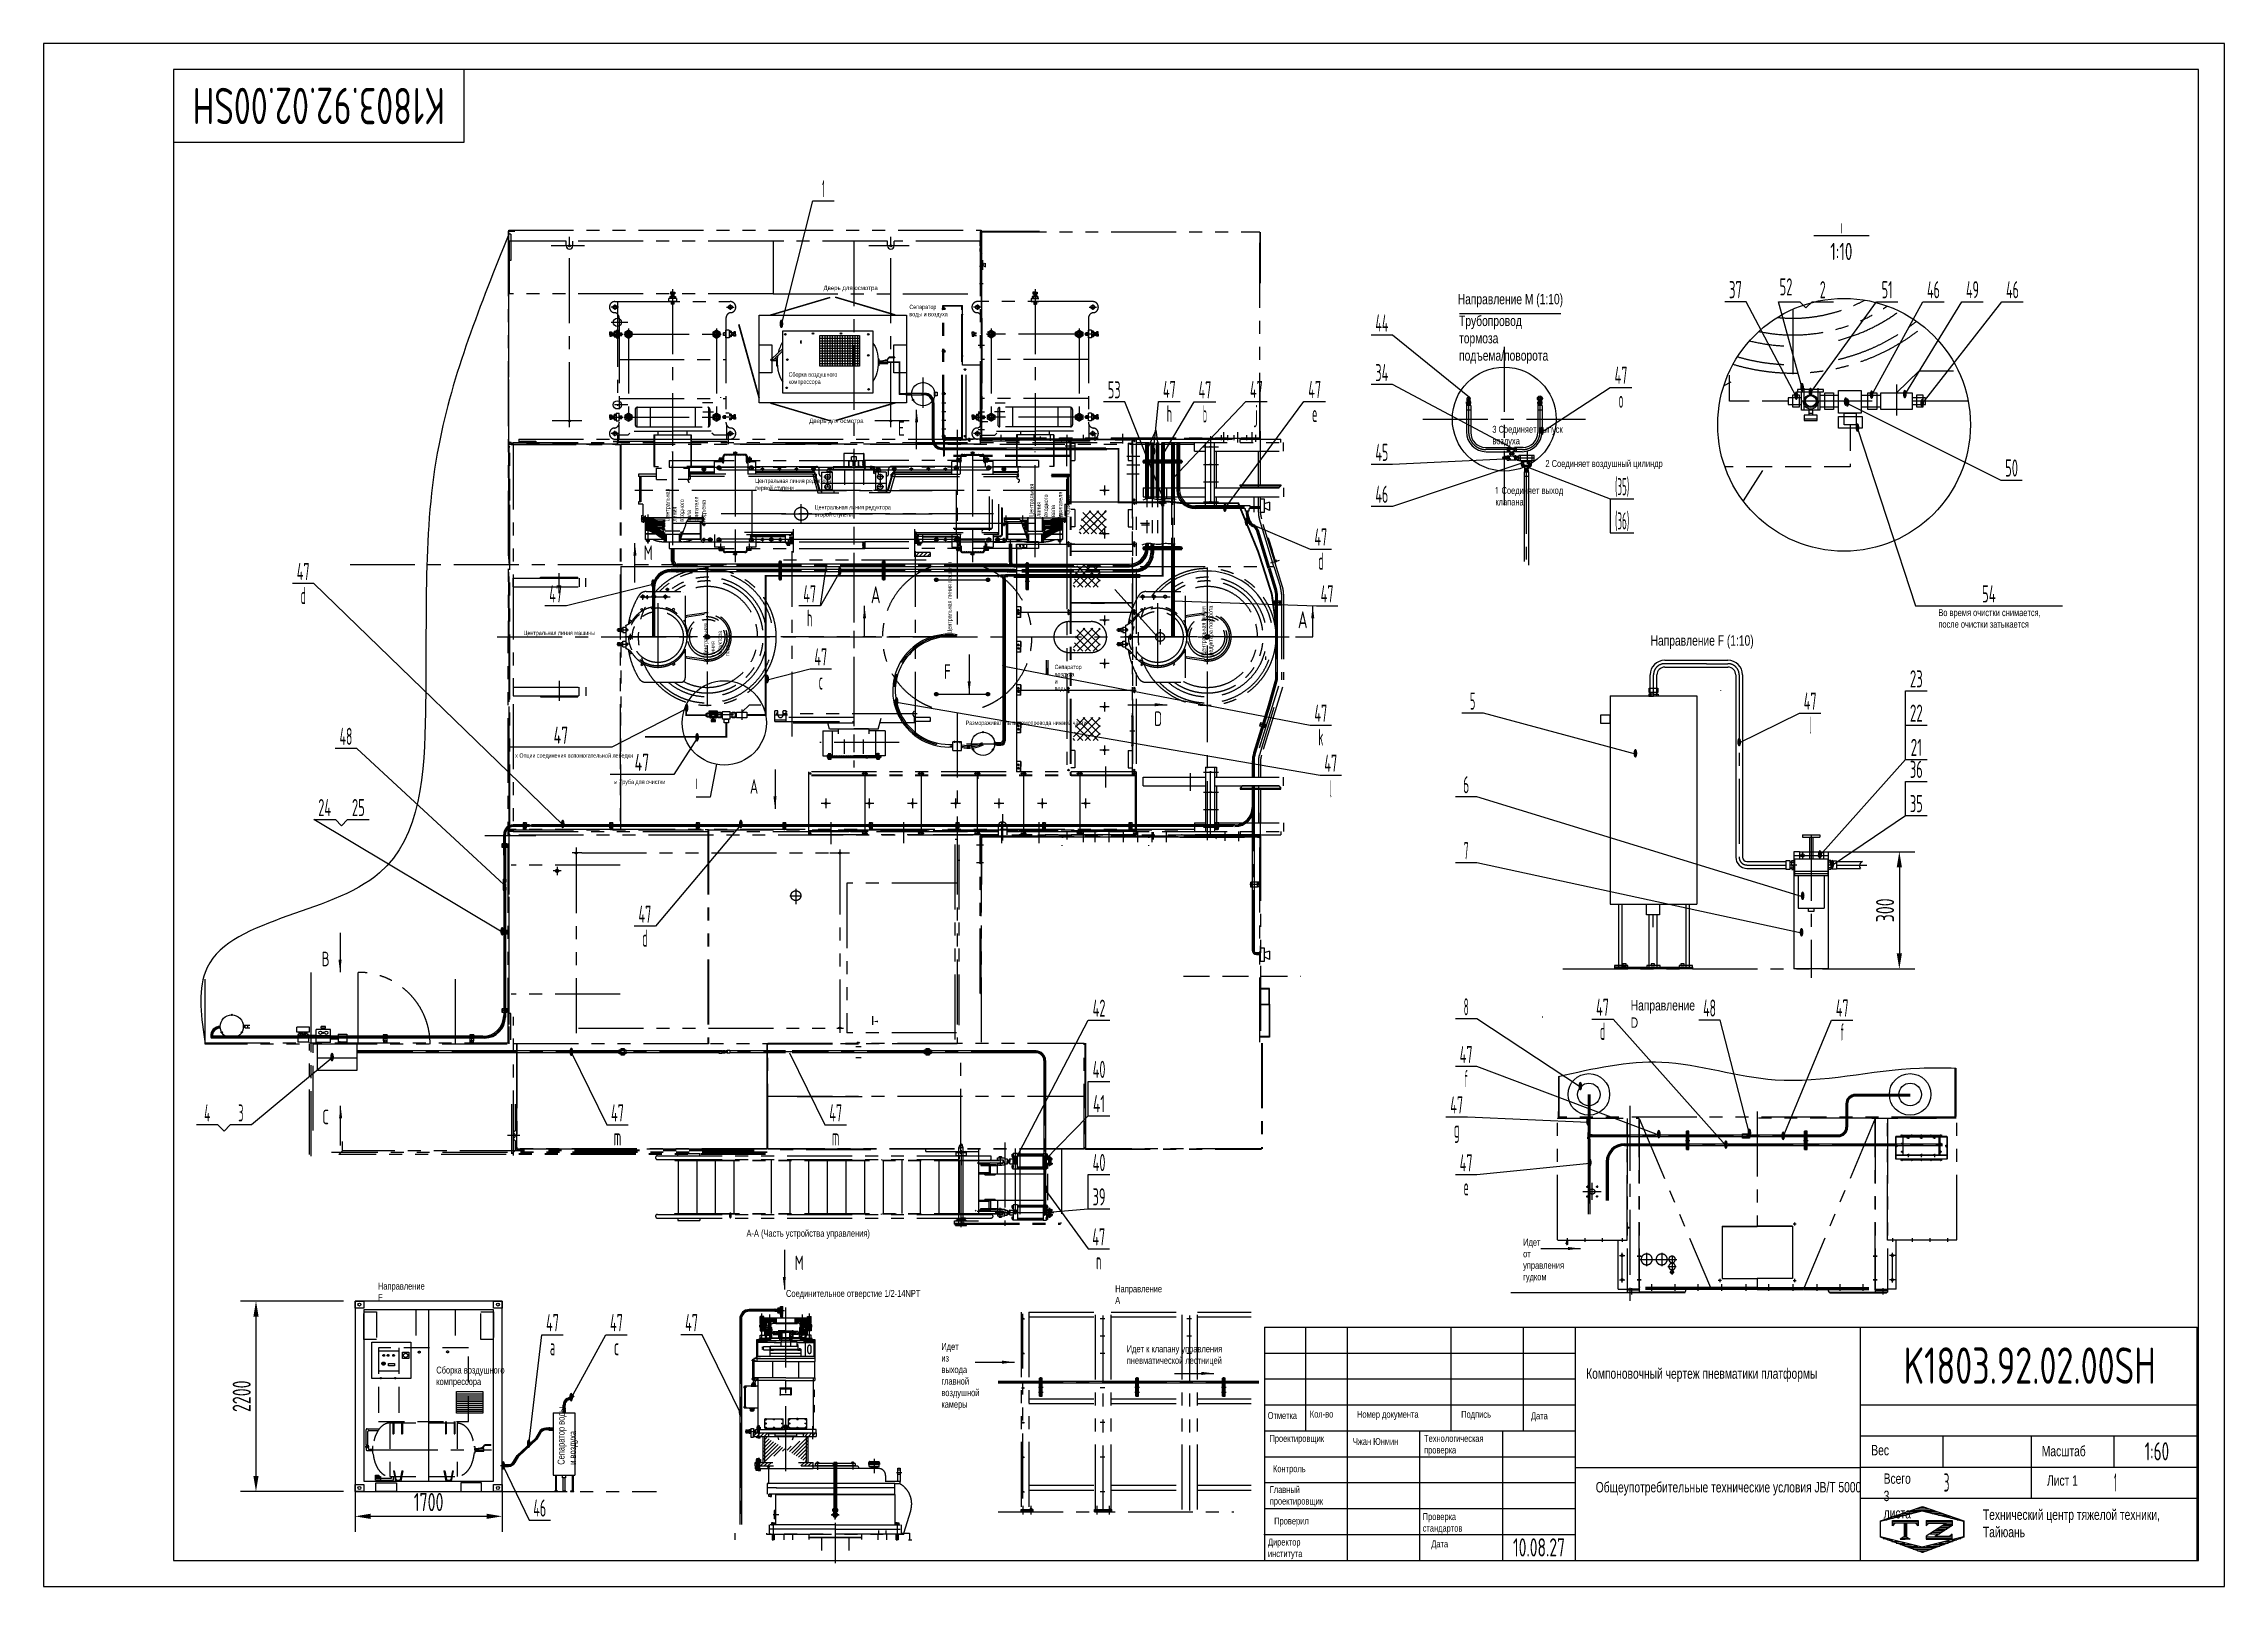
# Model space of a CAD drawing. Header units: millimetres. Extents: x 0 to 25200, y 0 to 17820.
import ezdxf
from ezdxf.enums import TextEntityAlignment as Align

# ---------------------------------------------------------------- set-up
doc = ezdxf.new("R2010")
doc.units = ezdxf.units.MM
doc.header["$LTSCALE"] = 600
for name, pattern in [('F', [0.75, 0.5, -0.25]), ('G', [2, 1.25, -0.25, 0.25, -0.25]), ('K', [2.5, 1.25, -0.25, 0.25, -0.25, 0.25, -0.25])]:
    doc.linetypes.add(name, pattern=pattern)
for name, color, linetype in [('01', 7, 'Continuous'), ('02', 1, 'Continuous'), ('04', 2, 'F'), ('05', 4, 'G'), ('07', 6, 'K'), ('08', 1, 'Continuous'), ('11', 3, 'Continuous'), ('THICK', 7, 'Continuous')]:
    doc.layers.add(name, color=color, linetype=linetype)
doc.styles.get("Standard").update_dxf_attribs({"font": 'isocp', "width": 0.707, "bigfont": 'intecad.shx'})
doc.dimstyles.new('INTE', dxfattribs={"dimscale": 60, "dimtxt": 3.5, "dimasz": 3, "dimexe": 3, "dimexo": 0, "dimgap": 1, "dimtad": 1, "dimdsep": 46, "dimtxsty": 'Standard', "dimcen": 0, "dimclrd": 1, "dimclre": 1, "dimclrt": 3, "dimadec": 0, "dimazin": 0, "dimtfac": 1, "dimtmove": 0, "dimatfit": 0, "dimfxl": 1, "dimarcsym": 0})
pattern_1 = [(45, (6028.463, 13453.07), (-6.73519, 6.73519), [])]
pattern_2 = [(315, (6028.463, 13453.07), (6.73519, 6.73519), [])]
pattern_3 = [(225, (12697.446, 13453.07), (-6.73519, 6.73519), [])]
pattern_4 = [(135, (12697.446, 13453.07), (6.73519, 6.73519), [])]
pattern_5 = [(315, (7335.436, -609.753), (-4.490128, -4.490128), [])]
pattern_6 = [(45, (7335.436, -609.753), (6.735192, -6.735192), [])]
pattern_7 = [(315, (7335.436, -609.753), (-2.245064, -2.245064), [])]

msp = doc.modelspace()

# ---------------------------------------------------------------- texts
at = {"layer": '01', "width": 0.707}
for s, p in [('5', (2960.613, 6399.035)), ('1', (3015.447, 6371.493)), ('3', (3046.22, 6398.488))]:
    msp.add_text(s, height=10, rotation=180, dxfattribs=at).set_placement(p)
at = {"layer": '01', "attachment_point": 1}
for s, insert, char_height in [('{\\C3;I}', (20766.025, 15746.594), 120), ('{\\fArial|b0|i0|c204|p34;\\W1;\\C3;Дверь для осмотра}', (9012.424, 15023.634), 50), ('{\\fArial|b0|i0|c204|p34;\\C3;Направление М (1:10)}', (16340.884, 14929.285), 120), ('{\\fArial|b0|i0|c204|p34;\\C3;Сепаратор\\Pводы и воздуха}', (10004.351, 14803.771), 50), ('{\\fArial|b0|i0|c204|p34;\\C3;Сборка воздушного\\Pкомпрессора}', (8608.271, 14023.232), 50), ('{\\fArial|b0|i0|c204|p34;\\W1;\\C3;Дверь для осмотра}', (8848.137, 13488.201), 50), ('{\\fArial|b0|i0|c204|p34;\\C3;3 Соединяет выпуск\\Pвоздуха}', (16740.83, 13405.061), 80), ('{\\fArial|b0|i0|c204|p34;\\C3;2 Соединяет воздушный цилиндр}', (17354.314, 13009.36), 80), ('{\\fArial|b0|i0|c204|p34;\\C3;Центральная линия редуктора\\Pпервой ступени}', (8222.9, 12795.591), 50), ('{\\Fisocp,intecad|c204;\\C3;1 \\fArial|b0|i0|c204|p34;Соединяет выход\\Pклапана}', (16775.775, 12699.006), 80), ('{\\fArial|b0|i0|c204|p34;\\C3;Центральная линия редуктора\\Pвторой ступени}', (8909.653, 12489.849), 50), ('{\\fArial|b0|i0|c204|p34;\\C3;Во время очистки снимается,\\Pпосле очистки затыкается}', (21894.752, 11287.353), 80), ('{\\fArial|b0|i0|c204|p34;\\C3;Центральная линия машины}', (5545.599, 11037.768), 50), ('{\\fArial|b0|i0|c204|p34;\\C3;Направление \\fArial|b0|i0|c0|p34;F (1:10)}', (18569.714, 10985.538), 120), ('{\\fArial|b0|i0|c204|p34;\\C3;Размораживатель пневмопровода нижней части}', (10655.019, 9999.524), 50), ('{\\fArial|b0|i0|c204|p34;\\C3;х Опции соединения вспомогательной лебедки}', (5449.979, 9621.965), 50), ('{\\C3;I}', (7534.189, 9330.783), 120), ('{\\C3;w \\fArial|b0|i0|c204|p34;Труба для очистки}', (6589.229, 9317.547), 50), ('{\\fArial|b0|i0|c204|p34;\\C3;А-А (Часть устройства управления)}', (8122.128, 4118.327), 80), ('{\\fArial|b0|i0|c204|p34;\\C3;Соединительное отверстие \\fArial|b0|i0|c0|p34;1/2-14NPT}', (8578.755, 3423.581), 80), ('{\\fArial|b0|i0|c204|p34;\\C3;Идет к клапану управления\\Pпневматической лестницей}', (12515.848, 2783.461), 80), ('{\\fArial|b0|i0|c204|p34;\\C3;Сборка воздушного\\Pкомпрессора}', (4537.772, 2538.744), 80), ('{\\fArial|b0|i0|c204|p34;\\C3;Компоновочный чертеж пневматики платформы}', (17825.324, 2518.32), 120), ('{\\fArial|b0|i0|c204|p34;Кол-во}', (14631.56, 2030.495), 80), ('{\\fArial|b0|i0|c204|p34;Номер документа}', (15176.978, 2027.067), 80), ('{\\fArial|b0|i0|c204|p34;Подпись}', (16381.014, 2027.067), 80), ('{\\fArial|b0|i0|c204|p34;Проектировщик}', (14165.147, 1748.688), 80), ('{\\fArial|b0|i0|c204|p34;\\C3;Чжан Юнмин}', (15129.061, 1714.415), 80), ('{\\fArial|b0|i0|c204|p34;Технологическая\\Pпроверка}', (15952.333, 1748.688), 80), ('{\\fArial|b0|i0|c204|p34;Вес}', (21120.154, 1633.741), 120), ('{\\fArial|b0|i0|c204|p34;Масштаб}', (23090.144, 1622.775), 120), ('{\\fArial|b0|i0|c204|p34;Контроль}', (14206.31, 1399.102), 80), ('{\\fArial|b0|i0|c204|p34;Лист 1}', (23150.505, 1282.851), 120), ('{\\fArial|b0|i0|c204|p34;Главный\\Pпроектировщик}', (14168.619, 1158.16), 80), ('{\\fArial|b0|i0|c204|p34;Общеупотребительные технические условия \\fArial|b0|i0|c0|p34;JB/T 5000}', (17935.386, 1205.359), 120), ('{\\fArial|b0|i0|c204|p34;Проверил}', (14220.073, 794.865), 80), ('{\\fArial|b0|i0|c204|p34;Проверка\\Pстандартов}', (15936.056, 845.692), 80), ('{\\fArial|b0|i0|c204|p34;Технический центр тяжелой техники,\\PТайюань}', (22409.701, 888.1), 120), ('{\\fArial|b0|i0|c204|p34;Директор\\Pинститута}', (14148.037, 551.526), 80), ('{\\fArial|b0|i0|c204|p34;Дата}', (16035.535, 530.38), 80)]:
    msp.add_mtext(s, dxfattribs=dict(at, insert=insert, char_height=char_height))
for s, insert, char_height, width in [('{\\fArial|b0|i0|c204|p34;\\C3;Трубопровод тормоза\\Pподъема/поворота}', (16356.614, 14677.817), 120, 7.86526), ('{\\fArial|b0|i0|c204|p34;\\C3;Сепаратор воздуха и воды}', (11682.678, 10645.284), 50, 4.96305), ('{\\fArial|b0|i0|c204|p34;\\C3;Направление \\fArial|b0|i0|c0|p34;D}', (18339.596, 6771.852), 120, 9.91291), ('{\\fArial|b0|i0|c204|p34;\\C3;Идет от управления гудком}', (17096.55, 4014.969), 80, 4.89365), ('{\\fArial|b0|i0|c204|p34;\\C3;Направление Е}', (3862.827, 3508.132), 80, 14.06139), ('{\\fArial|b0|i0|c204|p34;\\C3;Направление А}', (12382.732, 3476.69), 80, 6.99769), ('{\\fArial|b0|i0|c204|p34;\\C3;Идет из выхода главной\\Pвоздушной камеры}', (10373.982, 2810.542), 80, 6.99769), ('{\\fArial|b0|i0|c204|p34;Отметка}', (14144.458, 2013.358), 80, 3.43029), ('{\\fArial|b0|i0|c204|p34;Дата}', (17187.134, 2009.931), 80, 6.86059), ('{\\fArial|b0|i0|c204|p34;Всего 3 листа}', (21262.827, 1304.781), 120, 5.48739)]:
    msp.add_mtext(s, dxfattribs=dict(at, insert=insert, char_height=char_height, width=width))
at = {"layer": '01', "char_height": 50, "attachment_point": 1}
for s, insert, width, rotation in [('{\\fArial|b0|i0|c204|p34;\\C3;Центральная линия входного вала\\Pдвигателя подъема}', (7180.127, 12300.486), 3.51999, 89.2713919), ('{\\fArial|b0|i0|c204|p34;\\C3;Центральная линия входного вала\\Pдвигателя подъема}', (11386.755, 12356.148), 3.51999, 89.2713919), ('{\\fArial|b0|i0|c204|p34;\\C3;Центральная линия\\Pредуктора поворота}', (7622.841, 10744.782), 3.51182, 90)]:
    msp.add_mtext(s, dxfattribs=dict(at, insert=insert, width=width, rotation=rotation))
at = {"layer": '01', "attachment_point": 1, "rotation": 90}
for s, insert, char_height in [('{\\fArial|b0|i0|c204|p34;\\C3;Центральная линия машины}', (10443.017, 11006.055), 50), ('{\\fArial|b0|i0|c204|p34;\\C3;Центральная линия \\Pредуктора поворота}', (13376.699, 10750.995), 50), ('{\\fArial|b0|i0|c204|p34;\\C3;Сепаратор воды\\Pи воздуха}', (5939.484, 1405.204), 80)]:
    msp.add_mtext(s, dxfattribs=dict(at, insert=insert, char_height=char_height))
at = {"layer": '02', "width": 0.605172}
for height, p, p2 in [(80, (8501.404, 14533.056), (8549.404, 14533.056)), (40, (8739.335, 14348.62), (8763.335, 14348.62)), (80, (20295.82, 13800.752), (20343.82, 13800.752)), (80, (20228.837, 13703.404), (20276.837, 13703.404)), (80, (20393.249, 13745.993), (20441.249, 13745.993)), (80, (20799.455, 13635.173), (20847.455, 13635.173)), (80, (20819.504, 13624.308), (20867.504, 13624.308)), (80, (21099.614, 13715.572), (21147.614, 13715.572)), (80, (21483.243, 13721.656), (21531.243, 13721.656)), (80, (21684.192, 13618.224), (21732.192, 13618.224)), (80, (17291.081, 13296.71), (17339.081, 13296.71)), (80, (20935.699, 13334.951), (20983.699, 13334.951)), (80, (12800.764, 13064.195), (12848.764, 13064.195)), (80, (12908.275, 13043.14), (12956.275, 13043.14)), (80, (13025.764, 12757.017), (13073.764, 12757.017)), (80, (12918.968, 12508.724), (12966.968, 12508.724)), (80, (13626.383, 12409.278), (13674.383, 12409.278)), (80, (13877.202, 12247.332), (13925.202, 12247.332)), (80, (7017.612, 11533.775), (7065.612, 11533.775)), (80, (9175.277, 11677.653), (9223.277, 11677.653)), (80, (13025.764, 11344.477), (13073.764, 11344.477)), (80, (11073.928, 10589.506), (11121.928, 10589.506)), (80, (8337.162, 10430.284), (8385.162, 10430.284)), (80, (7405.784, 10097.566), (7453.784, 10097.566)), (80, (9832.367, 10172.151), (9880.367, 10172.151)), (80, (7527.453, 9757.362), (7575.453, 9757.362)), (80, (18369.867, 9572.409), (18417.867, 9572.409)), (80, (19569.1, 9701.719), (19617.1, 9701.719)), (80, (5974.574, 8756.54), (6022.574, 8756.54)), (80, (8032.914, 8756.54), (8080.914, 8756.54)), (80, (20501.566, 8403.9), (20549.566, 8403.9)), (80, (20645.282, 8292.39), (20693.282, 8292.39)), (80, (20302.46, 7926.548), (20350.46, 7926.548)), (80, (5275.154, 7516.605), (5323.154, 7516.605)), (80, (20289.825, 7504.984), (20337.825, 7504.984)), (80, (3308.96, 6063.696), (3356.96, 6063.696)), (80, (6074.239, 6124.094), (6122.239, 6124.094)), (80, (17733.955, 5728.114), (17781.955, 5728.114)), (80, (17822.496, 5319.946), (17870.496, 5319.946)), (80, (18640.201, 5173.635), (18688.201, 5173.635)), (80, (19415.495, 5052.803), (19463.495, 5052.803)), (80, (19687.313, 5188.422), (19735.313, 5188.422)), (80, (20077.316, 5153.635), (20125.316, 5153.635)), (80, (11202.924, 4883.651), (11250.924, 4883.651)), (80, (11540.436, 4879.651), (11588.436, 4879.651)), (80, (17842.496, 4845.178), (17890.496, 4845.178)), (80, (11554.065, 4537.481), (11602.065, 4537.481)), (80, (11544.065, 4278.251), (11592.065, 4278.251)), (80, (6072.193, 2135.225), (6120.193, 2135.225)), (80, (8030.306, 1960.33), (8078.306, 1960.33)), (80, (5582.058, 1598.125), (5630.058, 1598.125)), (80, (5287.063, 1346.79), (5335.063, 1346.79))]:
    msp.add_text('●', height=height, dxfattribs=at).set_placement(p, p2, align=Align.FIT)
at = {"layer": '07', "color": 6, "linetype": 'K', "width": 0.605172}
for height, p, p2 in [(32, (12470.154, 8636.186), (12489.354, 8636.186)), (32, (13539.151, 8630.186), (13558.351, 8630.186)), (60, (7918.228, 4247.39), (7954.228, 4247.39)), (16, (9345.86, 1415.813), (9355.46, 1415.813)), (20, (9857.228, 710.213), (9869.228, 710.213))]:
    msp.add_text('●', height=height, dxfattribs=at).set_placement(p, p2, align=Align.FIT)
at = {"layer": '11', "width": 0.696351}
msp.add_text('K1803.92.02.00SH', height=420, rotation=180, dxfattribs=at).set_placement((4636.267, 17310), (1723.733, 17310), align=Align.FIT)
at = {"layer": '11'}
for s, height, width, p, p2 in [('1', 197.99, 0.404, (8997.176, 16044.492), (9025.172, 16044.492)), ('37', 197.9899, 0.601243, (19475.949, 14878.572), (19624.749, 14878.572)), ('52', 197.9899, 0.573679, (20059.818, 14911.528), (20208.618, 14911.528)), ('2', 197.99, 0.562593, (20525.244, 14878.572), (20593.197, 14878.572)), ('51', 197.9899, 0.606, (21239.428, 14878.572), (21365.409, 14878.572)), ('46', 197.9899, 0.536975, (21763.881, 14878.572), (21912.681, 14878.572)), ('49', 197.9899, 0.52867, (22214.493, 14878.572), (22363.293, 14878.572)), ('46', 197.9899, 0.536975, (22677.284, 14878.572), (22826.084, 14878.572)), ('44', 197.9899, 0.518313, (15389.618, 14493.881), (15538.418, 14493.881)), ('34', 197.9899, 0.556706, (15389.618, 13920.992), (15538.418, 13920.992)), ('53', 197.9899, 0.581958, (12296.96, 13722.179), (12445.76, 13722.179)), ('47', 197.9899, 0.556706, (12934.319, 13726.898), (13083.119, 13726.898)), ('47', 197.9899, 0.556706, (13345.517, 13722.179), (13494.317, 13722.179)), ('47', 197.9899, 0.556706, (13940.155, 13726.898), (14088.955, 13726.898)), ('47', 197.9899, 0.556706, (14613.409, 13726.898), (14762.209, 13726.898)), ('47', 197.9899, 0.556706, (18153.175, 13889.85), (18301.975, 13889.85)), ('h', 197.99, 0.526103, (12978.186, 13448.908), (13039.251, 13448.908)), ('b', 197.99, 0.405504, (13396.384, 13444.189), (13443.451, 13444.189)), ('j', 197.99, 0.436064, (13997.658, 13448.908), (14031.451, 13448.908)), ('o', 197.99, 0.514182, (18199.579, 13611.86), (18255.571, 13611.86)), ('e', 197.99, 0.554116, (14657.639, 13448.908), (14717.979, 13448.908)), ('45', 197.9899, 0.540134, (15389.618, 12999.895), (15538.418, 12999.895)), ('50', 197.9899, 0.600864, (22666.491, 12819.204), (22815.291, 12819.204)), ('46', 197.9899, 0.536975, (15389.618, 12515.338), (15538.418, 12515.338)), ('(35)', 197.9899, 0.404902, (18158.345, 12603.753), (18322.655, 12603.753)), ('(36)', 197.9899, 0.404902, (18158.345, 12207.774), (18322.655, 12207.774)), ('47', 197.9899, 0.556706, (14684.785, 12021.497), (14833.585, 12021.497)), ('d', 197.99, 0.560771, (14728.652, 11743.507), (14789.717, 11743.507)), ('47', 197.9899, 0.556706, (2925.416, 11623.941), (3074.216, 11623.941)), ('d', 197.99, 0.560771, (2969.284, 11345.951), (3030.349, 11345.951)), ('47', 197.9899, 0.556706, (5842.408, 11365.077), (5991.208, 11365.077)), ('47', 197.9899, 0.556706, (8777.659, 11365.077), (8926.459, 11365.077)), ('47', 197.9899, 0.556706, (14756.709, 11365.077), (14905.509, 11365.077)), ('54', 197.9899, 0.597767, (22398.838, 11365.077), (22558.613, 11365.077)), ('h', 197.99, 0.526103, (8821.526, 11087.087), (8882.591, 11087.087)), ('47', 197.9899, 0.556706, (8906.65, 10636.788), (9055.45, 10636.788)), ('c', 197.99, 0.528276, (8957.517, 10358.798), (9004.584, 10358.798)), ('23', 197.9899, 0.581958, (21565.78, 10383.616), (21714.58, 10383.616)), ('47', 197.9899, 0.556706, (14684.785, 9987.783), (14833.585, 9987.783)), ('5', 197.99, 0.527686, (16482.425, 10126.762), (16544.214, 10126.762)), ('47', 197.9899, 0.556706, (20339.377, 10126.762), (20488.177, 10126.762)), ('22', 197.9899, 0.573679, (21565.78, 9987.636), (21714.58, 9987.636)), ('48', 197.9899, 0.556706, (3419.427, 9719.52), (3568.227, 9719.52)), ('47', 197.9899, 0.628444, (5893.632, 9731.764), (6061.606, 9731.764)), ('k', 197.99, 0.514182, (14731.189, 9709.793), (14787.18, 9709.793)), ('l', 197.99, 0.34137, (20405.329, 9848.772), (20422.226, 9848.772)), ('47', 197.9899, 0.628444, (6829.5, 9418.578), (6997.475, 9418.578)), ('47', 197.9899, 0.556706, (14799.438, 9408.92), (14948.238, 9408.92)), ('21', 197.9899, 0.623098, (21575.413, 9591.656), (21704.948, 9591.656)), ('6', 197.99, 0.600695, (16402.277, 9160.755), (16473.589, 9160.755)), ('36', 197.9899, 0.578293, (21565.78, 9338.459), (21714.58, 9338.459)), ('24', 197.9899, 0.556706, (3173.416, 8897.111), (3322.216, 8897.111)), ('25', 197.9899, 0.581958, (3562.838, 8897.111), (3711.638, 8897.111)), ('l', 197.99, 0.34137, (14865.104, 9113.189), (14882.001, 9113.189)), ('35', 197.9899, 0.581958, (21565.78, 8942.479), (21714.58, 8942.479)), ('7', 197.99, 0.514182, (16409.938, 8398.285), (16465.929, 8398.285)), ('47', 197.9899, 0.556706, (6873.794, 7665.733), (7022.594, 7665.733)), ('d', 197.99, 0.560771, (6917.662, 7387.743), (6978.727, 7387.743)), ('42', 197.9899, 0.532994, (12121.806, 6580.161), (12270.606, 6580.161)), ('8', 197.99, 0.514182, (16409.938, 6595.707), (16465.929, 6595.707)), ('47', 197.9899, 0.556706, (17939.555, 6590.411), (18088.355, 6590.411)), ('48', 197.9899, 0.556706, (19176.817, 6581.094), (19325.617, 6581.094)), ('47', 197.9899, 0.556706, (20709.574, 6581.094), (20858.374, 6581.094)), ('d', 197.99, 0.560771, (17983.423, 6312.422), (18044.487, 6312.422)), ('f', 197.99, 0.471333, (20762.977, 6303.105), (20804.97, 6303.105)), ('40', 197.9899, 0.556382, (12121.806, 5872.696), (12270.606, 5872.696)), ('47', 197.9899, 0.556706, (16363.533, 6045.117), (16512.333, 6045.117)), ('f', 197.99, 0.471333, (16416.937, 5767.127), (16458.93, 5767.127)), ('4', 197.99, 0.543846, (1855.113, 5369.777), (1925.102, 5369.777)), ('3', 197.99, 0.527686, (2248.634, 5369.777), (2310.424, 5369.777)), ('47', 197.9899, 0.556706, (6557.013, 5369.777), (6705.813, 5369.777)), ('47', 197.9899, 0.556706, (9078.171, 5369.777), (9226.971, 5369.777)), ('41', 197.9899, 0.614783, (12126.217, 5476.716), (12266.196, 5476.716)), ('47', 197.9899, 0.556706, (16254.249, 5460.927), (16403.049, 5460.927)), ('g', 197.99, 0.569812, (16295.58, 5182.937), (16361.718, 5182.937)), ('m', 197.99, 0.572118, (6586.882, 5091.787), (6675.943, 5091.787)), ('m', 197.99, 0.572118, (9108.04, 5091.787), (9197.101, 5091.787)), ('40', 197.9899, 0.556382, (12121.806, 4796.74), (12270.606, 4796.74)), ('47', 197.9899, 0.556706, (16363.533, 4794.131), (16512.333, 4794.131)), ('39', 197.9899, 0.568672, (12121.806, 4400.76), (12270.606, 4400.76)), ('e', 197.99, 0.554116, (16407.763, 4516.142), (16468.103, 4516.142)), ('47', 197.9899, 0.556706, (12118.499, 3937.579), (12267.299, 3937.579)), ('n', 197.99, 0.526103, (12162.367, 3659.589), (12223.432, 3659.589)), ('47', 197.9899, 0.556706, (5806.484, 2946.959), (5955.284, 2946.959)), ('47', 197.9899, 0.556706, (6545.418, 2946.959), (6694.218, 2946.959)), ('47', 197.9899, 0.556706, (7413.124, 2946.959), (7561.924, 2946.959)), ('a', 197.99, 0.526103, (5850.352, 2668.969), (5911.417, 2668.969)), ('c', 197.99, 0.685387, (6589.285, 2668.969), (6650.35, 2668.969)), ('K1803.92.02.00SH', 420, 0.696351, (21493.733, 2340), (24406.267, 2340)), ('1:60', 210, 0.655288, (24278.895, 1455), (24561.105, 1455)), ('3', 210, 0.527686, (21957.231, 1095), (22022.769, 1095)), ('1', 210, 0.404, (23925.153, 1095), (23954.847, 1095)), ('46', 197.9899, 0.536975, (5658.698, 805.812), (5807.498, 805.812)), ('10.08.27', 210, 0.642055, (16980, 345), (17580, 345))]:
    msp.add_text(s, height=height, dxfattribs=dict(at, width=width)).set_placement(p, p2, align=Align.FIT)
at = {"layer": '11', "width": 0.707}
msp.add_text('1:10', height=200, dxfattribs=at).set_placement((20773.966, 15319.515), align=Align.CENTER)
for s, height, p in [('E', 168, (9873.562, 13240.814)), ('M', 168, (6934.797, 11805.196)), ('A', 196, (9559.3, 11297.682)), ('A', 196, (14493.884, 11008.306)), ('F', 168, (10404.866, 10431.746)), ('D', 168, (12833.111, 9888.167)), ('A', 168, (8161.268, 9103.975)), ('B', 168, (3213.675, 7112.382)), ('C', 168, (3219.953, 5287.926)), ('M', 168, (8680.181, 3603.265))]:
    msp.add_text(s, height=height, dxfattribs=at).set_placement(p, align=Align.BOTTOM_LEFT)
at = {"layer": '11', "color": 3, "linetype": 'Continuous', "width": 0.707}
for s, p in [('1接阀输出', (8444.399, 3207.311)), ('2接气缸', (8497.182, 3134.229)), ('接排气3', (8552.651, 3196.348))]:
    msp.add_text(s, height=3.5, dxfattribs=at).set_placement(p)

# ---------------------------------------------------------------- blocks, each defined once
blk = doc.blocks.new('*U412')
at = {"layer": '01'}
for p, q in [((-8, 3), (-8, 0)), ((0, 3), (-8, 3)), ((-8, 0), (0, 0)), ((0, 0), (-2, 3)), ((0, 3), (2, 0)), ((0, 3), (8, 3)), ((8, 0), (0, 0)), ((8, 3), (8, 0))]:
    blk.add_line(p, q, dxfattribs=at)
at = {"layer": '05'}
blk.add_line((0, 5), (0, -2), dxfattribs=at)
blk = doc.blocks.new('*U411')
at = {"layer": '01'}
for p, q in [((-8, 0), (-8, 9)), ((-8, 9), (0, 9)), ((-8, 5), (0, 5)), ((0, 9), (0, 0)), ((0, -9), (0, 0)), ((-8, 0), (-8, -9)), ((-8, -5), (0, -5)), ((-8, -9), (0, -9))]:
    blk.add_line(p, q, dxfattribs=at)
at = {"layer": '05'}
blk.add_line((-9, 0), (1, 0), dxfattribs=at)
blk = doc.blocks.new('*U530')
at = {"layer": '01'}
for p, q in [((-11, 0), (-11, 10)), ((-11, 10), (0, 10)), ((-11, 6), (0, 6)), ((0, 10), (0, 0)), ((0, -10), (0, 0)), ((-11, 0), (-11, -10)), ((-11, -6), (0, -6)), ((-11, -10), (0, -10))]:
    blk.add_line(p, q, dxfattribs=at)
at = {"layer": '05'}
blk.add_line((-12, 0), (1, 0), dxfattribs=at)
blk = doc.blocks.new('*U535')
at = {"layer": '01'}
for p, q in [((0, 28), (-25, 13)), ((-25, 13), (-25, 0)), ((-25, -13), (-25, 0)), ((25, 13), (0, 28)), ((25, 0), (25, 13)), ((25, 0), (25, -13)), ((0, -28), (-25, -13)), ((25, -13), (0, -28))]:
    blk.add_line(p, q, dxfattribs=at)
at = {"layer": '05'}
for p, q in [((-27, 0), (27, 0)), ((0, 29), (0, -29))]:
    blk.add_line(p, q, dxfattribs=at)
blk = doc.blocks.new('*D546')
at = {"layer": '08', "color": 1, "lineweight": -2}
for p, q in [((3464, 3296), (2274, 3296)), ((2454, 3116), (2454, 1276)), ((3464, 1096), (2274, 1096))]:
    blk.add_line(p, q, dxfattribs=at)
at = {"layer": '08', "color": 1}
for points in [[(2424, 3116), (2484, 3116), (2454, 3296)], [(2424, 1276), (2484, 1276), (2454, 1096)]]:
    blk.add_solid(points, dxfattribs=at)
at = {"layer": 'Defpoints', "color": 0}
for p in [(3464, 3296), (2454, 1096), (3464, 1096)]:
    blk.add_point(p, dxfattribs=at)
at = {"layer": '08', "color": 3, "insert": (2289, 2196), "char_height": 210, "attachment_point": 5, "rotation": 90}
blk.add_mtext('2200', dxfattribs=at)
blk = doc.blocks.new('*D547')
at = {"layer": '08', "color": 1, "lineweight": -2}
for p, q in [((3599, 1096), (3599, 629)), ((5299, 1096), (5299, 629)), ((3779, 809), (5119, 809))]:
    blk.add_line(p, q, dxfattribs=at)
at = {"layer": '08', "color": 1}
for points in [[(3779, 839), (3779, 779), (3599, 809)], [(5119, 839), (5119, 779), (5299, 809)]]:
    blk.add_solid(points, dxfattribs=at)
at = {"layer": 'Defpoints', "color": 0}
for p in [(3599, 1096), (5299, 1096), (5299, 809)]:
    blk.add_point(p, dxfattribs=at)
at = {"layer": '08', "color": 3, "insert": (4449, 974), "char_height": 210, "attachment_point": 5}
blk.add_mtext('1700', dxfattribs=at)
blk = doc.blocks.new('*D548')
at = {"layer": '08', "color": 1, "lineweight": -2}
for p, q in [((20626, 8486), (21624, 8486)), ((21444, 8306), (21444, 7312)), ((20626, 7132), (21624, 7132))]:
    blk.add_line(p, q, dxfattribs=at)
at = {"layer": '08', "color": 1}
for points in [[(21414, 8306), (21474, 8306), (21444, 8486)], [(21414, 7312), (21474, 7312), (21444, 7132)]]:
    blk.add_solid(points, dxfattribs=at)
at = {"layer": 'Defpoints', "color": 0}
for p in [(20626, 8486), (20626, 7132), (21444, 7132)]:
    blk.add_point(p, dxfattribs=at)
at = {"layer": '08', "color": 3, "insert": (21279, 7809), "char_height": 210, "attachment_point": 5, "rotation": 90}
blk.add_mtext('300', dxfattribs=at)
blk = doc.blocks.new('*U540')
at = {"layer": '01'}
for p, q in [((-18, 6), (-18, 0)), ((0, 6), (-18, 6)), ((-18, 0), (0, 0)), ((0, 0), (-3, 6)), ((0, 6), (3, 0)), ((0, 6), (18, 6)), ((18, 0), (0, 0)), ((18, 6), (18, 0))]:
    blk.add_line(p, q, dxfattribs=at)
at = {"layer": '05'}
blk.add_line((0, 8), (0, -2), dxfattribs=at)
blk = doc.blocks.new('*U542')
at = {"layer": '01'}
for p, q in [((-26, 0), (-26, 25)), ((-26, 25), (0, 25)), ((-26, 15), (0, 15)), ((0, 25), (0, 0)), ((0, -25), (0, 0)), ((-26, 0), (-26, -25)), ((-26, -15), (0, -15)), ((-26, -25), (0, -25))]:
    blk.add_line(p, q, dxfattribs=at)
at = {"layer": '05'}
blk.add_line((-27, 0), (1, 0), dxfattribs=at)
blk = doc.blocks.new('*U541')
at = {"layer": '01'}
for p, q in [((-23, 8), (-23, 0)), ((0, 8), (-23, 8)), ((-23, 0), (0, 0)), ((0, 0), (-4, 8)), ((0, 8), (4, 0)), ((0, 8), (23, 8)), ((23, 0), (0, 0)), ((23, 8), (23, 0))]:
    blk.add_line(p, q, dxfattribs=at)
at = {"layer": '05'}
blk.add_line((0, 10), (0, -2), dxfattribs=at)
blk = doc.blocks.new('*U539')
at = {"layer": '01'}
for p, q in [((-15, 5), (-15, 0)), ((0, 5), (-15, 5)), ((-15, 0), (0, 0)), ((0, 0), (-3, 5)), ((0, 5), (3, 0)), ((0, 5), (15, 5)), ((15, 0), (0, 0)), ((15, 5), (15, 0))]:
    blk.add_line(p, q, dxfattribs=at)
at = {"layer": '05'}
blk.add_line((0, 7), (0, -2), dxfattribs=at)
blk = doc.blocks.new('*U570', base_point=(424, 579))
at = {"layer": '01'}
for radius in [10, 6.4]:
    blk.add_circle((424, 579), radius, dxfattribs=at)
at = {"layer": '02'}
blk.add_arc((424, 579), 8, 260, 170, dxfattribs=at)
at = {"layer": '05'}
for p, q in [((435, 579), (413, 579)), ((424, 590), (424, 568))]:
    blk.add_line(p, q, dxfattribs=at)
blk = doc.blocks.new('*U571')
at = {"layer": '01'}
for p, q in [((-19, 16), (0, 16)), ((-19, 0), (-19, 16)), ((-19, 10), (0, 10)), ((0, 16), (0, 0)), ((0, -16), (0, 0)), ((-19, 0), (-19, -16)), ((-19, -10), (0, -10)), ((-19, -16), (0, -16))]:
    blk.add_line(p, q, dxfattribs=at)
at = {"layer": '05'}
blk.add_line((-20, 0), (1, 0), dxfattribs=at)
blk = doc.blocks.new('*U572')
at = {"layer": '01'}
for p, q in [((-19, 16), (0, 16)), ((-19, 0), (-19, 16)), ((-19, 10), (0, 10)), ((0, 16), (0, 0)), ((0, -16), (0, 0)), ((-19, 0), (-19, -16)), ((-19, -10), (0, -10)), ((-19, -16), (0, -16))]:
    blk.add_line(p, q, dxfattribs=at)
at = {"layer": '05'}
blk.add_line((-20, 0), (1, 0), dxfattribs=at)
blk = doc.blocks.new('*U555')
at = {"layer": '01'}
for p, q in [((0, 9), (-8, 4)), ((-8, 4), (-8, 0)), ((-8, -4), (-8, 0)), ((8, 4), (0, 9)), ((8, 0), (8, 4)), ((8, 0), (8, -4)), ((0, -9), (-8, -4)), ((8, -4), (0, -9))]:
    blk.add_line(p, q, dxfattribs=at)
at = {"layer": '05'}
for p, q in [((-10, 0), (9, 0)), ((0, -11), (0, 10))]:
    blk.add_line(p, q, dxfattribs=at)
blk = doc.blocks.new('*U549')
at = {"layer": '01'}
for p, q in [((0, 9), (-8, 4)), ((-8, 4), (-8, 0)), ((-8, -4), (-8, 0)), ((8, 4), (0, 9)), ((8, 0), (8, 4)), ((8, 0), (8, -4)), ((0, -9), (-8, -4)), ((8, -4), (0, -9))]:
    blk.add_line(p, q, dxfattribs=at)
at = {"layer": '05'}
for p, q in [((-10, 0), (9, 0)), ((0, -11), (0, 10))]:
    blk.add_line(p, q, dxfattribs=at)
blk = doc.blocks.new('werherwyrt')
at = {"layer": '04', "color": 2, "linetype": 'F'}
for p, q in [((5107, 7940), (5057, 7940)), ((5107, 7820), (5057, 7820))]:
    blk.add_line(p, q, dxfattribs=at)
at = {"layer": '04', "color": 2, "linetype": 'F', "ltscale": 0.25}
for p, q in [((5101, 7940), (5101, 7880)), ((5101, 7820), (5101, 7880)), ((5107, 7940), (5107, 7880)), ((5107, 7820), (5107, 7880))]:
    blk.add_line(p, q, dxfattribs=at)
at = {"layer": '05'}
for p, q in [((5085, 7900), (5068, 7900)), ((5085, 7860), (5068, 7860)), ((5077, 7892), (5077, 7909)), ((5077, 7869), (5077, 7852))]:
    blk.add_line(p, q, dxfattribs=at)
at = {"layer": '01'}
blk.add_blockref('*U549', (5077, 7900), dxfattribs=at)
at = {"layer": '01', "xscale": -1, "rotation": 180}
blk.add_blockref('*U549', (5077, 7860), dxfattribs=at)
blk = doc.blocks.new('*U557')
at = {"layer": '01'}
for p, q in [((0, 9), (-8, 4)), ((-8, 4), (-8, 0)), ((-8, -4), (-8, 0)), ((8, 4), (0, 9)), ((8, 0), (8, 4)), ((8, 0), (8, -4)), ((0, -9), (-8, -4)), ((8, -4), (0, -9))]:
    blk.add_line(p, q, dxfattribs=at)
at = {"layer": '05'}
for p, q in [((-10, 0), (9, 0)), ((0, -11), (0, 10))]:
    blk.add_line(p, q, dxfattribs=at)
blk = doc.blocks.new('*U558')
at = {"layer": '01'}
for p, q in [((0, 9), (-8, 4)), ((-8, 4), (-8, 0)), ((-8, -4), (-8, 0)), ((8, 4), (0, 9)), ((8, 0), (8, 4)), ((8, 0), (8, -4)), ((0, -9), (-8, -4)), ((8, -4), (0, -9))]:
    blk.add_line(p, q, dxfattribs=at)
at = {"layer": '05'}
for p, q in [((-10, 0), (9, 0)), ((0, -11), (0, 10))]:
    blk.add_line(p, q, dxfattribs=at)
blk = doc.blocks.new('*U560')
at = {"layer": '01'}
for p, q in [((0, 9), (-8, 4)), ((-8, 4), (-8, 0)), ((-8, -4), (-8, 0)), ((8, 4), (0, 9)), ((8, 0), (8, 4)), ((8, 0), (8, -4)), ((0, -9), (-8, -4)), ((8, -4), (0, -9))]:
    blk.add_line(p, q, dxfattribs=at)
at = {"layer": '05'}
for p, q in [((-10, 0), (9, 0)), ((0, -11), (0, 10))]:
    blk.add_line(p, q, dxfattribs=at)
blk = doc.blocks.new('*U562')
at = {"layer": '01'}
for p, q in [((-9, 9), (0, 9)), ((-9, 0), (-9, 9)), ((-9, 5), (0, 5)), ((0, 9), (0, 0)), ((0, -9), (0, 0)), ((-9, 0), (-9, -9)), ((-9, -5), (0, -5)), ((-9, -9), (0, -9))]:
    blk.add_line(p, q, dxfattribs=at)
at = {"layer": '05'}
blk.add_line((-11, 0), (1, 0), dxfattribs=at)
blk = doc.blocks.new('*U587', base_point=(251.96, 168.31))
at = {"layer": '01'}
for p, q in [((251.96, 168.31), (251.96, 182.31)), ((195.96, 168.31), (251.96, 168.31))]:
    blk.add_line(p, q, dxfattribs=at)
blk = doc.blocks.new('*U588')
at = {"layer": '04'}
blk.add_blockref('*U587', (0, 0), dxfattribs=at)
blk = doc.blocks.new('*U589')
at = {"layer": '01'}
for points in [[(415, 292), (25, 292)], [(25, 292), (25, 5)], [(415, 5), (415, 292)], [(25, 5), (415, 5)]]:
    blk.add_lwpolyline(points, dxfattribs=at)
at = {"layer": '02'}
for points in [[(420, 297), (0, 297)], [(0, 297), (0, 0)], [(420, 0), (420, 297)], [(0, 0), (420, 0)]]:
    blk.add_lwpolyline(points, dxfattribs=at)
blk = doc.blocks.new('*X593')
at = {"color": 0}
for p, q in [((127.06, 7.8), (132.06, 7.8)), ((127.06, 7.5), (132.06, 7.5)), ((127.06, 7.2), (127.32, 7.2)), ((127.84, 5.4), (129.64, 5.4)), ((128.3, 5.7), (130.1, 5.7)), ((128.77, 6), (130.57, 6)), ((129.23, 6.3), (131.04, 6.3)), ((129.7, 6.6), (131.51, 6.6)), ((130.16, 6.9), (131.98, 6.9)), ((130.62, 7.2), (132.06, 7.2))]:
    blk.add_line(p, q, dxfattribs=at)
blk = doc.blocks.new('*X594')
at = {"color": 0}
for p, q in [((127.06, 4.8), (132.06, 4.8)), ((127.06, 4.5), (132.06, 4.5)), ((131.84, 5.1), (132.06, 5.1))]:
    blk.add_line(p, q, dxfattribs=at)
blk = doc.blocks.new('*X592')
at = {"color": 0}
for p, q in [((122.34, 4.5), (123.72, 4.5)), ((122.82, 4.8), (123.24, 4.8))]:
    blk.add_line(p, q, dxfattribs=at)
blk = doc.blocks.new('*X591')
at = {"color": 0}
for p, q in [((120.53, 7.8), (125.53, 7.8)), ((120.53, 7.5), (125.53, 7.5)), ((120.53, 7.2), (120.79, 7.2)), ((125.27, 7.2), (125.53, 7.2))]:
    blk.add_line(p, q, dxfattribs=at)
blk = doc.blocks.new('*X590')
at = {"color": 0}
for p, q in [((120.66, 8.7), (121.92, 8.7)), ((121.52, 9), (123.12, 9)), ((122.38, 9.3), (124.32, 9.3)), ((123.24, 9.6), (125.52, 9.6)), ((124.1, 9.9), (128.52, 9.9)), ((124.97, 10.2), (127.67, 10.2)), ((125.83, 10.5), (126.82, 10.5)), ((127.02, 9.6), (129.37, 9.6)), ((128.22, 9.3), (130.22, 9.3)), ((129.42, 9), (131.07, 9)), ((130.62, 8.7), (131.92, 8.7)), ((118.22, 7.8), (118.32, 7.8)), ((118.22, 7.5), (118.27, 7.5)), ((118.22, 7.2), (118.27, 7.2)), ((118.22, 6.9), (118.27, 6.9)), ((118.22, 6.6), (118.27, 6.6)), ((118.22, 6.3), (118.27, 6.3)), ((118.22, 6), (118.27, 6)), ((118.22, 5.7), (118.27, 5.7)), ((118.22, 5.4), (118.27, 5.4)), ((118.22, 5.1), (118.27, 5.1)), ((118.22, 4.8), (118.27, 4.8)), ((118.79, 4.5), (119.42, 4.5)), ((118.94, 8.1), (119.52, 8.1)), ((119.8, 8.4), (120.72, 8.4)), ((131.82, 8.4), (132.77, 8.4)), ((133.02, 8.1), (133.62, 8.1)), ((133.12, 4.5), (133.76, 4.5)), ((134.22, 7.8), (134.32, 7.8)), ((134.27, 7.5), (134.32, 7.5)), ((134.27, 7.2), (134.32, 7.2)), ((134.27, 6.9), (134.32, 6.9)), ((134.27, 6.6), (134.32, 6.6)), ((134.27, 6.3), (134.32, 6.3)), ((134.27, 6), (134.32, 6)), ((134.27, 5.7), (134.32, 5.7)), ((134.27, 5.4), (134.32, 5.4)), ((134.27, 5.1), (134.32, 5.1)), ((134.27, 4.8), (134.32, 4.8)), ((119.61, 4.2), (120.62, 4.2)), ((120.43, 3.9), (121.82, 3.9)), ((121.26, 3.6), (123.02, 3.6)), ((122.08, 3.3), (124.22, 3.3)), ((122.91, 3), (125.42, 3)), ((123.73, 2.7), (128.89, 2.7)), ((124.55, 2.4), (128.07, 2.4)), ((125.38, 2.1), (127.26, 2.1)), ((126.2, 1.8), (126.45, 1.8)), ((127.12, 3), (129.7, 3)), ((128.32, 3.3), (130.51, 3.3)), ((129.52, 3.6), (131.32, 3.6)), ((130.72, 3.9), (132.14, 3.9)), ((131.92, 4.2), (132.95, 4.2))]:
    blk.add_line(p, q, dxfattribs=at)

# ---------------------------------------------------------------- dimensions: what is measured, and where the dimension line sits
at = {"layer": '08'}
dim = msp.add_linear_dim(base=(21443.636, 7131.639), p1=(20625.566, 8485.899), p2=(20625.566, 7131.639), angle=90, text='300', dimstyle='INTE', dxfattribs=at)
dim.commit()
dim.dimension.update_dxf_attribs({"geometry": '*D548', "text_midpoint": (21278.636, 7808.769)})
dim = msp.add_linear_dim(base=(2453.549, 1096.106), p1=(3463.833, 3296.106), p2=(3463.833, 1096.106), angle=90, dimstyle='INTE', dxfattribs=at)
dim.commit()
dim.dimension.update_dxf_attribs({"geometry": '*D546', "text_midpoint": (2288.528, 2196.106)})
dim = msp.add_linear_dim(base=(5299.293, 809.206), p1=(3599.293, 1096.106), p2=(5299.293, 1096.106), dimstyle='INTE', dxfattribs=at)
dim.commit()
dim.dimension.update_dxf_attribs({"geometry": '*D547', "text_midpoint": (4449.293, 974.206)})

# ---------------------------------------------------------------- hatches: boundary and pattern name
at = {"layer": '01'}
h = msp.add_hatch(color=256, dxfattribs=at)
h.paths.add_polyline_path([(5388.154, 13213.696), (5375.154, 13213.696), (5375.154, 13200.696)])
h.paths.add_polyline_path([(5375.154, 13220.662), (5375.154, 13213.696), (5388.154, 13213.696)])
for points in [[(5375.154, 13174.706), (5375.154, 13163.196), (5387.754, 13163.196)], [(5425.754, 13208.696), (5402.754, 13208.696), (5402.754, 13188.696), (5412.754, 13188.696), (5425.754, 13201.446)]]:
    msp.add_hatch(color=256, dxfattribs=at).paths.add_polyline_path(points)
h = msp.add_hatch(dxfattribs=at)
h.set_pattern_fill('ANGLE', color=256, style=0)
h.set_pattern_definition([(0, (-3275.3534, 1177.0934), (0, 6.985), [5.08, -1.905]), (90, (-3275.3534, 1177.0934), (-6.985, 4e-16), [5.08, -1.905])])
h.paths.add_polyline_path([(5425.754, 13201.446), (5412.754, 13188.696), (5425.754, 13188.696)])
at = {"layer": '02', "linetype": 'Continuous'}
h = msp.add_hatch(dxfattribs=at)
h.set_pattern_fill('_USER', color=1, scale=5, angle=315, style=0, double=1, pattern_type=0)
h.set_pattern_definition([(315, (3295.5616, 15905.7517), (3.535534, 3.535534), []), (45, (3295.5616, 15905.7517), (-3.535534, 3.535534), [])])
h.paths.add_polyline_path([(9489.754, 12985.599), (9464.754, 12959.866), (9464.754, 12928.196), (9486.966, 12928.196), (9489.754, 12931.065)])
h.paths.add_polyline_path([(9489.754, 12985.599), (9489.754, 13004.196), (9464.754, 13004.196), (9464.754, 12959.866)])
h = msp.add_hatch(dxfattribs=at)
h.set_pattern_fill('_USER', color=1, scale=5, angle=315, style=0, double=1, pattern_type=0)
h.set_pattern_definition([(315, (3295.5616, 14966.2517), (3.535534, 3.535534), []), (45, (3295.5616, 14966.2517), (-3.535534, 3.535534), [])])
h.paths.add_polyline_path([(9489.754, 12046.099), (9464.754, 12020.366), (9464.754, 11988.696), (9486.966, 11988.696), (9489.754, 11991.565)])
h.paths.add_polyline_path([(9489.754, 12046.099), (9489.754, 12064.696), (9464.754, 12064.696), (9464.754, 12020.366)])
at = {"layer": '07', "linetype": 'K'}
for points in [[(5375.154, 15631.696), (5375.154, 15618.696), (5388.154, 15618.696)], [(5375.154, 15300.696), (5375.154, 15313.696), (5388.154, 15313.696)], [(9114.079, 12902.196), (9123.454, 12912.196), (9123.454, 12902.196)], [(9137.954, 12892.294), (9137.954, 12902.196), (9150.248, 12902.196)], [(9576.81, 12902.196), (9587.954, 12902.196), (9587.954, 12891.923)], [(9611.83, 12902.196), (9602.454, 12902.196), (9602.454, 12912.196)], [(5375.154, 8717.766), (5375.154, 8729.277), (5387.754, 8729.277)], [(5425.754, 8723.696), (5425.754, 8730.946), (5412.754, 8743.696), (5402.754, 8743.696), (5402.754, 8723.696)], [(11083.646, 4918.751), (11089.646, 4918.751), (11089.646, 4912.751)], [(11083.646, 4308.751), (11089.646, 4308.751), (11089.646, 4314.751)], [(8375.448, 1361.117), (8393.634, 1392.617), (8357.261, 1392.617)]]:
    msp.add_hatch(color=6, dxfattribs=at).paths.add_polyline_path(points)
h = msp.add_hatch(color=6, dxfattribs=at)
h.paths.add_polyline_path([(7609.454, 12904.596), (7629.454, 12904.596), (7629.454, 12924.596, 0.414213562)])
h.paths.add_polyline_path([(7629.454, 12884.596, 0.414213562), (7649.454, 12904.596), (7629.454, 12904.596)])
h = msp.add_hatch(color=6, dxfattribs=at)
h.paths.add_polyline_path([(8876.454, 12904.596), (8896.454, 12904.596), (8896.454, 12924.596, 0.414213562)])
h.paths.add_polyline_path([(8896.454, 12884.596, 0.414213562), (8916.454, 12904.596), (8896.454, 12904.596)])
h = msp.add_hatch(color=6, dxfattribs=at)
h.paths.add_polyline_path([(9849.454, 12904.596), (9829.454, 12904.596), (9829.454, 12924.596, -0.414213562)])
h.paths.add_polyline_path([(9829.454, 12884.596, -0.414213562), (9809.454, 12904.596), (9829.454, 12904.596)])
h = msp.add_hatch(color=6, dxfattribs=at)
h.paths.add_polyline_path([(11116.454, 12904.596), (11096.454, 12904.596), (11096.454, 12924.596, -0.414213562)])
h.paths.add_polyline_path([(11096.454, 12884.596, -0.414213562), (11076.454, 12904.596), (11096.454, 12904.596)])
h = msp.add_hatch(dxfattribs=at)
h.set_pattern_fill('ANSI37', color=6, scale=20, style=0)
h.set_pattern_definition([(45, (11148.93, 11021.72), (-44.9013, 44.9013), []), (135, (11148.93, 11021.72), (-44.9013, -44.9013), [])])
h.paths.add_polyline_path([(12278.827, 12423.876), (12013.985, 12423.876), (11960.453, 12159.205), (12278.827, 12159.205)])
h = msp.add_hatch(dxfattribs=at)
h.set_pattern_fill('ANSI31', color=6, scale=3, angle=90, style=0)
h.set_pattern_definition(pattern_2)
edge = h.paths.add_edge_path()
edge.add_line((7089.969, 12301.596), (7089.969, 12312.798))
edge.add_ellipse((7084.969, 12312.798), major_axis=(3.536, 3.536), ratio=1, start_angle=315, end_angle=389.8216167)
edge.add_line((7086.278, 12317.624), (7008.974, 12338.596))
edge.add_line((7008.974, 12338.596), (7003.974, 12338.596))
edge.add_line((7003.974, 12338.596), (7003.974, 12327.616))
edge.add_line((7003.974, 12327.616), (7000.474, 12325.596))
edge.add_line((7000.474, 12325.596), (6998.742, 12326.596))
edge.add_line((6998.742, 12326.596), (6995.474, 12326.596))
edge.add_line((6995.474, 12326.596), (6995.474, 12301.596))
edge.add_line((6995.474, 12301.596), (7089.969, 12301.596))
edge = h.paths.add_edge_path()
edge.add_line((6968.474, 12326.596), (6968.474, 12338.596))
edge.add_line((6968.474, 12338.596), (6954.474, 12338.596))
edge.add_line((6954.474, 12338.596), (6954.474, 12341.596))
edge.add_line((6954.474, 12341.596), (6939.474, 12341.596))
edge.add_line((6939.474, 12341.596), (6939.474, 12324.196))
edge.add_line((6939.474, 12324.196), (6944.474, 12324.196))
edge.add_line((6944.474, 12324.196), (6944.474, 12301.596))
edge.add_line((6944.474, 12301.596), (6945.974, 12301.596))
edge.add_ellipse((6945.974, 12296.596), major_axis=(-3.536, 3.536), ratio=1, start_angle=225, end_angle=315, ccw=False)
edge.add_line((6950.974, 12296.596), (6950.974, 12201.86))
edge.add_spline(control_points=[(6950.974, 12201.86), (6955.986, 12201.412), (6960.997, 12200.963), (6965.974, 12200.406)], knot_values=[0, 0, 0, 0, 14.855229813, 14.855229813, 14.855229813, 14.855229813], degree=3, periodic=0)
edge.add_line((6965.974, 12200.406), (6965.974, 12296.596))
edge.add_ellipse((6970.974, 12296.596), major_axis=(3.536, 3.536), ratio=1, start_angle=45, end_angle=135, ccw=False)
edge.add_line((6970.974, 12301.596), (6971.474, 12301.596))
edge.add_line((6971.474, 12301.596), (6971.474, 12326.596))
edge.add_line((6971.474, 12326.596), (6968.474, 12326.596))
edge = h.paths.add_edge_path()
edge.add_ellipse((6905.474, 12328.922), major_axis=(3.536, 3.536), ratio=1, start_angle=315, end_angle=347.3280641, ccw=False)
edge.add_line((6910.474, 12328.922), (6910.474, 12301.596))
edge.add_line((6910.474, 12301.596), (6912.474, 12301.596))
edge.add_line((6912.474, 12301.596), (6912.474, 12324.196))
edge.add_line((6912.474, 12324.196), (6917.474, 12324.196))
edge.add_line((6917.474, 12324.196), (6917.474, 12341.596))
edge.add_line((6917.474, 12341.596), (6910.699, 12341.596))
edge.add_line((6910.699, 12341.596), (6909.699, 12340.596))
edge.add_line((6909.699, 12340.596), (6909.699, 12331.596))
h = msp.add_hatch(dxfattribs=at)
h.set_pattern_fill('ANSI31', color=6, scale=3, angle=180, style=0)
h.set_pattern_definition(pattern_1)
edge = h.paths.add_edge_path()
edge.add_ellipse((7089.969, 12256.596), major_axis=(-2.121, 2.121), ratio=1, start_angle=-45, end_angle=45, ccw=False)
edge.add_line((7089.969, 12259.596), (7089.969, 12269.596))
edge.add_line((7089.969, 12269.596), (6994.474, 12269.596))
edge.add_line((6994.474, 12269.596), (6994.474, 12259.424))
edge.add_ellipse((6993.474, 12256.596), major_axis=(-2.121, 2.121), ratio=1, start_angle=225, end_angle=295.5287794, ccw=False)
edge.add_line((6996.474, 12256.596), (7086.969, 12256.596))
edge = h.paths.add_edge_path()
edge.add_line((7089.969, 12229.596), (7089.969, 12239.596))
edge.add_ellipse((7089.969, 12242.596), major_axis=(2.121, 2.121), ratio=1, start_angle=135, end_angle=225, ccw=False)
edge.add_line((7086.969, 12242.596), (6996.474, 12242.596))
edge.add_ellipse((6993.474, 12242.596), major_axis=(-2.121, 2.121), ratio=1, start_angle=154.4712206, end_angle=225, ccw=False)
edge.add_line((6994.474, 12239.767), (6994.474, 12229.596))
edge.add_line((6994.474, 12229.596), (7089.969, 12229.596))
h.paths.add_polyline_path([(6972.474, 12269.596), (6969.474, 12269.596), (6969.474, 12229.596), (6972.474, 12229.596)])
h = msp.add_hatch(dxfattribs=at)
h.set_pattern_fill('ANSI31', color=6, scale=3, angle=180, style=0)
h.set_pattern_definition(pattern_1)
edge = h.paths.add_edge_path()
edge.add_line((6972.474, 12199.606), (6972.474, 12213.596))
edge.add_line((6972.474, 12213.596), (6969.474, 12213.596))
edge.add_line((6969.474, 12213.596), (6969.474, 12199.995))
edge.add_spline(control_points=[(6969.474, 12199.995), (6970.476, 12199.871), (6971.476, 12199.741), (6972.474, 12199.606)], knot_values=[18.343689118, 18.343689118, 18.343689118, 18.343689118, 21.34498975, 21.34498975, 21.34498975, 21.34498975], degree=3, periodic=0)
edge = h.paths.add_edge_path()
edge.add_spline(control_points=[(6993.474, 12195.398), (6996.235, 12194.612), (7006.448, 12191.27), (7028.335, 12179.611), (7058.996, 12167.849), (7087.152, 12148.308), (7107.453, 12131.207), (7121.195, 12124.386), (7126.58, 12121.596)], knot_values=[42.812362833, 42.812362833, 42.812362833, 42.812362833, 51.494970019, 75.33102583, 116.666688777, 149.682879499, 177.65477913, 195.792601104, 195.792601104, 195.792601104, 195.792601104], degree=3, periodic=0)
edge.add_line((7126.58, 12121.596), (7193.474, 12121.596))
edge.add_line((7193.474, 12121.596), (7193.474, 12148.066))
edge.add_ellipse((7188.474, 12148.066), major_axis=(-3.536, 3.536), ratio=1, start_angle=225, end_angle=315)
edge.add_line((7188.474, 12153.066), (7178.474, 12153.066))
edge.add_ellipse((7178.474, 12158.066), major_axis=(-3.536, 3.536), ratio=1, start_angle=45, end_angle=135, ccw=False)
edge.add_line((7173.474, 12158.066), (7173.474, 12174.366))
edge.add_ellipse((7168.474, 12174.366), major_axis=(-3.536, 3.536), ratio=1, start_angle=225, end_angle=298.0002324)
edge.add_line((7169.936, 12179.148), (7093.507, 12202.514))
edge.add_ellipse((7094.969, 12207.295), major_axis=(3.536, 3.536), ratio=1, start_angle=135, end_angle=208.0002324, ccw=False)
edge.add_line((7089.969, 12207.295), (7089.969, 12213.596))
edge.add_line((7089.969, 12213.596), (6993.474, 12213.596))
edge.add_line((6993.474, 12213.596), (6993.474, 12195.398))
edge = h.paths.add_edge_path()
edge.add_spline(control_points=[(7366.726, 12121.596), (7369.821, 12130.148), (7378.038, 12153.439), (7385.524, 12174.356), (7389.699, 12186.083)], knot_values=[174.431366458, 174.431366458, 174.431366458, 174.431366458, 204.741459046, 242.919594943, 242.919594943, 242.919594943, 242.919594943], degree=3, periodic=0)
edge.add_line((7389.699, 12186.083), (7367.012, 12179.148))
edge.add_ellipse((7368.474, 12174.366), major_axis=(3.536, 3.536), ratio=1, start_angle=61.9997676, end_angle=135)
edge.add_line((7363.474, 12174.366), (7363.474, 12158.066))
edge.add_ellipse((7358.474, 12158.066), major_axis=(3.536, 3.536), ratio=1, start_angle=225, end_angle=315, ccw=False)
edge.add_line((7358.474, 12153.066), (7348.474, 12153.066))
edge.add_ellipse((7348.474, 12148.066), major_axis=(3.536, 3.536), ratio=1, start_angle=45, end_angle=135)
edge.add_line((7343.474, 12148.066), (7343.474, 12121.596))
edge.add_line((7343.474, 12121.596), (7366.726, 12121.596))
h = msp.add_hatch(dxfattribs=at)
h.set_pattern_fill('ANSI37', color=6, angle=180, style=0)
h.set_pattern_definition([(45, (6028.4627, 13453.0704), (-2.245064, 2.245064), []), (135, (6028.4627, 13453.0704), (-2.245064, -2.245064), [])])
h.paths.add_polyline_path([(7089.969, 12213.596), (7089.969, 12217.596), (6998.474, 12217.596), (6998.474, 12213.596)])
h.paths.add_polyline_path([(7089.969, 12225.596), (7089.969, 12229.596), (6998.474, 12229.596), (6998.474, 12225.596)])
h.paths.add_polyline_path([(7089.969, 12269.596), (7089.969, 12273.596), (6998.474, 12273.596), (6998.474, 12269.596)])
h.paths.add_polyline_path([(7089.969, 12281.596), (7089.969, 12285.596), (6998.474, 12285.596), (6998.474, 12281.596)])
h = msp.add_hatch(dxfattribs=at)
h.set_pattern_fill('ANSI31', color=6, scale=3, angle=90, style=0)
h.set_pattern_definition(pattern_2)
edge = h.paths.add_edge_path()
edge.add_line((7154.749, 12239.596), (7154.749, 12244.596))
edge.add_line((7154.749, 12244.596), (7179.749, 12244.596))
edge.add_line((7179.749, 12244.596), (7179.749, 12198.596))
edge.add_line((7179.749, 12198.596), (7154.749, 12198.596))
edge.add_line((7154.749, 12198.596), (7154.749, 12203.596))
edge.add_ellipse((7144.749, 12203.596), major_axis=(-7.071, 7.071), ratio=1, start_angle=225, end_angle=315)
edge.add_line((7144.749, 12213.596), (7091.969, 12213.596))
edge.add_line((7091.969, 12213.596), (7091.969, 12217.596))
edge.add_line((7091.969, 12217.596), (6998.474, 12217.596))
edge.add_line((6998.474, 12217.596), (6998.474, 12225.596))
edge.add_line((6998.474, 12225.596), (7091.969, 12225.596))
edge.add_line((7091.969, 12225.596), (7091.969, 12229.596))
edge.add_line((7091.969, 12229.596), (7144.749, 12229.596))
edge.add_ellipse((7144.749, 12239.596), major_axis=(-7.071, 7.071), ratio=1, start_angle=135, end_angle=225)
h = msp.add_hatch(dxfattribs=at)
h.set_pattern_fill('ANSI31', color=6, scale=3, angle=90, style=0)
h.set_pattern_definition(pattern_2)
edge = h.paths.add_edge_path()
edge.add_line((7343.474, 12121.596), (7366.726, 12121.596))
edge.add_spline(control_points=[(7366.726, 12121.596), (7365.864, 12119.212), (7360.991, 12105.866), (7357.653, 12097.899), (7354.928, 12063.879), (7354.663, 12061.596)], knot_values=[242.919594943, 242.919594943, 242.919594943, 242.919594943, 251.367628018, 293.086466593, 301.342141089, 301.342141089, 301.342141089, 301.342141089], degree=3, periodic=0)
edge.add_line((7354.663, 12061.596), (7343.474, 12061.596))
edge.add_line((7343.474, 12061.596), (7343.474, 12121.596))
edge = h.paths.add_edge_path()
edge.add_line((7193.474, 12061.596), (7183.09, 12061.596))
edge.add_spline(control_points=[(7183.09, 12061.596), (7180.101, 12067.128), (7174.26, 12077.939), (7160.645, 12099.682), (7142.736, 12113.102), (7128.781, 12120.455), (7126.58, 12121.596)], knot_values=[195.792601104, 195.792601104, 195.792601104, 195.792601104, 214.671513468, 232.68457945, 272.340082764, 279.752395753, 279.752395753, 279.752395753, 279.752395753], degree=3, periodic=0)
edge.add_line((7126.58, 12121.596), (7193.474, 12121.596))
edge.add_line((7193.474, 12121.596), (7193.474, 12061.596))
h = msp.add_hatch(color=6, dxfattribs=at)
h.paths.add_polyline_path([(7682.454, 12091.596), (7702.454, 12091.596), (7702.454, 12111.596, 0.414213562)])
h.paths.add_polyline_path([(7702.454, 12071.596, 0.414213562), (7722.454, 12091.596), (7702.454, 12091.596)])
h = msp.add_hatch(color=6, dxfattribs=at)
h.paths.add_polyline_path([(8388.954, 12091.596), (8408.954, 12091.596), (8408.954, 12111.596, 0.414213562)])
h.paths.add_polyline_path([(8408.954, 12071.596, 0.414213562), (8428.954, 12091.596), (8408.954, 12091.596)])
h = msp.add_hatch(color=6, dxfattribs=at)
h.paths.add_polyline_path([(10336.954, 12091.596), (10316.954, 12091.596), (10316.954, 12111.596, -0.414213562)])
h.paths.add_polyline_path([(10316.954, 12071.596, -0.414213562), (10296.954, 12091.596), (10316.954, 12091.596)])
h = msp.add_hatch(color=6, dxfattribs=at)
h.paths.add_polyline_path([(11043.454, 12091.596), (11023.454, 12091.596), (11023.454, 12111.596, -0.414213562)])
h.paths.add_polyline_path([(11023.454, 12071.596, -0.414213562), (11003.454, 12091.596), (11023.454, 12091.596)])
h = msp.add_hatch(dxfattribs=at)
h.set_pattern_fill('ANSI31', color=6, scale=3, angle=90, style=0)
h.set_pattern_definition(pattern_3)
edge = h.paths.add_edge_path()
edge.add_line((11343.709, 12203.596), (11343.709, 12198.596))
edge.add_line((11343.709, 12198.596), (11368.709, 12198.596))
edge.add_line((11368.709, 12198.596), (11368.709, 12244.596))
edge.add_line((11368.709, 12244.596), (11343.709, 12244.596))
edge.add_line((11343.709, 12244.596), (11343.709, 12239.596))
edge.add_arc((11333.709, 12239.596), 10, 270, 360, ccw=False)
edge.add_line((11333.709, 12229.596), (11319.557, 12229.596))
edge.add_spline(control_points=[(11319.557, 12229.596), (11320.928, 12226.507), (11323.295, 12221.214), (11325.437, 12215.839), (11326.3, 12213.596)], knot_values=[127.674465007, 127.674465007, 127.674465007, 127.674465007, 137.747207592, 144.927362045, 144.927362045, 144.927362045, 144.927362045], degree=3, periodic=0)
edge.add_line((11326.3, 12213.596), (11333.709, 12213.596))
edge.add_arc((11333.709, 12203.596), 10, 0, 90, ccw=False)
h = msp.add_hatch(dxfattribs=at)
h.set_pattern_fill('ANSI31', color=6, scale=3, angle=180, style=0)
h.set_pattern_definition(pattern_4)
edge = h.paths.add_edge_path()
edge.add_line((11753.434, 12199.606), (11753.434, 12213.596))
edge.add_line((11753.434, 12213.596), (11756.434, 12213.596))
edge.add_line((11756.434, 12213.596), (11756.434, 12199.995))
edge.add_spline(control_points=[(11756.434, 12199.995), (11755.432, 12199.871), (11754.432, 12199.741), (11753.434, 12199.606)], knot_values=[18.343689118, 18.343689118, 18.343689118, 18.343689118, 21.34498975, 21.34498975, 21.34498975, 21.34498975], degree=3, periodic=0)
edge = h.paths.add_edge_path()
edge.add_spline(control_points=[(11732.434, 12195.398), (11729.673, 12194.612), (11719.461, 12191.27), (11697.574, 12179.611), (11666.912, 12167.849), (11638.757, 12148.308), (11618.456, 12131.207), (11604.714, 12124.386), (11599.328, 12121.596)], knot_values=[42.812362833, 42.812362833, 42.812362833, 42.812362833, 51.494970019, 75.33102583, 116.666688777, 149.682879499, 177.65477913, 195.792601104, 195.792601104, 195.792601104, 195.792601104], degree=3, periodic=0)
edge.add_line((11599.328, 12121.596), (11532.434, 12121.596))
edge.add_line((11532.434, 12121.596), (11532.434, 12148.066))
edge.add_arc((11537.434, 12148.066), 5, 90, 180, ccw=False)
edge.add_line((11537.434, 12153.066), (11547.434, 12153.066))
edge.add_arc((11547.434, 12158.066), 5, 270, 360)
edge.add_line((11552.434, 12158.066), (11552.434, 12174.366))
edge.add_arc((11557.434, 12174.366), 5, 106.9997676, 180, ccw=False)
edge.add_line((11555.972, 12179.148), (11632.401, 12202.514))
edge.add_arc((11630.94, 12207.295), 5, -73.0002324, 0)
edge.add_line((11635.94, 12207.295), (11635.94, 12213.596))
edge.add_line((11635.94, 12213.596), (11732.434, 12213.596))
edge.add_line((11732.434, 12213.596), (11732.434, 12195.398))
edge = h.paths.add_edge_path()
edge.add_spline(control_points=[(11359.182, 12121.596), (11356.087, 12130.148), (11347.871, 12153.439), (11340.385, 12174.356), (11336.21, 12186.083)], knot_values=[174.431366458, 174.431366458, 174.431366458, 174.431366458, 204.741459046, 242.919594943, 242.919594943, 242.919594943, 242.919594943], degree=3, periodic=0)
edge.add_line((11336.21, 12186.083), (11358.896, 12179.148))
edge.add_arc((11357.434, 12174.366), 5, 0, 73.0002324, ccw=False)
edge.add_line((11362.434, 12174.366), (11362.434, 12158.066))
edge.add_arc((11367.434, 12158.066), 5, 180, 270)
edge.add_line((11367.434, 12153.066), (11377.434, 12153.066))
edge.add_arc((11377.434, 12148.066), 5, 0, 90, ccw=False)
edge.add_line((11382.434, 12148.066), (11382.434, 12121.596))
edge.add_line((11382.434, 12121.596), (11359.182, 12121.596))
h = msp.add_hatch(dxfattribs=at)
h.set_pattern_fill('ANSI31', color=6, scale=3, angle=90, style=0)
h.set_pattern_definition(pattern_3)
edge = h.paths.add_edge_path()
edge.add_line((11382.434, 12121.596), (11359.182, 12121.596))
edge.add_spline(control_points=[(11359.182, 12121.596), (11360.045, 12119.212), (11364.917, 12105.866), (11368.256, 12097.899), (11370.98, 12063.879), (11371.245, 12061.596)], knot_values=[242.919594943, 242.919594943, 242.919594943, 242.919594943, 251.367628018, 293.086466593, 301.342141089, 301.342141089, 301.342141089, 301.342141089], degree=3, periodic=0)
edge.add_line((11371.245, 12061.596), (11382.434, 12061.596))
edge.add_line((11382.434, 12061.596), (11382.434, 12121.596))
edge = h.paths.add_edge_path()
edge.add_line((11532.434, 12061.596), (11542.819, 12061.596))
edge.add_spline(control_points=[(11542.819, 12061.596), (11545.808, 12067.128), (11551.648, 12077.939), (11565.264, 12099.682), (11583.173, 12113.102), (11597.127, 12120.455), (11599.328, 12121.596)], knot_values=[195.792601104, 195.792601104, 195.792601104, 195.792601104, 214.671513468, 232.68457945, 272.340082764, 279.752395753, 279.752395753, 279.752395753, 279.752395753], degree=3, periodic=0)
edge.add_line((11599.328, 12121.596), (11532.434, 12121.596))
edge.add_line((11532.434, 12121.596), (11532.434, 12061.596))
h = msp.add_hatch(dxfattribs=at)
h.set_pattern_fill('ANSI31', color=6, scale=3, angle=90, style=0)
h.set_pattern_definition(pattern_3)
h.paths.add_polyline_path([(11571.159, 12239.596), (11571.159, 12244.596), (11546.159, 12244.596), (11546.159, 12198.596), (11571.159, 12198.596), (11571.159, 12203.596, -0.414213562), (11581.159, 12213.596), (11633.94, 12213.596), (11633.94, 12217.596), (11727.434, 12217.596), (11727.434, 12225.596), (11633.94, 12225.596), (11633.94, 12229.596), (11581.159, 12229.596, -0.414213562)])
h = msp.add_hatch(dxfattribs=at)
h.set_pattern_fill('ANSI31', color=6, scale=3, angle=90, style=0)
h.set_pattern_definition(pattern_3)
h.paths.add_polyline_path([(11635.94, 12301.596), (11635.94, 12312.798, -0.338586456), (11639.63, 12317.624), (11716.934, 12338.596), (11721.934, 12338.596), (11721.934, 12327.616), (11725.434, 12325.596), (11727.166, 12326.596), (11730.434, 12326.596), (11730.434, 12301.596)])
edge = h.paths.add_edge_path()
edge.add_line((11757.434, 12326.596), (11757.434, 12338.596))
edge.add_line((11757.434, 12338.596), (11771.434, 12338.596))
edge.add_line((11771.434, 12338.596), (11771.434, 12341.596))
edge.add_line((11771.434, 12341.596), (11786.434, 12341.596))
edge.add_line((11786.434, 12341.596), (11786.434, 12324.196))
edge.add_line((11786.434, 12324.196), (11781.434, 12324.196))
edge.add_line((11781.434, 12324.196), (11781.434, 12301.596))
edge.add_line((11781.434, 12301.596), (11779.934, 12301.596))
edge.add_arc((11779.934, 12296.596), 5, 90, 180)
edge.add_line((11774.934, 12296.596), (11774.934, 12201.86))
edge.add_spline(control_points=[(11774.934, 12201.86), (11769.923, 12201.412), (11764.911, 12200.963), (11759.934, 12200.406)], knot_values=[0, 0, 0, 0, 14.855229813, 14.855229813, 14.855229813, 14.855229813], degree=3, periodic=0)
edge.add_line((11759.934, 12200.406), (11759.934, 12296.596))
edge.add_arc((11754.934, 12296.596), 5, 0, 90)
edge.add_line((11754.934, 12301.596), (11754.434, 12301.596))
edge.add_line((11754.434, 12301.596), (11754.434, 12326.596))
edge.add_line((11754.434, 12326.596), (11757.434, 12326.596))
h.paths.add_polyline_path([(11816.209, 12331.596, 0.142000853), (11815.434, 12328.922), (11815.434, 12301.596), (11813.434, 12301.596), (11813.434, 12324.196), (11808.434, 12324.196), (11808.434, 12341.596), (11815.209, 12341.596), (11816.209, 12340.596)])
h = msp.add_hatch(dxfattribs=at)
h.set_pattern_fill('ANSI37', color=6, angle=180, style=0)
h.set_pattern_definition([(135, (12697.446, 13453.0704), (2.245064, 2.245064), []), (45, (12697.446, 13453.0704), (2.245064, -2.245064), [])])
h.paths.add_polyline_path([(11635.94, 12213.596), (11635.94, 12217.596), (11727.434, 12217.596), (11727.434, 12213.596)])
h.paths.add_polyline_path([(11635.94, 12225.596), (11635.94, 12229.596), (11727.434, 12229.596), (11727.434, 12225.596)])
h.paths.add_polyline_path([(11635.94, 12269.596), (11635.94, 12273.596), (11727.434, 12273.596), (11727.434, 12269.596)])
h.paths.add_polyline_path([(11635.94, 12281.596), (11635.94, 12285.596), (11727.434, 12285.596), (11727.434, 12281.596)])
h = msp.add_hatch(dxfattribs=at)
h.set_pattern_fill('ANSI31', color=6, scale=3, angle=180, style=0)
h.set_pattern_definition(pattern_4)
h.paths.add_polyline_path([(11638.94, 12256.596, 0.414213562), (11635.94, 12259.596), (11635.94, 12269.596), (11731.434, 12269.596), (11731.434, 12259.424, 0.317837245), (11729.434, 12256.596)])
h.paths.add_polyline_path([(11635.94, 12229.596), (11635.94, 12239.596, 0.414213562), (11638.94, 12242.596), (11729.434, 12242.596, 0.317837245), (11731.434, 12239.767), (11731.434, 12229.596)])
h.paths.add_polyline_path([(11753.434, 12269.596), (11756.434, 12269.596), (11756.434, 12229.596), (11753.434, 12229.596)])
h = msp.add_hatch(color=6, dxfattribs=at)
h.paths.add_polyline_path([(8581.496, 12057.896), (8581.496, 12058.396), (8607.454, 12058.396), (8607.454, 12057.896)])
h.paths.add_polyline_path([(8607.454, 12057.896), (8607.454, 12058.396), (8623.304, 12058.396), (8623.304, 12057.896)])
h = msp.add_hatch(color=6, dxfattribs=at)
h.paths.add_polyline_path([(10144.413, 12057.896), (10144.413, 12058.396), (10118.454, 12058.396), (10118.454, 12057.896)])
h.paths.add_polyline_path([(10118.454, 12057.896), (10118.454, 12058.396), (10102.604, 12058.396), (10102.604, 12057.896)])
h = msp.add_hatch(dxfattribs=at)
h.set_pattern_fill('ANSI37', color=6, scale=20, style=0)
h.set_pattern_definition([(45, (11079.67, 10405.235), (-44.9013, 44.9013), []), (135, (11079.67, 10405.235), (-44.9013, -44.9013), [])])
h.paths.add_polyline_path([(12209.57, 11807.391), (11944.729, 11807.391), (11891.197, 11542.72), (12209.57, 11542.72)])
h = msp.add_hatch(dxfattribs=at)
h.set_pattern_fill('ANSI37', color=6, scale=20, style=0)
h.set_pattern_definition([(45, (11079.67, 9666.154), (-44.9013, 44.9013), []), (135, (11079.67, 9666.154), (-44.9013, -44.9013), [])])
h.paths.add_polyline_path([(12209.57, 11068.31), (11944.729, 11068.31), (11891.197, 10803.639), (12209.57, 10803.639)])
h = msp.add_hatch(dxfattribs=at)
h.set_pattern_fill('ANSI37', color=6, scale=20, style=0)
h.set_pattern_definition([(45, (11079.67, 8634.21), (-44.9013, 44.9013), []), (135, (11079.67, 8634.21), (-44.9013, -44.9013), [])])
h.paths.add_polyline_path([(12209.57, 10036.363), (11944.729, 10036.363), (11891.197, 9771.693), (12209.57, 9771.693)])
h = msp.add_hatch(color=6, dxfattribs=at)
h.paths.add_polyline_path([(5388.154, 8678.777), (5375.154, 8678.777), (5375.154, 8691.777)])
h.paths.add_polyline_path([(5375.154, 8671.81), (5375.154, 8678.777), (5388.154, 8678.777)])
h = msp.add_hatch(dxfattribs=at)
h.set_pattern_fill('ANGLE', color=6, style=0)
h.set_pattern_definition([(360, (-3275.3534, 20755.298), (-2e-13, -6.985), [5.08, -1.905]), (270, (-3275.3534, 20755.298), (-6.985, 2e-13), [5.08, -1.905])])
h.paths.add_polyline_path([(5425.754, 8730.946), (5412.754, 8743.696), (5425.754, 8743.696)])
h = msp.add_hatch(color=6, dxfattribs=at)
h.paths.add_polyline_path([(10538.726, 4924.751), (10544.726, 4930.751), (10544.726, 4924.751)])
h.paths.add_polyline_path([(10544.726, 4924.751), (10544.726, 4930.751), (10550.726, 4924.751)])
h = msp.add_hatch(color=6, dxfattribs=at)
h.paths.add_polyline_path([(10938.726, 4924.751), (10944.726, 4930.751), (10944.726, 4924.751)])
h.paths.add_polyline_path([(10944.726, 4924.751), (10944.726, 4930.751), (10950.726, 4924.751)])
h = msp.add_hatch(color=6, dxfattribs=at)
h.paths.add_polyline_path([(10538.726, 4302.751), (10544.726, 4296.751), (10544.726, 4302.751)])
h.paths.add_polyline_path([(10544.726, 4302.751), (10544.726, 4296.751), (10550.726, 4302.751)])
h = msp.add_hatch(color=6, dxfattribs=at)
h.paths.add_polyline_path([(10938.726, 4302.751), (10944.726, 4296.751), (10944.726, 4302.751)])
h.paths.add_polyline_path([(10944.726, 4302.751), (10944.726, 4296.751), (10950.726, 4302.751)])
h = msp.add_hatch(dxfattribs=at)
h.set_pattern_fill('ANSI31', color=6, scale=2, angle=180, style=0)
h.set_pattern_definition(pattern_5)
h.paths.add_polyline_path([(8451.798, 3068.73), (8454.798, 3065.73), (8454.798, 3060.23), (8449.798, 3060.23), (8449.798, 3054.23), (8454.798, 3054.23), (8454.798, 3051.23), (8449.798, 3051.23), (8449.798, 3045.23), (8454.798, 3045.23), (8454.798, 3036.73), (8439.798, 3036.73), (8439.798, 3037.177, 0.071437383), (8439.596, 3038.584), (8437.46, 3053.457, 0.373028333), (8434.49, 3056.03), (8398.173, 3056.03, 0.414213562), (8395.173, 3053.03), (8395.173, 3051.03), (8387.173, 3051.03), (8387.173, 3068.73)])
h.paths.add_polyline_path([(8387.173, 3068.73), (8387.173, 3051.03), (8379.173, 3051.03), (8379.173, 3053.03, 0.414213562), (8376.173, 3056.03), (8360.205, 3056.03, 0.340095341), (8357.306, 3053.8), (8354.898, 3044.73), (8354.898, 3000.7), (8334.148, 3000.7, 0.414213562), (8329.148, 2995.7), (8329.148, 2994.7), (8317.673, 2994.7), (8317.673, 3020.1), (8334.898, 3020.1, 0.414213562), (8339.898, 3025.1), (8339.898, 3048.73), (8344.898, 3048.73), (8344.898, 3054.73), (8339.898, 3054.73), (8339.898, 3057.73), (8344.898, 3057.73), (8344.898, 3063.73), (8339.898, 3063.73), (8339.898, 3066.73), (8341.898, 3068.73)])
h.paths.add_polyline_path([(8284.673, 3020.1), (8284.673, 2994.7), (8275.448, 2994.7), (8275.448, 3020.1)])
h = msp.add_hatch(dxfattribs=at)
h.set_pattern_fill('ANSI31', color=6, scale=3, angle=90, style=0)
h.set_pattern_definition(pattern_6)
h.paths.add_polyline_path([(8870.723, 3035.1), (8860.723, 3035.1), (8860.723, 3101.73), (8870.723, 3101.73)])
h.paths.add_polyline_path([(8838.723, 3035.1), (8813.998, 3035.1), (8810.998, 3038.1), (8810.998, 3080.73, 0.414213562), (8807.998, 3083.73), (8763.723, 3083.73), (8763.723, 3098.73), (8818.748, 3098.73, 0.414213562), (8821.748, 3101.73), (8838.723, 3101.73)])
h.paths.add_polyline_path([(8763.723, 3098.73), (8763.723, 3083.73), (8699.098, 3083.73, 0.414213562), (8696.098, 3080.73), (8696.098, 3038.23), (8693.098, 3035.23), (8688.398, 3035.23), (8683.398, 3040.23), (8683.398, 3098.73)])
h.paths.add_polyline_path([(8467.498, 3040.23), (8462.498, 3035.23), (8457.798, 3035.23), (8454.798, 3038.23), (8454.798, 3080.73, 0.414213562), (8451.798, 3083.73), (8387.173, 3083.73), (8387.173, 3098.73), (8467.498, 3098.73)])
h.paths.add_polyline_path([(8332.148, 3098.73), (8387.173, 3098.73), (8387.173, 3083.73), (8342.898, 3083.73, 0.414213562), (8339.898, 3080.73), (8339.898, 3038.1), (8336.898, 3035.1), (8312.173, 3035.1), (8312.173, 3101.73), (8329.148, 3101.73, 0.414213562)])
h.paths.add_polyline_path([(8290.173, 3035.1), (8280.173, 3035.1), (8280.173, 3101.73), (8290.173, 3101.73)])
h = msp.add_hatch(dxfattribs=at)
h.set_pattern_fill('ANSI31', color=6, angle=180, style=0)
h.set_pattern_definition(pattern_7)
h.paths.add_polyline_path([(8312.173, 3035.1), (8317.173, 3035.1), (8317.173, 2988.7), (8312.173, 2988.7)])
h.paths.add_polyline_path([(8290.173, 2988.7), (8285.173, 2988.7), (8285.173, 3035.1), (8290.173, 3035.1)])
h = msp.add_hatch(dxfattribs=at)
h.set_pattern_fill('ANSI31', color=6, scale=2, angle=180, style=0)
h.set_pattern_definition(pattern_5)
h.paths.add_polyline_path([(8875.448, 3020.1), (8875.448, 2994.7), (8866.223, 2994.7), (8866.223, 3020.1)])
h.paths.add_polyline_path([(8815.998, 3020.1), (8833.223, 3020.1), (8833.223, 2994.7), (8821.748, 2994.7), (8821.748, 2995.7, 0.414213562), (8816.748, 3000.7), (8795.998, 3000.7), (8795.998, 3044.73), (8793.59, 3053.8, 0.340095341), (8790.69, 3056.03), (8774.723, 3056.03, 0.414213562), (8771.723, 3053.03), (8771.723, 3051.03), (8763.723, 3051.03), (8763.723, 3068.73), (8808.998, 3068.73), (8810.998, 3066.73), (8810.998, 3063.73), (8805.998, 3063.73), (8805.998, 3057.73), (8810.998, 3057.73), (8810.998, 3054.73), (8805.998, 3054.73), (8805.998, 3048.73), (8810.998, 3048.73), (8810.998, 3025.1, 0.414213562)])
h.paths.add_polyline_path([(8763.723, 3068.73), (8763.723, 3051.03), (8755.723, 3051.03), (8755.723, 3053.03, 0.414213562), (8752.723, 3056.03), (8716.405, 3056.03, 0.373028333), (8713.436, 3053.457), (8711.3, 3038.584, 0.071437383), (8711.098, 3037.177), (8711.098, 3036.73), (8696.098, 3036.73), (8696.098, 3045.23), (8701.098, 3045.23), (8701.098, 3051.23), (8696.098, 3051.23), (8696.098, 3054.23), (8701.098, 3054.23), (8701.098, 3060.23), (8696.098, 3060.23), (8696.098, 3065.73), (8699.098, 3068.73)])
h = msp.add_hatch(dxfattribs=at)
h.set_pattern_fill('ANSI31', color=6, angle=180, style=0)
h.set_pattern_definition(pattern_7)
h.paths.add_polyline_path([(8865.723, 2988.7), (8860.723, 2988.7), (8860.723, 3035.1), (8865.723, 3035.1)])
h.paths.add_polyline_path([(8833.723, 3035.1), (8838.723, 3035.1), (8838.723, 2988.7), (8833.723, 2988.7)])
h = msp.add_hatch(dxfattribs=at)
h.set_pattern_fill('ANSI31', color=6, scale=80, angle=90, style=0)
h.set_pattern_definition([(45, (8096.288, 1897.355), (7.07107, -7.07107), [])])
h.paths.add_polyline_path([(8879.948, 2863), (8879.948, 2840), (8805.698, 2840), (8805.698, 2863)])
h.paths.add_polyline_path([(8789.698, 2863), (8789.698, 2840), (8747.948, 2840), (8747.948, 2869), (8757.948, 2869), (8757.948, 2863)])
h.paths.add_polyline_path([(8805.698, 2863), (8805.698, 2840), (8804.098, 2840), (8804.098, 2863)])
h.paths.add_polyline_path([(8791.298, 2863), (8791.298, 2840), (8789.698, 2840), (8789.698, 2863)])
h.paths.add_polyline_path([(8392.948, 2863), (8392.948, 2869), (8402.948, 2869), (8402.948, 2840), (8298.698, 2840), (8298.698, 2863)])
h.paths.add_polyline_path([(8280.698, 2863), (8280.698, 2840), (8270.948, 2840), (8270.948, 2863)])
h = msp.add_hatch(dxfattribs=at)
h.set_pattern_fill('ANSI31', color=6, scale=3, angle=90, style=0)
h.set_pattern_definition(pattern_6)
h.paths.add_polyline_path([(8870.723, 2950.6), (8859.723, 2950.6), (8859.723, 2955.6), (8859.723, 2988.7), (8870.723, 2988.7)])
h.paths.add_polyline_path([(8821.748, 2974.65), (8821.748, 2988.7), (8839.723, 2988.7), (8839.723, 2955.6), (8839.723, 2950.6), (8810.998, 2950.6), (8810.998, 2961.3), (8810.998, 2969.65), (8816.748, 2969.65, 0.414213562)])
h.paths.add_polyline_path([(8798.998, 2969.65), (8798.998, 2961.3), (8798.998, 2950.6), (8763.723, 2950.6), (8763.723, 2969.65)])
h.paths.add_polyline_path([(8734.198, 2969.65), (8748.198, 2969.65), (8748.198, 2961.3), (8748.198, 2950.6), (8734.198, 2950.6)])
h.paths.add_polyline_path([(8416.698, 2950.6), (8402.698, 2950.6), (8402.698, 2961.3), (8402.698, 2969.65), (8416.698, 2969.65)])
h.paths.add_polyline_path([(8387.173, 2969.65), (8387.173, 2950.6), (8351.898, 2950.6), (8351.898, 2961.3), (8351.898, 2969.65)])
h.paths.add_polyline_path([(8334.148, 2969.65), (8339.898, 2969.65), (8339.898, 2961.3), (8339.898, 2950.6), (8311.173, 2950.6), (8311.173, 2955.6), (8311.173, 2988.7), (8329.148, 2988.7), (8329.148, 2974.65, 0.414213562)])
h.paths.add_polyline_path([(8291.173, 2955.6), (8291.173, 2950.6), (8280.173, 2950.6), (8280.173, 2988.7), (8291.173, 2988.7)])
h = msp.add_hatch(dxfattribs=at)
h.set_pattern_fill('ANSI31', color=6, scale=2, angle=180, style=0)
h.set_pattern_definition(pattern_5)
h.paths.add_polyline_path([(8821.748, 2950.6), (8821.748, 2935.986), (8816.305, 2935.986), (8816.305, 2943.293), (8811.348, 2948.25), (8811.348, 2950.6)])
h.paths.add_polyline_path([(8798.648, 2950.6), (8798.648, 2948.25), (8793.691, 2943.293), (8793.691, 2935.986), (8765.505, 2935.986), (8765.505, 2943.293), (8763.723, 2945.075), (8763.723, 2950.6)])
h.paths.add_polyline_path([(8739.198, 2950.6), (8747.848, 2950.6), (8747.848, 2948.25), (8742.891, 2943.293), (8742.891, 2935.986), (8739.198, 2935.986)])
h.paths.add_polyline_path([(8411.698, 2950.6), (8411.698, 2935.986), (8408.005, 2935.986), (8408.005, 2943.293), (8403.048, 2948.25), (8403.048, 2950.6)])
h.paths.add_polyline_path([(8387.173, 2950.6), (8387.173, 2945.075), (8385.391, 2943.293), (8385.391, 2935.986), (8357.205, 2935.986), (8357.205, 2943.293), (8352.248, 2948.25), (8352.248, 2950.6)])
h.paths.add_polyline_path([(8334.591, 2943.293), (8334.591, 2935.986), (8329.148, 2935.986), (8329.148, 2950.6), (8339.548, 2950.6), (8339.548, 2948.25)])
h = msp.add_hatch(dxfattribs=at)
h.set_pattern_fill('ANSI31', color=6, scale=2, angle=180, style=0)
h.set_pattern_definition([(315, (7335.436, -525.395), (-4.490128, -4.490128), [])])
h.paths.add_polyline_path([(8811.348, 2901.1), (8811.348, 2903.45), (8816.305, 2908.407), (8816.305, 2915.715), (8821.748, 2915.715), (8821.748, 2901.1)])
h.paths.add_polyline_path([(8760.548, 2901.1), (8760.548, 2903.45), (8765.505, 2908.407), (8765.505, 2915.715), (8793.691, 2915.715), (8793.691, 2908.407), (8798.648, 2903.45), (8798.648, 2901.1)])
h.paths.add_polyline_path([(8747.848, 2903.45), (8747.848, 2901.1), (8739.198, 2901.1), (8739.198, 2915.715), (8742.891, 2915.715), (8742.891, 2908.407)])
h.paths.add_polyline_path([(8385.391, 2915.715), (8385.391, 2908.407), (8390.348, 2903.45), (8390.348, 2901.1), (8352.248, 2901.1), (8352.248, 2903.45), (8357.205, 2908.407), (8357.205, 2915.715)])
h.paths.add_polyline_path([(8339.548, 2903.45), (8339.548, 2901.1), (8329.148, 2901.1), (8329.148, 2915.715), (8334.591, 2915.715), (8334.591, 2908.407)])
h.paths.add_polyline_path([(8403.048, 2901.1), (8403.048, 2903.45), (8408.005, 2908.407), (8408.005, 2915.715), (8411.698, 2915.715), (8411.698, 2901.1)])
h = msp.add_hatch(dxfattribs=at)
h.set_pattern_fill('_USER', color=6, scale=15, angle=315, style=0, pattern_type=0)
h.set_pattern_definition([(315, (7419.763, 441.31), (10.6066, 10.6066), [])])
h.paths.add_polyline_path([(8527.232, 2936.3), (8513.53, 2936.3, -0.41556472), (8511.948, 2937.875), (8511.948, 2951.3), (8509.948, 2953.3), (8495.617, 2953.3), (8495.617, 2942.061), (8496.165, 2942.061), (8496.165, 2909.64), (8495.617, 2909.64), (8495.617, 2880.3), (8503.448, 2880.3, -0.414213562), (8505.448, 2878.3), (8505.448, 2847.3), (8510.448, 2842.3), (8523.948, 2842.3), (8525.448, 2843.8), (8525.448, 2868.8, -0.414213562), (8526.948, 2870.3), (8527.232, 2870.3)])
h.paths.add_polyline_path([(8623.663, 2870.3), (8623.948, 2870.3, -0.414213562), (8625.448, 2868.8), (8625.448, 2843.8), (8626.948, 2842.3), (8640.448, 2842.3), (8645.448, 2847.3), (8645.448, 2878.3, -0.414213562), (8647.448, 2880.3), (8655.279, 2880.3), (8655.279, 2909.64), (8654.73, 2909.64), (8654.73, 2942.061), (8655.279, 2942.061), (8655.279, 2953.3), (8640.948, 2953.3), (8638.948, 2951.3), (8638.948, 2937.875, -0.41556472), (8637.366, 2936.3), (8623.663, 2936.3)])
h = msp.add_hatch(color=6, dxfattribs=at)
h.paths.add_polyline_path([(8616.885, 2287.966), (8620.983, 2287.966), (8620.983, 2287.406), (8617.141, 2281.244), (8613.748, 2281.244), (8613.748, 2281.707)])
h.paths.add_polyline_path([(8613.748, 2282.972), (8613.748, 2287.966), (8616.251, 2287.966)], flags=17)
h.paths.add_polyline_path([(8617.91, 2281.244), (8620.983, 2286.173), (8620.983, 2281.244)])
h.paths.add_polyline_path([(8620.466, 2280.67), (8620.542, 2280.622), (8620.607, 2280.567), (8620.663, 2280.504), (8620.713, 2280.432), (8620.755, 2280.351), (8620.787, 2280.269), (8620.81, 2280.178), (8620.822, 2280.076), (8620.823, 2279.971), (8620.821, 2279.85), (8620.805, 2279.746), (8620.776, 2279.651), (8620.737, 2279.564), (8620.687, 2279.485), (8620.627, 2279.41), (8620.553, 2279.339, -0.084274413), (8620.511, 2279.314), (8620.411, 2279.257), (8620.302, 2279.213), (8620.183, 2279.185), (8620.043, 2279.17), (8619.9, 2279.166), (8619.75, 2279.163), (8619.6, 2279.166), (8619.456, 2279.17), (8619.317, 2279.185), (8619.197, 2279.213), (8619.089, 2279.257), (8618.989, 2279.314, -0.084274413), (8618.947, 2279.339), (8618.873, 2279.41), (8618.812, 2279.485), (8618.763, 2279.564), (8618.724, 2279.651), (8618.695, 2279.746), (8618.691, 2279.771), (8619.469, 2279.771), (8619.486, 2279.725), (8619.505, 2279.683), (8619.537, 2279.63), (8619.586, 2279.585), (8619.655, 2279.555), (8619.718, 2279.55), (8619.763, 2279.553), (8619.82, 2279.566), (8619.885, 2279.605), (8619.927, 2279.651), (8619.953, 2279.691), (8619.975, 2279.741), (8619.992, 2279.803), (8620.001, 2279.87), (8620.004, 2279.94), (8620.001, 2280.011), (8619.992, 2280.079), (8619.975, 2280.142), (8619.954, 2280.195), (8619.928, 2280.238), (8619.899, 2280.272), (8619.854, 2280.312), (8619.8, 2280.334), (8619.759, 2280.344), (8619.71, 2280.348), (8619.659, 2280.344), (8619.598, 2280.329), (8619.538, 2280.288), (8619.503, 2280.241), (8619.483, 2280.199), (8619.467, 2280.146), (8618.686, 2280.146), (8618.689, 2280.178), (8618.713, 2280.269), (8618.744, 2280.351), (8618.787, 2280.432), (8618.836, 2280.504), (8618.893, 2280.567), (8618.958, 2280.622), (8619.033, 2280.67), (8619.128, 2280.713), (8619.231, 2280.75), (8619.34, 2280.781, -0.052751141), (8619.75, 2280.828, -0.052751141), (8620.159, 2280.781), (8620.269, 2280.75), (8620.372, 2280.713)], flags=17)
h.paths.add_polyline_path([(8617.718, 2280.81), (8618.47, 2280.81), (8618.47, 2279.145), (8617.782, 2279.145), (8617.782, 2279.963), (8617.013, 2279.145), (8616.325, 2279.145), (8616.325, 2280.81), (8617.013, 2280.81), (8617.013, 2280.06)], flags=17)
h.paths.add_polyline_path([(8614.375, 2279.967), (8614.196, 2280.038), (8614.062, 2280.18), (8614.017, 2280.286), (8614.017, 2280.428), (8614.062, 2280.534), (8614.196, 2280.676), (8614.375, 2280.782), (8614.598, 2280.817), (8616.117, 2280.817), (8616.117, 2279.153), (8615.349, 2279.153), (8615.349, 2279.771), (8615.134, 2279.771), (8614.837, 2279.153), (8613.973, 2279.153)], flags=17)
h.paths.add_polyline_path([(8614.965, 2280.155), (8615.349, 2280.155), (8615.349, 2280.412), (8614.965, 2280.412, 1)], flags=16)
edge = h.paths.add_edge_path()
edge.add_ellipse((8617.398, 2280.284), major_axis=(-7.426, 0), ratio=0.397109642, start_angle=-56.8674614, end_angle=236.8674614, ccw=False)
edge.add_ellipse((8617.398, 2280.7), major_axis=(-6.786, 0), ratio=0.37758646, start_angle=-53.2630888, end_angle=233.2630888)
h = msp.add_hatch(dxfattribs=at)
h.set_pattern_fill('_USER', color=6, scale=30, angle=45, style=0, pattern_type=0)
h.set_pattern_definition([(45, (6444.903, 316.128), (-21.2132, 21.2132), [])])
h.paths.add_polyline_path([(8775.448, 1766.617), (8802.948, 1766.617), (8802.948, 1772.617), (8925.448, 1772.617), (8925.448, 1732.617), (8775.448, 1732.617)])
h.paths.add_polyline_path([(8740.448, 1432.617), (8892.526, 1432.617), (8892.526, 1392.617), (8740.448, 1392.617)])
h.paths.add_polyline_path([(8274.448, 1432.617), (8410.448, 1432.617), (8410.448, 1392.617), (8274.448, 1392.617)])
h.paths.add_polyline_path([(8222.948, 1432.617), (8241.448, 1432.617), (8241.448, 1392.617), (8222.948, 1392.617)])
h.paths.add_polyline_path([(8204.448, 1772.617), (8204.448, 1732.617), (8375.448, 1732.617), (8375.448, 1766.617), (8347.948, 1766.617), (8347.948, 1772.617)])
edge = h.paths.add_edge_path()
edge.add_line((8816.448, 1432.617), (8816.448, 1732.617))
edge.add_line((8836.448, 1432.617), (8836.448, 1732.617))
edge.add_line((8314.448, 1432.617), (8314.448, 1732.617))
edge.add_line((8334.448, 1432.617), (8334.448, 1732.617))

# ---------------------------------------------------------------- linework, layer by layer
for p, q in [((18640.61, 10325.122), (18640.52, 10310.15)), ((20181.85, 8294.373), (20196.822, 8294.462)), ((20669.282, 8294.373), (20654.31, 8294.462)), ((3599.293, 3296.106), (3599.293, 1096.106)), ((5299.293, 3296.106), (3599.293, 3296.106)), ((5299.293, 1096.106), (5299.293, 3296.106)), ((3699.293, 3196.106), (3699.293, 1216.106)), ((5199.293, 3196.106), (3699.293, 3196.106)), ((5199.293, 1216.106), (5199.293, 3196.106)), ((6024.194, 2045.401), (6024.172, 2041.658)), ((5850.771, 1808.004), (5854.514, 1808.026)), ((5311.063, 1386.79), (5307.32, 1386.812)), ((3599.293, 1096.106), (5299.293, 1096.106)), ((3699.293, 1216.106), (5199.293, 1216.106)), ((3838.669, 1096.106), (3838.669, 1196.106)), ((4077.848, 1096.106), (3838.669, 1096.106)), ((4077.848, 1196.106), (4077.848, 1096.106))]:
    msp.add_line(p, q)
for points in [[(8269.381, 14681.894), (9969.381, 14681.894), (9969.381, 13671.894), (8269.381, 13671.894)], [(8269.381, 14340.441), (8415.063, 14340.441), (8415.063, 14018.002), (8269.381, 14018.002)], [(9823.699, 14340.441), (9969.381, 14340.441), (9969.381, 14018.002), (9823.699, 14018.002)], [(3599.293, 3296.106), (3699.293, 3296.106), (3699.293, 3214.882), (3599.293, 3214.882)], [(5199.293, 3296.106), (5299.293, 3296.106), (5299.293, 3214.882), (5199.293, 3214.882)], [(3599.293, 1177.33), (3699.293, 1177.33), (3699.293, 1096.106), (3599.293, 1096.106)], [(5059.917, 1196.106), (4820.738, 1196.106), (4820.738, 1096.106), (5059.917, 1096.106)], [(5199.293, 1177.33), (5299.293, 1177.33), (5299.293, 1096.106), (5199.293, 1096.106)]]:
    msp.add_lwpolyline(points, close=True)
for centre in [(3649.293, 3255.494), (5249.293, 3255.494), (3649.293, 1136.718), (5249.293, 1136.718)]:
    msp.add_circle(centre, 17.656)
for centre, start, end in [((12762.754, 8647.186), 0, 90), ((12782.754, 8647.186), 90, 180)]:
    msp.add_arc(centre, 10, start, end)
at = {"layer": '01'}
for p, q in [((6039.754, 15483.186), (6039.754, 15538.186)), ((6115.754, 15483.186), (6115.754, 15538.186)), ((9751.754, 15483.186), (9751.754, 15538.186)), ((9827.754, 15483.186), (9827.754, 15538.186)), ((21093.966, 15599.515), (20453.966, 15599.515)), ((8399.834, 14686.684), (9087.774, 14892.585)), ((8401.268, 14681.894), (9089.207, 14887.795)), ((9837.494, 14681.894), (9149.554, 14887.795)), ((9838.927, 14686.684), (9150.987, 14892.585)), ((8401.268, 14681.894), (8399.834, 14686.684)), ((9837.494, 14681.894), (9838.927, 14686.684)), ((8269.381, 13724.502), (8033.26, 14572.982)), ((8274.198, 13725.842), (8038.077, 14574.322)), ((8468.833, 14155.658), (8422.648, 14155.658)), ((8427.453, 14160.857), (8541.01, 14269.875)), ((8468.833, 14175.658), (8442.87, 14175.658)), ((9696.158, 14153.388), (9692.829, 14153.388)), ((9696.158, 14127.262), (9692.829, 14127.262)), ((9714.072, 14160.003), (9736.446, 14160.003)), ((9714.072, 14156.313), (9714.072, 14160.003)), ((9736.446, 14160.003), (9769.66, 14196.67)), ((9740.152, 14156.646), (9771.877, 14191.67)), ((9836.158, 14198.313), (9773.366, 14198.313)), ((9775.583, 14193.313), (9836.158, 14193.313)), ((9836.158, 14198.313), (9836.158, 14193.313)), ((21410.603, 13787.158), (21674.341, 14039.158)), ((21674.341, 14039.158), (22070.603, 14039.158)), ((8401.268, 13671.894), (8399.834, 13667.104)), ((8399.834, 13667.104), (9087.774, 13461.204)), ((8401.268, 13671.894), (9089.207, 13465.994)), ((9837.494, 13671.894), (9149.554, 13465.994)), ((9838.927, 13667.104), (9150.987, 13461.204)), ((9837.494, 13671.894), (9838.927, 13667.104)), ((9962.954, 13781.633), (10033.375, 13781.633)), ((9962.954, 13761.633), (10033.375, 13761.633)), ((10268.646, 13672.189), (10268.646, 13239.893)), ((10288.646, 13672.189), (10288.646, 13239.893)), ((16441.689, 13661.748), (16441.689, 13681.748)), ((16441.689, 13681.748), (16491.689, 13681.748)), ((16445.302, 13641.748), (16445.302, 13661.748)), ((16449.889, 13694.606), (16449.889, 13721.006)), ((16449.889, 13694.606), (16449.889, 13670.606)), ((16449.889, 13694.606), (16449.889, 13670.606)), ((16449.889, 13670.606), (16452.289, 13668.206)), ((16481.089, 13668.206), (16452.289, 13668.206)), ((16452.289, 13661.006), (16455.906, 13656.206)), ((16481.089, 13661.006), (16452.289, 13661.006)), ((16477.472, 13656.206), (16455.906, 13656.206)), ((16457.277, 13661.748), (16457.277, 13681.748)), ((16476.1, 13661.748), (16476.1, 13681.748)), ((16481.089, 13661.006), (16477.472, 13656.206)), ((16483.489, 13670.606), (16481.089, 13668.206)), ((16483.489, 13694.606), (16483.489, 13721.006)), ((16483.489, 13694.606), (16483.489, 13670.606)), ((16483.489, 13694.606), (16483.489, 13670.606)), ((16488.075, 13641.748), (16488.075, 13661.748)), ((16491.689, 13661.748), (16491.689, 13681.748)), ((17265.595, 13681.748), (17315.595, 13681.748)), ((17265.595, 13661.748), (17265.595, 13681.748)), ((17269.209, 13641.748), (17269.209, 13661.748)), ((17273.795, 13694.606), (17273.795, 13721.006)), ((17273.795, 13694.606), (17273.795, 13670.606)), ((17273.795, 13694.606), (17273.795, 13670.606)), ((17273.795, 13670.606), (17276.195, 13668.206)), ((17304.995, 13668.206), (17276.195, 13668.206)), ((17276.195, 13661.006), (17279.812, 13656.206)), ((17304.995, 13661.006), (17276.195, 13661.006)), ((17301.378, 13656.206), (17279.812, 13656.206)), ((17281.184, 13661.748), (17281.184, 13681.748)), ((17300.007, 13661.748), (17300.007, 13681.748)), ((17304.995, 13661.006), (17301.378, 13656.206)), ((17307.395, 13670.606), (17304.995, 13668.206)), ((17307.395, 13694.606), (17307.395, 13721.006)), ((17307.395, 13694.606), (17307.395, 13670.606)), ((17307.395, 13694.606), (17307.395, 13670.606)), ((17311.982, 13641.748), (17311.982, 13661.748)), ((17315.595, 13661.748), (17315.595, 13681.748)), ((20314.853, 13728.838), (20159.5, 13728.838)), ((20159.5, 13728.838), (20159.5, 13650.538)), ((20159.5, 13650.538), (20314.853, 13650.538)), ((20214.357, 13764.073), (20284.885, 13764.073)), ((20214.357, 13619.218), (20214.357, 13764.073)), ((20284.885, 13619.218), (20214.357, 13619.218)), ((20568.106, 13826.158), (20268.106, 13826.158)), ((20268.106, 13826.158), (20268.106, 13796.158)), ((20268.106, 13796.158), (20568.106, 13796.158)), ((20284.885, 13764.073), (20284.885, 13619.218)), ((20314.853, 13586.158), (20314.853, 13796.158)), ((20314.853, 13796.158), (20524.853, 13796.158)), ((20314.853, 13650.538), (20314.853, 13728.838)), ((20524.853, 13796.158), (20524.853, 13586.158)), ((20741.719, 13757.158), (20524.853, 13757.158)), ((20524.853, 13625.158), (20741.719, 13625.158)), ((20568.106, 13796.158), (20568.106, 13826.158)), ((20581.447, 13785.949), (20683.831, 13785.949)), ((20581.447, 13592.334), (20581.447, 13785.949)), ((20683.831, 13785.949), (20683.831, 13592.334)), ((20741.719, 13812.241), (21001.617, 13812.241)), ((20741.719, 13551.222), (20741.719, 13812.241)), ((21001.617, 13812.241), (21001.617, 13551.222)), ((21230.603, 13757.158), (21001.617, 13757.158)), ((21001.617, 13625.158), (21230.603, 13625.158)), ((21080.375, 13785.949), (21182.759, 13785.949)), ((21080.375, 13592.334), (21080.375, 13785.949)), ((21182.759, 13785.949), (21182.759, 13592.334)), ((21230.603, 13787.158), (21590.603, 13787.158)), ((21230.603, 13595.158), (21230.603, 13787.158)), ((21590.603, 13787.158), (21590.603, 13595.158)), ((21745.957, 13728.838), (21590.603, 13728.838)), ((21590.603, 13728.838), (21590.603, 13650.538)), ((22238.798, 13691.158), (21590.603, 13691.158)), ((21590.603, 13650.538), (21745.957, 13650.538)), ((21645.46, 13764.073), (21715.988, 13764.073)), ((21645.46, 13619.218), (21645.46, 13764.073)), ((21715.988, 13619.218), (21645.46, 13619.218)), ((21715.988, 13764.073), (21715.988, 13619.218)), ((21745.957, 13650.538), (21745.957, 13728.838)), ((22238.798, 13691.158), (22238.798, 13691.158)), ((16441.22, 13591.524), (16491.175, 13591.524)), ((17265.126, 13591.524), (17315.081, 13591.524)), ((20524.853, 13586.158), (20314.853, 13586.158)), ((20494.853, 13526.827), (20344.853, 13526.827)), ((20344.853, 13526.827), (20344.853, 13466.158)), ((20494.853, 13481.185), (20344.853, 13481.185)), ((20344.853, 13466.158), (20494.853, 13466.158)), ((20396.309, 13586.158), (20396.309, 13526.827)), ((20443.368, 13545.933), (20396.309, 13545.933)), ((20443.368, 13526.827), (20443.368, 13586.158)), ((20494.853, 13466.158), (20494.853, 13526.827)), ((20683.831, 13592.334), (20581.447, 13592.334)), ((21001.617, 13551.222), (20741.719, 13551.222)), ((20804.725, 13551.222), (20946.488, 13551.222)), ((20804.725, 13417.447), (20804.725, 13551.222)), ((20946.488, 13417.447), (20804.725, 13417.447)), ((20946.488, 13551.222), (20946.488, 13417.447)), ((21182.759, 13592.334), (21080.375, 13592.334)), ((21590.603, 13595.158), (21230.603, 13595.158)), ((5388.154, 13213.696), (5375.154, 13220.662)), ((5375.154, 13200.696), (5388.154, 13213.696)), ((5402.754, 13213.696), (5375.154, 13213.696)), ((5425.754, 13188.696), (5375.154, 13188.696)), ((5387.754, 13163.196), (5375.154, 13174.706)), ((5375.154, 13163.196), (5387.754, 13163.196)), ((5402.754, 13188.696), (5402.754, 13213.696)), ((5425.754, 13201.446), (5412.754, 13188.696)), ((5425.754, 13188.696), (5425.754, 13214.196)), ((5489.754, 13252.196), (5489.754, 13214.196)), ((10378.518, 13151.995), (12275.748, 13151.995)), ((10378.518, 13131.995), (12285.748, 13131.995)), ((16661.175, 13156.71), (16931.067, 13156.71)), ((16671.22, 13106.71), (16931.067, 13106.71)), ((16911.067, 13141.121), (16931.067, 13141.121)), ((16911.067, 13122.298), (16931.067, 13122.298)), ((16931.067, 13106.71), (16931.067, 13156.71)), ((16931.067, 13152.918), (16996.858, 13152.918)), ((16946.928, 13115.115), (16931.067, 13115.115)), ((16945.506, 13106.71), (16981.651, 13106.71)), ((16945.506, 13093.604), (16945.506, 13106.71)), ((16946.928, 13106.71), (16946.928, 13115.115)), ((16980.166, 13106.71), (16980.166, 13115.115)), ((16980.166, 13115.115), (16996.858, 13115.115)), ((16981.651, 13106.71), (16981.651, 13093.604)), ((16996.858, 13106.71), (16996.858, 13156.71)), ((17095.126, 13156.71), (16996.858, 13156.71)), ((17016.858, 13141.121), (16996.858, 13141.121)), ((17016.858, 13122.298), (16996.858, 13122.298)), ((17085.081, 13106.71), (16996.858, 13106.71)), ((8182.254, 12896.496), (8182.254, 12928.196)), ((9464.754, 13004.196), (9464.754, 12928.196)), ((9489.754, 13004.196), (9489.754, 12928.196)), ((16905.042, 13052.299), (16878.642, 13052.299)), ((16905.042, 13018.699), (16878.642, 13018.699)), ((16905.042, 13052.299), (16929.042, 13052.299)), ((16905.042, 13052.299), (16929.042, 13052.299)), ((16911.067, 13060.499), (16931.067, 13060.499)), ((16911.067, 13044.91), (16931.067, 13044.91)), ((16911.067, 13026.087), (16931.067, 13026.087)), ((16911.067, 13010.499), (16931.067, 13010.499)), ((16931.067, 13060.499), (16931.067, 13010.499)), ((16946.928, 13052.093), (16931.067, 13052.093)), ((16931.067, 13014.291), (16996.858, 13014.291)), ((16940.689, 13093.604), (16940.689, 13073.604)), ((16945.506, 13073.604), (16945.506, 13060.499)), ((16945.506, 13060.499), (16981.651, 13060.499)), ((16946.928, 13060.499), (16946.928, 13052.093)), ((16956.278, 13093.604), (16956.278, 13073.604)), ((16975.101, 13093.604), (16975.101, 13073.604)), ((16980.166, 13060.499), (16980.166, 13052.093)), ((16980.166, 13052.093), (16996.858, 13052.093)), ((16981.651, 13060.499), (16981.651, 13073.604)), ((16990.689, 13093.604), (16990.689, 13073.604)), ((17016.858, 13060.499), (16996.858, 13060.499)), ((16996.858, 13060.499), (16996.858, 13010.499)), ((17016.858, 13044.91), (16996.858, 13044.91)), ((17016.858, 13026.087), (16996.858, 13026.087)), ((17016.858, 13010.499), (16996.858, 13010.499)), ((17026.224, 13048.339), (17016.858, 13048.339)), ((17026.224, 13013.974), (17016.858, 13013.974)), ((17222.224, 13062.116), (17046.224, 13062.116)), ((17046.224, 13002.116), (17046.224, 13062.116)), ((17222.224, 13002.116), (17046.224, 13002.116)), ((17065.859, 13002.116), (17065.859, 13062.116)), ((17076.224, 13000.116), (17076.224, 13002.116)), ((17192.224, 13000.116), (17076.224, 13000.116)), ((17076.224, 12988.116), (17076.224, 13000.116)), ((17192.224, 12988.116), (17076.224, 12988.116)), ((17076.224, 12952.116), (17076.224, 12988.116)), ((17104.224, 12946.116), (17104.224, 12988.116)), ((17164.224, 12946.116), (17104.224, 12946.116)), ((17154.848, 12946.116), (17113.6, 12946.116)), ((17150.924, 12934.821), (17113.6, 12934.821)), ((17113.6, 12921.764), (17113.6, 12934.821)), ((17114.705, 12892.399), (17114.705, 12901.764)), ((17119.237, 12946.116), (17119.237, 12934.821)), ((17146.458, 12946.116), (17146.458, 12934.821)), ((17149.07, 12892.399), (17149.07, 12901.764)), ((17150.924, 12921.764), (17150.924, 12934.821)), ((17164.224, 12946.116), (17164.224, 12988.116)), ((17192.224, 12952.116), (17192.224, 13002.116)), ((17199.834, 13002.116), (17199.834, 13062.116)), ((17222.224, 13002.116), (17222.224, 13062.116)), ((17107.379, 12822.175), (17157.334, 12822.175)), ((12893.222, 12532.106), (12903.222, 12532.106)), ((12893.222, 12510.719), (12903.222, 12510.719)), ((12903.222, 12533.913), (12913.222, 12533.913)), ((12903.222, 12526.119), (12913.222, 12526.119)), ((12903.222, 12516.707), (12913.222, 12516.707)), ((12903.222, 12508.913), (12913.222, 12508.913)), ((12913.222, 12531.505), (12921.671, 12531.505)), ((12921.671, 12513.432), (12913.222, 12513.432)), ((12947.275, 12583.836), (12917.275, 12583.836)), ((12917.275, 12558.724), (12917.275, 12583.836)), ((12919.775, 12548.724), (12919.775, 12538.724)), ((12944.775, 12538.724), (12919.775, 12538.724)), ((12919.775, 12531.505), (12919.775, 12513.432)), ((12944.775, 12505.828), (12919.775, 12505.828)), ((12919.775, 12495.828), (12919.775, 12505.828)), ((12921.581, 12558.724), (12921.581, 12548.724)), ((12921.581, 12485.828), (12921.581, 12495.828)), ((12921.671, 12538.724), (12921.671, 12531.505)), ((12921.671, 12513.432), (12921.671, 12505.828)), ((12927.569, 12548.724), (12927.569, 12538.724)), ((12927.569, 12495.828), (12927.569, 12505.828)), ((12936.98, 12548.724), (12936.98, 12538.724)), ((12936.98, 12495.828), (12936.98, 12505.828)), ((12940.572, 12530.793), (12940.572, 12538.724)), ((12944.775, 12530.793), (12940.572, 12530.793)), ((12940.572, 12514.174), (12940.572, 12505.828)), ((12944.775, 12514.174), (12940.572, 12514.174)), ((12942.968, 12558.724), (12942.968, 12548.724)), ((12942.968, 12485.828), (12942.968, 12495.828)), ((12944.775, 12548.724), (12944.775, 12538.724)), ((12944.775, 12531.505), (12944.775, 12513.432)), ((12951.327, 12531.505), (12944.775, 12531.505)), ((12944.775, 12513.432), (12951.327, 12513.432)), ((12944.775, 12495.828), (12944.775, 12505.828)), ((12947.275, 12558.724), (12947.275, 12583.836)), ((12961.327, 12533.913), (12951.327, 12533.913)), ((12961.327, 12526.119), (12951.327, 12526.119)), ((12961.327, 12516.707), (12951.327, 12516.707)), ((12961.327, 12508.913), (12951.327, 12508.913)), ((12971.327, 12532.106), (12961.327, 12532.106)), ((12971.327, 12510.719), (12961.327, 12510.719)), ((13872.412, 12479.278), (13309.764, 12479.278)), ((13872.412, 12449.278), (13309.764, 12449.278)), ((13940.273, 12472.842), (14061.754, 12472.842)), ((13940.273, 12452.842), (14061.754, 12452.842)), ((14165.273, 12524.418), (14105.849, 12502.675)), ((14165.273, 12428.386), (14105.849, 12457.377)), ((14165.273, 12524.418), (14165.273, 12428.386)), ((8182.254, 12064.696), (8182.254, 12096.496)), ((10544.254, 12096.496), (10544.254, 12064.696)), ((7256.161, 11842.653), (7256.161, 11988.696)), ((7286.161, 11842.653), (7286.161, 11988.696)), ((9464.754, 12064.696), (9464.754, 11988.696)), ((9489.754, 12064.696), (9489.754, 11988.696)), ((11162.199, 11831.705), (11162.199, 12043.412)), ((11187.199, 11831.705), (11187.199, 12041.527)), ((11243.154, 12038.696), (11243.154, 9409.186)), ((11243.154, 12038.696), (12623.154, 12038.696)), ((11243.154, 12038.696), (11823.154, 12038.696)), ((11457.454, 11886.489), (11457.434, 12059.596)), ((13034.764, 11888.329), (13064.765, 11888.329)), ((13034.764, 11888.329), (13034.764, 11856.329)), ((13037.265, 11888.329), (13062.265, 11888.329)), ((13037.265, 11846.329), (13037.265, 11836.329)), ((13037.265, 11846.329), (13037.265, 11836.329)), ((13037.265, 11846.329), (13037.265, 11836.329)), ((13039.072, 11856.329), (13039.072, 11846.329)), ((13039.072, 11856.329), (13039.072, 11846.329)), ((13045.059, 11846.329), (13045.059, 11836.329)), ((13045.059, 11846.329), (13045.059, 11836.329)), ((13054.471, 11846.329), (13054.471, 11836.329)), ((13054.471, 11846.329), (13054.471, 11836.329)), ((13060.458, 11856.329), (13060.458, 11846.329)), ((13060.458, 11856.329), (13060.458, 11846.329)), ((13062.265, 11846.329), (13062.265, 11836.329)), ((13062.265, 11846.329), (13062.265, 11836.329)), ((13062.265, 11846.329), (13062.265, 11836.329)), ((13064.765, 11886.959), (13064.765, 11856.329)), ((7269.158, 11747.653), (7269.158, 11717.653)), ((7301.158, 11743.346), (7311.158, 11743.346)), ((7301.158, 11721.959), (7311.158, 11721.959)), ((7321.158, 11745.153), (7311.158, 11745.153)), ((7311.158, 11745.153), (7321.158, 11745.153)), ((7311.158, 11737.358), (7321.158, 11737.358)), ((7311.158, 11727.947), (7321.158, 11727.947)), ((7321.158, 11720.153), (7311.158, 11720.153)), ((7311.158, 11720.153), (7321.158, 11720.153)), ((7321.158, 11741.755), (7326.581, 11741.755)), ((7321.158, 11724.125), (7326.581, 11724.125)), ((7336.581, 11745.153), (7326.581, 11745.153)), ((7326.581, 11745.153), (7336.581, 11745.153)), ((7326.581, 11737.358), (7336.581, 11737.358)), ((7326.581, 11727.947), (7336.581, 11727.947)), ((7336.581, 11720.153), (7326.581, 11720.153)), ((7326.581, 11720.153), (7336.581, 11720.153)), ((7336.581, 11741.755), (7344.011, 11741.755)), ((7336.581, 11723.938), (7344.011, 11723.938)), ((7354.011, 11745.153), (7344.011, 11745.153)), ((7354.011, 11745.153), (7344.011, 11745.153)), ((7354.011, 11745.153), (7344.011, 11745.153)), ((7354.011, 11737.358), (7344.011, 11737.358)), ((7354.011, 11737.358), (7344.011, 11737.358)), ((7354.011, 11727.947), (7344.011, 11727.947)), ((7354.011, 11727.947), (7344.011, 11727.947)), ((7354.011, 11720.153), (7344.011, 11720.153)), ((7354.011, 11720.153), (7344.011, 11720.153)), ((7354.011, 11720.153), (7344.011, 11720.153)), ((7364.011, 11743.346), (7354.011, 11743.346)), ((7364.011, 11743.346), (7354.011, 11743.346)), ((7364.011, 11721.959), (7354.011, 11721.959)), ((7364.011, 11721.959), (7354.011, 11721.959)), ((7396.011, 11747.654), (7364.011, 11747.654)), ((7394.64, 11717.653), (7364.011, 11717.653)), ((7396.011, 11747.654), (7396.011, 11717.653)), ((7396.011, 11745.153), (7396.011, 11720.153)), ((11035.504, 11657.653), (11035.504, 11687.653)), ((11060.616, 11683.346), (11070.616, 11683.346)), ((11060.616, 11661.959), (11070.616, 11661.959)), ((11070.616, 11685.153), (11080.616, 11685.153)), ((11070.616, 11677.358), (11080.616, 11677.358)), ((11070.616, 11667.947), (11080.616, 11667.947)), ((11070.616, 11660.153), (11080.616, 11660.153)), ((11080.616, 11660.153), (11080.616, 11685.153)), ((11080.616, 11683.257), (11113.512, 11683.257)), ((11088.547, 11664.356), (11080.616, 11664.356)), ((11085.428, 11643.6), (11085.428, 11653.6)), ((11087.234, 11633.6), (11087.234, 11643.6)), ((11087.836, 11660.153), (11105.908, 11660.153)), ((11087.836, 11653.6), (11087.836, 11660.153)), ((11088.547, 11660.153), (11088.547, 11664.356)), ((11091.365, 11747.653), (11091.365, 11717.653)), ((11093.222, 11643.6), (11093.222, 11653.6)), ((11097.928, 11672.653), (11097.928, 11645.653)), ((11102.633, 11643.6), (11102.633, 11653.6)), ((11105.166, 11664.356), (11113.512, 11664.356)), ((11105.166, 11660.153), (11105.166, 11664.356)), ((11105.908, 11660.153), (11105.908, 11653.6)), ((11108.621, 11633.6), (11108.621, 11643.6)), ((11110.428, 11643.6), (11110.428, 11653.6)), ((11112.276, 11807.653), (11112.276, 11777.653)), ((11113.512, 11660.153), (11113.512, 11685.153)), ((11123.512, 11685.153), (11113.512, 11685.153)), ((11123.512, 11677.358), (11113.512, 11677.358)), ((11123.512, 11667.947), (11113.512, 11667.947)), ((11123.512, 11660.153), (11113.512, 11660.153)), ((11123.365, 11743.346), (11133.365, 11743.346)), ((11123.365, 11721.959), (11133.365, 11721.959)), ((11133.512, 11683.346), (11123.512, 11683.346)), ((11133.512, 11661.959), (11123.512, 11661.959)), ((11133.365, 11745.153), (11143.365, 11745.153)), ((11143.365, 11745.153), (11133.365, 11745.153)), ((11133.365, 11737.358), (11143.365, 11737.358)), ((11133.365, 11727.947), (11143.365, 11727.947)), ((11133.365, 11720.153), (11143.365, 11720.153)), ((11143.365, 11720.153), (11133.365, 11720.153)), ((11137.388, 11803.346), (11147.388, 11803.346)), ((11137.388, 11781.959), (11147.388, 11781.959)), ((11143.365, 11741.755), (11148.788, 11741.755)), ((11143.365, 11724.125), (11148.788, 11724.125)), ((11147.388, 11805.153), (11157.388, 11805.153)), ((11147.388, 11797.358), (11157.388, 11797.358)), ((11147.388, 11787.947), (11157.388, 11787.947)), ((11147.388, 11780.153), (11157.388, 11780.153)), ((11148.788, 11745.153), (11158.788, 11745.153)), ((11158.788, 11745.153), (11148.788, 11745.153)), ((11148.788, 11737.358), (11158.788, 11737.358)), ((11148.788, 11727.947), (11158.788, 11727.947)), ((11148.788, 11720.153), (11158.788, 11720.153)), ((11158.788, 11720.153), (11148.788, 11720.153)), ((11157.388, 11805.153), (11157.388, 11780.153)), ((11165.319, 11800.95), (11157.388, 11800.95)), ((11157.388, 11782.049), (11190.284, 11782.049)), ((11158.788, 11741.755), (11166.217, 11741.755)), ((11158.788, 11723.938), (11166.217, 11723.938)), ((11162.199, 11821.705), (11162.199, 11811.705)), ((11164.006, 11831.705), (11164.006, 11821.705)), ((11164.608, 11811.705), (11164.608, 11805.153)), ((11164.608, 11805.153), (11182.68, 11805.153)), ((11165.319, 11805.153), (11165.319, 11800.95)), ((11176.217, 11745.153), (11166.217, 11745.153)), ((11176.217, 11745.153), (11166.217, 11745.153)), ((11176.217, 11745.153), (11166.217, 11745.153)), ((11176.217, 11737.358), (11166.217, 11737.358)), ((11176.217, 11737.358), (11166.217, 11737.358)), ((11176.217, 11727.947), (11166.217, 11727.947)), ((11176.217, 11727.947), (11166.217, 11727.947)), ((11176.217, 11720.153), (11166.217, 11720.153)), ((11176.217, 11720.153), (11166.217, 11720.153)), ((11176.217, 11720.153), (11166.217, 11720.153)), ((11169.994, 11821.705), (11169.994, 11811.705)), ((11174.699, 11792.653), (11174.699, 11819.653)), ((11186.217, 11743.346), (11176.217, 11743.346)), ((11186.217, 11743.346), (11176.217, 11743.346)), ((11186.217, 11721.959), (11176.217, 11721.959)), ((11186.217, 11721.959), (11176.217, 11721.959)), ((11179.405, 11821.705), (11179.405, 11811.705)), ((11181.938, 11805.153), (11181.938, 11800.95)), ((11181.938, 11800.95), (11190.284, 11800.95)), ((11182.68, 11805.153), (11182.68, 11811.705)), ((11185.393, 11831.705), (11185.393, 11821.705)), ((11218.217, 11747.654), (11186.217, 11747.654)), ((11216.847, 11717.653), (11186.217, 11717.653)), ((11187.199, 11821.705), (11187.199, 11811.705)), ((11190.284, 11805.153), (11190.284, 11780.153)), ((11200.284, 11805.153), (11190.284, 11805.153)), ((11200.284, 11797.358), (11190.284, 11797.358)), ((11200.284, 11787.947), (11190.284, 11787.947)), ((11200.284, 11780.153), (11190.284, 11780.153)), ((11210.284, 11803.346), (11200.284, 11803.346)), ((11210.284, 11781.959), (11200.284, 11781.959)), ((11218.217, 11747.654), (11218.217, 11717.653)), ((11218.217, 11745.153), (11218.217, 11720.153)), ((11239.129, 11807.654), (11239.129, 11777.653)), ((11239.129, 11805.153), (11239.129, 11780.153)), ((11239.129, 11777.653), (12549.764, 11777.653)), ((11239.129, 11657.652), (11239.129, 11687.653)), ((11239.129, 11660.153), (11239.129, 11685.153)), ((11281.07, 11687.654), (11249.07, 11687.654)), ((11279.699, 11657.653), (11249.07, 11657.653)), ((11281.07, 11687.654), (11281.07, 11657.653)), ((11281.07, 11685.153), (11281.07, 11660.153)), ((13034.765, 11793.477), (13034.765, 11761.477)), ((13034.765, 11761.477), (13064.765, 11761.477)), ((13037.265, 11828.9), (13037.265, 11818.9)), ((13037.265, 11818.9), (13037.265, 11828.9)), ((13037.265, 11813.477), (13037.265, 11803.477)), ((13037.265, 11803.477), (13037.265, 11813.477)), ((13039.072, 11793.477), (13039.072, 11803.477)), ((13040.662, 11828.9), (13040.662, 11836.329)), ((13040.662, 11813.477), (13040.662, 11818.9)), ((13045.059, 11818.9), (13045.059, 11828.9)), ((13045.059, 11803.477), (13045.059, 11813.477)), ((13054.471, 11818.9), (13054.471, 11828.9)), ((13054.471, 11803.477), (13054.471, 11813.477)), ((13058.292, 11813.477), (13058.292, 11818.9)), ((13058.48, 11828.9), (13058.48, 11836.329)), ((13060.458, 11793.477), (13060.458, 11803.477)), ((13062.265, 11828.9), (13062.265, 11818.9)), ((13062.265, 11818.9), (13062.265, 11828.9)), ((13062.265, 11813.477), (13062.265, 11803.477)), ((13062.265, 11803.477), (13062.265, 11813.477)), ((13064.765, 11793.477), (13064.765, 11761.477)), ((7037.643, 11532.653), (7037.643, 10966.196)), ((7057.643, 11532.653), (7057.643, 10966.196)), ((14224.93, 11519.504), (14233.754, 11461.205)), ((14244.034, 11525.423), (14253.754, 11461.205)), ((11243.154, 11253.205), (12623.154, 11253.205)), ((9486.035, 10966.196), (9686.035, 10966.196)), ((14465.103, 10966.196), (14665.103, 10966.196)), ((11584.24, 10700.308), (11584.24, 10527.684)), ((11604.24, 10700.308), (11604.24, 10527.684)), ((18732.781, 10696.758), (19216.996, 10696.57)), ((18732.781, 10618.261), (19216.996, 10618.074)), ((11243.154, 10353.205), (12623.154, 10353.205)), ((8067.561, 10097.154), (8155.474, 10181.154)), ((8155.474, 10181.154), (8287.561, 10181.154)), ((18103.532, 10286.545), (18103.532, 7881.709)), ((18103.532, 10286.545), (19103.532, 10286.545)), ((18550.624, 10307.006), (18550.624, 10281.406)), ((18603.344, 10307.006), (18550.624, 10307.006)), ((18550.624, 10281.406), (18603.344, 10281.406)), ((18566.223, 10325.122), (18566.223, 10307.006)), ((18571.344, 10307.006), (18571.344, 10281.406)), ((18603.344, 10307.006), (18656.064, 10307.006)), ((18656.064, 10281.406), (18603.344, 10281.406)), ((18635.344, 10307.006), (18635.344, 10281.406)), ((18656.064, 10307.006), (18656.064, 10281.406)), ((19103.532, 10286.545), (19103.532, 7881.709)), ((7762.311, 10010.377), (7712.311, 10010.377)), ((7712.311, 10010.377), (7712.311, 9990.154)), ((7762.311, 9995.163), (7712.311, 9995.163)), ((7712.311, 9990.154), (7762.311, 9990.154)), ((7729.463, 10030.154), (7729.463, 10010.377)), ((7745.149, 10016.746), (7729.463, 10016.746)), ((7745.149, 10010.377), (7745.149, 10030.154)), ((7762.311, 9990.154), (7762.311, 10010.377)), ((10505.744, 9696.498), (10506.754, 9696.498)), ((10506.754, 9656.498), (10506.754, 9756.498)), ((10606.754, 9756.498), (10506.754, 9756.498)), ((10606.754, 9751.498), (10506.754, 9751.498)), ((10506.754, 9656.498), (10606.754, 9656.498)), ((10606.754, 9656.498), (10606.754, 9756.498)), ((10989.638, 9745.623), (10999.638, 9745.623)), ((10999.638, 9745.623), (10989.638, 9745.623)), ((10999.638, 9737.828), (10989.638, 9737.828)), ((10999.638, 9728.417), (10989.638, 9728.417)), ((10989.638, 9720.623), (10999.638, 9720.623)), ((10999.638, 9720.623), (10989.638, 9720.623)), ((11009.638, 9743.816), (10999.638, 9743.816)), ((11009.638, 9722.429), (10999.638, 9722.429)), ((11009.638, 9748.123), (11062.928, 9748.123)), ((11009.638, 9718.123), (11062.928, 9718.123)), ((11041.638, 9718.123), (11041.638, 9748.123)), ((5316.348, 8447.922), (5316.348, 8686.54)), ((5336.348, 8447.922), (5336.348, 8686.54)), ((5612.859, 8796.54), (5426.348, 8796.54)), ((5612.859, 8776.54), (5426.348, 8776.54)), ((6670.754, 8796.54), (5639.364, 8796.54)), ((6670.754, 8776.54), (5639.364, 8776.54)), ((13766.754, 8796.54), (6670.754, 8796.54)), ((13746.754, 8776.54), (6670.754, 8776.54)), ((14061.754, 8666.686), (14055.754, 8666.686)), ((20325.566, 8679.639), (20525.566, 8679.639)), ((20325.566, 8679.639), (20325.566, 8653.839)), ((20325.566, 8653.839), (20525.566, 8653.839)), ((20405.566, 8653.839), (20405.566, 8401.9)), ((20425.566, 8653.839), (20425.566, 8401.9)), ((20445.566, 8653.839), (20445.566, 8401.9)), ((20525.566, 8679.639), (20525.566, 8653.839)), ((20261.257, 8331.639), (20173.614, 8331.639)), ((20181.85, 8368.759), (20199.966, 8368.759)), ((20199.966, 8331.639), (20199.966, 8384.359)), ((20199.966, 8384.359), (20225.566, 8384.359)), ((20199.966, 8363.639), (20225.566, 8363.639)), ((20199.966, 8331.639), (20199.966, 8278.919)), ((20225.566, 8485.899), (20225.566, 7131.639)), ((20289.539, 8485.899), (20225.566, 8485.899)), ((20225.566, 8384.359), (20225.566, 8331.639)), ((20225.566, 8278.919), (20225.566, 8331.639)), ((20233.566, 8401.9), (20617.566, 8401.9)), ((20233.566, 8401.9), (20233.566, 8209.778)), ((20289.539, 8485.899), (20566.391, 8485.899)), ((20289.539, 8485.899), (20289.539, 8401.9)), ((20566.391, 8485.899), (20625.566, 8485.899)), ((20566.391, 8485.899), (20566.391, 8401.9)), ((20617.566, 8401.9), (20617.566, 8209.778)), ((20625.566, 7131.639), (20625.566, 8485.899)), ((20651.166, 8384.359), (20625.566, 8384.359)), ((20625.566, 8384.359), (20625.566, 8331.639)), ((20651.166, 8363.639), (20625.566, 8363.639)), ((20625.566, 8278.919), (20625.566, 8331.639)), ((20651.166, 8331.639), (20651.166, 8384.359)), ((20669.282, 8368.759), (20651.166, 8368.759)), ((20651.166, 8331.639), (20651.166, 8278.919)), ((5311.122, 8169.49), (5311.122, 8137.49)), ((5311.122, 8169.49), (5341.123, 8169.49)), ((5311.123, 8074.637), (5311.123, 8042.637)), ((5313.623, 8169.49), (5338.623, 8169.49)), ((5313.623, 8127.49), (5313.623, 8117.49)), ((5313.623, 8127.49), (5313.623, 8117.49)), ((5313.623, 8127.49), (5313.623, 8117.49)), ((5313.623, 8110.06), (5313.623, 8100.06)), ((5313.623, 8100.06), (5313.623, 8110.06)), ((5313.623, 8094.637), (5313.623, 8084.637)), ((5313.623, 8084.637), (5313.623, 8094.637)), ((5315.43, 8137.49), (5315.43, 8127.49)), ((5315.43, 8137.49), (5315.43, 8127.49)), ((5315.43, 8074.637), (5315.43, 8084.637)), ((5317.02, 8110.06), (5317.02, 8117.49)), ((5317.02, 8094.637), (5317.02, 8100.06)), ((5321.418, 8127.49), (5321.418, 8117.49)), ((5321.418, 8127.49), (5321.418, 8117.49)), ((5321.418, 8100.06), (5321.418, 8110.06)), ((5321.418, 8084.637), (5321.418, 8094.637)), ((5330.829, 8127.49), (5330.829, 8117.49)), ((5330.829, 8127.49), (5330.829, 8117.49)), ((5330.829, 8100.06), (5330.829, 8110.06)), ((5330.829, 8084.637), (5330.829, 8094.637)), ((5334.651, 8094.637), (5334.651, 8100.06)), ((5334.838, 8110.06), (5334.838, 8117.49)), ((5336.817, 8137.49), (5336.817, 8127.49)), ((5336.817, 8137.49), (5336.817, 8127.49)), ((5336.817, 8074.637), (5336.817, 8084.637)), ((5338.623, 8127.49), (5338.623, 8117.49)), ((5338.623, 8127.49), (5338.623, 8117.49)), ((5338.623, 8127.49), (5338.623, 8117.49)), ((5338.623, 8110.06), (5338.623, 8100.06)), ((5338.623, 8100.06), (5338.623, 8110.06)), ((5338.623, 8094.637), (5338.623, 8084.637)), ((5338.623, 8084.637), (5338.623, 8094.637)), ((5341.123, 8168.119), (5341.123, 8137.49)), ((5341.123, 8074.637), (5341.123, 8042.637)), ((20199.966, 8299.639), (20225.566, 8299.639)), ((20199.966, 8278.919), (20225.566, 8278.919)), ((20233.566, 8261.377), (20617.566, 8261.377)), ((20233.566, 8235.577), (20617.566, 8235.577)), ((20233.566, 8209.778), (20617.566, 8209.778)), ((20276.417, 8209.778), (20276.417, 7834.75)), ((20574.714, 8209.778), (20574.714, 7834.75)), ((20651.166, 8299.639), (20625.566, 8299.639)), ((20651.166, 8278.919), (20625.566, 8278.919)), ((5311.123, 8042.637), (5341.123, 8042.637)), ((18103.532, 7881.709), (19103.532, 7881.709)), ((18198.376, 7881.709), (18198.376, 7131.639)), ((18235.825, 7881.709), (18235.825, 7131.639)), ((18977.334, 7881.709), (18977.334, 7131.639)), ((19014.783, 7881.709), (19014.783, 7131.639)), ((20276.417, 7834.75), (20574.714, 7834.75)), ((18549.295, 7755.749), (18549.295, 7131.639)), ((18640.143, 7755.749), (18640.143, 7131.639)), ((14006.754, 7320.5), (14061.754, 7320.5)), ((14011.754, 7310.036), (14061.754, 7310.036)), ((14165.273, 7338.68), (14105.849, 7316.936)), ((14165.273, 7338.68), (14165.273, 7242.647)), ((14016.754, 7298.827), (14061.754, 7298.827)), ((14165.273, 7242.647), (14105.849, 7271.638)), ((18152.027, 7152.541), (19055.293, 7152.541)), ((19055.293, 7131.639), (18152.027, 7131.639)), ((19055.293, 7152.541), (19055.293, 7131.639)), ((20625.566, 7131.639), (20225.566, 7131.639)), ((1931.337, 6352.861), (1931.337, 6343.518)), ((5076.348, 6353.518), (1941.635, 6353.518)), ((5096.348, 6333.518), (1941.635, 6333.518)), ((1951.294, 6354.175), (1951.315, 6353.518)), ((2308.257, 6479.217), (2318.257, 6479.217)), ((2318.257, 6479.217), (2308.257, 6479.217)), ((2318.257, 6471.423), (2308.257, 6471.423)), ((2318.257, 6462.011), (2308.257, 6462.011)), ((2308.257, 6454.217), (2318.257, 6454.217)), ((2318.257, 6454.217), (2308.257, 6454.217)), ((2328.257, 6477.41), (2318.257, 6477.41)), ((2328.257, 6456.024), (2318.257, 6456.024)), ((2328.257, 6481.717), (2381.547, 6481.717)), ((2328.257, 6451.717), (2381.547, 6451.717)), ((2360.257, 6451.717), (2360.257, 6481.717)), ((3073.268, 6457.83), (2925.268, 6457.83)), ((2925.268, 6399.83), (2925.268, 6457.83)), ((3073.268, 6399.83), (2925.268, 6399.83)), ((2937.268, 6372.83), (2937.268, 6284.83)), ((2951.768, 6372.83), (2937.268, 6372.83)), ((3061.268, 6359.83), (2937.268, 6359.83)), ((2951.768, 6372.83), (2951.768, 6399.83)), ((3046.768, 6399.83), (2951.768, 6399.83)), ((3046.768, 6372.83), (3046.768, 6399.83)), ((3061.268, 6372.83), (3046.768, 6372.83)), ((3061.268, 6372.83), (3061.268, 6284.83)), ((3073.268, 6399.83), (3073.268, 6457.83)), ((3149.319, 6282.63), (3149.319, 6430.63)), ((3314.319, 6430.63), (3149.319, 6430.63)), ((3314.319, 6357.63), (3149.319, 6357.63)), ((3207.486, 6446.013), (3207.486, 6467.63)), ((3257.486, 6467.63), (3207.486, 6467.63)), ((3257.486, 6446.013), (3207.486, 6446.013)), ((3226.064, 6430.63), (3226.064, 6446.013)), ((3238.908, 6430.63), (3238.908, 6446.013)), ((3257.486, 6446.013), (3257.486, 6467.63)), ((3314.319, 6282.63), (3314.319, 6430.63)), ((3402.392, 6339.696), (3403.402, 6339.696)), ((3403.402, 6379.696), (3403.402, 6279.696)), ((3403.402, 6379.696), (3503.402, 6379.696)), ((3503.402, 6379.696), (3503.402, 6279.696)), ((3061.268, 6284.83), (2937.268, 6284.83)), ((3314.319, 6282.63), (3149.319, 6282.63)), ((3503.402, 6284.696), (3403.402, 6284.696)), ((3503.402, 6279.696), (3403.402, 6279.696)), ((7803.452, 6184.094), (3622.185, 6184.094)), ((7803.452, 6164.094), (3622.185, 6164.094)), ((7803.452, 6189.094), (7803.452, 6159.094)), ((7803.452, 6189.094), (7835.452, 6189.094)), ((7803.452, 6159.094), (7835.452, 6159.094)), ((7835.452, 6184.787), (7845.452, 6184.787)), ((7835.452, 6163.401), (7845.452, 6163.401)), ((7855.452, 6186.594), (7845.452, 6186.594)), ((7845.452, 6186.594), (7855.452, 6186.594)), ((7845.452, 6178.8), (7855.452, 6178.8)), ((7845.452, 6169.388), (7855.452, 6169.388)), ((7855.452, 6161.594), (7845.452, 6161.594)), ((7845.452, 6161.594), (7855.452, 6161.594)), ((7855.452, 6183.197), (7860.875, 6183.197)), ((7855.452, 6165.567), (7860.875, 6165.567)), ((7870.875, 6186.594), (7860.875, 6186.594)), ((7860.875, 6186.594), (7870.875, 6186.594)), ((7860.875, 6178.8), (7870.875, 6178.8)), ((7860.875, 6169.388), (7870.875, 6169.388)), ((7870.875, 6161.594), (7860.875, 6161.594)), ((7860.875, 6161.594), (7870.875, 6161.594)), ((7870.875, 6183.197), (7878.304, 6183.197)), ((7870.875, 6165.379), (7878.304, 6165.379)), ((7888.304, 6186.594), (7878.304, 6186.594)), ((7888.304, 6186.594), (7878.304, 6186.594)), ((7888.304, 6186.594), (7878.304, 6186.594)), ((7888.304, 6178.8), (7878.304, 6178.8)), ((7888.304, 6178.8), (7878.304, 6178.8)), ((7888.304, 6169.388), (7878.304, 6169.388)), ((7888.304, 6169.388), (7878.304, 6169.388)), ((7888.304, 6161.594), (7878.304, 6161.594)), ((7888.304, 6161.594), (7878.304, 6161.594)), ((7888.304, 6161.594), (7878.304, 6161.594)), ((7898.304, 6184.787), (7888.304, 6184.787)), ((7898.304, 6184.787), (7888.304, 6184.787)), ((7898.304, 6163.401), (7888.304, 6163.401)), ((7898.304, 6163.401), (7888.304, 6163.401)), ((7930.304, 6189.095), (7898.304, 6189.095)), ((7928.934, 6159.094), (7898.304, 6159.094)), ((7930.304, 6189.095), (7930.304, 6159.094)), ((7930.304, 6186.594), (7930.304, 6161.594)), ((8574.293, 6184.094), (7930.304, 6184.094)), ((8574.293, 6164.094), (7930.304, 6164.094)), ((11468.065, 6184.094), (8650.726, 6184.094)), ((11468.065, 6164.094), (8650.726, 6164.094)), ((17846.496, 5682.581), (17846.496, 5242.688)), ((17856.496, 5682.581), (17856.496, 5204.609)), ((17866.496, 5682.581), (17866.496, 5242.688)), ((20826.342, 5572.581), (20826.342, 5304.609)), ((20846.342, 5572.581), (20846.342, 5304.609)), ((21568.501, 5682.581), (20936.342, 5682.581)), ((21568.501, 5662.581), (20936.342, 5662.581)), ((17843.996, 5230.947), (17843.996, 5220.947)), ((17868.996, 5220.947), (17843.996, 5220.947)), ((17868.996, 5188.051), (17843.996, 5188.051)), ((17843.996, 5178.051), (17843.996, 5188.051)), ((17845.803, 5240.947), (17845.803, 5230.947)), ((17867.19, 5240.947), (17845.803, 5240.947)), ((17845.803, 5168.051), (17845.803, 5178.051)), ((17845.892, 5220.947), (17845.892, 5188.051)), ((17846.496, 5166.324), (17846.496, 4300.952)), ((17851.791, 5230.947), (17851.791, 5220.947)), ((17851.791, 5178.051), (17851.791, 5188.051)), ((17856.496, 5203.635), (17883.496, 5203.635)), ((17861.202, 5230.947), (17861.202, 5220.947)), ((17861.202, 5178.051), (17861.202, 5188.051)), ((17864.793, 5213.016), (17864.793, 5220.947)), ((17868.996, 5213.016), (17864.793, 5213.016)), ((17864.793, 5196.397), (17864.793, 5188.051)), ((17868.996, 5196.397), (17864.793, 5196.397)), ((17866.496, 5166.324), (17866.496, 4300.952)), ((17867.19, 5240.947), (17867.19, 5230.947)), ((17867.19, 5168.051), (17867.19, 5178.051)), ((17868.996, 5230.947), (17868.996, 5220.947)), ((17868.996, 5213.727), (17868.996, 5195.655)), ((17875.549, 5213.727), (17868.996, 5213.727)), ((17868.996, 5195.655), (17875.549, 5195.655)), ((17868.996, 5178.051), (17868.996, 5188.051)), ((17885.549, 5216.135), (17875.549, 5216.135)), ((17885.549, 5208.341), (17875.549, 5208.341)), ((17885.549, 5198.93), (17875.549, 5198.93)), ((17885.549, 5191.135), (17875.549, 5191.135)), ((17895.549, 5214.329), (17885.549, 5214.329)), ((17895.549, 5192.942), (17885.549, 5192.942)), ((20736.342, 5213.635), (17892.081, 5213.635)), ((20736.342, 5193.635), (17892.081, 5193.635)), ((11558.065, 4882.006), (11558.065, 4345.496)), ((11578.065, 4882.006), (11578.065, 4345.496)), ((18057.543, 4902.803), (18057.543, 4455.845)), ((18077.543, 4902.803), (18077.543, 4455.845)), ((18307.111, 3389.609), (16953.813, 3389.609)), ((4449.293, 3196.106), (4449.293, 1216.106)), ((8044.306, 3087.6), (8044.306, 713.898)), ((8064.306, 3087.6), (8064.306, 713.898)), ((8449.033, 3197.6), (8154.306, 3197.6)), ((8449.033, 3177.6), (8154.306, 3177.6)), ((8459.033, 3196.671), (8463.716, 3196.671)), ((8459.033, 3179.489), (8463.716, 3179.489)), ((8473.716, 3197.224), (8480.245, 3197.224)), ((8473.716, 3178.562), (8480.245, 3178.562)), ((8480.245, 3178.562), (8480.245, 3197.224)), ((8485.892, 3194.405), (8480.245, 3194.405)), ((8485.892, 3180.795), (8480.245, 3180.795)), ((8485.892, 3201.912), (8506.892, 3201.912)), ((8485.892, 3171.912), (8485.892, 3201.912)), ((8485.892, 3176.6), (8485.892, 3197.224)), ((8485.892, 3171.912), (8506.892, 3171.912)), ((8488.892, 3215.912), (8506.892, 3215.912)), ((8488.892, 3157.912), (8513.892, 3157.912)), ((8506.892, 3215.912), (8512.892, 3215.912)), ((8506.892, 3157.912), (8506.892, 3215.912)), ((8512.892, 3215.912), (8513.892, 3215.912)), ((8512.892, 3157.912), (8512.892, 3215.912)), ((8513.892, 3142.912), (8513.892, 3230.912)), ((8513.892, 3230.912), (8543.892, 3230.912)), ((8513.892, 3221.094), (8543.892, 3221.094)), ((8513.892, 3154.107), (8543.892, 3154.107)), ((8513.892, 3142.912), (8543.892, 3142.912)), ((8517.892, 3101.73), (8538.516, 3101.73)), ((8519.854, 3113.906), (8519.854, 3107.378)), ((8519.854, 3107.378), (8538.516, 3107.378)), ((8520.781, 3128.589), (8520.781, 3123.906)), ((8521.211, 3142.912), (8521.211, 3138.589)), ((8522.087, 3101.73), (8522.087, 3107.378)), ((8535.697, 3101.73), (8535.697, 3107.378)), ((8537.391, 3142.912), (8537.391, 3138.589)), ((8537.964, 3128.589), (8537.964, 3123.906)), ((8538.516, 3113.906), (8538.516, 3107.378)), ((8543.892, 3142.912), (8543.892, 3230.912)), ((4770.496, 2222.195), (5076.963, 2222.195)), ((4770.496, 2200.012), (5076.963, 2200.012)), ((4770.496, 2177.828), (5076.963, 2177.828)), ((4770.496, 2155.645), (5076.963, 2155.645)), ((4770.496, 2133.462), (5076.963, 2133.462)), ((4770.496, 2111.279), (5076.963, 2111.279)), ((4770.496, 2089.096), (5076.963, 2089.096)), ((4770.496, 2066.912), (5076.963, 2066.912)), ((4770.496, 2044.729), (5076.963, 2044.729)), ((4770.496, 2022.546), (5076.963, 2022.546)), ((6001.698, 2040.872), (6001.698, 2034.472)), ((6014.878, 2040.872), (6001.698, 2040.872)), ((6001.698, 2034.472), (6014.878, 2034.472)), ((6005.598, 2045.401), (6005.598, 2040.872)), ((6006.878, 2040.872), (6006.878, 2034.472)), ((6014.878, 2040.872), (6028.058, 2040.872)), ((6028.058, 2034.472), (6014.878, 2034.472)), ((6022.878, 2040.872), (6022.878, 2034.472)), ((6028.058, 2040.872), (6028.058, 2034.472)), ((6050.066, 2171.687), (6122.32, 2213.403)), ((6060.066, 2154.367), (6132.32, 2196.083)), ((5724.485, 1782.132), (5682.769, 1709.878)), ((5741.805, 1772.132), (5700.089, 1699.878)), ((5850.771, 1826.6), (5855.3, 1826.6)), ((5855.3, 1817.32), (5855.3, 1830.5)), ((5855.3, 1830.5), (5861.7, 1830.5)), ((5855.3, 1825.32), (5861.7, 1825.32)), ((5855.3, 1817.32), (5855.3, 1804.14)), ((5855.3, 1809.32), (5861.7, 1809.32)), ((5855.3, 1804.14), (5861.7, 1804.14)), ((5861.7, 1830.5), (5861.7, 1817.32)), ((5861.7, 1804.14), (5861.7, 1817.32)), ((5890.066, 2006.106), (5890.066, 1283.624)), ((5890.066, 2006.106), (6140.066, 2006.106)), ((6140.066, 2006.106), (6140.066, 1283.624)), ((5430.958, 1441.106), (5472.674, 1513.36)), ((5682.769, 1709.878), (5472.674, 1513.36)), ((5700.089, 1699.878), (5489.994, 1503.36)), ((5306.534, 1409.286), (5300.134, 1409.286)), ((5300.134, 1409.286), (5300.134, 1396.106)), ((5306.534, 1404.106), (5300.134, 1404.106)), ((5300.134, 1382.926), (5300.134, 1396.106)), ((5306.534, 1388.106), (5300.134, 1388.106)), ((5306.534, 1382.926), (5300.134, 1382.926)), ((5306.534, 1396.106), (5306.534, 1409.286)), ((5311.063, 1405.386), (5306.534, 1405.386)), ((5306.534, 1396.106), (5306.534, 1382.926)), ((5448.278, 1431.106), (5489.994, 1503.36)), ((5890.066, 1283.624), (6140.066, 1283.624)), ((5913.777, 1283.624), (5913.777, 1096.106)), ((5923.139, 1283.624), (5923.139, 1096.106)), ((6108.516, 1283.624), (6108.516, 1096.106)), ((6117.879, 1283.624), (6117.879, 1096.106)), ((6001.506, 1252.134), (6001.506, 1096.106)), ((6024.218, 1252.134), (6024.218, 1096.106))]:
    msp.add_line(p, q, dxfattribs=at)
at = {"layer": '01', "color": 7, "linetype": 'Continuous'}
for p, q in [((8971.517, 14447.057), (9427.299, 14447.057)), ((8971.517, 14094.845), (8971.517, 14447.057)), ((9427.299, 14447.057), (9427.299, 14094.845)), ((8415.809, 14177.404), (8541.01, 14297.599)), ((9378.83, 14094.845), (9378.83, 14301.589)), ((9407.923, 14094.845), (9407.923, 14301.589)), ((9427.299, 14094.845), (8971.517, 14094.845)), ((16441.22, 13641.748), (16441.22, 13336.71)), ((16491.175, 13641.748), (16441.22, 13641.748)), ((16491.689, 13661.748), (16441.689, 13661.748)), ((16452.289, 13668.206), (16452.289, 13661.006)), ((16481.089, 13668.206), (16481.089, 13661.006)), ((16491.175, 13641.748), (16491.175, 13326.71)), ((17315.081, 13641.748), (17265.126, 13641.748)), ((17265.126, 13641.748), (17265.126, 13326.71)), ((17315.595, 13661.748), (17265.595, 13661.748)), ((17276.195, 13668.206), (17276.195, 13661.006)), ((17304.995, 13668.206), (17304.995, 13661.006)), ((17315.081, 13641.748), (17315.081, 13336.71)), ((5402.754, 13208.696), (5425.754, 13208.696)), ((12734.764, 13214.196), (12734.764, 12559.676)), ((12764.764, 13214.196), (12764.764, 12567.333)), ((12794.764, 13214.196), (12794.764, 12568.606)), ((12824.764, 13214.196), (12824.764, 12564.336)), ((12854.719, 13214.196), (12854.719, 12568.606)), ((12884.719, 13214.196), (12884.719, 12564.336)), ((12917.275, 13214.196), (12917.275, 12568.606)), ((12947.275, 13214.196), (12947.275, 12564.336)), ((13034.764, 13214.196), (13034.764, 12563.149)), ((13064.764, 13214.196), (13064.764, 12560.796)), ((13094.764, 13214.196), (13094.764, 12664.278)), ((13124.764, 13214.196), (13124.764, 12664.278)), ((16911.067, 13156.71), (16911.067, 13106.71)), ((17016.858, 13156.71), (17016.858, 13106.71)), ((12696.578, 12992.871), (13164.34, 12992.871)), ((12706.264, 13007.871), (13153.264, 13007.871)), ((12706.264, 12977.871), (13153.264, 12977.871)), ((12838.264, 13007.871), (12781.264, 13007.871)), ((12781.264, 12977.871), (12838.264, 12977.871)), ((12838.264, 12977.871), (12838.264, 13007.871)), ((12898.264, 13007.871), (12841.264, 13007.871)), ((12841.264, 13007.871), (12841.264, 12977.871)), ((12841.264, 12977.871), (12898.264, 12977.871)), ((12898.264, 12977.871), (12898.264, 13007.871)), ((12958.264, 13007.871), (12901.264, 13007.871)), ((12901.264, 13007.871), (12901.264, 12977.871)), ((12901.264, 12977.871), (12958.264, 12977.871)), ((12958.264, 12977.871), (12958.264, 13007.871)), ((13018.264, 13007.871), (12961.264, 13007.871)), ((12961.264, 13007.871), (12961.264, 12977.871)), ((12961.264, 12977.871), (13018.264, 12977.871)), ((13018.264, 12977.871), (13018.264, 13007.871)), ((13078.264, 13007.871), (13021.264, 13007.871)), ((13021.264, 13007.871), (13021.264, 12977.871)), ((13021.264, 12977.871), (13078.264, 12977.871)), ((13078.264, 12977.871), (13078.264, 13007.871)), ((13081.264, 13007.871), (13081.264, 12977.871)), ((13138.264, 13007.871), (13081.264, 13007.871)), ((13081.264, 12977.871), (13138.264, 12977.871)), ((13138.264, 12977.871), (13138.264, 13007.871)), ((13138.264, 12999.871), (13153.264, 12999.871)), ((13138.264, 12985.871), (13153.264, 12985.871)), ((13153.264, 12977.871), (13153.264, 13007.871)), ((16911.067, 13010.499), (16911.067, 13060.499)), ((16990.689, 13093.604), (16940.689, 13093.604)), ((16990.689, 13093.604), (16940.689, 13093.604)), ((16990.689, 13093.604), (16940.689, 13093.604)), ((16990.689, 13073.604), (16940.689, 13073.604)), ((17016.858, 13010.499), (17016.858, 13060.499)), ((17026.224, 13054.056), (17046.224, 13054.056)), ((17026.224, 13010.177), (17026.224, 13054.056)), ((17026.224, 13043.086), (17046.224, 13043.086)), ((17026.224, 13021.147), (17046.224, 13021.147)), ((17026.224, 13010.177), (17046.224, 13010.177)), ((17046.224, 13010.177), (17046.224, 13054.056)), ((17107.379, 12872.399), (17107.379, 11836.366)), ((17157.334, 12872.399), (17107.379, 12872.399)), ((17110.908, 12921.764), (17154.787, 12921.764)), ((17110.908, 12921.764), (17110.908, 12901.764)), ((17110.908, 12901.764), (17154.787, 12901.764)), ((17110.908, 12892.399), (17154.787, 12892.399)), ((17110.908, 12892.399), (17110.908, 12872.399)), ((17110.908, 12872.399), (17154.787, 12872.399)), ((17121.878, 12921.764), (17121.878, 12901.764)), ((17121.878, 12892.399), (17121.878, 12872.399)), ((17143.817, 12921.764), (17143.817, 12901.764)), ((17143.817, 12892.399), (17143.817, 12872.399)), ((17154.787, 12921.764), (17154.787, 12901.764)), ((17154.787, 12892.399), (17154.787, 12872.399)), ((17157.334, 12872.399), (17157.334, 11795.909)), ((12893.222, 12508.913), (12893.222, 12533.913)), ((12903.222, 12508.913), (12903.222, 12533.913)), ((12913.222, 12508.913), (12913.222, 12533.913)), ((12917.275, 12558.724), (12947.275, 12558.724)), ((12917.275, 12485.828), (12947.275, 12485.828)), ((12919.775, 12548.724), (12944.775, 12548.724)), ((12919.775, 12495.828), (12944.775, 12495.828)), ((12951.327, 12508.913), (12951.327, 12533.913)), ((12961.327, 12508.913), (12961.327, 12533.913)), ((12971.327, 12508.913), (12971.327, 12533.913)), ((14150.864, 11758.572), (14017.715, 12190.238)), ((14169.976, 11764.467), (14036.827, 12196.133)), ((8512.873, 11619.466), (8512.873, 11848.848)), ((9710.651, 11619.466), (9710.651, 11848.848)), ((12696.578, 11992.871), (13164.34, 11992.871)), ((12696.578, 11992.871), (13164.34, 11992.871)), ((12706.264, 12007.871), (13153.264, 12007.871)), ((12706.264, 11977.871), (13153.264, 11977.871)), ((12838.264, 12007.871), (12781.264, 12007.871)), ((12781.264, 11977.871), (12838.264, 11977.871)), ((12781.264, 11977.871), (12838.264, 11977.871)), ((12794.764, 12048.846), (12794.764, 11932.653)), ((12824.764, 12043.472), (12824.764, 11932.653)), ((12838.264, 11977.871), (12838.264, 12007.871)), ((12841.264, 12007.871), (12841.264, 11977.871)), ((12898.264, 12007.871), (12841.264, 12007.871)), ((12841.264, 11977.871), (12898.264, 11977.871)), ((12898.264, 11977.871), (12898.264, 12007.871)), ((12958.264, 12007.871), (12901.264, 12007.871)), ((12901.264, 12007.871), (12901.264, 11977.871)), ((12901.264, 11977.871), (12958.264, 11977.871)), ((12958.264, 11977.871), (12958.264, 12007.871)), ((12961.264, 12007.871), (12961.264, 11977.871)), ((13018.264, 12007.871), (12961.264, 12007.871)), ((12961.264, 11977.871), (13018.264, 11977.871)), ((13018.264, 11977.871), (13018.264, 12007.871)), ((13078.264, 12007.871), (13021.264, 12007.871)), ((13021.264, 12007.871), (13021.264, 11977.871)), ((13021.264, 11977.871), (13078.264, 11977.871)), ((13034.764, 12043.728), (13034.764, 10966.624)), ((13034.764, 11856.329), (13064.765, 11856.329)), ((13037.265, 11856.329), (13062.265, 11856.329)), ((13037.265, 11846.329), (13062.265, 11846.329)), ((13037.265, 11846.329), (13062.265, 11846.329)), ((13064.764, 12041.471), (13064.764, 10966.624)), ((13078.264, 11977.871), (13078.264, 12007.871)), ((13081.264, 12007.871), (13081.264, 11977.871)), ((13138.264, 12007.871), (13081.264, 12007.871)), ((13081.264, 11977.871), (13138.264, 11977.871)), ((13138.264, 11977.871), (13138.264, 12007.871)), ((13138.264, 11999.871), (13153.264, 11999.871)), ((13138.264, 11985.871), (13153.264, 11985.871)), ((13153.264, 11977.871), (13153.264, 12007.871)), ((11155.912, 11717.653), (7242.643, 11717.653)), ((11155.912, 11747.653), (7252.643, 11747.653)), ((7301.158, 11747.653), (7301.158, 11717.653)), ((7311.158, 11745.153), (7311.158, 11720.153)), ((7321.158, 11745.153), (7321.158, 11720.153)), ((11137.388, 11807.653), (7321.161, 11807.653)), ((11137.388, 11777.653), (7321.161, 11777.653)), ((7326.581, 11745.153), (7326.581, 11720.153)), ((7336.581, 11745.153), (7336.581, 11720.153)), ((7344.011, 11745.153), (7344.011, 11720.153)), ((7344.011, 11745.153), (7344.011, 11720.153)), ((7354.011, 11745.153), (7354.011, 11720.153)), ((7354.011, 11745.153), (7354.011, 11720.153)), ((7364.011, 11747.654), (7364.011, 11717.653)), ((7364.011, 11745.153), (7364.011, 11720.153)), ((8497.873, 11629.153), (8497.873, 11837.772)), ((8527.873, 11837.772), (8497.873, 11837.772)), ((8497.873, 11822.772), (8497.873, 11765.772)), ((8527.873, 11822.772), (8497.873, 11822.772)), ((8497.873, 11765.772), (8527.873, 11765.772)), ((8497.873, 11761.153), (8497.873, 11704.153)), ((8527.873, 11761.153), (8497.873, 11761.153)), ((8497.873, 11704.153), (8527.873, 11704.153)), ((8527.873, 11701.153), (8497.873, 11701.153)), ((8497.873, 11701.153), (8497.873, 11644.153)), ((8497.873, 11644.153), (8527.873, 11644.153)), ((8497.873, 11629.153), (8527.873, 11629.153)), ((8505.873, 11822.772), (8505.873, 11837.772)), ((8505.873, 11629.153), (8505.873, 11644.153)), ((8519.873, 11822.772), (8519.873, 11837.772)), ((8519.873, 11629.153), (8519.873, 11644.153)), ((8527.873, 11629.153), (8527.873, 11837.772)), ((8527.873, 11765.772), (8527.873, 11822.772)), ((8527.873, 11704.153), (8527.873, 11761.153)), ((8527.873, 11644.153), (8527.873, 11701.153)), ((9695.651, 11629.153), (9695.651, 11837.772)), ((9725.651, 11837.772), (9695.651, 11837.772)), ((9725.651, 11822.772), (9695.651, 11822.772)), ((9695.651, 11822.772), (9695.651, 11765.772)), ((9695.651, 11765.772), (9725.651, 11765.772)), ((9725.651, 11761.153), (9695.651, 11761.153)), ((9695.651, 11761.153), (9695.651, 11704.153)), ((9695.651, 11704.153), (9725.651, 11704.153)), ((9695.651, 11701.153), (9695.651, 11644.153)), ((9725.651, 11701.153), (9695.651, 11701.153)), ((9695.651, 11644.153), (9725.651, 11644.153)), ((9695.651, 11629.153), (9725.651, 11629.153)), ((9703.651, 11822.772), (9703.651, 11837.772)), ((9703.651, 11629.153), (9703.651, 11644.153)), ((9717.651, 11822.772), (9717.651, 11837.772)), ((9717.651, 11629.153), (9717.651, 11644.153)), ((9725.651, 11629.153), (9725.651, 11837.772)), ((9725.651, 11765.772), (9725.651, 11822.772)), ((9725.651, 11704.153), (9725.651, 11761.153)), ((9725.651, 11644.153), (9725.651, 11701.153)), ((11060.616, 11687.653), (11060.616, 11657.653)), ((11070.616, 11685.153), (11070.616, 11660.153)), ((11082.928, 11637.653), (11082.928, 9768.123)), ((11110.428, 11653.6), (11085.428, 11653.6)), ((11110.428, 11643.6), (11085.428, 11643.6)), ((11110.428, 11633.6), (11085.428, 11633.6)), ((11112.928, 11637.653), (11112.928, 9768.123)), ((11123.365, 11747.653), (11123.365, 11717.653)), ((11123.512, 11685.153), (11123.512, 11660.153)), ((11133.365, 11745.153), (11133.365, 11720.153)), ((11133.512, 11687.653), (11240.799, 11687.653)), ((11133.512, 11687.653), (11133.512, 11657.653)), ((11137.388, 11777.653), (11137.388, 11807.653)), ((11143.365, 11745.153), (11143.365, 11720.153)), ((11147.388, 11780.153), (11147.388, 11805.153)), ((11148.788, 11745.153), (11148.788, 11720.153)), ((11155.912, 11747.653), (11240.799, 11747.653)), ((11155.912, 11717.653), (11240.799, 11717.653)), ((11158.788, 11745.153), (11158.788, 11720.153)), ((11187.199, 11831.705), (11162.199, 11831.705)), ((11187.199, 11821.705), (11162.199, 11821.705)), ((11187.199, 11811.705), (11162.199, 11811.705)), ((11166.217, 11745.153), (11166.217, 11720.153)), ((11166.217, 11745.153), (11166.217, 11720.153)), ((11176.217, 11745.153), (11176.217, 11720.153)), ((11176.217, 11745.153), (11176.217, 11720.153)), ((11186.217, 11747.654), (11186.217, 11717.653)), ((11186.217, 11745.153), (11186.217, 11720.153)), ((11200.284, 11780.153), (11200.284, 11805.153)), ((11210.284, 11807.653), (12549.764, 11807.653)), ((11210.284, 11807.653), (11240.799, 11807.653)), ((11210.284, 11777.653), (11210.284, 11807.653)), ((11210.284, 11777.653), (11240.799, 11777.653)), ((11210.284, 11657.653), (11240.799, 11657.653)), ((11249.07, 11687.653), (11303.651, 11687.653)), ((11249.07, 11657.653), (11303.651, 11657.653)), ((11303.651, 11747.653), (12609.764, 11747.653)), ((11303.651, 11717.653), (12609.764, 11717.653)), ((11303.651, 11687.653), (12669.764, 11687.653)), ((11303.651, 11657.653), (12669.764, 11657.653)), ((11352.355, 11516.142), (11352.355, 11818.486)), ((11382.355, 11818.486), (11352.355, 11818.486)), ((11382.355, 11803.486), (11352.355, 11803.486)), ((11352.355, 11803.486), (11352.355, 11705.772)), ((11352.355, 11705.772), (11382.355, 11705.772)), ((11352.355, 11701.153), (11352.355, 11644.153)), ((11382.355, 11701.153), (11352.355, 11701.153)), ((11352.355, 11644.153), (11382.355, 11644.153)), ((11352.355, 11641.153), (11352.355, 11531.142)), ((11382.355, 11641.153), (11352.355, 11641.153)), ((11360.355, 11803.486), (11360.355, 11818.486)), ((11367.355, 11506.456), (11367.355, 11829.562)), ((11374.355, 11803.486), (11374.355, 11818.486)), ((11382.355, 11516.142), (11382.355, 11818.486)), ((11382.355, 11705.772), (11382.355, 11803.486)), ((11382.355, 11644.153), (11382.355, 11701.153)), ((11382.355, 11531.142), (11382.355, 11641.153)), ((13034.765, 11793.477), (13064.765, 11793.477)), ((13037.265, 11836.329), (13062.265, 11836.329)), ((13037.265, 11836.329), (13062.265, 11836.329)), ((13037.265, 11828.9), (13062.265, 11828.9)), ((13037.265, 11818.9), (13062.265, 11818.9)), ((13037.265, 11813.477), (13062.265, 11813.477)), ((13037.265, 11803.477), (13062.265, 11803.477)), ((14150.89, 11758.489), (14224.93, 11519.504)), ((14169.994, 11764.408), (14244.034, 11525.423)), ((11352.355, 11531.142), (11382.355, 11531.142)), ((11352.355, 11516.142), (11382.355, 11516.142)), ((11360.355, 11516.142), (11360.355, 11531.142)), ((11374.355, 11516.142), (11374.355, 11531.142)), ((14215.254, 11381.725), (14219.754, 11381.725)), ((14215.254, 11381.725), (14215.254, 11336.725)), ((14282.754, 11381.725), (14219.754, 11381.725)), ((14219.754, 11381.725), (14219.754, 11336.725)), ((14233.754, 11461.205), (14233.754, 10471.205)), ((14251.254, 11336.725), (14251.254, 11381.725)), ((14253.754, 11461.205), (14253.754, 10471.205)), ((14282.754, 11336.725), (14282.754, 11381.725)), ((14282.754, 11380.225), (14282.754, 11368.225)), ((14303.754, 11380.225), (14282.754, 11380.225)), ((14285.754, 11368.225), (14282.754, 11368.225)), ((14282.754, 11350.225), (14282.754, 11338.225)), ((14285.754, 11350.225), (14282.754, 11350.225)), ((14285.754, 11377.225), (14285.754, 11368.225)), ((14300.754, 11377.225), (14285.754, 11377.225)), ((14285.754, 11350.225), (14285.754, 11341.225)), ((14285.754, 11341.225), (14300.754, 11341.225)), ((14300.754, 11341.225), (14300.754, 11377.225)), ((14303.754, 11338.225), (14303.754, 11380.225)), ((14215.254, 11336.725), (14219.754, 11336.725)), ((14219.754, 11336.725), (14282.754, 11336.725)), ((14282.754, 11338.225), (14303.754, 11338.225)), ((19216.996, 10696.57), (19463.852, 10696.57)), ((19216.996, 10618.074), (19463.852, 10618.074)), ((14234.476, 10476.531), (14150.698, 10173.268)), ((14253.754, 10471.205), (14169.976, 10167.942)), ((18564.284, 10281.406), (18564.284, 10528.261)), ((18642.781, 10281.406), (18642.781, 10528.261)), ((19553.852, 10528.074), (19553.852, 8422.39)), ((19632.349, 10528.074), (19632.349, 8422.39)), ((14150.864, 10173.837), (13982.303, 9627.368)), ((14169.976, 10167.942), (14001.415, 9621.473)), ((14062.669, 9975.46), (14052.035, 9941.067)), ((14052.035, 9941.067), (14055.474, 9940.003)), ((14066.109, 9974.397), (14055.474, 9940.003)), ((14055.474, 9940.003), (14103.625, 9925.115)), ((14062.669, 9975.46), (14066.109, 9974.397)), ((14114.259, 9959.508), (14066.109, 9974.397)), ((14079.549, 9932.559), (14090.184, 9966.953)), ((14103.625, 9925.115), (14114.259, 9959.508)), ((14106.815, 9935.433), (14103.979, 9926.261)), ((14103.979, 9926.261), (14120.03, 9921.299)), ((14109.108, 9934.724), (14106.815, 9935.433)), ((14109.108, 9934.724), (14106.981, 9927.845)), ((14106.981, 9927.845), (14118.446, 9924.301)), ((14113.905, 9958.362), (14111.069, 9949.19)), ((14113.362, 9948.481), (14111.069, 9949.19)), ((14115.489, 9955.36), (14113.362, 9948.481)), ((14129.955, 9953.399), (14113.905, 9958.362)), ((14126.953, 9951.815), (14115.489, 9955.36)), ((14118.446, 9924.301), (14126.953, 9951.815)), ((14120.03, 9921.299), (14129.955, 9953.399)), ((10989.638, 9720.623), (10989.638, 9745.623)), ((10999.638, 9720.623), (10999.638, 9745.623)), ((11009.638, 9718.123), (11009.638, 9748.123)), ((13966.754, 9524.205), (13966.754, 9348.205)), ((13986.754, 9524.205), (13986.754, 9348.205)), ((13966.754, 9243.205), (13966.754, 8996.54)), ((13966.754, 9243.205), (13966.754, 9036.459)), ((13966.754, 9243.205), (13966.754, 7340.5)), ((13986.754, 9243.205), (13986.754, 7340.5)), ((9559.66, 8736.414), (9559.66, 8823.979)), ((10559.66, 8736.414), (10559.66, 8823.979)), ((11559.66, 8736.414), (11559.66, 8823.979)), ((12559.66, 8736.414), (12559.66, 8823.979)), ((5295.404, 8575.355), (5295.404, 8537.855)), ((5295.404, 8575.355), (5299.154, 8575.355)), ((5351.654, 8575.355), (5299.154, 8575.355)), ((5299.154, 8575.355), (5299.154, 8537.855)), ((5325.404, 8537.855), (5325.404, 8575.355)), ((5351.654, 8537.855), (5351.654, 8575.355)), ((5369.154, 8574.105), (5351.654, 8574.105)), ((5351.654, 8574.105), (5351.654, 8564.105)), ((5366.654, 8571.605), (5354.154, 8571.605)), ((5354.154, 8571.605), (5354.154, 8564.105)), ((5366.654, 8541.605), (5366.654, 8571.605)), ((5369.154, 8539.105), (5369.154, 8574.105)), ((5540.91, 8818.323), (5540.91, 8814.573)), ((5578.41, 8818.323), (5540.91, 8818.323)), ((5540.91, 8814.573), (5540.91, 8762.073)), ((5578.41, 8814.573), (5540.91, 8814.573)), ((5540.91, 8788.323), (5578.41, 8788.323)), ((5540.91, 8762.073), (5578.41, 8762.073)), ((5542.16, 8762.073), (5542.16, 8744.573)), ((5552.16, 8762.073), (5542.16, 8762.073)), ((5542.16, 8744.573), (5577.16, 8744.573)), ((5544.66, 8759.573), (5544.66, 8747.073)), ((5552.16, 8759.573), (5544.66, 8759.573)), ((5544.66, 8747.073), (5574.66, 8747.073)), ((5552.16, 8759.573), (5552.16, 8762.073)), ((5567.16, 8759.573), (5567.16, 8762.073)), ((5577.16, 8762.073), (5567.16, 8762.073)), ((5574.66, 8759.573), (5567.16, 8759.573)), ((5574.66, 8747.073), (5574.66, 8759.573)), ((5577.16, 8744.573), (5577.16, 8762.073)), ((5578.41, 8818.323), (5578.41, 8814.573)), ((5578.41, 8762.073), (5578.41, 8814.573)), ((6540.91, 8818.323), (6540.91, 8814.573)), ((6578.41, 8818.323), (6540.91, 8818.323)), ((6540.91, 8814.573), (6540.91, 8762.073)), ((6578.41, 8814.573), (6540.91, 8814.573)), ((6540.91, 8788.323), (6578.41, 8788.323)), ((6540.91, 8762.073), (6578.41, 8762.073)), ((6542.16, 8762.073), (6542.16, 8744.573)), ((6552.16, 8762.073), (6542.16, 8762.073)), ((6542.16, 8744.573), (6577.16, 8744.573)), ((6544.66, 8759.573), (6544.66, 8747.073)), ((6552.16, 8759.573), (6544.66, 8759.573)), ((6544.66, 8747.073), (6574.66, 8747.073)), ((6552.16, 8759.573), (6552.16, 8762.073)), ((6567.16, 8759.573), (6567.16, 8762.073)), ((6577.16, 8762.073), (6567.16, 8762.073)), ((6574.66, 8759.573), (6567.16, 8759.573)), ((6574.66, 8747.073), (6574.66, 8759.573)), ((6577.16, 8744.573), (6577.16, 8762.073)), ((6578.41, 8818.323), (6578.41, 8814.573)), ((6578.41, 8762.073), (6578.41, 8814.573)), ((7540.91, 8818.323), (7540.91, 8814.573)), ((7578.41, 8818.323), (7540.91, 8818.323)), ((7540.91, 8814.573), (7540.91, 8762.073)), ((7578.41, 8814.573), (7540.91, 8814.573)), ((7540.91, 8788.323), (7578.41, 8788.323)), ((7540.91, 8762.073), (7578.41, 8762.073)), ((7542.16, 8762.073), (7542.16, 8744.573)), ((7552.16, 8762.073), (7542.16, 8762.073)), ((7542.16, 8744.573), (7577.16, 8744.573)), ((7544.66, 8759.573), (7544.66, 8747.073)), ((7552.16, 8759.573), (7544.66, 8759.573)), ((7544.66, 8747.073), (7574.66, 8747.073)), ((7552.16, 8759.573), (7552.16, 8762.073)), ((7567.16, 8759.573), (7567.16, 8762.073)), ((7577.16, 8762.073), (7567.16, 8762.073)), ((7574.66, 8759.573), (7567.16, 8759.573)), ((7574.66, 8747.073), (7574.66, 8759.573)), ((7577.16, 8744.573), (7577.16, 8762.073)), ((7578.41, 8818.323), (7578.41, 8814.573)), ((7578.41, 8762.073), (7578.41, 8814.573)), ((8540.91, 8818.323), (8540.91, 8814.573)), ((8578.41, 8818.323), (8540.91, 8818.323)), ((8540.91, 8814.573), (8540.91, 8762.073)), ((8578.41, 8814.573), (8540.91, 8814.573)), ((8540.91, 8788.323), (8578.41, 8788.323)), ((8540.91, 8762.073), (8578.41, 8762.073)), ((8542.16, 8762.073), (8542.16, 8744.573)), ((8552.16, 8762.073), (8542.16, 8762.073)), ((8542.16, 8744.573), (8577.16, 8744.573)), ((8544.66, 8759.573), (8544.66, 8747.073)), ((8552.16, 8759.573), (8544.66, 8759.573)), ((8544.66, 8747.073), (8574.66, 8747.073)), ((8552.16, 8759.573), (8552.16, 8762.073)), ((8567.16, 8759.573), (8567.16, 8762.073)), ((8577.16, 8762.073), (8567.16, 8762.073)), ((8574.66, 8759.573), (8567.16, 8759.573)), ((8574.66, 8747.073), (8574.66, 8759.573)), ((8577.16, 8744.573), (8577.16, 8762.073)), ((8578.41, 8818.323), (8578.41, 8814.573)), ((8578.41, 8762.073), (8578.41, 8814.573)), ((9540.91, 8818.323), (9540.91, 8814.573)), ((9578.41, 8818.323), (9540.91, 8818.323)), ((9540.91, 8814.573), (9540.91, 8762.073)), ((9578.41, 8814.573), (9540.91, 8814.573)), ((9540.91, 8788.323), (9578.41, 8788.323)), ((9540.91, 8762.073), (9578.41, 8762.073)), ((9542.16, 8762.073), (9542.16, 8744.573)), ((9552.16, 8762.073), (9542.16, 8762.073)), ((9542.16, 8744.573), (9577.16, 8744.573)), ((9544.66, 8759.573), (9544.66, 8747.073)), ((9552.16, 8759.573), (9544.66, 8759.573)), ((9544.66, 8747.073), (9574.66, 8747.073)), ((9552.16, 8759.573), (9552.16, 8762.073)), ((9567.16, 8759.573), (9567.16, 8762.073)), ((9577.16, 8762.073), (9567.16, 8762.073)), ((9574.66, 8759.573), (9567.16, 8759.573)), ((9574.66, 8747.073), (9574.66, 8759.573)), ((9577.16, 8744.573), (9577.16, 8762.073)), ((9578.41, 8818.323), (9578.41, 8814.573)), ((9578.41, 8762.073), (9578.41, 8814.573)), ((10540.91, 8818.323), (10540.91, 8814.573)), ((10578.41, 8818.323), (10540.91, 8818.323)), ((10540.91, 8814.573), (10540.91, 8762.073)), ((10578.41, 8814.573), (10540.91, 8814.573)), ((10540.91, 8788.323), (10578.41, 8788.323)), ((10540.91, 8762.073), (10578.41, 8762.073)), ((10542.16, 8762.073), (10542.16, 8744.573)), ((10552.16, 8762.073), (10542.16, 8762.073)), ((10542.16, 8744.573), (10577.16, 8744.573)), ((10544.66, 8759.573), (10544.66, 8747.073)), ((10552.16, 8759.573), (10544.66, 8759.573)), ((10544.66, 8747.073), (10574.66, 8747.073)), ((10552.16, 8759.573), (10552.16, 8762.073)), ((10567.16, 8759.573), (10567.16, 8762.073)), ((10577.16, 8762.073), (10567.16, 8762.073)), ((10574.66, 8759.573), (10567.16, 8759.573)), ((10574.66, 8747.073), (10574.66, 8759.573)), ((10577.16, 8744.573), (10577.16, 8762.073)), ((10578.41, 8818.323), (10578.41, 8814.573)), ((10578.41, 8762.073), (10578.41, 8814.573)), ((11578.41, 8818.323), (11540.91, 8818.323)), ((11540.91, 8818.323), (11540.91, 8814.573)), ((11540.91, 8814.573), (11540.91, 8762.073)), ((11578.41, 8814.573), (11540.91, 8814.573)), ((11540.91, 8788.323), (11578.41, 8788.323)), ((11540.91, 8762.073), (11578.41, 8762.073)), ((11552.16, 8762.073), (11542.16, 8762.073)), ((11542.16, 8762.073), (11542.16, 8744.573)), ((11542.16, 8744.573), (11577.16, 8744.573)), ((11552.16, 8759.573), (11544.66, 8759.573)), ((11544.66, 8759.573), (11544.66, 8747.073)), ((11544.66, 8747.073), (11574.66, 8747.073)), ((11552.16, 8759.573), (11552.16, 8762.073)), ((11577.16, 8762.073), (11567.16, 8762.073)), ((11567.16, 8759.573), (11567.16, 8762.073)), ((11574.66, 8759.573), (11567.16, 8759.573)), ((11574.66, 8747.073), (11574.66, 8759.573)), ((11577.16, 8744.573), (11577.16, 8762.073)), ((11578.41, 8818.323), (11578.41, 8814.573)), ((11578.41, 8762.073), (11578.41, 8814.573)), ((12578.41, 8818.323), (12540.91, 8818.323)), ((12540.91, 8818.323), (12540.91, 8814.573)), ((12540.91, 8814.573), (12540.91, 8762.073)), ((12578.41, 8814.573), (12540.91, 8814.573)), ((12540.91, 8788.323), (12578.41, 8788.323)), ((12540.91, 8762.073), (12578.41, 8762.073)), ((12552.16, 8762.073), (12542.16, 8762.073)), ((12542.16, 8762.073), (12542.16, 8744.573)), ((12542.16, 8744.573), (12577.16, 8744.573)), ((12544.66, 8759.573), (12544.66, 8747.073)), ((12552.16, 8759.573), (12544.66, 8759.573)), ((12544.66, 8747.073), (12574.66, 8747.073)), ((12552.16, 8759.573), (12552.16, 8762.073)), ((12567.16, 8759.573), (12567.16, 8762.073)), ((12577.16, 8762.073), (12567.16, 8762.073)), ((12574.66, 8759.573), (12567.16, 8759.573)), ((12574.66, 8747.073), (12574.66, 8759.573)), ((12577.16, 8744.573), (12577.16, 8762.073)), ((12578.41, 8818.323), (12578.41, 8814.573)), ((12578.41, 8762.073), (12578.41, 8814.573)), ((13540.91, 8818.323), (13540.91, 8814.573)), ((13578.41, 8818.323), (13540.91, 8818.323)), ((13540.91, 8814.573), (13540.91, 8762.073)), ((13578.41, 8814.573), (13540.91, 8814.573)), ((13540.91, 8788.323), (13578.41, 8788.323)), ((13540.91, 8762.073), (13578.41, 8762.073)), ((13542.16, 8762.073), (13542.16, 8744.573)), ((13552.16, 8762.073), (13542.16, 8762.073)), ((13542.16, 8744.573), (13577.16, 8744.573)), ((13552.16, 8759.573), (13544.66, 8759.573)), ((13544.66, 8759.573), (13544.66, 8747.073)), ((13544.66, 8747.073), (13574.66, 8747.073)), ((13552.16, 8759.573), (13552.16, 8762.073)), ((13577.16, 8762.073), (13567.16, 8762.073)), ((13567.16, 8759.573), (13567.16, 8762.073)), ((13574.66, 8759.573), (13567.16, 8759.573)), ((13574.66, 8747.073), (13574.66, 8759.573)), ((13577.16, 8744.573), (13577.16, 8762.073)), ((13578.41, 8818.323), (13578.41, 8814.573)), ((13578.41, 8762.073), (13578.41, 8814.573)), ((14055.754, 8673.186), (14055.754, 8680.186)), ((5295.404, 8537.855), (5299.154, 8537.855)), ((5299.154, 8537.855), (5351.654, 8537.855)), ((5316.348, 8537.855), (5316.348, 8169.49)), ((5336.348, 8537.855), (5336.348, 8169.49)), ((5354.154, 8564.105), (5351.654, 8564.105)), ((5354.154, 8549.105), (5351.654, 8549.105)), ((5351.654, 8549.105), (5351.654, 8539.105)), ((5351.654, 8539.105), (5369.154, 8539.105)), ((5354.154, 8549.105), (5354.154, 8541.605)), ((5354.154, 8541.605), (5366.654, 8541.605)), ((19683.1, 8371.639), (20131.906, 8371.639)), ((19925.843, 8371.639), (20131.906, 8371.639)), ((20719.226, 8371.639), (21016.583, 8371.639)), ((5311.122, 8137.49), (5341.123, 8137.49)), ((5311.123, 8074.637), (5341.123, 8074.637)), ((5313.623, 8137.49), (5338.623, 8137.49)), ((5313.623, 8127.49), (5338.623, 8127.49)), ((5313.623, 8127.49), (5338.623, 8127.49)), ((5313.623, 8117.49), (5338.623, 8117.49)), ((5313.623, 8117.49), (5338.623, 8117.49)), ((5313.623, 8110.06), (5338.623, 8110.06)), ((5313.623, 8100.06), (5338.623, 8100.06)), ((5313.623, 8094.637), (5338.623, 8094.637)), ((5313.623, 8084.637), (5338.623, 8084.637)), ((13947.554, 8135.186), (13952.954, 8135.186)), ((13947.554, 8135.186), (13947.554, 8081.186)), ((13947.554, 8081.186), (13952.954, 8081.186)), ((14028.554, 8135.186), (13952.954, 8135.186)), ((13952.954, 8135.186), (13952.954, 8081.186)), ((13952.954, 8081.186), (14028.554, 8081.186)), ((13990.754, 8081.186), (13990.754, 8135.186)), ((14028.554, 8081.186), (14028.554, 8135.186)), ((14028.554, 8133.386), (14028.554, 8118.986)), ((14053.754, 8133.386), (14028.554, 8133.386)), ((14032.154, 8118.986), (14028.554, 8118.986)), ((14028.554, 8097.386), (14028.554, 8082.986)), ((14032.154, 8097.386), (14028.554, 8097.386)), ((14028.554, 8082.986), (14053.754, 8082.986)), ((14032.154, 8129.786), (14032.154, 8118.986)), ((14050.154, 8129.786), (14032.154, 8129.786)), ((14032.154, 8097.386), (14032.154, 8086.586)), ((14032.154, 8086.586), (14050.154, 8086.586)), ((14050.154, 8086.586), (14050.154, 8129.786)), ((14053.754, 8082.986), (14053.754, 8133.386)), ((19683.1, 8293.142), (20131.906, 8293.142)), ((19890.865, 8291.639), (20131.906, 8291.639)), ((20719.226, 8291.639), (20995.763, 8291.639)), ((5316.348, 8042.637), (5316.348, 6593.518)), ((5336.348, 8042.637), (5336.348, 6573.518)), ((5295.404, 7575.355), (5299.154, 7575.355)), ((5295.404, 7575.355), (5295.404, 7537.855)), ((5351.654, 7575.355), (5299.154, 7575.355)), ((5299.154, 7575.355), (5299.154, 7537.855)), ((5325.404, 7537.855), (5325.404, 7575.355)), ((5351.654, 7537.855), (5351.654, 7575.355)), ((5369.154, 7574.105), (5351.654, 7574.105)), ((5351.654, 7574.105), (5351.654, 7564.105)), ((5354.154, 7564.105), (5351.654, 7564.105)), ((5366.654, 7571.605), (5354.154, 7571.605)), ((5354.154, 7571.605), (5354.154, 7564.105)), ((5366.654, 7541.605), (5366.654, 7571.605)), ((5369.154, 7539.105), (5369.154, 7574.105)), ((5295.404, 7537.855), (5299.154, 7537.855)), ((5299.154, 7537.855), (5351.654, 7537.855)), ((5354.154, 7549.105), (5351.654, 7549.105)), ((5351.654, 7549.105), (5351.654, 7539.105)), ((5351.654, 7539.105), (5369.154, 7539.105)), ((5354.154, 7549.105), (5354.154, 7541.605)), ((5354.154, 7541.605), (5366.654, 7541.605)), ((5295.404, 6670.975), (5295.404, 6633.475)), ((5295.404, 6670.975), (5299.154, 6670.975)), ((5295.404, 6633.475), (5299.154, 6633.475)), ((5299.154, 6670.975), (5299.154, 6633.475)), ((5351.654, 6670.975), (5299.154, 6670.975)), ((5299.154, 6633.475), (5351.654, 6633.475)), ((5325.404, 6633.475), (5325.404, 6670.975)), ((5351.654, 6633.475), (5351.654, 6670.975)), ((5351.654, 6669.725), (5351.654, 6659.725)), ((5369.154, 6669.725), (5351.654, 6669.725)), ((5354.154, 6659.725), (5351.654, 6659.725)), ((5351.654, 6644.725), (5351.654, 6634.725)), ((5354.154, 6644.725), (5351.654, 6644.725)), ((5351.654, 6634.725), (5369.154, 6634.725)), ((5354.154, 6667.225), (5354.154, 6659.725)), ((5366.654, 6667.225), (5354.154, 6667.225)), ((5354.154, 6644.725), (5354.154, 6637.225)), ((5354.154, 6637.225), (5366.654, 6637.225)), ((5366.654, 6637.225), (5366.654, 6667.225)), ((5369.154, 6634.725), (5369.154, 6669.725)), ((2308.257, 6454.217), (2308.257, 6479.217)), ((2318.257, 6454.217), (2318.257, 6479.217)), ((2328.257, 6451.717), (2328.257, 6481.717)), ((3970.269, 6369.073), (3925.269, 6369.073)), ((3925.269, 6369.073), (3925.269, 6364.573)), ((3925.269, 6364.573), (3925.269, 6301.573)), ((3970.269, 6364.573), (3925.269, 6364.573)), ((3925.269, 6333.073), (3970.269, 6333.073)), ((3925.269, 6301.573), (3970.269, 6301.573)), ((3938.769, 6301.573), (3926.769, 6301.573)), ((3926.769, 6301.573), (3926.769, 6280.573)), ((3938.769, 6298.573), (3938.769, 6301.573)), ((3968.769, 6301.573), (3956.769, 6301.573)), ((3956.769, 6298.573), (3956.769, 6301.573)), ((3968.769, 6280.573), (3968.769, 6301.573)), ((3970.269, 6369.073), (3970.269, 6364.573)), ((3970.269, 6301.573), (3970.269, 6364.573)), ((4970.269, 6369.073), (4925.269, 6369.073)), ((4925.269, 6369.073), (4925.269, 6364.573)), ((4925.269, 6364.573), (4925.269, 6301.573)), ((4970.269, 6364.573), (4925.269, 6364.573)), ((4925.269, 6333.073), (4970.269, 6333.073)), ((4925.269, 6301.573), (4970.269, 6301.573)), ((4938.769, 6301.573), (4926.769, 6301.573)), ((4926.769, 6301.573), (4926.769, 6280.573)), ((4938.769, 6298.573), (4938.769, 6301.573)), ((4968.769, 6301.573), (4956.769, 6301.573)), ((4956.769, 6298.573), (4956.769, 6301.573)), ((4968.769, 6280.573), (4968.769, 6301.573)), ((4970.269, 6369.073), (4970.269, 6364.573)), ((4970.269, 6301.573), (4970.269, 6364.573)), ((3926.769, 6280.573), (3968.769, 6280.573)), ((3938.769, 6298.573), (3929.769, 6298.573)), ((3929.769, 6298.573), (3929.769, 6283.573)), ((3929.769, 6283.573), (3965.769, 6283.573)), ((3965.769, 6298.573), (3956.769, 6298.573)), ((3965.769, 6283.573), (3965.769, 6298.573)), ((4926.769, 6280.573), (4968.769, 6280.573)), ((4938.769, 6298.573), (4929.769, 6298.573)), ((4929.769, 6298.573), (4929.769, 6283.573)), ((4929.769, 6283.573), (4965.769, 6283.573)), ((4965.769, 6298.573), (4956.769, 6298.573)), ((4965.769, 6283.573), (4965.769, 6298.573)), ((7835.452, 6189.094), (7835.452, 6159.094)), ((7845.452, 6186.594), (7845.452, 6161.594)), ((7855.452, 6186.594), (7855.452, 6161.594)), ((7860.875, 6186.594), (7860.875, 6161.594)), ((7870.875, 6186.594), (7870.875, 6161.594)), ((7878.304, 6186.594), (7878.304, 6161.594)), ((7878.304, 6186.594), (7878.304, 6161.594)), ((7888.304, 6186.594), (7888.304, 6161.594)), ((7888.304, 6186.594), (7888.304, 6161.594)), ((7898.304, 6189.095), (7898.304, 6159.094)), ((7898.304, 6186.594), (7898.304, 6161.594)), ((11558.065, 6074.094), (11558.065, 4936.496)), ((11578.065, 6074.094), (11578.065, 4936.496)), ((17843.996, 5230.947), (17868.996, 5230.947)), ((17843.996, 5178.051), (17868.996, 5178.051)), ((17845.803, 5168.051), (17867.19, 5168.051)), ((17875.549, 5191.135), (17875.549, 5216.135)), ((17885.549, 5191.135), (17885.549, 5216.135)), ((17895.549, 5192.942), (17895.549, 5214.329)), ((18267.543, 5112.803), (21942.9, 5112.803)), ((18267.543, 5092.803), (21942.9, 5092.803)), ((18982.914, 5047.487), (18982.914, 5256.106)), ((19012.914, 5256.106), (18982.914, 5256.106)), ((18982.914, 5241.106), (18982.914, 5184.106)), ((19012.914, 5241.106), (18982.914, 5241.106)), ((18982.914, 5184.106), (19012.914, 5184.106)), ((18982.914, 5179.487), (18982.914, 5122.487)), ((19012.914, 5179.487), (18982.914, 5179.487)), ((18982.914, 5122.487), (19012.914, 5122.487)), ((18982.914, 5119.487), (18982.914, 5062.487)), ((19012.914, 5119.487), (18982.914, 5119.487)), ((18982.914, 5062.487), (19012.914, 5062.487)), ((18982.914, 5047.487), (19012.914, 5047.487)), ((18990.914, 5241.106), (18990.914, 5256.106)), ((18990.914, 5047.487), (18990.914, 5062.487)), ((18997.914, 5037.801), (18997.914, 5267.182)), ((19004.914, 5241.106), (19004.914, 5256.106)), ((19004.914, 5047.487), (19004.914, 5062.487)), ((19012.914, 5047.487), (19012.914, 5256.106)), ((19012.914, 5184.106), (19012.914, 5241.106)), ((19012.914, 5122.487), (19012.914, 5179.487)), ((19012.914, 5062.487), (19012.914, 5119.487)), ((20349.026, 5047.487), (20349.026, 5256.106)), ((20379.026, 5256.106), (20349.026, 5256.106)), ((20349.026, 5241.106), (20349.026, 5184.106)), ((20379.026, 5241.106), (20349.026, 5241.106)), ((20349.026, 5184.106), (20379.026, 5184.106)), ((20349.026, 5179.487), (20349.026, 5122.487)), ((20379.026, 5179.487), (20349.026, 5179.487)), ((20349.026, 5122.487), (20379.026, 5122.487)), ((20349.026, 5119.487), (20349.026, 5062.487)), ((20379.026, 5119.487), (20349.026, 5119.487)), ((20349.026, 5062.487), (20379.026, 5062.487)), ((20349.026, 5047.487), (20379.026, 5047.487)), ((20357.026, 5241.106), (20357.026, 5256.106)), ((20357.026, 5047.487), (20357.026, 5062.487)), ((20364.026, 5037.801), (20364.026, 5267.182)), ((20371.026, 5241.106), (20371.026, 5256.106)), ((20371.026, 5047.487), (20371.026, 5062.487)), ((20379.026, 5047.487), (20379.026, 5256.106)), ((20379.026, 5184.106), (20379.026, 5241.106)), ((20379.026, 5122.487), (20379.026, 5179.487)), ((20379.026, 5062.487), (20379.026, 5119.487)), ((11146.646, 4927.251), (11146.646, 4909.251)), ((11146.646, 4924.251), (11161.646, 4924.251)), ((11146.646, 4891.251), (11146.646, 4909.251)), ((11146.646, 4894.251), (11161.646, 4894.251)), ((11163.646, 4936.751), (11161.646, 4934.751)), ((11161.646, 4934.751), (11161.646, 4909.251)), ((11161.646, 4883.751), (11161.646, 4909.251)), ((11163.646, 4881.751), (11161.646, 4883.751)), ((11163.646, 4936.751), (11163.646, 4909.251)), ((11163.646, 4936.751), (11203.646, 4936.751)), ((11163.646, 4881.751), (11163.646, 4909.251)), ((11163.646, 4881.751), (11203.646, 4881.751)), ((11184.291, 4974.251), (11212.922, 4974.251)), ((11184.291, 4844.251), (11212.922, 4844.251)), ((11190.646, 4990.726), (11203.646, 4990.726)), ((11190.646, 4974.251), (11190.646, 4990.726)), ((11190.646, 4984.251), (11203.646, 4984.251)), ((11190.646, 4974.251), (11190.646, 4957.776)), ((11190.646, 4964.251), (11203.646, 4964.251)), ((11190.646, 4957.776), (11203.646, 4957.776)), ((11190.646, 4860.726), (11203.646, 4860.726)), ((11190.646, 4844.251), (11190.646, 4860.726)), ((11190.646, 4854.251), (11203.646, 4854.251)), ((11190.646, 4844.251), (11190.646, 4827.776)), ((11190.646, 4834.251), (11203.646, 4834.251)), ((11190.646, 4827.776), (11203.646, 4827.776)), ((11203.646, 4819.251), (11203.646, 4999.251)), ((11253.646, 4999.251), (11203.646, 4999.251)), ((11203.646, 4990.726), (11203.646, 4974.251)), ((11203.646, 4957.776), (11203.646, 4974.251)), ((11203.646, 4860.726), (11203.646, 4844.251)), ((11203.646, 4827.776), (11203.646, 4844.251)), ((11253.646, 4819.251), (11203.646, 4819.251)), ((11212.524, 4936.496), (11241.324, 4936.496)), ((11212.524, 4909.251), (11212.524, 4936.496)), ((11212.524, 4909.251), (11212.524, 4882.006)), ((11212.524, 4882.006), (11241.324, 4882.006)), ((11226.98, 4928.405), (11226.98, 4885.894)), ((11226.98, 4928.405), (11226.98, 4885.894)), ((11241.324, 4936.496), (11241.324, 4909.251)), ((11241.324, 4882.006), (11241.324, 4909.251)), ((11253.646, 4819.251), (11253.646, 4999.251)), ((11253.646, 4994.251), (11549.552, 4994.251)), ((11253.646, 4984.251), (11549.552, 4984.251)), ((11253.646, 4979.251), (11549.552, 4979.251)), ((11253.646, 4974.251), (11549.552, 4974.251)), ((11253.646, 4844.251), (11549.552, 4844.251)), ((11253.646, 4839.251), (11549.552, 4839.251)), ((11253.646, 4834.251), (11549.552, 4834.251)), ((11253.646, 4824.251), (11549.552, 4824.251)), ((11549.552, 4999.251), (11587.552, 4999.251)), ((11549.552, 4819.251), (11549.552, 4999.251)), ((11549.552, 4819.251), (11587.552, 4819.251)), ((11553.665, 4909.251), (11553.665, 4936.496)), ((11553.665, 4936.496), (11582.465, 4936.496)), ((11553.665, 4909.251), (11553.665, 4882.006)), ((11553.665, 4882.006), (11582.465, 4882.006)), ((11568.065, 4928.405), (11568.065, 4885.894)), ((11606.907, 4974.251), (11578.276, 4974.251)), ((11606.907, 4844.251), (11578.276, 4844.251)), ((11582.465, 4936.496), (11582.465, 4909.251)), ((11582.465, 4882.006), (11582.465, 4909.251)), ((11587.552, 4819.251), (11587.552, 4999.251)), ((11600.552, 4990.726), (11587.552, 4990.726)), ((11587.552, 4990.726), (11587.552, 4974.251)), ((11600.552, 4984.251), (11587.552, 4984.251)), ((11587.552, 4957.776), (11587.552, 4974.251)), ((11600.552, 4964.251), (11587.552, 4964.251)), ((11600.552, 4957.776), (11587.552, 4957.776)), ((11587.552, 4943.043), (11655.552, 4943.043)), ((11587.552, 4929.251), (11655.552, 4929.251)), ((11587.552, 4889.251), (11655.552, 4889.251)), ((11587.552, 4875.459), (11655.552, 4875.459)), ((11600.552, 4860.726), (11587.552, 4860.726)), ((11587.552, 4860.726), (11587.552, 4844.251)), ((11600.552, 4854.251), (11587.552, 4854.251)), ((11587.552, 4827.776), (11587.552, 4844.251)), ((11600.552, 4834.251), (11587.552, 4834.251)), ((11600.552, 4827.776), (11587.552, 4827.776)), ((11600.552, 4974.251), (11600.552, 4990.726)), ((11600.552, 4974.251), (11600.552, 4957.776)), ((11600.552, 4844.251), (11600.552, 4860.726)), ((11600.552, 4844.251), (11600.552, 4827.776)), ((11606.018, 4875.459), (11606.018, 4870.854)), ((11606.018, 4870.854), (11643.087, 4870.854)), ((11607.545, 4945.757), (11641.56, 4945.757)), ((11607.545, 4945.757), (11607.545, 4943.043)), ((11607.545, 4943.043), (11607.545, 4945.757)), ((11613.852, 4958.236), (11611.852, 4956.236)), ((11611.852, 4956.236), (11637.252, 4956.236)), ((11611.852, 4956.236), (11611.852, 4945.757)), ((11611.852, 4945.757), (11611.852, 4956.236)), ((11611.852, 4929.251), (11611.852, 4889.251)), ((11613.852, 4958.236), (11635.252, 4958.236)), ((11615.957, 4950.518), (11631.438, 4950.518)), ((11624.552, 4972.502), (11624.552, 4856.98)), ((11624.552, 4854.651), (11624.552, 4964.058)), ((11635.252, 4958.236), (11637.252, 4956.236)), ((11637.252, 4956.236), (11637.252, 4945.757)), ((11637.252, 4945.757), (11637.252, 4956.236)), ((11637.252, 4929.251), (11637.252, 4889.251)), ((11641.56, 4943.043), (11641.56, 4945.757)), ((11641.56, 4945.757), (11641.56, 4943.043)), ((11643.087, 4875.459), (11643.087, 4870.854)), ((11655.552, 4929.251), (11655.552, 4943.043)), ((11655.552, 4889.251), (11655.552, 4875.459)), ((11146.646, 4336.251), (11146.646, 4318.251)), ((11146.646, 4333.251), (11161.646, 4333.251)), ((11146.646, 4300.251), (11146.646, 4318.251)), ((11146.646, 4303.251), (11161.646, 4303.251)), ((11163.646, 4345.751), (11161.646, 4343.751)), ((11161.646, 4343.751), (11161.646, 4318.251)), ((11161.646, 4292.751), (11161.646, 4318.251)), ((11163.646, 4290.751), (11161.646, 4292.751)), ((11163.646, 4345.751), (11163.646, 4318.251)), ((11163.646, 4345.751), (11203.646, 4345.751)), ((11163.646, 4290.751), (11163.646, 4318.251)), ((11163.646, 4290.751), (11203.646, 4290.751)), ((11184.291, 4383.251), (11212.922, 4383.251)), ((11190.646, 4383.251), (11190.646, 4399.726)), ((11190.646, 4399.726), (11203.646, 4399.726)), ((11190.646, 4393.251), (11203.646, 4393.251)), ((11190.646, 4383.251), (11190.646, 4366.776)), ((11190.646, 4373.251), (11203.646, 4373.251)), ((11190.646, 4366.776), (11203.646, 4366.776)), ((11203.646, 4408.251), (11203.646, 4228.251)), ((11253.646, 4408.251), (11203.646, 4408.251)), ((11203.646, 4399.726), (11203.646, 4383.251)), ((11203.646, 4366.776), (11203.646, 4383.251)), ((11212.524, 4345.496), (11212.524, 4318.251)), ((11241.324, 4345.496), (11212.524, 4345.496)), ((11226.98, 4299.097), (11226.98, 4341.608)), ((11226.98, 4299.097), (11226.98, 4341.608)), ((11241.324, 4318.251), (11241.324, 4345.496)), ((11253.646, 4408.251), (11253.646, 4228.251)), ((11253.646, 4403.251), (11549.552, 4403.251)), ((11253.646, 4393.251), (11549.552, 4393.251)), ((11253.646, 4388.251), (11549.552, 4388.251)), ((11253.646, 4383.251), (11549.552, 4383.251)), ((11549.552, 4408.251), (11587.552, 4408.251)), ((11549.552, 4408.251), (11549.552, 4228.251)), ((11582.465, 4345.496), (11553.665, 4345.496)), ((11553.665, 4345.496), (11553.665, 4318.251)), ((11568.065, 4299.097), (11568.065, 4341.608)), ((11606.907, 4383.251), (11578.276, 4383.251)), ((11582.465, 4318.251), (11582.465, 4345.496)), ((11587.552, 4408.251), (11587.552, 4228.251)), ((11587.552, 4399.726), (11587.552, 4383.251)), ((11600.552, 4399.726), (11587.552, 4399.726)), ((11600.552, 4393.251), (11587.552, 4393.251)), ((11587.552, 4366.776), (11587.552, 4383.251)), ((11600.552, 4373.251), (11587.552, 4373.251)), ((11600.552, 4366.776), (11587.552, 4366.776)), ((11587.552, 4352.043), (11655.552, 4352.043)), ((11587.552, 4338.251), (11655.552, 4338.251)), ((11587.552, 4298.251), (11655.552, 4298.251)), ((11587.552, 4284.459), (11655.552, 4284.459)), ((11600.552, 4383.251), (11600.552, 4399.726)), ((11600.552, 4383.251), (11600.552, 4366.776)), ((11606.018, 4356.648), (11643.087, 4356.648)), ((11606.018, 4352.043), (11606.018, 4356.648)), ((11607.545, 4284.459), (11607.545, 4281.745)), ((11607.545, 4281.745), (11607.545, 4284.459)), ((11611.852, 4298.251), (11611.852, 4338.251)), ((11624.552, 4372.85), (11624.552, 4263.443)), ((11624.552, 4255), (11624.552, 4370.522)), ((11637.252, 4298.251), (11637.252, 4338.251)), ((11641.56, 4281.745), (11641.56, 4284.459)), ((11641.56, 4284.459), (11641.56, 4281.745)), ((11643.087, 4352.043), (11643.087, 4356.648)), ((11655.552, 4338.251), (11655.552, 4352.043)), ((11655.552, 4298.251), (11655.552, 4284.459)), ((11184.291, 4253.251), (11212.922, 4253.251)), ((11190.646, 4253.251), (11190.646, 4269.726)), ((11190.646, 4269.726), (11203.646, 4269.726)), ((11190.646, 4263.251), (11203.646, 4263.251)), ((11190.646, 4253.251), (11190.646, 4236.776)), ((11190.646, 4243.251), (11203.646, 4243.251)), ((11190.646, 4236.776), (11203.646, 4236.776)), ((11203.646, 4269.726), (11203.646, 4253.251)), ((11203.646, 4236.776), (11203.646, 4253.251)), ((11253.646, 4228.251), (11203.646, 4228.251)), ((11253.646, 4253.251), (11549.552, 4253.251)), ((11253.646, 4248.251), (11549.552, 4248.251)), ((11253.646, 4243.251), (11549.552, 4243.251)), ((11253.646, 4233.251), (11549.552, 4233.251)), ((11549.552, 4228.251), (11587.552, 4228.251)), ((11606.907, 4253.251), (11578.276, 4253.251)), ((11600.552, 4269.726), (11587.552, 4269.726)), ((11587.552, 4269.726), (11587.552, 4253.251)), ((11600.552, 4263.251), (11587.552, 4263.251)), ((11587.552, 4236.776), (11587.552, 4253.251)), ((11600.552, 4243.251), (11587.552, 4243.251)), ((11600.552, 4236.776), (11587.552, 4236.776)), ((11600.552, 4253.251), (11600.552, 4269.726)), ((11600.552, 4253.251), (11600.552, 4236.776)), ((11607.545, 4281.745), (11641.56, 4281.745)), ((11611.852, 4281.745), (11611.852, 4271.265)), ((11611.852, 4271.265), (11611.852, 4281.745)), ((11611.852, 4271.265), (11637.252, 4271.265)), ((11613.852, 4269.265), (11611.852, 4271.265)), ((11613.852, 4269.265), (11635.252, 4269.265)), ((11615.957, 4276.983), (11631.438, 4276.983)), ((11635.252, 4269.265), (11637.252, 4271.265)), ((11637.252, 4281.745), (11637.252, 4271.265)), ((11637.252, 4271.265), (11637.252, 4281.745)), ((8459.033, 3198.57), (8449.033, 3198.57)), ((8449.033, 3198.57), (8449.033, 3176.63)), ((8459.033, 3193.085), (8449.033, 3193.085)), ((8459.033, 3182.115), (8449.033, 3182.115)), ((8459.033, 3176.63), (8449.033, 3176.63)), ((8459.033, 3198.57), (8459.033, 3176.63)), ((8473.716, 3198.57), (8463.716, 3198.57)), ((8463.716, 3198.57), (8463.716, 3176.63)), ((8473.716, 3193.085), (8463.716, 3193.085)), ((8473.716, 3182.115), (8463.716, 3182.115)), ((8473.716, 3176.63), (8463.716, 3176.63)), ((8473.716, 3198.57), (8473.716, 3176.63)), ((8539.862, 3138.589), (8517.923, 3138.589)), ((8517.923, 3128.589), (8517.923, 3138.589)), ((8539.862, 3128.589), (8517.923, 3128.589)), ((8517.923, 3113.906), (8517.923, 3123.906)), ((8539.862, 3123.906), (8517.923, 3123.906)), ((8539.862, 3113.906), (8517.923, 3113.906)), ((8523.407, 3128.589), (8523.407, 3138.589)), ((8523.407, 3113.906), (8523.407, 3123.906)), ((8534.377, 3128.589), (8534.377, 3138.589)), ((8534.377, 3113.906), (8534.377, 3123.906)), ((8539.862, 3128.589), (8539.862, 3138.589)), ((8539.862, 3113.906), (8539.862, 3123.906)), ((11030.816, 2371.627), (14042.885, 2371.627)), ((11030.816, 2351.627), (14042.885, 2351.627)), ((11509.102, 2198.127), (11509.102, 2406.746)), ((11539.102, 2406.746), (11509.102, 2406.746)), ((11509.102, 2391.746), (11509.102, 2334.746)), ((11539.102, 2391.746), (11509.102, 2391.746)), ((11509.102, 2334.746), (11539.102, 2334.746)), ((11539.102, 2330.127), (11509.102, 2330.127)), ((11509.102, 2330.127), (11509.102, 2273.127)), ((11509.102, 2273.127), (11539.102, 2273.127)), ((11509.102, 2270.127), (11509.102, 2213.127)), ((11539.102, 2270.127), (11509.102, 2270.127)), ((11517.102, 2391.746), (11517.102, 2406.746)), ((11524.102, 2188.441), (11524.102, 2417.822)), ((11531.102, 2391.746), (11531.102, 2406.746)), ((11539.102, 2198.127), (11539.102, 2406.746)), ((11539.102, 2334.746), (11539.102, 2391.746)), ((11539.102, 2273.127), (11539.102, 2330.127)), ((11539.102, 2213.127), (11539.102, 2270.127)), ((12620.863, 2198.127), (12620.863, 2406.746)), ((12650.863, 2406.746), (12620.863, 2406.746)), ((12620.863, 2391.746), (12620.863, 2334.746)), ((12650.863, 2391.746), (12620.863, 2391.746)), ((12620.863, 2334.746), (12650.863, 2334.746)), ((12650.863, 2330.127), (12620.863, 2330.127)), ((12620.863, 2330.127), (12620.863, 2273.127)), ((12620.863, 2273.127), (12650.863, 2273.127)), ((12620.863, 2270.127), (12620.863, 2213.127)), ((12650.863, 2270.127), (12620.863, 2270.127)), ((12628.863, 2391.746), (12628.863, 2406.746)), ((12635.863, 2188.441), (12635.863, 2417.822)), ((12642.863, 2391.746), (12642.863, 2406.746)), ((12650.863, 2198.127), (12650.863, 2406.746)), ((12650.863, 2334.746), (12650.863, 2391.746)), ((12650.863, 2273.127), (12650.863, 2330.127)), ((12650.863, 2213.127), (12650.863, 2270.127)), ((13653.134, 2406.746), (13623.134, 2406.746)), ((13623.134, 2198.127), (13623.134, 2406.746)), ((13653.134, 2391.746), (13623.134, 2391.746)), ((13623.134, 2391.746), (13623.134, 2334.746)), ((13623.134, 2334.746), (13653.134, 2334.746)), ((13623.134, 2330.127), (13623.134, 2273.127)), ((13653.134, 2330.127), (13623.134, 2330.127)), ((13623.134, 2273.127), (13653.134, 2273.127)), ((13653.134, 2270.127), (13623.134, 2270.127)), ((13623.134, 2270.127), (13623.134, 2213.127)), ((13631.134, 2391.746), (13631.134, 2406.746)), ((13638.134, 2188.441), (13638.134, 2417.822)), ((13645.134, 2391.746), (13645.134, 2406.746)), ((13653.134, 2198.127), (13653.134, 2406.746)), ((13653.134, 2334.746), (13653.134, 2391.746)), ((13653.134, 2273.127), (13653.134, 2330.127)), ((13653.134, 2213.127), (13653.134, 2270.127)), ((6005.066, 2046.958), (6005.066, 2093.745)), ((6025.066, 2046.958), (6025.066, 2093.745)), ((11509.102, 2213.127), (11539.102, 2213.127)), ((11509.102, 2198.127), (11539.102, 2198.127)), ((11517.102, 2198.127), (11517.102, 2213.127)), ((11531.102, 2198.127), (11531.102, 2213.127)), ((12620.863, 2213.127), (12650.863, 2213.127)), ((12620.863, 2198.127), (12650.863, 2198.127)), ((12628.863, 2198.127), (12628.863, 2213.127)), ((12642.863, 2198.127), (12642.863, 2213.127)), ((13623.134, 2213.127), (13653.134, 2213.127)), ((13623.134, 2198.127), (13653.134, 2198.127)), ((13631.134, 2198.127), (13631.134, 2213.127)), ((13645.134, 2198.127), (13645.134, 2213.127)), ((5849.214, 1827.132), (5802.427, 1827.132)), ((5849.214, 1807.132), (5802.427, 1807.132)), ((5323.549, 1406.106), (5370.336, 1406.106)), ((5323.549, 1386.106), (5370.336, 1386.106)), ((8988.198, 562.117), (8988.198, 416.117)), ((9305.698, 562.117), (9305.698, 416.117))]:
    msp.add_line(p, q, dxfattribs=at)
for points in [[(8541.01, 14502.008), (9581.01, 14502.008), (9581.01, 13781.008), (8541.01, 13781.008)], [(3162.185, 5963.696), (3622.185, 5963.696), (3622.185, 6263.696), (3162.185, 6263.696)], [(3162.185, 6103.696), (3622.185, 6103.696), (3622.185, 6263.696), (3162.185, 6263.696)]]:
    msp.add_lwpolyline(points, close=True, dxfattribs=at)
for points in [[(8477.716, 14180.482), (8468.833, 14180.482), (8468.833, 14100.145), (8477.914, 14100.145)], [(9642.6, 14179.287), (9651.483, 14179.287), (9651.483, 14098.95), (9642.402, 14098.95)], [(11212.524, 4326.565), (11212.524, 4309.937), (11226.924, 4301.623), (11241.324, 4309.937), (11241.324, 4326.565)], [(11553.665, 4326.565), (11553.665, 4309.937), (11568.065, 4301.623), (11582.465, 4309.937), (11582.465, 4326.565)]]:
    msp.add_lwpolyline(points, dxfattribs=at)
at = {"layer": '01'}
for points in [[(9696.158, 14124.313), (9756.158, 14124.313), (9756.158, 14156.313), (9696.158, 14156.313)], [(9722.525, 14160.003), (9731.168, 14160.003), (9731.168, 14163.006), (9722.525, 14163.006)], [(10295.148, 13793.204), (10325.004, 13793.204), (10325.004, 13750.063), (10295.148, 13750.063)], [(20741.719, 13511.59), (21014.804, 13511.59), (21014.804, 13376.439), (20741.719, 13376.439)], [(14061.754, 12562.32), (14105.849, 12562.32), (14105.849, 12402.619), (14061.754, 12402.619)], [(11249.07, 11672.653), (11133.512, 11672.653), (11133.512, 11672.653), (11249.07, 11672.653)], [(18652.234, 10325.122), (18552.951, 10325.122), (18552.951, 10375.066), (18652.234, 10375.066)], [(7668.812, 10089.459), (7692.322, 10089.459), (7692.322, 10041.174), (7668.812, 10041.174)], [(7686.729, 10100.154), (7786.729, 10100.154), (7786.729, 10110.154), (7686.729, 10110.154)], [(7772.311, 10100.154), (7772.311, 10030.154), (7702.311, 10030.154), (7702.311, 10100.154)], [(7791.176, 10096.751), (7825.304, 10096.751), (7825.304, 10032.213), (7791.176, 10032.213)], [(7844.6, 10105.515), (7931.233, 10105.515), (7931.233, 10018.509), (7844.6, 10018.509)], [(7957.485, 10096.751), (7991.613, 10096.751), (7991.613, 10032.213), (7957.485, 10032.213)], [(8007.561, 10097.154), (8127.561, 10097.154), (8127.561, 10033.154), (8007.561, 10033.154)], [(7702.311, 10077.714), (7650.527, 10077.714), (7650.527, 10051.614), (7702.311, 10051.614)], [(7865.602, 10018.509), (7912.856, 10018.509), (7912.856, 9973.917), (7865.602, 9973.917)], [(18103.532, 10063.637), (17990.068, 10063.637), (17990.068, 9969.35), (18103.532, 9969.35)], [(10521.537, 9751.498), (10528.615, 9751.498), (10528.615, 9747.617), (10521.537, 9747.617)], [(10521.839, 9756.498), (10528.378, 9756.498), (10528.378, 9760.363), (10521.839, 9760.363)], [(10591.972, 9751.498), (10584.894, 9751.498), (10584.894, 9747.617), (10591.972, 9747.617)], [(10591.67, 9756.498), (10585.131, 9756.498), (10585.131, 9760.363), (10591.67, 9760.363)], [(20181.85, 8282.749), (20181.85, 8382.032), (20131.906, 8382.032), (20131.906, 8282.749)], [(20669.282, 8282.749), (20669.282, 8382.032), (20719.226, 8382.032), (20719.226, 8282.749)], [(18521.928, 7881.709), (18671.43, 7881.709), (18671.43, 7755.749), (18521.928, 7755.749)], [(20395.085, 7834.75), (20456.047, 7834.75), (20456.047, 7795.639), (20395.085, 7795.639)], [(14061.754, 7376.581), (14105.849, 7376.581), (14105.849, 7216.881), (14061.754, 7216.881)], [(18152.027, 7152.541), (18307.946, 7152.541), (18307.946, 7173.444), (18152.027, 7173.444)], [(18152.027, 7131.639), (18307.946, 7131.639), (18307.946, 7152.541), (18152.027, 7152.541)], [(18250.034, 7173.444), (18289.067, 7173.444), (18289.067, 7192.371), (18250.034, 7192.371)], [(18525.573, 7152.541), (18681.492, 7152.541), (18681.492, 7173.444), (18525.573, 7173.444)], [(18576.073, 7173.444), (18615.106, 7173.444), (18615.106, 7192.371), (18576.073, 7192.371)], [(18899.374, 7152.541), (19055.293, 7152.541), (19055.293, 7173.444), (18899.374, 7173.444)], [(18918.184, 7173.444), (18957.217, 7173.444), (18957.217, 7192.371), (18918.184, 7192.371)], [(3418.185, 6284.696), (3425.263, 6284.696), (3425.263, 6288.577), (3418.185, 6288.577)], [(3418.487, 6279.696), (3425.026, 6279.696), (3425.026, 6275.831), (3418.487, 6275.831)], [(3488.62, 6284.696), (3481.542, 6284.696), (3481.542, 6288.577), (3488.62, 6288.577)], [(3488.318, 6279.696), (3481.779, 6279.696), (3481.779, 6275.831), (3488.318, 6275.831)], [(6650.029, 6196.097), (6726.462, 6196.097), (6726.462, 6152.091), (6650.029, 6152.091)], [(6672.052, 6211.629), (6707.03, 6211.629), (6707.03, 6136.559), (6672.052, 6136.559)], [(10177.711, 6196.097), (10254.144, 6196.097), (10254.144, 6152.091), (10177.711, 6152.091)], [(10199.734, 6211.629), (10234.712, 6211.629), (10234.712, 6136.559), (10199.734, 6136.559)], [(19630.292, 5228.422), (19711.313, 5228.422), (19711.313, 5178.604), (19630.292, 5178.604)], [(3794.076, 2822.493), (4242.356, 2822.493), (4242.356, 2400.22), (3794.076, 2400.22)], [(4770.496, 2249.317), (5076.963, 2249.317), (5076.963, 2000.363), (4770.496, 2000.363)], [(6027.1, 2045.401), (6002.28, 2045.401), (6002.28, 2057.887), (6027.1, 2057.887)], [(6003.092, 2006.106), (6003.092, 2034.472), (6026.664, 2034.472), (6026.664, 2006.106)], [(5850.771, 1805.097), (5850.771, 1829.918), (5838.285, 1829.918), (5838.285, 1805.097)], [(5890.066, 1829.106), (5861.7, 1829.106), (5861.7, 1805.534), (5890.066, 1805.534)], [(5311.063, 1383.884), (5311.063, 1408.704), (5323.549, 1408.704), (5323.549, 1383.884)], [(5994.665, 1283.624), (6032.04, 1283.624), (6032.04, 1252.134), (5994.665, 1252.134)], [(5902.189, 1096.106), (5941.169, 1096.106), (5941.169, 1101.332), (5902.189, 1101.332)], [(5995.576, 1096.106), (6034.556, 1096.106), (6034.556, 1101.332), (5995.576, 1101.332)], [(6089.026, 1096.106), (6128.006, 1096.106), (6128.006, 1101.332), (6089.026, 1101.332)]]:
    msp.add_lwpolyline(points, close=True, dxfattribs=at)
for points, const_width in [([(9756.158, 14140.313), (9891.235, 14140.313), (9891.235, 13773.281), (10028.957, 13772.446)], 20), ([(12893.222, 12521.413), (12420.456, 12521.413), (12420.456, 13139.886), (11869.154, 13139.886)], 22), ([(12932.275, 12583.836), (12932.275, 13214.196)], 20), ([(12932.275, 12485.828), (12932.275, 11672.653), (11249.07, 11672.653)], 22), ([(12971.327, 12532.106), (13157.736, 12512.25), (13805.294, 12512.25), (14037.57, 11945.359), (14192.421, 11461.205), (14243.754, 11086.843)], 22), ([(11060.616, 11672.653), (8343.626, 11672.653), (8343.626, 10183.454), (8343.626, 10065.154), (8127.561, 10065.154)], 20), ([(11097.928, 11637.653), (11097.928, 9768.123)], 22), ([(11249.07, 11672.653), (11133.512, 11672.653)], 20), ([(5326.348, 8641.142), (5326.348, 8169.49)], 20), ([(13720.16, 8786.54), (5559.66, 8786.54)], 20), ([(5326.348, 8042.637), (5326.348, 6670.975)], 20), ([(4970.269, 6343.518), (1941.635, 6343.518)], 20)]:
    msp.add_lwpolyline(points, dxfattribs=dict(at, const_width=const_width))
for points in [[(13888.5, 12445.238), (13872.412, 12445.238), (13872.412, 12483.317), (13940.273, 12483.317), (13940.273, 12445.238), (13926.193, 12445.238)], [(13926.193, 12445.238), (13926.193, 12420.911), (13888.5, 12420.911), (13888.5, 12445.238)], [(7844.6, 10087.154), (7772.311, 10087.154)], [(8007.561, 10087.154), (7931.233, 10087.154)], [(7772.311, 10043.154), (7844.6, 10043.154)], [(7931.233, 10043.154), (8007.561, 10043.154)]]:
    msp.add_lwpolyline(points, dxfattribs=at)
for centre, radius in [((6077.754, 15483.186), 11), ((9789.754, 15483.186), 11), ((6629.754, 14600.186), 47.5), ((10162.954, 13771.633), 134), ((10162.954, 13905.633), 7), ((16878.642, 13483.164), 600), ((6629.754, 13647.186), 47.5), ((10046.907, 13704.633), 7), ((10279.002, 13704.633), 7), ((16466.689, 13721.006), 16.8), ((17290.595, 13721.006), 29.75), ((17290.595, 13721.006), 16.8), ((20419.853, 13691.158), 75.75), ((20419.853, 13691.158), 69), ((20419.853, 13691.158), 63), ((6077.754, 13461.186), 11), ((16878.642, 13035.499), 16.8), ((7737.311, 10065.154), 25.25), ((7737.311, 10065.154), 23), ((7737.311, 10065.154), 21), ((10855.638, 9733.123), 134), ((10855.638, 9867.123), 7), ((10739.59, 9666.123), 7), ((10971.685, 9666.123), 7), ((20325.566, 8443.639), 19), ((20525.566, 8443.639), 19), ((2174.257, 6466.717), 134), ((2174.257, 6600.717), 7), ((2058.21, 6399.717), 7), ((2290.305, 6399.717), 7), ((3198.486, 6394.13), 18.641), ((3232.486, 6394.13), 7.978), ((3266.486, 6394.13), 18.641), ((17856.496, 5682.581), 240.092), ((17856.496, 5682.581), 130.485), ((21568.501, 5682.581), 240.092), ((21568.501, 5682.581), 130.485)]:
    msp.add_circle(centre, radius, dxfattribs=at)
at = {"layer": '01', "color": 7, "linetype": 'Continuous'}
for centre, radius in [((8572.142, 14462.523), 9.005), ((8889.569, 14471.521), 9.005), ((9213.749, 14471.521), 9.005), ((9528.924, 14462.523), 9.005), ((8416.893, 14165.796), 11.658), ((8594.599, 14170.108), 9.005), ((9529.042, 14218.558), 9.005), ((8585.784, 13844.174), 9.005), ((9533.45, 13826.556), 9.005), ((9789.754, 13461.186), 11), ((11226.924, 4909.251), 14.4), ((11226.98, 4909.251), 11.015), ((11226.98, 4909.251), 11.015), ((11568.065, 4909.251), 14.4), ((11568.065, 4909.251), 11.015), ((11624.552, 4950.518), 3.791), ((11226.98, 4318.251), 11.015), ((11226.98, 4318.251), 11.015), ((11568.065, 4318.251), 11.015), ((11624.552, 4276.983), 3.791)]:
    msp.add_circle(centre, radius, dxfattribs=at)
at = {"layer": '01'}
for centre, radius, start, end in [((6077.754, 15483.186), 38, 180, 0), ((9789.754, 15483.186), 38, 180, 0), ((9773.366, 14193.313), 5, 90, 137.8293826), ((9775.583, 14188.313), 5, 90, 137.8293826), ((10178.646, 13672.189), 110, 0, 90), ((10178.646, 13672.189), 90, 0, 90), ((20419.853, 13691.158), 90, 180, 0), ((10378.646, 13241.994), 110, 180, 270), ((10378.646, 13241.994), 90, 180, 270), ((16671.22, 13336.71), 230, 180, 270), ((16661.175, 13326.71), 170, 180, 270), ((17085.081, 13336.71), 230, 270, 360), ((17095.126, 13326.71), 170, 270, 360), ((17096.224, 12952.116), 20, 180, 342.5423969), ((17096.224, 12952.116), 9.5, 32.6368975, 327.3631025), ((17172.224, 12952.116), 20, 197.4576031, 0), ((17172.224, 12952.116), 9.5, 212.6368975, 147.3631025), ((13309.764, 12664.278), 215, 180, 270), ((13309.764, 12664.278), 185, 180, 270), ((14021.118, 12342.615), 110, 200.8171164, 243.4472164), ((14037.237, 12356.866), 110, 198.8395989, 241.1300426), ((13931.713, 12163.711), 90, 17.1425854, 63.4472164), ((13930.117, 12162.578), 111.861, 17.4559466, 61.1300426), ((7252.643, 11532.653), 215, 90, 180), ((7242.643, 11532.653), 185, 90, 180), ((7321.161, 11842.653), 65, 180, 270), ((7321.161, 11842.653), 35, 180, 270), ((13444.754, 10966.624), 761.35, 12.5164731, 136.5081702), ((13049.764, 11692.653), 15, 0, 180), ((7047.643, 11518.157), 10, 0, 180), ((10463.42, 10346.88), 651.823, 81.7675013, 273.8119737), ((10463.42, 10346.88), 621.823, 81.7675013, 273.8119737), ((7737.311, 10065.154), 30, 180, 0), ((13766.754, 8996.54), 200, 270, 360), ((13766.754, 8996.54), 220, 270, 360), ((5426.348, 8686.54), 110, 90, 180), ((5426.348, 8686.54), 90, 90, 180), ((14016.754, 7348.827), 50, 180, 270), ((14011.754, 7345.036), 35, 180, 270), ((14006.754, 7340.5), 20, 180, 270), ((5076.348, 6593.518), 240, 270, 0), ((5096.348, 6573.518), 240, 270, 0), ((2040.028, 6360.016), 108.926, 89.7363602, 183.7661885), ((1941.635, 6343.518), 10, 90, 270), ((2040.028, 6360.016), 88.926, 89.7363602, 183.7661885), ((11468.065, 6074.094), 110, 0, 90), ((11468.065, 6074.094), 90, 0, 90), ((20936.342, 5572.581), 110, 90, 180), ((20936.342, 5572.581), 90, 90, 180), ((20736.342, 5304.609), 110, 270, 0), ((20736.342, 5304.609), 90, 270, 0), ((8154.306, 3087.6), 110, 90, 180), ((8154.306, 3087.6), 90, 90, 180), ((8488.892, 3205.912), 10, 90, 252.5423969), ((8488.892, 3167.912), 10, 107.4576031, 270), ((8488.892, 3205.912), 4.75, 302.6368975, 237.3631025), ((8488.892, 3167.912), 4.75, 122.6368975, 57.3631025), ((6095.066, 2093.745), 90, 120, 180), ((6095.066, 2093.745), 70, 120, 180), ((5802.427, 1737.132), 90, 90, 150), ((5802.427, 1737.132), 70, 90, 150), ((5370.336, 1476.106), 70, 270, 330), ((5370.336, 1476.106), 90, 270, 330)]:
    msp.add_arc(centre, radius, start, end, dxfattribs=at)
at = {"layer": '01', "color": 7, "linetype": 'Continuous'}
for centre, radius, start, end in [((14245.45, 12427.908), 350, 181.1455408, 200.8171164), ((14245.45, 12427.908), 330, 181.2149776, 198.8395989), ((12549.764, 11992.653), 215, 270, 0), ((12549.764, 11992.653), 185, 270, 0), ((12609.764, 11932.653), 185, 270, 0), ((12609.764, 11932.653), 215, 270, 0), ((18732.781, 10528.261), 168.497, 90, 180), ((18732.781, 10528.261), 90, 90, 180), ((19463.852, 10528.074), 168.497, 0, 90), ((19463.852, 10528.074), 90, 0, 90), ((10689.605, 10108.6), 425.548, 258.3574276, 293.8545892), ((10689.605, 10108.6), 410.548, 258.3574276, 293.8545892), ((10689.605, 10108.6), 395.548, 258.3574276, 293.8545892), ((11062.928, 9768.123), 50, 270, 0), ((11062.928, 9768.123), 20, 270, 0), ((14316.754, 9524.205), 350, 162.8574146, 180), ((14316.754, 9524.205), 330, 162.8574146, 180), ((19683.1, 8422.39), 129.248, 180, 270), ((19683.1, 8422.39), 50.752, 180, 270), ((18267.543, 4902.803), 210, 90, 180), ((18267.543, 4902.803), 190, 90, 180), ((11226.924, 4909.251), 14.4, 0, 180), ((11568.065, 4909.251), 14.4, 0, 180), ((11226.924, 4318.251), 14.4, 180, 0), ((11568.065, 4318.251), 14.4, 180, 0)]:
    msp.add_arc(centre, radius, start, end, dxfattribs=at)
for start_param, end_param in [(0.733851856, 1.225364012), (1.339257858, 2.407740798)]:
    msp.add_ellipse((8672.521, 14141.508), major_axis=(0, 310), ratio=0.633429507, start_param=start_param, end_param=end_param, dxfattribs=at)
at = {"layer": '01', "color": 7, "linetype": 'Continuous', "extrusion": (0, 0, -1)}
msp.add_ellipse((9447.795, 14141.508), major_axis=(0, 310), ratio=0.633429507, start_param=0.745598364, end_param=2.39599429, dxfattribs=at)
at = {"layer": '02'}
for p, q in [((8525.404, 14573.056), (8887.174, 16004.492)), ((8887.174, 16004.492), (9135.174, 16004.492)), ((16363.081, 14703.162), (17531.189, 14703.162)), ((19674.349, 14838.572), (19426.349, 14838.572)), ((20252.837, 13743.404), (19674.349, 14838.572)), ((20319.82, 13840.752), (20045.799, 14838.572)), ((20045.799, 14838.572), (20293.799, 14838.572)), ((20293.799, 14838.572), (20364.51, 14767.862)), ((20364.51, 14767.862), (20435.22, 14838.572)), ((20417.249, 13785.993), (21178.418, 14838.572)), ((20435.22, 14838.572), (20683.22, 14838.572)), ((21123.614, 13755.572), (21714.281, 14838.572)), ((21178.418, 14838.572), (21426.418, 14838.572)), ((21507.243, 13761.656), (22164.893, 14838.572)), ((21708.192, 13658.224), (22627.684, 14838.572)), ((21714.281, 14838.572), (21962.281, 14838.572)), ((22164.893, 14838.572), (22412.893, 14838.572)), ((22627.684, 14838.572), (22875.684, 14838.572)), ((15588.018, 14453.881), (15340.018, 14453.881)), ((16476.935, 13734.32), (15588.018, 14453.881)), ((9670.183, 14153.93), (9674.129, 14153.93)), ((9670.183, 14125.496), (9674.129, 14125.496)), ((15588.018, 13880.992), (15340.018, 13880.992)), ((16963.963, 13152.918), (15588.018, 13880.992)), ((19497.271, 13908.395), (19415.457, 13866.244)), ((12495.36, 13682.179), (12247.36, 13682.179)), ((12942.968, 12548.724), (12495.36, 13682.179)), ((12824.764, 13104.195), (12884.719, 13686.898)), ((12884.719, 13686.898), (13132.719, 13686.898)), ((12937.539, 13079.014), (13295.917, 13682.179)), ((13049.764, 12797.017), (13890.555, 13686.898)), ((13295.917, 13682.179), (13543.917, 13682.179)), ((13650.383, 12449.278), (14563.809, 13686.898)), ((13890.555, 13686.898), (14138.555, 13686.898)), ((14563.809, 13686.898), (14811.809, 13686.898)), ((16452.289, 13668.206), (16452.289, 13694.606)), ((16481.089, 13668.206), (16481.089, 13694.606)), ((17276.195, 13668.206), (17276.195, 13694.606)), ((17304.995, 13668.206), (17304.995, 13694.606)), ((17315.081, 13336.71), (18103.575, 13849.85)), ((18103.575, 13849.85), (18351.575, 13849.85)), ((20823.455, 13675.173), (22616.891, 12779.204)), ((10087.788, 13134.254), (10087.788, 13590.254)), ((20959.699, 13374.951), (21628.87, 11325.077)), ((12850.593, 13355.232), (12749.764, 13125.57)), ((12850.593, 13355.232), (12884.719, 13133.332)), ((15588.018, 12959.895), (15340.018, 12959.895)), ((16954.954, 13023.928), (15588.018, 12959.895)), ((17104.224, 12983.066), (15588.018, 12475.338)), ((17150.924, 12928.293), (18103.575, 12563.753)), ((19862.278, 12887.781), (19637.783, 12540.104)), ((22616.891, 12779.204), (22864.891, 12779.204)), ((15588.018, 12475.338), (15340.018, 12475.338)), ((18103.575, 12563.753), (18377.425, 12563.753)), ((18103.575, 12563.753), (18103.575, 12167.774)), ((13893.033, 12298.115), (14635.185, 11981.497)), ((18103.575, 12167.774), (18377.425, 12167.774)), ((6833.221, 11594.41), (6833.221, 12050.41)), ((14635.185, 11981.497), (14883.185, 11981.497)), ((8976.059, 11325.077), (9046.228, 11792.653)), ((9199.277, 11717.653), (8976.059, 11325.077)), ((3123.816, 11583.941), (2875.816, 11583.941)), ((5998.574, 8796.54), (3123.816, 11583.941)), ((7041.612, 11573.775), (6040.808, 11325.077)), ((13049.764, 11384.477), (14707.109, 11325.077)), ((6040.808, 11325.077), (5792.808, 11325.077)), ((8976.059, 11325.077), (8728.059, 11325.077)), ((9486.035, 10966.196), (9486.035, 11326.196)), ((14665.103, 10966.196), (14665.103, 11326.196)), ((14707.109, 11325.077), (14955.109, 11325.077)), ((21628.87, 11325.077), (23328.581, 11325.077)), ((8361.162, 10470.284), (8857.05, 10596.788)), ((8857.05, 10596.788), (9105.05, 10596.788)), ((10695.518, 10764.466), (10695.518, 10308.466)), ((11097.928, 10629.506), (14635.185, 9947.783)), ((21516.18, 9947.636), (21516.18, 10343.616)), ((21516.18, 10343.616), (21764.18, 10343.616)), ((7429.784, 10137.566), (6564.475, 9691.764)), ((9856.367, 10212.151), (14749.838, 9368.92)), ((12528.16, 10183.611), (12984.16, 10183.611)), ((16637.319, 10086.762), (16389.319, 10086.762)), ((18393.867, 9612.409), (16637.319, 10086.762)), ((19593.1, 9741.719), (20289.777, 10086.762)), ((20289.777, 10086.762), (20537.777, 10086.762)), ((14635.185, 9947.783), (14883.185, 9947.783)), ((21516.18, 9551.656), (21516.18, 9947.636)), ((21516.18, 9947.636), (21764.18, 9947.636)), ((3617.827, 9679.52), (3369.827, 9679.52)), ((5316.348, 8106.794), (3617.827, 9679.52)), ((6564.475, 9691.764), (5390.763, 9691.764)), ((7551.453, 9797.362), (7281.044, 9378.578)), ((7281.044, 9378.578), (6545.932, 9378.578)), ((7774.237, 9495.917), (7701.387, 9114.777)), ((8451.92, 9436.695), (8451.92, 8980.695)), ((14749.838, 9368.92), (14997.838, 9368.92)), ((20525.566, 8443.9), (21516.18, 9551.656)), ((21516.18, 9551.656), (21764.18, 9551.656)), ((7701.387, 9114.777), (7541.387, 9114.777)), ((16561.933, 9120.755), (16313.933, 9120.755)), ((20326.46, 7966.548), (16561.933, 9120.755)), ((21516.18, 8902.479), (21516.18, 9298.459)), ((21516.18, 9298.459), (21764.18, 9298.459)), ((5299.154, 7556.605), (3123.816, 8857.111)), ((3123.816, 8857.111), (3371.816, 8857.111)), ((3371.816, 8857.111), (3442.527, 8786.4)), ((3442.527, 8786.4), (3513.238, 8857.111)), ((3513.238, 8857.111), (3761.238, 8857.111)), ((20669.282, 8332.39), (21516.18, 8902.479)), ((21516.18, 8902.479), (21764.18, 8902.479)), ((5098.433, 8673.437), (5687.916, 8673.437)), ((8056.914, 8796.54), (7072.194, 7625.733)), ((11769.754, 8555.186), (11769.754, 8563.271)), ((12769.754, 8555.186), (12769.754, 8563.271)), ((16561.933, 8358.285), (16313.933, 8358.285)), ((20313.825, 7544.984), (16561.933, 8358.285)), ((7072.194, 7625.733), (6824.194, 7625.733)), ((18596.679, 7755.749), (18596.679, 7615.363)), ((3425.663, 7549.334), (3425.663, 7093.334)), ((16561.933, 6555.707), (16313.933, 6555.707)), ((17757.955, 5768.114), (16561.933, 6555.707)), ((11226.924, 4923.651), (12072.206, 6540.161)), ((12072.206, 6540.161), (12320.206, 6540.161)), ((17889.955, 6550.411), (18137.955, 6550.411)), ((19439.495, 5092.803), (18137.955, 6550.411)), ((19375.217, 6541.094), (19127.217, 6541.094)), ((19711.313, 5228.422), (19375.217, 6541.094)), ((20101.316, 5193.635), (20659.974, 6541.094)), ((20659.974, 6541.094), (20907.974, 6541.094)), ((3332.96, 6103.696), (2403.529, 5329.777)), ((6098.239, 6164.094), (6507.413, 5329.777)), ((8619.397, 6164.094), (9028.571, 5329.777)), ((12072.206, 5436.716), (12072.206, 5832.696)), ((12072.206, 5832.696), (12320.206, 5832.696)), ((16561.933, 6005.117), (16313.933, 6005.117)), ((18664.201, 5213.635), (16561.933, 6005.117)), ((3431.94, 5093.641), (3431.94, 5549.641)), ((2014.108, 5329.777), (1766.108, 5329.777)), ((2084.818, 5259.067), (2014.108, 5329.777)), ((2155.529, 5329.777), (2084.818, 5259.067)), ((2403.529, 5329.777), (2155.529, 5329.777)), ((6507.413, 5329.777), (6755.413, 5329.777)), ((9028.571, 5329.777), (9276.571, 5329.777)), ((11564.436, 4919.651), (12072.206, 5436.716)), ((12072.206, 5436.716), (12320.206, 5436.716)), ((16452.649, 5420.927), (16204.649, 5420.927)), ((17846.496, 5359.946), (16452.649, 5420.927)), ((17866.496, 4885.178), (16561.933, 4754.131)), ((11578.065, 4577.481), (12068.899, 3897.579)), ((12072.206, 4360.76), (12072.206, 4756.74)), ((12072.206, 4756.74), (12320.206, 4756.74)), ((16561.933, 4754.131), (16313.933, 4754.131)), ((11568.065, 4318.251), (12072.206, 4360.76)), ((12072.206, 4360.76), (12320.206, 4360.76)), ((8559.443, 3886.145), (8559.443, 3430.145)), ((12068.899, 3897.579), (12316.899, 3897.579)), ((17301.765, 3902.093), (17757.765, 3902.093)), ((5606.058, 1638.125), (5756.884, 2906.959)), ((5756.884, 2906.959), (6004.884, 2906.959)), ((6096.193, 2175.225), (6495.818, 2906.959)), ((6495.818, 2906.959), (6743.818, 2906.959)), ((7611.524, 2906.959), (7363.524, 2906.959)), ((8054.306, 2000.33), (7611.524, 2906.959)), ((10763.103, 2589.395), (11219.103, 2589.395)), ((13067.577, 2459.786), (13523.577, 2459.786)), ((5311.063, 1386.79), (5609.098, 765.812)), ((5609.098, 765.812), (5857.098, 765.812))]:
    msp.add_line(p, q, dxfattribs=at)
at = {"layer": '02', "color": 1, "linetype": 'Continuous'}
for p, q in [((8971.517, 14417.964), (9427.299, 14417.964)), ((8971.517, 14388.87), (9427.299, 14388.87)), ((9000.611, 14094.845), (9000.611, 14447.057)), ((9000.611, 14417.964), (9427.299, 14417.964)), ((9000.611, 14094.845), (9000.611, 14417.964)), ((9000.611, 14388.87), (9427.299, 14388.87)), ((9029.705, 14094.845), (9029.705, 14447.057)), ((9029.705, 14094.845), (9029.705, 14417.964)), ((9058.799, 14094.845), (9058.799, 14447.057)), ((9058.799, 14094.845), (9058.799, 14417.964)), ((9087.892, 14094.845), (9087.892, 14447.057)), ((9087.892, 14094.845), (9087.892, 14417.964)), ((9116.986, 14094.845), (9116.986, 14447.057)), ((9116.986, 14094.845), (9116.986, 14417.964)), ((9146.08, 14094.845), (9146.08, 14447.057)), ((9146.08, 14094.845), (9146.08, 14417.964)), ((9175.173, 14094.845), (9175.173, 14447.057)), ((9175.173, 14094.845), (9175.173, 14417.964)), ((9204.267, 14094.845), (9204.267, 14447.057)), ((9204.267, 14094.845), (9204.267, 14417.964)), ((9204.267, 14417.964), (9427.299, 14417.964)), ((9233.361, 14094.845), (9233.361, 14447.057)), ((9233.361, 14094.845), (9233.361, 14417.964)), ((9233.361, 14417.964), (9427.299, 14417.964)), ((9233.361, 14388.87), (9427.299, 14388.87)), ((9262.455, 14094.845), (9262.455, 14447.057)), ((9262.455, 14094.845), (9262.455, 14447.057)), ((9262.455, 14094.845), (9262.455, 14417.964)), ((9262.455, 14094.845), (9262.455, 14417.964)), ((9291.548, 14094.845), (9291.548, 14447.057)), ((9291.548, 14094.845), (9291.548, 14447.057)), ((9291.548, 14094.845), (9291.548, 14417.964)), ((9320.642, 14094.845), (9320.642, 14447.057)), ((9320.642, 14094.845), (9320.642, 14447.057)), ((9320.642, 14094.845), (9320.642, 14447.057)), ((9320.642, 14094.845), (9320.642, 14417.964)), ((9349.736, 14094.845), (9349.736, 14447.057)), ((9378.83, 14094.845), (9378.83, 14447.057)), ((9407.923, 14094.845), (9407.923, 14447.057)), ((8971.517, 14359.776), (9427.299, 14359.776)), ((8971.517, 14330.682), (9427.299, 14330.682)), ((8971.517, 14301.589), (9427.299, 14301.589)), ((8971.517, 14272.495), (9427.299, 14272.495)), ((8971.517, 14243.401), (9427.299, 14243.401)), ((8971.517, 14214.308), (9427.299, 14214.308)), ((8971.517, 14185.214), (9427.299, 14185.214)), ((8971.517, 14156.12), (9427.299, 14156.12)), ((8971.517, 14127.026), (9427.299, 14127.026)), ((9000.611, 14359.776), (9427.299, 14359.776)), ((9000.611, 14094.845), (9000.611, 14359.776)), ((9000.611, 14330.682), (9427.299, 14330.682)), ((9000.611, 14094.845), (9000.611, 14330.682)), ((9000.611, 14301.589), (9427.299, 14301.589)), ((9000.611, 14272.495), (9427.299, 14272.495)), ((9000.611, 14243.401), (9427.299, 14243.401)), ((9000.611, 14214.308), (9427.299, 14214.308)), ((9000.611, 14185.214), (9427.299, 14185.214)), ((9000.611, 14156.12), (9427.299, 14156.12)), ((9029.705, 14094.845), (9029.705, 14359.776)), ((9029.705, 14094.845), (9029.705, 14330.682)), ((9029.705, 14243.401), (9427.299, 14243.401)), ((9029.705, 14214.308), (9427.299, 14214.308)), ((9029.705, 14185.214), (9427.299, 14185.214)), ((9029.705, 14156.12), (9427.299, 14156.12)), ((9058.799, 14094.845), (9058.799, 14359.776)), ((9058.799, 14094.845), (9058.799, 14330.682)), ((9087.892, 14094.845), (9087.892, 14359.776)), ((9087.892, 14094.845), (9087.892, 14330.682)), ((9116.986, 14094.845), (9116.986, 14359.776)), ((9116.986, 14094.845), (9116.986, 14330.682)), ((9146.08, 14094.845), (9146.08, 14359.776)), ((9146.08, 14094.845), (9146.08, 14330.682)), ((9175.173, 14094.845), (9175.173, 14359.776)), ((9175.173, 14094.845), (9175.173, 14330.682)), ((9204.267, 14094.845), (9204.267, 14359.776)), ((9204.267, 14094.845), (9204.267, 14330.682)), ((9233.361, 14094.845), (9233.361, 14359.776)), ((9233.361, 14094.845), (9233.361, 14330.682)), ((9262.455, 14094.845), (9262.455, 14359.776)), ((9262.455, 14094.845), (9262.455, 14330.682)), ((9291.548, 14094.845), (9291.548, 14359.776)), ((9291.548, 14094.845), (9291.548, 14330.682)), ((9320.642, 14094.845), (9320.642, 14359.776)), ((9320.642, 14094.845), (9320.642, 14330.682)), ((9320.642, 14094.845), (9320.642, 14301.589)), ((9320.642, 14094.845), (9320.642, 14272.495)), ((9407.923, 14094.845), (9407.923, 14330.682)), ((8182.254, 12896.496), (10544.254, 12896.496)), ((9464.754, 13004.196), (9489.754, 13004.196)), ((9464.754, 12928.196), (9489.754, 12928.196)), ((8182.254, 12096.496), (10544.254, 12096.496)), ((9464.754, 12064.696), (9489.754, 12064.696)), ((9464.754, 11988.696), (9489.754, 11988.696)), ((11829.315, 11778.587), (11672.446, 11778.587)), ((18570.285, 10325.122), (18570.198, 10310.569)), ((18636.09, 10325.122), (18636.001, 10310.177)), ((20181.85, 8364.698), (20196.403, 8364.785)), ((20669.282, 8364.698), (20654.728, 8364.785)), ((20181.85, 8298.893), (20196.795, 8298.982)), ((20669.282, 8298.893), (20654.337, 8298.982)), ((6006.613, 2045.401), (6006.591, 2041.763)), ((6023.064, 2045.401), (6023.042, 2041.665)), ((5850.771, 1825.585), (5854.409, 1825.606)), ((5850.771, 1809.133), (5854.507, 1809.156)), ((5311.063, 1387.92), (5307.327, 1387.942)), ((5311.063, 1404.371), (5307.425, 1404.393))]:
    msp.add_line(p, q, dxfattribs=at)
at = {"layer": '02'}
for points in [[(10087.788, 13446.254, 36, 0, 0), (10087.788, 13590.254, 0, 0, 0)], [(6833.221, 11906.41, 36, 0, 0), (6833.221, 12050.41, 0, 0, 0)], [(9486.035, 11326.196, 0, 36, 0), (9486.035, 11182.196, 0, 0, 0)], [(14665.103, 11326.196, 0, 36, 0), (14665.103, 11182.196, 0, 0, 0)], [(10695.518, 10452.466, 36, 0, 0), (10695.518, 10308.466, 0, 0, 0)], [(12840.16, 10183.611, 36, 0, 0), (12984.16, 10183.611, 0, 0, 0)], [(8451.92, 9124.695, 36, 0, 0), (8451.92, 8980.695, 0, 0, 0)], [(3425.663, 7237.334, 36, 0, 0), (3425.663, 7093.334, 0, 0, 0)], [(3431.94, 5405.641, 36, 0, 0), (3431.94, 5549.641, 0, 0, 0)], [(17613.765, 3902.093, 36, 0, 0), (17757.765, 3902.093, 0, 0, 0)], [(8559.443, 3574.145, 36, 0, 0), (8559.443, 3430.145, 0, 0, 0)], [(11075.103, 2589.395, 36, 0, 0), (11219.103, 2589.395, 0, 0, 0)], [(13379.577, 2459.786, 36, 0, 0), (13523.577, 2459.786, 0, 0, 0)]]:
    msp.add_lwpolyline(points, format="xyseb", dxfattribs=at)
for centre, radius in [((20804.725, 13417.447), 1459.96), ((7865.602, 9973.917), 486.653)]:
    msp.add_circle(centre, radius, dxfattribs=at)
at = {"layer": '02', "color": 1, "linetype": 'Continuous'}
msp.add_arc((21035.312, 8324.055), 51.137, 111.4844438, 219.3400621, dxfattribs=at)
at = {"layer": '02'}
msp.add_spline([(5375.154, 15618.696), (4565.296, 13179.811), (4413.176, 10095.802), (3883.249, 8242.832), (1865.154, 7092.624), (1865.154, 6262.624)], degree=3, dxfattribs=at)
at = {"layer": '02', "color": 1, "linetype": 'Continuous'}
for points in [[(12707.23, 12549.696), (12779.191, 12568.867), (12836.53, 12562.047), (12903.789, 12555.578), (12957.194, 12565.771), (13021.125, 12564.331), (13086.903, 12559.176)], [(12694.532, 12031.305), (12766.493, 12050.476), (12823.831, 12043.656), (12891.09, 12037.187), (12944.495, 12047.38), (13008.426, 12045.94), (13074.204, 12040.785)], [(17506.111, 5890.58), (18698.814, 6055.314), (20008.174, 5851.819), (21676.395, 5987.482), (22097.111, 5987.482)]]:
    msp.add_spline(points, degree=3, dxfattribs=at)
at = {"layer": '04', "color": 2, "linetype": 'F'}
for p, q in [((19482.629, 13689.688), (19482.629, 14036.757)), ((10033.375, 13781.633), (10162.954, 13781.633)), ((10033.375, 13761.633), (10162.954, 13761.633)), ((20159.5, 13689.688), (19482.629, 13689.688)), ((20875.606, 13417.447), (20875.606, 12933.437)), ((5508.754, 13229.102), (5686.754, 13229.102)), ((5508.754, 13219.102), (5508.754, 13229.102)), ((5686.754, 13219.102), (5508.754, 13219.102)), ((5686.754, 13229.102), (5686.754, 13219.102)), ((6581.754, 13229.102), (6721.754, 13229.102)), ((6721.754, 13219.102), (6581.754, 13219.102)), ((6721.754, 13229.102), (6721.754, 13219.102)), ((14047.754, 13316.092), (14053.754, 13316.092)), ((20875.606, 12933.437), (19427.329, 12933.437)), ((5383.754, 12644.102), (5383.754, 12543.102)), ((11243.154, 11988.696), (11243.154, 12038.696)), ((11243.154, 11994.696), (11303.154, 11994.696)), ((11243.154, 11988.696), (11303.154, 11988.696)), ((11363.154, 11994.696), (11303.154, 11994.696)), ((11363.154, 11988.696), (11303.154, 11988.696)), ((11363.154, 11988.696), (11363.154, 12038.696)), ((11293.154, 11313.205), (11243.154, 11313.205)), ((11293.154, 11193.205), (11243.154, 11193.205)), ((11287.154, 11313.205), (11287.154, 11253.205)), ((11287.154, 11193.205), (11287.154, 11253.205)), ((11293.154, 11313.205), (11293.154, 11253.205)), ((11293.154, 11193.205), (11293.154, 11253.205)), ((3061.268, 6354.83), (2937.268, 6354.83)), ((3314.319, 6352.63), (3149.319, 6352.63)), ((21124.772, 5410.018), (21944.772, 5410.018)), ((18309.772, 4148.618), (18299.757, 4148.618)), ((18299.757, 4148.618), (18299.757, 4141.118)), ((18299.757, 4141.118), (18309.772, 4141.118)), ((18309.772, 4141.118), (18300.572, 4141.118)), ((18300.572, 4141.118), (18300.572, 4138.018)), ((18300.572, 4138.018), (18309.772, 4138.018)), ((18303.772, 4141.118), (18303.772, 4148.618)), ((18303.772, 4141.118), (18303.772, 4138.018)), ((18309.772, 4141.118), (18307.982, 4138.018)), ((18309.772, 4148.618), (18319.787, 4148.618)), ((18309.772, 4143.215), (18309.772, 4135.923)), ((18309.772, 4141.118), (18318.972, 4141.118)), ((18309.772, 4138.018), (18311.562, 4141.118)), ((18319.787, 4141.118), (18309.772, 4141.118)), ((18318.972, 4138.018), (18309.772, 4138.018)), ((18315.772, 4141.118), (18315.772, 4148.618)), ((18315.772, 4141.118), (18315.772, 4138.018)), ((18318.972, 4141.118), (18318.972, 4138.018)), ((18319.787, 4148.618), (18319.787, 4141.118)), ((4301.43, 3196.106), (4301.43, 2756.106)), ((4757.211, 3196.106), (4757.211, 2756.106)), ((3870.922, 2719.203), (4106.182, 2719.203)), ((4106.182, 2756.106), (4106.182, 1905.106)), ((4106.182, 2486.933), (3870.922, 2486.933)), ((3727.484, 1629.172), (3727.484, 1809.303)), ((3737.484, 1819.303), (3879.079, 1819.303)), ((3747.484, 1629.172), (3747.484, 1789.303)), ((3757.484, 1799.303), (3864.858, 1799.303)), ((4002.434, 1888.106), (4777.707, 1888.106)), ((4002.434, 1888.106), (4002.434, 1268.106)), ((4777.707, 1888.106), (4777.707, 1268.106)), ((3727.484, 1629.172), (3727.484, 1580.144)), ((3748.481, 1629.172), (3727.484, 1629.172)), ((3737.484, 1570.144), (3797.836, 1570.144)), ((4035.409, 1762.873), (4045.409, 1762.873)), ((4135.771, 1762.873), (4145.771, 1762.873)), ((4642.285, 1762.873), (4652.285, 1762.873)), ((4742.647, 1762.873), (4752.647, 1762.873)), ((5000.095, 1591.723), (5004.042, 1591.723)), ((5000.095, 1563.288), (5004.042, 1563.288)), ((5026.07, 1591.181), (5022.742, 1591.181)), ((5026.07, 1565.055), (5022.742, 1565.055)), ((5043.985, 1594.106), (5043.985, 1597.795)), ((5043.985, 1597.795), (5066.359, 1597.795)), ((5066.359, 1597.795), (5099.572, 1634.463)), ((5070.064, 1594.439), (5101.79, 1629.463)), ((5166.07, 1636.106), (5103.278, 1636.106)), ((5105.495, 1631.106), (5166.07, 1631.106)), ((5166.07, 1636.106), (5166.07, 1631.106)), ((4002.434, 1268.106), (4777.707, 1268.106)), ((4041.921, 1332.981), (4051.728, 1334.938)), ((4041.921, 1332.981), (4065.234, 1216.106)), ((4051.728, 1334.938), (4071.832, 1234.15)), ((4140.413, 1334.938), (4120.309, 1234.15)), ((4150.219, 1332.981), (4126.907, 1216.106)), ((4140.413, 1334.938), (4150.219, 1332.981)), ((4625.921, 1332.981), (4635.728, 1334.938)), ((4625.921, 1332.981), (4649.234, 1216.106)), ((4635.728, 1334.938), (4655.832, 1234.15)), ((4724.413, 1334.938), (4704.309, 1234.15)), ((4734.219, 1332.981), (4710.907, 1216.106)), ((4724.413, 1334.938), (4734.219, 1332.981)), ((3838.669, 1196.106), (4077.848, 1196.106)), ((4126.907, 1216.106), (4065.234, 1216.106)), ((4065.234, 1216.106), (4126.907, 1216.106)), ((4081.639, 1226.106), (4110.502, 1226.106)), ((4649.234, 1216.106), (4710.907, 1216.106)), ((4710.907, 1216.106), (4649.234, 1216.106)), ((4665.639, 1226.106), (4694.502, 1226.106))]:
    msp.add_line(p, q, dxfattribs=at)
at = {"layer": '04'}
for p, q in [((7823.754, 13727.102), (7823.754, 13737.102)), ((13034.764, 12563.149), (13034.764, 12043.728)), ((13049.764, 12042.577), (13049.764, 12561.939)), ((13064.764, 12560.796), (13064.764, 12007.871)), ((7683.737, 11762.987), (7645.737, 11762.987)), ((7683.737, 8739.987), (7645.737, 8739.987)), ((13172.389, 7047.475), (14527.213, 7047.475)), ((4035.409, 1905.106), (4035.409, 1762.873)), ((4045.409, 1905.106), (4045.409, 1762.873)), ((4135.771, 1905.106), (4135.771, 1762.873)), ((4145.771, 1905.106), (4145.771, 1762.873)), ((4642.285, 1905.106), (4642.285, 1762.873)), ((4652.285, 1905.106), (4652.285, 1762.873)), ((4742.647, 1905.106), (4742.647, 1762.873)), ((4752.647, 1905.106), (4752.647, 1762.873)), ((4021.696, 1248.63), (4021.696, 1268.106)), ((4041.696, 1228.63), (4041.696, 1268.106)), ((3893.595, 1248.63), (4021.696, 1248.63)), ((3893.595, 1228.63), (4041.696, 1228.63))]:
    msp.add_line(p, q, dxfattribs=at)
at = {"layer": '04', "color": 2, "linetype": 'F', "const_width": 20}
for points in [[(7650.527, 10064.664), (7424.903, 10064.664), (7424.903, 10190.113)], [(7889.229, 9973.917), (7889.229, 9812.58), (6948.487, 9812.58)]]:
    msp.add_lwpolyline(points, dxfattribs=at)
at = {"layer": '04', "color": 2, "linetype": 'F'}
for points in [[(3699.293, 3172.928), (3844.975, 3172.928), (3844.975, 2850.489), (3699.293, 2850.489)], [(5053.611, 3172.928), (5199.293, 3172.928), (5199.293, 2850.489), (5053.611, 2850.489)], [(3870.922, 1905.106), (4910.922, 1905.106), (4910.922, 2756.106), (3870.922, 2756.106)], [(3985.551, 2574.432), (4055.479, 2574.432), (4055.479, 2547.089), (3985.551, 2547.089)], [(4149.004, 2705.356), (4218.415, 2705.356), (4218.415, 2630.446), (4149.004, 2630.446)], [(3723.07, 1620.953), (3752.76, 1620.953), (3752.76, 1605.67), (3723.07, 1605.67)], [(5026.07, 1562.106), (5086.07, 1562.106), (5086.07, 1594.106), (5026.07, 1594.106)], [(5052.437, 1597.795), (5061.081, 1597.795), (5061.081, 1600.799), (5052.437, 1600.799)], [(3836.07, 1284.185), (3872.17, 1284.185), (3872.17, 1268.106), (3836.07, 1268.106)], [(3836.07, 1268.106), (3893.595, 1268.106), (3893.595, 1248.63), (3836.07, 1248.63)], [(3893.595, 1228.63), (3836.07, 1228.63), (3836.07, 1248.63), (3893.595, 1248.63)]]:
    msp.add_lwpolyline(points, close=True, dxfattribs=at)
msp.add_lwpolyline([(3727.484, 1629.172), (3748.481, 1629.172), (3748.481, 1596.068, 0.414213562), (3758.481, 1586.068), (3797.836, 1586.068)], format="xyb", dxfattribs=at)
for points in [[(3807.628, 1617.08), (3798.746, 1617.08), (3798.746, 1536.743), (3807.826, 1536.743)], [(4972.512, 1617.08), (4981.395, 1617.08), (4981.395, 1536.743), (4972.315, 1536.743)]]:
    msp.add_lwpolyline(points, dxfattribs=at)
for centre, radius in [((10162.954, 13771.633), 10), ((3927.784, 2573.42), 18.242), ((3927.784, 2573.42), 9.787), ((3930.813, 2667.859), 9.787), ((3980.484, 2667.859), 9.787), ((4043.318, 2667.859), 9.787), ((4183.277, 2668.217), 24.37), ((4340.764, 2705.912), 11.106), ((4668.387, 2708.686), 11.106), ((3897.095, 2404.789), 7.384), ((4063.227, 2404.789), 7.384)]:
    msp.add_circle(centre, radius, dxfattribs=at)
for centre, radius, start, end in [((3737.484, 1809.303), 10, 90, 180), ((3757.484, 1789.303), 10, 90, 180), ((3737.484, 1580.144), 10, 180, 270), ((5103.278, 1631.106), 5, 90, 137.8293826), ((5105.495, 1626.106), 5, 90, 137.8293826), ((4081.639, 1236.106), 10, 191.2804149, 270), ((4110.502, 1236.106), 10, 270, 348.7195851), ((4665.639, 1236.106), 10, 191.2804149, 270), ((4694.502, 1236.106), 10, 270, 348.7195851)]:
    msp.add_arc(centre, radius, start, end, dxfattribs=at)
msp.add_ellipse((4002.434, 1578.106), major_axis=(0, 310), ratio=0.633429507, start_param=0, end_param=3.141592654, dxfattribs=at)
at = {"layer": '04', "color": 2, "linetype": 'F', "extrusion": (0, 0, -1)}
msp.add_ellipse((4777.707, 1578.106), major_axis=(0, 310), ratio=0.633429507, start_param=0, end_param=3.141592654, dxfattribs=at)
at = {"layer": '05'}
for p, q in [((6249.824, 15483.186), (5864.669, 15483.186)), ((16466.689, 13678.795), (16466.689, 13331.71)), ((17290.595, 13678.795), (17290.595, 13331.71)), ((6219.417, 13461.186), (5874.805, 13461.186)), ((17132.848, 12909.446), (17132.848, 11806.943)), ((8753.748, 12278.994), (8753.748, 12499.416)), ((11291.632, 12018.696), (11274.677, 12018.696)), ((11283.154, 12010.218), (11283.154, 12027.173)), ((11314.677, 12018.696), (11331.632, 12018.696)), ((11323.154, 12010.218), (11323.154, 12027.173)), ((3541.177, 11805.196), (8735.879, 11805.196)), ((11155.912, 11732.653), (7247.643, 11732.653)), ((11155.912, 11792.653), (7321.161, 11792.653)), ((11097.928, 11637.653), (11097.928, 9768.123)), ((11271.632, 11273.205), (11254.677, 11273.205)), ((11271.632, 11233.205), (11254.677, 11233.205)), ((11263.154, 11264.727), (11263.154, 11281.683)), ((11263.154, 11241.683), (11263.154, 11224.727)), ((18603.344, 10310.371), (18603.344, 10278.04)), ((20196.6, 8331.639), (20228.931, 8331.639)), ((20654.531, 8331.639), (20622.2, 8331.639)), ((8575.448, 1329.837), (8575.448, 3220.207)), ((6014.878, 2041.713), (6014.878, 2033.631)), ((5854.458, 1817.32), (5862.541, 1817.32)), ((5307.376, 1396.106), (5299.293, 1396.106))]:
    msp.add_line(p, q, dxfattribs=at)
at = {"layer": '05', "color": 4, "linetype": 'G'}
for p, q in [((6077.754, 13391.52), (6077.754, 15589.449)), ((9362.954, 15538.186), (9362.954, 9460.38)), ((10001.88, 15483.186), (9535.639, 15483.186)), ((9789.754, 13391.744), (9789.754, 15589.673)), ((7268.454, 14982.148), (7268.454, 13175.181)), ((11457.454, 14982.148), (11457.454, 13175.181)), ((6629.754, 14838.296), (6629.754, 13637.186)), ((20214.183, 14752.641), (20214.183, 14003.128)), ((6749.754, 14600.186), (6558.429, 14600.186)), ((9663.435, 14140.313), (9847.187, 14140.313)), ((16878.642, 14316.039), (16878.642, 12488.274)), ((10162.954, 13612.852), (10162.954, 13963.25)), ((21410.603, 13882.69), (21410.603, 13525.122)), ((6749.754, 13647.186), (6595.257, 13647.186)), ((10278.646, 13672.189), (10278.646, 13239.893)), ((16466.689, 13742.945), (16466.689, 13699.066)), ((16466.689, 13656.206), (16466.689, 13706.606)), ((17290.595, 13742.945), (17290.595, 13699.066)), ((17290.595, 13656.206), (17290.595, 13706.606)), ((20517.353, 13691.158), (20322.353, 13691.158)), ((20338.853, 13839.508), (20338.853, 13586.158)), ((21128.975, 13691.158), (20484.717, 13691.158)), ((20500.853, 13839.508), (20500.853, 13586.158)), ((10001.88, 13461.186), (9606.589, 13461.186)), ((10556.754, 13359.086), (10556.754, 10991.986)), ((15937.433, 13483.164), (17816.332, 13483.164)), ((7268.454, 13108.049), (7268.454, 11950.499)), ((10378.518, 13141.995), (12280.748, 13141.995)), ((12749.764, 13214.196), (12749.764, 12048.547)), ((12809.764, 13214.196), (12809.764, 12046.375)), ((12869.719, 13214.196), (12869.719, 12046.375)), ((12932.275, 13214.196), (12932.275, 12046.375)), ((13049.764, 13214.196), (13049.764, 12561.939)), ((13109.764, 13214.196), (13109.764, 12664.278)), ((13484.154, 13285.411), (13484.154, 12397.52)), ((14061.745, 13033.64), (14061.745, 13344.174)), ((17090.595, 13131.71), (16666.689, 13131.71)), ((17142.87, 13118.116), (17142.87, 12967.292)), ((7991.754, 13103.811), (7991.754, 12853.304)), ((9362.954, 13085.196), (9362.954, 9501.025)), ((10734.754, 13102.296), (10734.754, 12833.489)), ((16856.703, 13035.499), (16900.581, 13035.499)), ((16943.442, 13035.499), (16893.042, 13035.499)), ((17222.224, 13032.116), (17046.224, 13032.116)), ((17116.224, 12952.116), (17076.224, 12952.116)), ((17096.224, 12935.713), (17096.224, 12988.116)), ((17192.224, 12952.116), (17152.224, 12952.116)), ((17172.224, 12935.713), (17172.224, 12988.116)), ((11839.054, 12658.596), (6831.995, 12658.596)), ((8528.393, 12658.296), (10266.791, 12658.296)), ((12974.764, 12688.487), (12974.764, 12567.027)), ((10978.035, 12388.596), (7747.873, 12388.596)), ((8528.393, 12388.596), (10266.791, 12388.596)), ((13872.412, 12464.278), (13309.764, 12464.278)), ((13940.273, 12462.842), (14061.754, 12462.842)), ((7991.754, 12146.111), (7991.754, 11895.504)), ((10734.754, 12172.258), (10734.754, 11921.651)), ((14160.42, 11761.52), (14027.271, 12193.186)), ((7271.161, 11842.653), (7271.161, 11988.696)), ((11174.699, 11831.705), (11174.699, 12091.596)), ((12809.764, 12046.375), (12809.764, 11932.653)), ((13049.764, 12042.577), (13049.764, 11692.653)), ((5959.354, 11472.362), (5959.354, 11705.241)), ((7668.754, 11766.994), (7668.754, 10169.144)), ((8486.976, 11794.272), (8539.337, 11794.272)), ((8486.976, 11732.653), (8539.337, 11732.653)), ((8486.976, 11672.653), (8539.337, 11672.653)), ((9684.753, 11794.272), (9737.114, 11794.272)), ((9684.753, 11732.653), (9737.114, 11732.653)), ((9684.753, 11672.653), (9737.114, 11672.653)), ((11132.928, 11672.653), (12669.764, 11672.653)), ((11155.912, 11792.653), (12549.764, 11792.653)), ((11155.912, 11732.653), (12609.764, 11732.653)), ((11341.457, 11734.272), (11393.818, 11734.272)), ((11341.457, 11672.653), (11393.818, 11672.653)), ((11341.457, 11612.653), (11393.818, 11612.653)), ((13049.764, 11692.653), (13049.764, 10966.196)), ((13444.754, 11701.249), (13444.754, 8618.58)), ((14160.442, 11761.449), (14234.482, 11522.463)), ((7047.643, 11532.653), (7047.643, 10966.196)), ((14313.545, 11359.225), (14208.467, 11359.225)), ((14234.482, 11522.463), (14243.754, 11461.205)), ((14243.754, 11461.205), (14243.754, 10471.205)), ((5242.734, 10966.196), (14493.262, 10966.196)), ((5242.734, 10966.196), (14493.262, 10966.196)), ((14232.867, 10966.624), (12491.138, 10966.624)), ((11594.24, 10605.673), (11594.24, 10528.058)), ((19216.996, 10657.322), (18727.75, 10657.412)), ((19216.996, 10657.322), (19463.852, 10657.322)), ((5959.354, 10460.03), (5959.354, 10227.15)), ((14244.115, 10473.868), (14160.337, 10170.605)), ((18603.532, 10281.406), (18603.532, 10528.261)), ((19593.1, 10528.074), (19593.1, 8422.39)), ((7710.311, 10114.604), (7710.311, 10030.154)), ((7764.311, 10114.604), (7764.311, 10030.154)), ((8067.561, 10128.998), (8067.561, 10009.809)), ((10556.754, 10093.043), (10556.754, 8573.286)), ((14160.42, 10170.89), (13991.859, 9624.42)), ((7769.811, 10065.154), (7704.811, 10065.154)), ((7973.685, 10065.154), (7758.932, 10065.154)), ((14132.475, 9935.035), (14052.164, 9959.868)), ((10663.471, 9733.123), (11098.733, 9733.123)), ((13249.154, 9394.868), (13249.154, 9190.058)), ((13404.822, 9404.096), (13574.657, 9404.096)), ((13484.154, 8646.98), (13484.154, 9534.871)), ((13976.754, 9524.205), (13976.754, 9348.205)), ((13976.754, 9243.205), (13976.754, 7345.036)), ((5559.66, 8736.414), (5559.66, 8823.979)), ((6559.66, 8736.414), (6559.66, 8823.979)), ((7559.66, 8736.414), (7559.66, 8823.979)), ((8559.66, 8736.414), (8559.66, 8823.979)), ((13404.822, 8972.296), (13574.657, 8972.296)), ((13559.66, 8736.414), (13559.66, 8823.979)), ((5326.348, 8447.922), (5326.348, 8686.54)), ((5612.859, 8786.54), (5426.348, 8786.54)), ((6670.754, 8786.54), (5639.364, 8786.54)), ((13756.754, 8786.54), (6670.754, 8786.54)), ((12809.754, 8595.961), (12809.754, 8713.213)), ((12826.254, 8625.634), (12826.254, 8713.213)), ((12974.754, 8595.961), (12974.754, 8713.213)), ((20425.566, 8669.353), (20425.566, 7029.395)), ((5377.313, 8556.605), (5289.748, 8556.605)), ((5326.348, 8447.922), (5326.348, 6583.518)), ((19683.1, 8332.39), (20131.906, 8332.39)), ((20233.566, 8443.639), (20617.566, 8443.639)), ((20325.566, 8485.899), (20325.566, 8401.9)), ((20525.566, 8485.899), (20525.566, 8401.9)), ((20719.226, 8332.39), (21069.8, 8332.39)), ((14065.503, 8108.186), (13939.409, 8108.186)), ((5377.313, 7556.605), (5289.748, 7556.605)), ((5377.313, 6652.225), (5289.748, 6652.225)), ((5086.348, 6343.518), (1931.635, 6343.518)), ((2971.268, 6359.83), (2971.268, 6399.83)), ((2999.268, 6359.83), (2999.268, 6399.83)), ((3027.268, 6359.83), (3027.268, 6399.83)), ((3947.769, 6270.782), (3947.769, 6375.861)), ((4947.769, 6270.782), (4947.769, 6375.861)), ((11468.065, 6174.094), (3622.185, 6174.094)), ((11568.065, 6074.094), (11568.065, 4936.496)), ((17856.496, 5682.581), (17856.496, 5204.609)), ((18329.696, 5549.99), (18328.26, 3258.577)), ((20836.342, 5562.581), (20836.342, 5314.609)), ((21568.501, 5672.581), (20946.342, 5672.581)), ((17856.496, 5170.721), (17856.496, 4300.952)), ((20726.342, 5203.635), (17891.443, 5203.635)), ((18267.543, 5102.803), (21942.9, 5102.803)), ((18972.016, 5212.606), (19024.377, 5212.606)), ((18972.016, 5150.987), (19024.377, 5150.987)), ((18972.016, 5090.987), (19024.377, 5090.987)), ((20338.128, 5212.606), (20390.489, 5212.606)), ((20338.128, 5150.987), (20390.489, 5150.987)), ((20338.128, 5090.987), (20390.489, 5090.987)), ((11568.065, 4895.628), (11568.065, 4331.873)), ((18067.543, 4902.803), (18067.543, 4455.845)), ((8054.306, 3087.6), (8054.306, 713.898)), ((8449.033, 3187.6), (8154.306, 3187.6)), ((8480.69, 3205.912), (8506.892, 3205.912)), ((8480.69, 3167.912), (8506.892, 3167.912)), ((8485.892, 3186.912), (8561.304, 3186.912)), ((8488.892, 3195.912), (8488.892, 3215.912)), ((8488.892, 3157.912), (8488.892, 3177.912)), ((8528.892, 3142.912), (8528.892, 3230.912)), ((11030.816, 2361.627), (14042.885, 2361.627)), ((11498.204, 2363.246), (11550.565, 2363.246)), ((11498.204, 2301.627), (11550.565, 2301.627)), ((12609.966, 2363.246), (12662.327, 2363.246)), ((12609.966, 2301.627), (12662.327, 2301.627)), ((13612.236, 2363.246), (13664.597, 2363.246)), ((13612.236, 2301.627), (13664.597, 2301.627)), ((6015.066, 2002.84), (6015.066, 2093.745)), ((6055.066, 2163.027), (6127.32, 2204.743)), ((11498.204, 2241.627), (11550.565, 2241.627)), ((12609.966, 2241.627), (12662.327, 2241.627)), ((13612.236, 2241.627), (13664.597, 2241.627)), ((5733.145, 1777.132), (5691.429, 1704.878)), ((5893.332, 1817.132), (5802.427, 1817.132)), ((3806.07, 1578.106), (5177.1, 1578.106)), ((5691.429, 1704.878), (5481.334, 1508.36)), ((5279.431, 1396.106), (5370.336, 1396.106)), ((5439.618, 1436.106), (5481.334, 1508.36)), ((9146.948, 735.681), (9146.948, 269.161))]:
    msp.add_line(p, q, dxfattribs=at)
for centre, radius, start, end in [((10178.646, 13672.189), 100, 0, 90), ((10378.646, 13241.994), 100, 180, 270), ((16666.689, 13331.71), 200, 180, 270), ((17090.595, 13331.71), 200, 270, 360), ((13309.764, 12664.278), 200, 180, 270), ((14245.45, 12427.908), 340, 181.1792378, 197.1425854), ((14245.45, 12427.908), 340, 181.1792378, 207.0740401), ((13931.713, 12163.711), 100, 17.1425854, 90), ((12549.764, 11992.653), 200, 270, 0), ((12609.764, 11932.653), 200, 270, 0), ((7321.161, 11842.653), 50, 180, 270), ((10463.42, 10346.88), 636.823, 81.7675013, 273.8119737), ((18732.781, 10528.261), 129.248, 90, 180), ((19463.852, 10528.074), 129.248, 0, 90), ((14316.754, 9524.205), 340, 162.8574146, 180), ((13766.754, 8996.54), 210, 270, 360), ((5426.348, 8686.54), 100, 90, 180), ((19683.1, 8422.39), 90, 180, 270), ((5086.348, 6583.518), 240, 270, 0), ((2040.028, 6360.016), 98.926, 89.7363602, 183.7661885), ((11468.065, 6074.094), 100, 0, 90), ((20946.342, 5562.581), 110, 90, 180), ((20726.342, 5314.609), 110, 270, 0), ((18267.543, 4902.803), 200, 90, 180), ((8154.306, 3087.6), 100, 90, 180), ((6095.066, 2093.745), 80, 120, 180), ((5802.427, 1737.132), 80, 90, 150), ((5370.336, 1476.106), 80, 270, 330)]:
    msp.add_arc(centre, radius, start, end, dxfattribs=at)
at = {"layer": '05'}
for centre, radius, start, end in [((7247.643, 11532.653), 200, 90, 180), ((11062.928, 9768.123), 35, 270, 0)]:
    msp.add_arc(centre, radius, start, end, dxfattribs=at)
at = {"layer": '07', "color": 6, "linetype": 'K'}
for p, q in [((5369.154, 15652.696), (5369.154, 10966.196)), ((5374.754, 13192.186), (5374.754, 15665.186)), ((5374.754, 15665.186), (10835.754, 15665.186)), ((5374.754, 15652.696), (5375.154, 15652.696)), ((5443.754, 15651.686), (5374.754, 15651.686)), ((5375.154, 10966.196), (5375.154, 15652.696)), ((5375.154, 15631.696), (5388.154, 15618.696)), ((11509.254, 15651.696), (10820.754, 15651.696)), ((10820.754, 15651.696), (10820.754, 13252.196)), ((10832.754, 15651.696), (10832.754, 13252.196)), ((10832.754, 15642.196), (10832.754, 15407.196)), ((10835.754, 15665.186), (10835.754, 14789.186)), ((10837.254, 15642.196), (10837.254, 15407.196)), ((10837.754, 15647.176), (14053.754, 15647.176)), ((10837.754, 13268.176), (10837.754, 15647.176)), ((11169.754, 15654.061), (11169.754, 15639.696)), ((14053.754, 13268.176), (14053.754, 15647.176)), ((14054.254, 15642.196), (14054.254, 15051.696)), ((14058.754, 15642.196), (14058.754, 15051.696)), ((5400.154, 15618.696), (5375.154, 15618.696)), ((6039.754, 15538.186), (5380.754, 15538.186)), ((5380.754, 15538.186), (5380.754, 14928.186)), ((5400.154, 15618.696), (5400.154, 15313.696)), ((8428.754, 15538.186), (6115.754, 15538.186)), ((9751.754, 15538.186), (8428.754, 15538.186)), ((8428.754, 15538.186), (8428.754, 14928.186)), ((8429.754, 15538.186), (8429.754, 14928.186)), ((10829.754, 15538.186), (9827.754, 15538.186)), ((10819.754, 15540.196), (10820.754, 15540.196)), ((10819.754, 15540.196), (10819.754, 15483.196)), ((10819.754, 15483.196), (10820.754, 15483.196)), ((10819.754, 15453.196), (10820.754, 15453.196)), ((10819.754, 15453.196), (10819.754, 15418.196)), ((10819.754, 15418.196), (10820.754, 15418.196)), ((10829.754, 15538.186), (10829.754, 14928.186)), ((10830.389, 15587.696), (10844.754, 15587.696)), ((10837.254, 15388.196), (10837.254, 14665.196)), ((5400.154, 15313.696), (5375.154, 15313.696)), ((5375.154, 15300.696), (5388.154, 15313.696)), ((10814.414, 15251.196), (10857.762, 15251.196)), ((10837.254, 15261.196), (10837.754, 15261.196)), ((10837.254, 15241.196), (10837.754, 15241.196)), ((10852.754, 15206.696), (10852.754, 15320.696)), ((10859.587, 15257.696), (10859.587, 15269.696)), ((10868.254, 15251.696), (10868.254, 15243.696)), ((10868.254, 15243.696), (10869.986, 15240.696)), ((10878.254, 15284.324), (10878.254, 15238.37)), ((8428.754, 14928.186), (5380.754, 14928.186)), ((7312.454, 14876.196), (7224.454, 14876.196)), ((7224.454, 14840.196), (7224.454, 14876.196)), ((7235.83, 14899.622), (7235.83, 14876.196)), ((7235.83, 14899.622), (7301.079, 14899.622)), ((7268.454, 14950.516), (7243.029, 14950.516)), ((7243.029, 14950.516), (7243.029, 14931.816)), ((7243.029, 14931.816), (7268.454, 14931.816)), ((7250.007, 14899.622), (7250.007, 14876.196)), ((7253.454, 14950.516), (7253.454, 14931.816)), ((7253.454, 14931.816), (7253.454, 14899.622)), ((7253.454, 14919.079), (7268.454, 14919.079)), ((7256.454, 14919.079), (7256.454, 14899.622)), ((7268.454, 14950.516), (7293.879, 14950.516)), ((7293.879, 14931.816), (7268.454, 14931.816)), ((7283.454, 14919.079), (7268.454, 14919.079)), ((7280.454, 14919.079), (7280.454, 14899.622)), ((7283.454, 14950.516), (7283.454, 14931.816)), ((7283.454, 14931.816), (7283.454, 14899.622)), ((7286.902, 14899.622), (7286.902, 14876.196)), ((7293.879, 14950.516), (7293.879, 14931.816)), ((7301.079, 14899.622), (7301.079, 14876.196)), ((7312.454, 14876.196), (7312.454, 14840.196)), ((8428.754, 14928.186), (10829.754, 14928.186)), ((10813.715, 15048.196), (10855.664, 15048.196)), ((10820.754, 15080.196), (10832.754, 15080.196)), ((10837.254, 15058.196), (10837.754, 15058.196)), ((10837.254, 15038.196), (10837.754, 15038.196)), ((11413.454, 14876.196), (11413.454, 14840.196)), ((11413.454, 14876.196), (11501.454, 14876.196)), ((11424.83, 14899.622), (11424.83, 14876.196)), ((11490.079, 14899.622), (11424.83, 14899.622)), ((11457.454, 14950.516), (11432.029, 14950.516)), ((11432.029, 14950.516), (11432.029, 14931.816)), ((11432.029, 14931.816), (11457.454, 14931.816)), ((11439.007, 14899.622), (11439.007, 14876.196)), ((11442.454, 14950.516), (11442.454, 14931.816)), ((11442.454, 14931.816), (11442.454, 14899.622)), ((11442.454, 14919.079), (11457.454, 14919.079)), ((11445.454, 14919.079), (11445.454, 14899.622)), ((11457.454, 14950.516), (11482.879, 14950.516)), ((11482.879, 14931.816), (11457.454, 14931.816)), ((11472.454, 14919.079), (11457.454, 14919.079)), ((11469.454, 14919.079), (11469.454, 14899.622)), ((11472.454, 14950.516), (11472.454, 14931.816)), ((11472.454, 14931.816), (11472.454, 14899.622)), ((11475.902, 14899.622), (11475.902, 14876.196)), ((11482.879, 14950.516), (11482.879, 14931.816)), ((11490.079, 14899.622), (11490.079, 14876.196)), ((6644.296, 14776.196), (6557.995, 14776.196)), ((6601.954, 14840.196), (7934.954, 14840.196)), ((6601.954, 14808.008), (6601.954, 14744.678)), ((6651.954, 14648.964), (6651.954, 13443.428)), ((7312.454, 14840.196), (7224.454, 14840.196)), ((7253.454, 14840.196), (7253.454, 14810.439)), ((7283.454, 14810.439), (7253.454, 14810.439)), ((7256.454, 14840.196), (7256.454, 14810.439)), ((7280.454, 14840.196), (7280.454, 14810.439)), ((7283.454, 14840.196), (7283.454, 14810.439)), ((7884.954, 14648.964), (7884.954, 13443.428)), ((7892.613, 14776.196), (7978.913, 14776.196)), ((7934.954, 14808.008), (7934.954, 14744.678)), ((10378.316, 14756.205), (10420.289, 14756.205)), ((10381.938, 14756.205), (10422.107, 14756.205)), ((10385.704, 14765.09), (10392.104, 14765.09)), ((10385.704, 14756.205), (10385.704, 14765.09)), ((10392.104, 14761.205), (10385.704, 14761.205)), ((10385.704, 14756.205), (10385.704, 14747.32)), ((10392.104, 14751.205), (10385.704, 14751.205)), ((10385.704, 14747.32), (10392.104, 14747.32)), ((10392.104, 13246.205), (10392.104, 14796.205)), ((10392.104, 14796.205), (10618.154, 14796.205)), ((10392.104, 14765.09), (10392.104, 14756.205)), ((10404.104, 14762.205), (10392.104, 14762.205)), ((10392.104, 14747.32), (10392.104, 14756.205)), ((10404.104, 14750.205), (10392.104, 14750.205)), ((10398.104, 13246.205), (10398.104, 14796.205)), ((10414.656, 14756.205), (10403.053, 14756.205)), ((10404.104, 13246.205), (10404.104, 14796.205)), ((10404.104, 14790.205), (10612.154, 14790.205)), ((10413.604, 14765), (10404.104, 14765)), ((10404.104, 14765), (10404.104, 14756.205)), ((10404.104, 14761.205), (10417.504, 14761.205)), ((10413.604, 14761.205), (10404.104, 14761.205)), ((10404.104, 14747.41), (10404.104, 14756.205)), ((10404.104, 14751.205), (10417.504, 14751.205)), ((10413.604, 14751.205), (10404.104, 14751.205)), ((10413.604, 14747.41), (10404.104, 14747.41)), ((10413.604, 14756.205), (10413.604, 14765)), ((10417.504, 14760.205), (10413.604, 14760.205)), ((10413.604, 14756.205), (10413.604, 14747.41)), ((10417.504, 14752.205), (10413.604, 14752.205)), ((10417.504, 14761.205), (10417.504, 14756.205)), ((10417.504, 14751.205), (10417.504, 14756.205)), ((10610.117, 14211.205), (10610.117, 14691.205)), ((10612.154, 13246.205), (10612.154, 14796.205)), ((10612.154, 14696.205), (10618.154, 14696.205)), ((10618.154, 14106.205), (10618.154, 14796.205)), ((10620.117, 14211.205), (10620.117, 14691.205)), ((10833.296, 14776.196), (10746.995, 14776.196)), ((12123.954, 14840.196), (10790.954, 14840.196)), ((10790.954, 14808.008), (10790.954, 14744.678)), ((10837.254, 14626.196), (10837.254, 13903.196)), ((10840.954, 14648.964), (10840.954, 13443.428)), ((11413.454, 14840.196), (11501.454, 14840.196)), ((11442.454, 14840.196), (11442.454, 14810.439)), ((11442.454, 14810.439), (11472.454, 14810.439)), ((11445.454, 14840.196), (11445.454, 14810.439)), ((11469.454, 14840.196), (11469.454, 14810.439)), ((11472.454, 14840.196), (11472.454, 14810.439)), ((12073.954, 14648.964), (12073.954, 13443.428)), ((12081.613, 14776.196), (12167.913, 14776.196)), ((12123.954, 14808.008), (12123.954, 14744.678)), ((20214.183, 14752.641), (20214.183, 14191.692)), ((20214.183, 14752.641), (20214.183, 14191.692)), ((6536.169, 14465.196), (6697.778, 14465.196)), ((6541.634, 14465.196), (6541.634, 14490.621)), ((6541.634, 14490.621), (6560.334, 14490.621)), ((6541.634, 14480.196), (6560.334, 14480.196)), ((6541.634, 14465.196), (6541.634, 14439.771)), ((6541.634, 14450.196), (6560.334, 14450.196)), ((6541.634, 14439.771), (6560.334, 14439.771)), ((6560.334, 14490.621), (6560.334, 14465.196)), ((6560.334, 14480.196), (6592.528, 14480.196)), ((6560.334, 14439.771), (6560.334, 14465.196)), ((6560.334, 14450.196), (6592.528, 14450.196)), ((6573.071, 14480.196), (6573.071, 14465.196)), ((6573.071, 14477.196), (6592.528, 14477.196)), ((6573.071, 14450.196), (6573.071, 14465.196)), ((6573.071, 14453.196), (6592.528, 14453.196)), ((6592.528, 14497.82), (6592.528, 14432.571)), ((6592.528, 14497.82), (6615.954, 14497.82)), ((6592.528, 14483.643), (6615.954, 14483.643)), ((6592.528, 14446.748), (6615.954, 14446.748)), ((6592.528, 14432.571), (6615.954, 14432.571)), ((6615.954, 14509.196), (6651.954, 14509.196)), ((6615.954, 14509.196), (6615.954, 14421.196)), ((6615.954, 14421.196), (6651.954, 14421.196)), ((6651.954, 14421.196), (6651.954, 14509.196)), ((6651.954, 14480.196), (6681.711, 14480.196)), ((6651.954, 14477.196), (6681.711, 14477.196)), ((6651.954, 14453.196), (6681.711, 14453.196)), ((6651.954, 14450.196), (6681.711, 14450.196)), ((6681.711, 14450.196), (6681.711, 14480.196)), ((6710.463, 14465.196), (7742.114, 14465.196)), ((6809.574, 14465.196), (6714.335, 14465.196)), ((6760.454, 14511.976), (6717.954, 14487.44)), ((6717.954, 14487.44), (6717.954, 14442.951)), ((6717.954, 14442.951), (6760.454, 14418.416)), ((6760.454, 14530.208), (6760.454, 13446.617)), ((6760.454, 14515.977), (6760.454, 14413.413)), ((6802.954, 14487.44), (6760.454, 14511.976)), ((6760.454, 14418.416), (6802.954, 14442.951)), ((6802.954, 14442.951), (6802.954, 14487.44)), ((7726.463, 14465.196), (7829.045, 14465.196)), ((7825.574, 14465.196), (7730.335, 14465.196)), ((7776.454, 14511.976), (7733.954, 14487.44)), ((7733.954, 14487.44), (7733.954, 14442.951)), ((7733.954, 14442.951), (7776.454, 14418.416)), ((7776.454, 14530.208), (7776.454, 13446.617)), ((7776.454, 14515.977), (7776.454, 14413.413)), ((7818.954, 14487.44), (7776.454, 14511.976)), ((7776.454, 14418.416), (7818.954, 14442.951)), ((7818.954, 14442.951), (7818.954, 14487.44)), ((7855.197, 14450.196), (7855.197, 14480.196)), ((7884.954, 14480.196), (7855.197, 14480.196)), ((7884.954, 14477.196), (7855.197, 14477.196)), ((7884.954, 14453.196), (7855.197, 14453.196)), ((7884.954, 14450.196), (7855.197, 14450.196)), ((7920.954, 14509.196), (7884.954, 14509.196)), ((7884.954, 14421.196), (7884.954, 14509.196)), ((7920.954, 14421.196), (7884.954, 14421.196)), ((7920.954, 14509.196), (7920.954, 14421.196)), ((7944.38, 14497.82), (7920.954, 14497.82)), ((7944.38, 14483.643), (7920.954, 14483.643)), ((7944.38, 14446.748), (7920.954, 14446.748)), ((7944.38, 14432.571), (7920.954, 14432.571)), ((7944.38, 14497.82), (7944.38, 14432.571)), ((7976.575, 14480.196), (7944.38, 14480.196)), ((7963.838, 14477.196), (7944.38, 14477.196)), ((7963.838, 14453.196), (7944.38, 14453.196)), ((7976.575, 14450.196), (7944.38, 14450.196)), ((7963.838, 14480.196), (7963.838, 14465.196)), ((7963.838, 14450.196), (7963.838, 14465.196)), ((7976.575, 14490.621), (7976.575, 14465.196)), ((7995.275, 14490.621), (7976.575, 14490.621)), ((7995.275, 14480.196), (7976.575, 14480.196)), ((7976.575, 14439.771), (7976.575, 14465.196)), ((7995.275, 14450.196), (7976.575, 14450.196)), ((7995.275, 14439.771), (7976.575, 14439.771)), ((7995.275, 14465.196), (7995.275, 14490.621)), ((7995.275, 14465.196), (7995.275, 14439.771)), ((10730.634, 14465.196), (10730.634, 14490.621)), ((10730.634, 14490.621), (10749.334, 14490.621)), ((10730.634, 14480.196), (10749.334, 14480.196)), ((10730.634, 14465.196), (10730.634, 14439.771)), ((10730.634, 14450.196), (10749.334, 14450.196)), ((10730.634, 14439.771), (10749.334, 14439.771)), ((10749.334, 14490.621), (10749.334, 14465.196)), ((10749.334, 14480.196), (10781.528, 14480.196)), ((10749.334, 14439.771), (10749.334, 14465.196)), ((10749.334, 14450.196), (10781.528, 14450.196)), ((10762.071, 14480.196), (10762.071, 14465.196)), ((10762.071, 14477.196), (10781.528, 14477.196)), ((10762.071, 14450.196), (10762.071, 14465.196)), ((10762.071, 14453.196), (10781.528, 14453.196)), ((10999.446, 14465.196), (10896.864, 14465.196)), ((10900.335, 14465.196), (10995.574, 14465.196)), ((10906.954, 14487.44), (10949.454, 14511.976)), ((10949.454, 14418.416), (10906.954, 14442.951)), ((10949.454, 14530.208), (10949.454, 13446.617)), ((10949.454, 14515.977), (10949.454, 14413.413)), ((10949.454, 14511.976), (10991.954, 14487.44)), ((10991.954, 14442.951), (10949.454, 14418.416)), ((12015.446, 14465.196), (10983.794, 14465.196)), ((10991.954, 14487.44), (10991.954, 14442.951)), ((11916.335, 14465.196), (12011.574, 14465.196)), ((11922.954, 14487.44), (11965.454, 14511.976)), ((11922.954, 14442.951), (11922.954, 14487.44)), ((11965.454, 14418.416), (11922.954, 14442.951)), ((11965.454, 14530.208), (11965.454, 13446.617)), ((11965.454, 14515.977), (11965.454, 14413.413)), ((11965.454, 14511.976), (12007.954, 14487.44)), ((12007.954, 14442.951), (11965.454, 14418.416)), ((12007.954, 14487.44), (12007.954, 14442.951)), ((12189.74, 14465.196), (12028.13, 14465.196)), ((12073.954, 14480.196), (12044.197, 14480.196)), ((12044.197, 14450.196), (12044.197, 14480.196)), ((12073.954, 14477.196), (12044.197, 14477.196)), ((12073.954, 14453.196), (12044.197, 14453.196)), ((12073.954, 14450.196), (12044.197, 14450.196)), ((12109.954, 14509.196), (12073.954, 14509.196)), ((12073.954, 14421.196), (12073.954, 14509.196)), ((12109.954, 14421.196), (12073.954, 14421.196)), ((12109.954, 14509.196), (12109.954, 14421.196)), ((12133.38, 14497.82), (12109.954, 14497.82)), ((12133.38, 14483.643), (12109.954, 14483.643)), ((12133.38, 14446.748), (12109.954, 14446.748)), ((12133.38, 14432.571), (12109.954, 14432.571)), ((12133.38, 14497.82), (12133.38, 14432.571)), ((12165.575, 14480.196), (12133.38, 14480.196)), ((12152.838, 14477.196), (12133.38, 14477.196)), ((12152.838, 14453.196), (12133.38, 14453.196)), ((12165.575, 14450.196), (12133.38, 14450.196)), ((12152.838, 14480.196), (12152.838, 14465.196)), ((12152.838, 14450.196), (12152.838, 14465.196)), ((12165.575, 14490.621), (12165.575, 14465.196)), ((12184.275, 14490.621), (12165.575, 14490.621)), ((12184.275, 14480.196), (12165.575, 14480.196)), ((12165.575, 14439.771), (12165.575, 14465.196)), ((12184.275, 14450.196), (12165.575, 14450.196)), ((12184.275, 14439.771), (12165.575, 14439.771)), ((12184.275, 14465.196), (12184.275, 14490.621)), ((12184.275, 14465.196), (12184.275, 14439.771)), ((6651.954, 14173.196), (7884.954, 14173.196)), ((10378.316, 14266.205), (10420.289, 14266.205)), ((10381.938, 14266.205), (10422.107, 14266.205)), ((10385.704, 14275.09), (10392.104, 14275.09)), ((10385.704, 14266.205), (10385.704, 14275.09)), ((10392.104, 14271.205), (10385.704, 14271.205)), ((10385.704, 14266.205), (10385.704, 14257.32)), ((10392.104, 14261.205), (10385.704, 14261.205)), ((10385.704, 14257.32), (10392.104, 14257.32)), ((10392.104, 14275.09), (10392.104, 14266.205)), ((10404.104, 14272.205), (10392.104, 14272.205)), ((10392.104, 14257.32), (10392.104, 14266.205)), ((10404.104, 14260.205), (10392.104, 14260.205)), ((10414.656, 14266.205), (10403.053, 14266.205)), ((10413.604, 14275), (10404.104, 14275)), ((10404.104, 14275), (10404.104, 14266.205)), ((10404.104, 14271.205), (10417.504, 14271.205)), ((10413.604, 14271.205), (10404.104, 14271.205)), ((10404.104, 14257.41), (10404.104, 14266.205)), ((10404.104, 14261.205), (10417.504, 14261.205)), ((10413.604, 14261.205), (10404.104, 14261.205)), ((10413.604, 14257.41), (10404.104, 14257.41)), ((10413.604, 14266.205), (10413.604, 14275)), ((10417.504, 14270.205), (10413.604, 14270.205)), ((10413.604, 14266.205), (10413.604, 14257.41)), ((10417.504, 14262.205), (10413.604, 14262.205)), ((10417.504, 14271.205), (10417.504, 14266.205)), ((10417.504, 14261.205), (10417.504, 14266.205)), ((10612.154, 14206.205), (10618.154, 14206.205)), ((10798.74, 14336.696), (10871.581, 14336.696)), ((10832.754, 14347.112), (10837.254, 14347.112)), ((10832.754, 14331.112), (10837.254, 14331.112)), ((10834.754, 14331.612), (10834.754, 14346.612)), ((10834.754, 14346.612), (10837.254, 14346.612)), ((10834.754, 14345.112), (10842.254, 14345.112)), ((10834.754, 14343.912), (10842.254, 14343.912)), ((10834.754, 14334.312), (10842.254, 14334.312)), ((10834.754, 14333.112), (10842.254, 14333.112)), ((10834.754, 14331.612), (10837.254, 14331.612)), ((10837.254, 14346.696), (10837.754, 14346.696)), ((10837.254, 14326.696), (10837.754, 14326.696)), ((10837.754, 14349.112), (10842.254, 14349.112)), ((10837.754, 14329.112), (10842.254, 14329.112)), ((12073.954, 14173.196), (10840.954, 14173.196)), ((10842.254, 14329.112), (10842.254, 14349.112)), ((10618.154, 13246.205), (10618.154, 14106.205)), ((10840.954, 14106.205), (10618.154, 14106.205)), ((10662.154, 13246.205), (10662.154, 14106.205)), ((10832.754, 13273.696), (10832.754, 13864.196)), ((10837.254, 13273.696), (10837.254, 13864.196)), ((10840.954, 13256.205), (10840.954, 14106.205)), ((14054.254, 13273.696), (14054.254, 13864.196)), ((14058.754, 13273.696), (14058.754, 13864.196)), ((6651.954, 13722.196), (7884.954, 13722.196)), ((6855.454, 13618.583), (6855.454, 13393.808)), ((6860.954, 13619.196), (7674.954, 13619.196)), ((7007.454, 13619.196), (7007.454, 13393.196)), ((7529.454, 13619.196), (7529.454, 13393.196)), ((7731.303, 13670.196), (7614.943, 13670.196)), ((7681.454, 13618.336), (7681.454, 13394.055)), ((10378.316, 13776.205), (10420.289, 13776.205)), ((10425.714, 13666.205), (10379.48, 13666.205)), ((10381.938, 13776.205), (10422.107, 13776.205)), ((10385.704, 13785.09), (10392.104, 13785.09)), ((10385.704, 13776.205), (10385.704, 13785.09)), ((10392.104, 13781.205), (10385.704, 13781.205)), ((10385.704, 13776.205), (10385.704, 13767.32)), ((10392.104, 13771.205), (10385.704, 13771.205)), ((10385.704, 13767.32), (10392.104, 13767.32)), ((10392.104, 13785.09), (10392.104, 13776.205)), ((10404.104, 13782.205), (10392.104, 13782.205)), ((10392.104, 13767.32), (10392.104, 13776.205)), ((10404.104, 13770.205), (10392.104, 13770.205)), ((10414.656, 13776.205), (10403.053, 13776.205)), ((10413.604, 13785), (10404.104, 13785)), ((10404.104, 13785), (10404.104, 13776.205)), ((10404.104, 13781.205), (10417.504, 13781.205)), ((10413.604, 13781.205), (10404.104, 13781.205)), ((10404.104, 13767.41), (10404.104, 13776.205)), ((10404.104, 13771.205), (10417.504, 13771.205)), ((10413.604, 13771.205), (10404.104, 13771.205)), ((10413.604, 13767.41), (10404.104, 13767.41)), ((10413.604, 13776.205), (10413.604, 13785)), ((10417.504, 13780.205), (10413.604, 13780.205)), ((10413.604, 13776.205), (10413.604, 13767.41)), ((10417.504, 13772.205), (10413.604, 13772.205)), ((10417.504, 13781.205), (10417.504, 13776.205)), ((10417.504, 13771.205), (10417.504, 13776.205)), ((12073.954, 13722.196), (10840.954, 13722.196)), ((10994.606, 13670.196), (11110.965, 13670.196)), ((11044.454, 13618.336), (11044.454, 13394.055)), ((11864.954, 13619.196), (11050.954, 13619.196)), ((11196.454, 13619.196), (11196.454, 13393.196)), ((11718.454, 13619.196), (11718.454, 13393.196)), ((11870.454, 13618.583), (11870.454, 13393.808)), ((6536.169, 13506.196), (6697.778, 13506.196)), ((6541.634, 13506.196), (6541.634, 13531.621)), ((6541.634, 13531.621), (6560.334, 13531.621)), ((6541.634, 13521.196), (6560.334, 13521.196)), ((6541.634, 13506.196), (6541.634, 13480.771)), ((6541.634, 13491.196), (6560.334, 13491.196)), ((6541.634, 13480.771), (6560.334, 13480.771)), ((6560.334, 13531.621), (6560.334, 13506.196)), ((6560.334, 13521.196), (6592.528, 13521.196)), ((6560.334, 13480.771), (6560.334, 13506.196)), ((6560.334, 13491.196), (6592.528, 13491.196)), ((6573.071, 13521.196), (6573.071, 13506.196)), ((6573.071, 13518.196), (6592.528, 13518.196)), ((6573.071, 13491.196), (6573.071, 13506.196)), ((6573.071, 13494.196), (6592.528, 13494.196)), ((6592.528, 13538.82), (6592.528, 13473.571)), ((6592.528, 13538.82), (6615.954, 13538.82)), ((6592.528, 13524.643), (6615.954, 13524.643)), ((6592.528, 13487.748), (6615.954, 13487.748)), ((6592.528, 13473.571), (6615.954, 13473.571)), ((6615.954, 13550.196), (6615.954, 13462.196)), ((6615.954, 13550.196), (6651.954, 13550.196)), ((6615.954, 13462.196), (6651.954, 13462.196)), ((6646.454, 13417.471), (6646.454, 13252.196)), ((6651.954, 13462.196), (6651.954, 13550.196)), ((6651.954, 13521.196), (6681.711, 13521.196)), ((6651.954, 13518.196), (6681.711, 13518.196)), ((6651.954, 13494.196), (6681.711, 13494.196)), ((6651.954, 13491.196), (6681.711, 13491.196)), ((6681.711, 13491.196), (6681.711, 13521.196)), ((6710.463, 13506.196), (7829.045, 13506.196)), ((6809.574, 13506.196), (6714.335, 13506.196)), ((6760.454, 13552.976), (6717.954, 13528.44)), ((6717.954, 13528.44), (6717.954, 13483.951)), ((6717.954, 13483.951), (6760.454, 13459.416)), ((6760.454, 13556.977), (6760.454, 13454.413)), ((6802.954, 13528.44), (6760.454, 13552.976)), ((6760.454, 13459.416), (6802.954, 13483.951)), ((6802.954, 13483.951), (6802.954, 13528.44)), ((6835.954, 13594.196), (6835.954, 13418.196)), ((6860.954, 13393.196), (7674.954, 13393.196)), ((7268.454, 13397.935), (7268.454, 13212.707)), ((7616.63, 13568.196), (7739.734, 13568.196)), ((7699.954, 13594.196), (7699.954, 13418.196)), ((7825.574, 13506.196), (7730.335, 13506.196)), ((7776.454, 13552.976), (7733.954, 13528.44)), ((7733.954, 13528.44), (7733.954, 13483.951)), ((7733.954, 13483.951), (7776.454, 13459.416)), ((7776.454, 13556.977), (7776.454, 13454.413)), ((7818.954, 13528.44), (7776.454, 13552.976)), ((7776.454, 13459.416), (7818.954, 13483.951)), ((7818.954, 13483.951), (7818.954, 13528.44)), ((8000.74, 13506.196), (7839.13, 13506.196)), ((7855.197, 13491.196), (7855.197, 13521.196)), ((7884.954, 13521.196), (7855.197, 13521.196)), ((7884.954, 13518.196), (7855.197, 13518.196)), ((7884.954, 13494.196), (7855.197, 13494.196)), ((7884.954, 13491.196), (7855.197, 13491.196)), ((7920.954, 13550.196), (7884.954, 13550.196)), ((7890.454, 13417.471), (7890.454, 13252.196)), ((7944.38, 13538.82), (7920.954, 13538.82)), ((7944.38, 13524.643), (7920.954, 13524.643)), ((7944.38, 13487.748), (7920.954, 13487.748)), ((7944.38, 13473.571), (7920.954, 13473.571)), ((7944.38, 13538.82), (7944.38, 13473.571)), ((7976.575, 13521.196), (7944.38, 13521.196)), ((7963.838, 13518.196), (7944.38, 13518.196)), ((7963.838, 13494.196), (7944.38, 13494.196)), ((7976.575, 13491.196), (7944.38, 13491.196)), ((7963.838, 13521.196), (7963.838, 13506.196)), ((7963.838, 13491.196), (7963.838, 13506.196)), ((7976.575, 13531.621), (7976.575, 13506.196)), ((7995.275, 13531.621), (7976.575, 13531.621)), ((7995.275, 13521.196), (7976.575, 13521.196)), ((7976.575, 13480.771), (7976.575, 13506.196)), ((7995.275, 13491.196), (7976.575, 13491.196)), ((7995.275, 13480.771), (7976.575, 13480.771)), ((7995.275, 13506.196), (7995.275, 13531.621)), ((7995.275, 13506.196), (7995.275, 13480.771)), ((10425.714, 13566.205), (10379.48, 13566.205)), ((10425.714, 13466.205), (10379.48, 13466.205)), ((10425.714, 13366.205), (10379.48, 13366.205)), ((10725.169, 13506.196), (10886.778, 13506.196)), ((10730.634, 13506.196), (10730.634, 13531.621)), ((10730.634, 13531.621), (10749.334, 13531.621)), ((10730.634, 13521.196), (10749.334, 13521.196)), ((10730.634, 13506.196), (10730.634, 13480.771)), ((10730.634, 13491.196), (10749.334, 13491.196)), ((10730.634, 13480.771), (10749.334, 13480.771)), ((10749.334, 13531.621), (10749.334, 13506.196)), ((10749.334, 13521.196), (10781.528, 13521.196)), ((10749.334, 13480.771), (10749.334, 13506.196)), ((10749.334, 13491.196), (10781.528, 13491.196)), ((10762.071, 13521.196), (10762.071, 13506.196)), ((10762.071, 13518.196), (10781.528, 13518.196)), ((10762.071, 13491.196), (10762.071, 13506.196)), ((10762.071, 13494.196), (10781.528, 13494.196)), ((10781.528, 13538.82), (10781.528, 13473.571)), ((10781.528, 13538.82), (10804.954, 13538.82)), ((10781.528, 13524.643), (10804.954, 13524.643)), ((10781.528, 13487.748), (10804.954, 13487.748)), ((10781.528, 13473.571), (10804.954, 13473.571)), ((10871.268, 13562.196), (10798.428, 13562.196)), ((10871.268, 13359.196), (10798.428, 13359.196)), ((10804.954, 13550.196), (10840.954, 13550.196)), ((10804.954, 13550.196), (10804.954, 13461.738)), ((10804.954, 13461.738), (10840.954, 13461.738)), ((10835.454, 13417.471), (10835.454, 13252.196)), ((10837.254, 13572.196), (10837.754, 13572.196)), ((10837.254, 13552.196), (10837.254, 13572.196)), ((10837.254, 13552.196), (10837.754, 13552.196)), ((10837.254, 13349.196), (10837.254, 13369.196)), ((10837.254, 13369.196), (10837.754, 13369.196)), ((10837.754, 13454.176), (10911.754, 13454.176)), ((10840.954, 13521.196), (10870.711, 13521.196)), ((10840.954, 13518.196), (10870.711, 13518.196)), ((10840.954, 13494.196), (10870.711, 13494.196)), ((10840.954, 13491.196), (10870.711, 13491.196)), ((10870.711, 13491.196), (10870.711, 13521.196)), ((12015.446, 13506.196), (10896.864, 13506.196)), ((10900.335, 13506.196), (10995.574, 13506.196)), ((10906.954, 13528.44), (10949.454, 13552.976)), ((10906.954, 13483.951), (10906.954, 13528.44)), ((10949.454, 13459.416), (10906.954, 13483.951)), ((10949.454, 13556.977), (10949.454, 13454.413)), ((10949.454, 13552.976), (10991.954, 13528.44)), ((10991.954, 13483.951), (10949.454, 13459.416)), ((11109.279, 13568.196), (10986.174, 13568.196)), ((10991.954, 13528.44), (10991.954, 13483.951)), ((11025.954, 13594.196), (11025.954, 13418.196)), ((11864.954, 13393.196), (11050.954, 13393.196)), ((11457.454, 13397.935), (11457.454, 13212.707)), ((11889.954, 13594.196), (11889.954, 13418.196)), ((11916.335, 13506.196), (12011.574, 13506.196)), ((11922.954, 13528.44), (11965.454, 13552.976)), ((11922.954, 13483.951), (11922.954, 13528.44)), ((11965.454, 13459.416), (11922.954, 13483.951)), ((11965.454, 13556.977), (11965.454, 13454.413)), ((11965.454, 13552.976), (12007.954, 13528.44)), ((12007.954, 13483.951), (11965.454, 13459.416)), ((12007.954, 13528.44), (12007.954, 13483.951)), ((12189.74, 13506.196), (12028.13, 13506.196)), ((12044.197, 13491.196), (12044.197, 13521.196)), ((12073.954, 13521.196), (12044.197, 13521.196)), ((12073.954, 13518.196), (12044.197, 13518.196)), ((12073.954, 13494.196), (12044.197, 13494.196)), ((12073.954, 13491.196), (12044.197, 13491.196)), ((12073.954, 13462.196), (12073.954, 13550.196)), ((12109.954, 13550.196), (12073.954, 13550.196)), ((12109.954, 13462.196), (12073.954, 13462.196)), ((12079.454, 13417.471), (12079.454, 13252.196)), ((12109.954, 13550.196), (12109.954, 13462.196)), ((12133.38, 13538.82), (12109.954, 13538.82)), ((12133.38, 13524.643), (12109.954, 13524.643)), ((12133.38, 13487.748), (12109.954, 13487.748)), ((12133.38, 13473.571), (12109.954, 13473.571)), ((12133.38, 13538.82), (12133.38, 13473.571)), ((12165.575, 13521.196), (12133.38, 13521.196)), ((12152.838, 13518.196), (12133.38, 13518.196)), ((12152.838, 13494.196), (12133.38, 13494.196)), ((12165.575, 13491.196), (12133.38, 13491.196)), ((12152.838, 13521.196), (12152.838, 13506.196)), ((12152.838, 13491.196), (12152.838, 13506.196)), ((12165.575, 13531.621), (12165.575, 13506.196)), ((12184.275, 13531.621), (12165.575, 13531.621)), ((12184.275, 13521.196), (12165.575, 13521.196)), ((12165.575, 13480.771), (12165.575, 13506.196)), ((12184.275, 13491.196), (12165.575, 13491.196)), ((12184.275, 13480.771), (12165.575, 13480.771)), ((12184.275, 13506.196), (12184.275, 13531.621)), ((12184.275, 13506.196), (12184.275, 13480.771)), ((6629.754, 13192.186), (5374.754, 13192.186)), ((5374.754, 13192.186), (6629.754, 13192.186)), ((5375.154, 13163.196), (5375.154, 8769.196)), ((5387.754, 8743.696), (5387.754, 13188.696)), ((5403.754, 13188.696), (6660.754, 13188.696)), ((5425.754, 13214.196), (14328.754, 13214.196)), ((5425.754, 13188.705), (5425.754, 8743.705)), ((5489.754, 13252.196), (13826.745, 13252.196)), ((6644.296, 13316.196), (6557.995, 13316.196)), ((6601.954, 13284.383), (6601.954, 13347.713)), ((6601.954, 13252.196), (7052.454, 13252.196)), ((6629.754, 13297.186), (6629.754, 13192.186)), ((6750.754, 13297.186), (6629.754, 13297.186)), ((6639.954, 13252.196), (6639.954, 13227.196)), ((6639.954, 13227.196), (7052.454, 13227.196)), ((6660.754, 13188.696), (6660.754, 8743.696)), ((6670.754, 13189.205), (6670.754, 11779.205)), ((13299.745, 13189.205), (6670.754, 13189.205)), ((6775.754, 13322.186), (6750.754, 13297.186)), ((6823.597, 13342.873), (7268.454, 13342.873)), ((7052.454, 13300.596), (7052.454, 12934.596)), ((7052.454, 13300.596), (7484.454, 13300.596)), ((7057.454, 13300.596), (7057.454, 12934.596)), ((7100.462, 13304.511), (7100.462, 13342.873)), ((7713.312, 13342.873), (7268.454, 13342.873)), ((7268.474, 12202.124), (7268.474, 13108.942)), ((7435.286, 13304.511), (7435.286, 13342.873)), ((7479.454, 13300.596), (7479.454, 12934.596)), ((7484.454, 13300.596), (7484.454, 12934.596)), ((7484.454, 13252.196), (7934.954, 13252.196)), ((7484.454, 13227.196), (7896.954, 13227.196)), ((7746.754, 13297.186), (7721.754, 13322.186)), ((7911.754, 13297.186), (7746.754, 13297.186)), ((7892.613, 13316.196), (7978.913, 13316.196)), ((7911.754, 13297.186), (7911.754, 13192.186)), ((10824.754, 13192.186), (7911.754, 13192.186)), ((7934.954, 13284.383), (7934.954, 13347.713)), ((7991.354, 13108.251), (7991.354, 11831.285)), ((9362.954, 13100.052), (9362.954, 13104.332)), ((10378.316, 13286.205), (10420.289, 13286.205)), ((10381.938, 13286.205), (10422.107, 13286.205)), ((10385.704, 13295.09), (10392.104, 13295.09)), ((10385.704, 13286.205), (10385.704, 13295.09)), ((10392.104, 13291.205), (10385.704, 13291.205)), ((10385.704, 13286.205), (10385.704, 13277.32)), ((10392.104, 13281.205), (10385.704, 13281.205)), ((10385.704, 13277.32), (10392.104, 13277.32)), ((10392.104, 13295.09), (10392.104, 13286.205)), ((10404.104, 13292.205), (10392.104, 13292.205)), ((10392.104, 13277.32), (10392.104, 13286.205)), ((10404.104, 13280.205), (10392.104, 13280.205)), ((10392.104, 13246.205), (10662.154, 13246.205)), ((10666.454, 13246.196), (10399.104, 13246.196)), ((10399.104, 13246.196), (10399.104, 13052.196)), ((10414.656, 13286.205), (10403.053, 13286.205)), ((10413.604, 13295), (10404.104, 13295)), ((10404.104, 13295), (10404.104, 13286.205)), ((10413.604, 13291.205), (10404.104, 13291.205)), ((10404.104, 13291.205), (10417.504, 13291.205)), ((10404.104, 13277.41), (10404.104, 13286.205)), ((10413.604, 13281.205), (10404.104, 13281.205)), ((10404.104, 13281.205), (10417.504, 13281.205)), ((10413.604, 13277.41), (10404.104, 13277.41)), ((10612.154, 13266.205), (10404.104, 13266.205)), ((10612.154, 13260.205), (10404.104, 13260.205)), ((10405.104, 13246.196), (10405.104, 13058.196)), ((10599.454, 13240.196), (10405.104, 13240.196)), ((10413.604, 13286.205), (10413.604, 13295)), ((10417.504, 13290.205), (10413.604, 13290.205)), ((10413.604, 13286.205), (10413.604, 13277.41)), ((10417.504, 13282.205), (10413.604, 13282.205)), ((10417.504, 13291.205), (10417.504, 13286.205)), ((10417.504, 13281.205), (10417.504, 13286.205)), ((10599.454, 13246.196), (10599.454, 13240.196)), ((11863.154, 13240.196), (10599.454, 13240.196)), ((10662.154, 13256.205), (10840.954, 13256.205)), ((10662.154, 13256.205), (10662.154, 13246.205)), ((11863.154, 13252.196), (10666.454, 13252.196)), ((10666.454, 13252.196), (10666.454, 13246.196)), ((11863.154, 13246.196), (10666.454, 13246.196)), ((10698.145, 13258.596), (10689.26, 13258.596)), ((10689.26, 13258.596), (10689.26, 13252.196)), ((10689.26, 13252.196), (10698.145, 13252.196)), ((10692.145, 13240.196), (10692.145, 13246.196)), ((10693.145, 13252.196), (10693.145, 13258.596)), ((10693.145, 13240.196), (10693.145, 13226.796)), ((10693.145, 13226.796), (10698.145, 13226.796)), ((10694.145, 13226.796), (10694.145, 13230.696)), ((10698.145, 13262.665), (10698.145, 13230.181)), ((10698.145, 13261.661), (10698.145, 13223.247)), ((10698.145, 13226.494), (10698.145, 13260.369)), ((10698.145, 13258.596), (10707.03, 13258.596)), ((10707.03, 13252.196), (10698.145, 13252.196)), ((10703.145, 13226.796), (10698.145, 13226.796)), ((10702.145, 13226.796), (10702.145, 13230.696)), ((10703.145, 13252.196), (10703.145, 13258.596)), ((10703.145, 13240.196), (10703.145, 13226.796)), ((10704.145, 13246.196), (10704.145, 13252.196)), ((10704.145, 13240.196), (10704.145, 13246.196)), ((10707.03, 13258.596), (10707.03, 13252.196)), ((10734.554, 13108.251), (10734.554, 11831.285)), ((10833.296, 13316.196), (10746.995, 13316.196)), ((10790.954, 13284.383), (10790.954, 13347.713)), ((11241.454, 13252.196), (10790.954, 13252.196)), ((10820.754, 13252.196), (14058.754, 13252.196)), ((10824.754, 13192.186), (10824.754, 13297.186)), ((10824.754, 13297.186), (10990.754, 13297.186)), ((11241.454, 13227.196), (10828.954, 13227.196)), ((10832.754, 13264.196), (14058.754, 13264.196)), ((10837.254, 13349.196), (10837.754, 13349.196)), ((10837.754, 13268.176), (14053.754, 13268.176)), ((11015.754, 13322.186), (10990.754, 13297.186)), ((11012.597, 13342.873), (11457.454, 13342.873)), ((11064.754, 13230.181), (11064.754, 13303.022)), ((11673.454, 13300.596), (11241.454, 13300.596)), ((11241.454, 13300.596), (11241.454, 12934.596)), ((11246.454, 13300.596), (11246.454, 12934.596)), ((11263.145, 13258.596), (11254.26, 13258.596)), ((11254.26, 13258.596), (11254.26, 13252.196)), ((11254.26, 13252.196), (11263.145, 13252.196)), ((11255.254, 13230.181), (11255.254, 13303.022)), ((11257.145, 13240.196), (11257.145, 13246.196)), ((11258.145, 13252.196), (11258.145, 13258.596)), ((11258.145, 13240.196), (11258.145, 13226.796)), ((11258.145, 13226.796), (11263.145, 13226.796)), ((11259.145, 13226.796), (11259.145, 13230.696)), ((11263.145, 13262.665), (11263.145, 13230.181)), ((11263.145, 13261.661), (11263.145, 13223.247)), ((11263.145, 13226.494), (11263.145, 13260.369)), ((11263.145, 13258.596), (11272.03, 13258.596)), ((11272.03, 13252.196), (11263.145, 13252.196)), ((11268.145, 13226.796), (11263.145, 13226.796)), ((11267.145, 13226.796), (11267.145, 13230.696)), ((11268.145, 13252.196), (11268.145, 13258.596)), ((11268.145, 13240.196), (11268.145, 13226.796)), ((11269.145, 13246.196), (11269.145, 13252.196)), ((11269.145, 13240.196), (11269.145, 13246.196)), ((11272.03, 13258.596), (11272.03, 13252.196)), ((11290.622, 13304.511), (11290.622, 13342.873)), ((11445.754, 13230.181), (11445.754, 13303.022)), ((11457.434, 12202.124), (11457.434, 13108.942)), ((11902.312, 13342.873), (11457.454, 13342.873)), ((11518.754, 13252.436), (11518.754, 13281.813)), ((11625.446, 13304.511), (11625.446, 13342.873)), ((11636.254, 13230.181), (11636.254, 13303.022)), ((11668.454, 13300.596), (11668.454, 12934.596)), ((11673.454, 13300.596), (11673.454, 12934.596)), ((12123.954, 13252.196), (11673.454, 13252.196)), ((12085.954, 13227.196), (11673.454, 13227.196)), ((11754.26, 13258.596), (11754.26, 13252.196)), ((11763.145, 13258.596), (11754.26, 13258.596)), ((11754.26, 13252.196), (11763.145, 13252.196)), ((11757.145, 13240.196), (11757.145, 13246.196)), ((11758.145, 13252.196), (11758.145, 13258.596)), ((11758.145, 13240.196), (11758.145, 13226.796)), ((11758.145, 13226.796), (11763.145, 13226.796)), ((11759.145, 13226.796), (11759.145, 13230.696)), ((11763.145, 13262.665), (11763.145, 13230.181)), ((11763.145, 13261.661), (11763.145, 13223.247)), ((11763.145, 13226.494), (11763.145, 13260.369)), ((11763.145, 13258.596), (11772.03, 13258.596)), ((11772.03, 13252.196), (11763.145, 13252.196)), ((11768.145, 13226.796), (11763.145, 13226.796)), ((11767.145, 13226.796), (11767.145, 13230.696)), ((11768.145, 13252.196), (11768.145, 13258.596)), ((11768.145, 13240.196), (11768.145, 13226.796)), ((11769.145, 13246.196), (11769.145, 13252.196)), ((11769.145, 13240.196), (11769.145, 13246.196)), ((11772.03, 13258.596), (11772.03, 13252.196)), ((11913.894, 13172.235), (11803.04, 13172.235)), ((11819.913, 13240.196), (11819.913, 13064.196)), ((11821.018, 13240.196), (11821.018, 13064.196)), ((11823.154, 13252.205), (12623.154, 13252.205)), ((11823.154, 12038.696), (11823.154, 13252.205)), ((11826.754, 13230.181), (11826.754, 13303.022)), ((11861.154, 13109.235), (11861.154, 13235.235)), ((11863.145, 13052.196), (11863.154, 13252.196)), ((11863.154, 13252.205), (11863.154, 9409.186)), ((11863.154, 13240.205), (11869.154, 13240.205)), ((11863.154, 13104.235), (11869.154, 13104.235)), ((11869.154, 13252.205), (11869.154, 9409.186)), ((11869.154, 13252.205), (12577.154, 13252.205)), ((11869.154, 13246.205), (12577.154, 13246.205)), ((11869.154, 13206.205), (11915.154, 13206.205)), ((11871.154, 13109.235), (11871.154, 13235.235)), ((11915.154, 13206.205), (11915.154, 13006.205)), ((12017.254, 13230.181), (12017.254, 13303.022)), ((12081.613, 13316.196), (12167.913, 13316.196)), ((12085.954, 13252.196), (12085.954, 13227.196)), ((12123.954, 13284.383), (12123.954, 13347.713)), ((12150.254, 13230.181), (12150.254, 13303.022)), ((12377.154, 13252.205), (12377.154, 13246.205)), ((12382.154, 13254.205), (12558.184, 13254.205)), ((12382.154, 13244.205), (12558.184, 13244.205)), ((12470.154, 13201.466), (12470.154, 13312.319)), ((12531.154, 13206.205), (12531.154, 13006.205)), ((12531.154, 13206.205), (12577.154, 13206.205)), ((12563.154, 13252.205), (12563.154, 13246.205)), ((12577.154, 13085.388), (12577.154, 13252.205)), ((12583.154, 13252.205), (12583.154, 9409.186)), ((12623.154, 13252.205), (12623.154, 9409.186)), ((13179.254, 13264.196), (14049.254, 13264.196)), ((13299.745, 13112.195), (13299.745, 13214.195)), ((13299.745, 13112.195), (13426.754, 13112.195)), ((13404.822, 13162.563), (13574.657, 13162.563)), ((13426.754, 12471.196), (13426.754, 13214.196)), ((13528.754, 12471.195), (13528.754, 13214.196)), ((13528.754, 13112.195), (14328.745, 13112.195)), ((13553.754, 12687.195), (13553.754, 13112.195)), ((13608.921, 13295.86), (13608.921, 13240.116)), ((13636.554, 13213.927), (13636.554, 13332.927)), ((13681.488, 13295.86), (13681.488, 13240.116)), ((13754.054, 13295.86), (13754.054, 13240.116)), ((13801.654, 13213.927), (13801.654, 13332.927)), ((13826.745, 13214.195), (13826.745, 13252.196)), ((13826.745, 13252.196), (14296.745, 13252.196)), ((13899.188, 13295.86), (13899.188, 13240.116)), ((13966.754, 13213.927), (13966.754, 13332.927)), ((14007.754, 13221.451), (14007.754, 13302.473)), ((14036.754, 12687.195), (14036.754, 13111.205)), ((14061.745, 12725.195), (14061.745, 13112.195)), ((14296.745, 13214.195), (14296.745, 13252.196)), ((14328.745, 13112.195), (14328.745, 13214.196)), ((7052.454, 12934.596), (7103.474, 12934.596)), ((7080.332, 12785.533), (7080.332, 12915.533)), ((7080.332, 12915.533), (7141.474, 12915.533)), ((7229.754, 13004.196), (9464.754, 13004.196)), ((7229.754, 13004.196), (7229.754, 12928.196)), ((7229.754, 12928.196), (9464.754, 12928.196)), ((7395.474, 12915.533), (7456.616, 12915.533)), ((7479.454, 12934.596), (7433.492, 12934.596)), ((7456.616, 12785.533), (7456.616, 12915.533)), ((7462.399, 12872.096), (7753.354, 12872.096)), ((7463.402, 12864.396), (7753.354, 12864.396)), ((7753.354, 12934.596), (7468.621, 12934.596)), ((7608.622, 12904.596), (7650.286, 12904.596)), ((7629.454, 12925.428), (7629.454, 12883.763)), ((7753.354, 12991.996), (7846.854, 12991.996)), ((7753.354, 12845.596), (7753.354, 12991.996)), ((7783.122, 12920.596), (7824.786, 12920.596)), ((8182.254, 12928.196), (7801.254, 12928.196)), ((7801.254, 12928.196), (7801.254, 12896.496)), ((7801.254, 12896.496), (8182.254, 12896.496)), ((7806.354, 13015.996), (7803.854, 13013.496)), ((7803.854, 12995.451), (7803.854, 13013.451)), ((7803.854, 13007.954), (7813.854, 12997.954)), ((7803.854, 12998.974), (7807.832, 12994.996)), ((7803.854, 12995.496), (7805.354, 12993.996)), ((7803.954, 12941.428), (7803.954, 12899.763)), ((7805.073, 13015.715), (7813.854, 13006.934)), ((7805.354, 12993.996), (7805.354, 12991.996)), ((7805.354, 12993.996), (7846.429, 12993.996)), ((7809.754, 13015.996), (7806.354, 13015.996)), ((7807.154, 13015.996), (7807.154, 13013.996)), ((7807.154, 13013.996), (7842.154, 13013.996)), ((7841.615, 13031.5), (7808.085, 13031.492)), ((7808.085, 13031.492), (7808.088, 13018.992)), ((7808.088, 13018.992), (7841.618, 13019)), ((7809.753, 13018.992), (7809.754, 13013.992)), ((7809.754, 13013.992), (7824.854, 13013.996)), ((7814.079, 13006.709), (7824.854, 12995.934)), ((7814.079, 12997.729), (7817.812, 12993.996)), ((7814.853, 13018.994), (7814.85, 13031.494)), ((7815.775, 13013.994), (7824.854, 13004.914)), ((7824.854, 13013.996), (7821.966, 13018.995)), ((7824.753, 13013.996), (7824.854, 13013.895)), ((7824.853, 13021.093), (7824.855, 13011.9)), ((7824.853, 13018.996), (7827.741, 13013.997)), ((7824.854, 13013.895), (7835.854, 13002.895)), ((7824.854, 13004.914), (7835.773, 12993.996)), ((7824.854, 12995.934), (7826.792, 12993.996)), ((7833.733, 13013.996), (7835.854, 13011.875)), ((7834.853, 13018.999), (7834.85, 13031.499)), ((7835.854, 13011.875), (7856.304, 12991.425)), ((7835.854, 13002.895), (7843.753, 12994.996)), ((7839.953, 13019), (7839.954, 13014)), ((7841.615, 13031.5), (7841.618, 13019)), ((7841.713, 13014.996), (7859.604, 12997.105)), ((7842.154, 13016.918), (7842.154, 13013.996)), ((7845.652, 13020.038), (7859.604, 13006.085)), ((7846.917, 12976.109), (7846.917, 12993.608)), ((7846.917, 12976.109), (7848.529, 12974.496)), ((7846.929, 12991.82), (7854.854, 12983.895)), ((7846.929, 12982.839), (7853.823, 12975.946)), ((7854.854, 12974.496), (7848.529, 12974.496)), ((7849.333, 13025.337), (7859.604, 13015.066)), ((7850.104, 13047.446), (7850.104, 13028.696)), ((7850.104, 13042.526), (7859.604, 13033.026)), ((7850.104, 13033.546), (7859.604, 13024.046)), ((7850.359, 13051.251), (7859.604, 13042.006)), ((7852.263, 13058.328), (7859.886, 13050.705)), ((7854.854, 12974.496), (7854.854, 12987.296)), ((7855.474, 13064.097), (7862.326, 13057.245)), ((7856.466, 12974.096), (7856.611, 12973.951)), ((7859.604, 12990.496), (7859.604, 13047.446)), ((7859.741, 13068.81), (7866.478, 13062.073)), ((7865.027, 13072.504), (7872.198, 13065.334)), ((7871.473, 13075.039), (7880.066, 13066.446)), ((7978.187, 13075.946), (7878.604, 13075.946)), ((8104.104, 13066.446), (7878.604, 13066.446)), ((7879.546, 13075.946), (7889.046, 13066.446)), ((7888.527, 13075.946), (7898.027, 13066.446)), ((7897.507, 13075.946), (7907.007, 13066.446)), ((7906.487, 13075.946), (7915.987, 13066.446)), ((7915.467, 13075.946), (7924.967, 13066.446)), ((7924.448, 13075.946), (7933.948, 13066.446)), ((7933.428, 13075.946), (7942.928, 13066.446)), ((7942.408, 13075.946), (7951.908, 13066.446)), ((7951.388, 13075.946), (7960.888, 13066.446)), ((7960.369, 13075.946), (7969.869, 13066.446)), ((7969.349, 13075.946), (7975.99, 13069.305)), ((7976.154, 13098.146), (7972.904, 13096.27)), ((7972.904, 13096.27), (7972.904, 13090.146)), ((7972.904, 13090.146), (8009.804, 13090.146)), ((7976.154, 13098.146), (8006.554, 13098.146)), ((7977.754, 13090.146), (7977.754, 13089.79)), ((7978.484, 13066.446), (7977.754, 13089.79)), ((7977.899, 13085.146), (8004.809, 13085.146)), ((8004.225, 13066.446), (7978.484, 13066.446)), ((7979.646, 13066.446), (7979.061, 13085.146)), ((7982.129, 13096.27), (7982.129, 13090.146)), ((8000.579, 13096.27), (8000.579, 13090.146)), ((8003.063, 13066.446), (8003.647, 13085.146)), ((8004.225, 13066.446), (8004.954, 13089.79)), ((8104.104, 13075.946), (8004.522, 13075.946)), ((8004.954, 13090.146), (8004.954, 13089.79)), ((8006.554, 13098.146), (8009.804, 13096.27)), ((8006.876, 13074.34), (8014.77, 13066.446)), ((8009.804, 13096.27), (8009.804, 13090.146)), ((8014.25, 13075.946), (8023.75, 13066.446)), ((8023.23, 13075.946), (8032.73, 13066.446)), ((8032.211, 13075.946), (8041.711, 13066.446)), ((8041.191, 13075.946), (8050.691, 13066.446)), ((8050.171, 13075.946), (8059.671, 13066.446)), ((8059.151, 13075.946), (8068.651, 13066.446)), ((8068.132, 13075.946), (8077.632, 13066.446)), ((8077.112, 13075.946), (8086.612, 13066.446)), ((8086.092, 13075.946), (8095.592, 13066.446)), ((8095.072, 13075.946), (8104.578, 13066.44)), ((8104.053, 13075.946), (8132.604, 13047.394)), ((8115.342, 13073.637), (8130.295, 13058.684)), ((8123.098, 13047.92), (8132.604, 13038.414)), ((8123.104, 12990.496), (8123.104, 13047.446)), ((8123.104, 13038.934), (8132.607, 13029.431)), ((8123.104, 13029.954), (8146.854, 13006.204)), ((8123.104, 13020.973), (8146.854, 12997.223)), ((8123.104, 13011.993), (8140.101, 12994.996)), ((8123.104, 13003.013), (8135.779, 12990.338)), ((8123.104, 12994.033), (8125.246, 12991.891)), ((8127.799, 12989.338), (8135.779, 12981.358)), ((8127.854, 12974.496), (8127.854, 12987.296)), ((8127.854, 12980.302), (8132.211, 12975.946)), ((8134.179, 12974.496), (8127.854, 12974.496)), ((8132.604, 13047.446), (8132.604, 13028.696)), ((8135.779, 12976.096), (8134.179, 12974.496)), ((8177.354, 12993.996), (8135.779, 12993.996)), ((8135.779, 12976.096), (8135.779, 12993.996)), ((8135.854, 12991.996), (8229.354, 12991.996)), ((8135.854, 12991.996), (8135.854, 12845.596)), ((8140.53, 13016.928), (8140.53, 13014.012)), ((8175.53, 13014.016), (8140.53, 13014.012)), ((8141.068, 13031.517), (8141.066, 13019.017)), ((8141.066, 13019.017), (8174.596, 13019.012)), ((8174.598, 13031.512), (8141.068, 13031.517)), ((8142.731, 13019.017), (8142.73, 13014.017)), ((8146.831, 13006.227), (8147.829, 13005.229)), ((8146.832, 12997.246), (8147.827, 12996.25)), ((8147.829, 13005.229), (8153.043, 13000.015)), ((8147.831, 13019.016), (8147.833, 13031.516)), ((8148.025, 13014.013), (8157.831, 13004.207)), ((8149.827, 12994.251), (8150.082, 12993.996)), ((8153.043, 13000.015), (8157.832, 12995.226)), ((8157.831, 13019.014), (8154.943, 13014.015)), ((8157.004, 13014.014), (8157.83, 13013.189)), ((8157.826, 13050.796), (8157.834, 12979.565)), ((8157.831, 13021.111), (8157.83, 13011.919)), ((8157.83, 13014.014), (8160.718, 13019.014)), ((8172.93, 13014.012), (8157.83, 13014.014)), ((8157.83, 13013.189), (8167.828, 13003.19)), ((8157.831, 13004.207), (8162.024, 13000.014)), ((8157.832, 12995.226), (8159.062, 12993.996)), ((8199.586, 12920.596), (8157.922, 12920.596)), ((8162.024, 13000.014), (8165.827, 12996.211)), ((8165.827, 12996.211), (8167.827, 12994.211)), ((8165.986, 13014.013), (8167.83, 13012.169)), ((8167.827, 12994.211), (8168.042, 12993.996)), ((8167.828, 13003.19), (8168.607, 13002.412)), ((8167.83, 13012.169), (8168.606, 13011.393)), ((8167.831, 13019.013), (8167.833, 13031.513)), ((8168.854, 13011.144), (8178.854, 13001.144)), ((8168.854, 13002.164), (8176.022, 12994.996)), ((8172.931, 13019.012), (8172.93, 13014.012)), ((8176.354, 13015.996), (8172.93, 13015.996)), ((8173.983, 13014.996), (8178.854, 13010.125)), ((8174.598, 13031.512), (8174.596, 13019.012)), ((8175.53, 13016.016), (8175.53, 13014.016)), ((8176.354, 13015.996), (8178.854, 13013.496)), ((8178.854, 12995.496), (8177.354, 12993.996)), ((8177.354, 12993.996), (8177.354, 12991.996)), ((8178.754, 12941.428), (8178.754, 12899.763)), ((8178.854, 12995.496), (8178.854, 13013.496)), ((8229.354, 12845.596), (8229.354, 12991.996)), ((8229.354, 12934.596), (8931.387, 12934.596)), ((8899.955, 12872.096), (8229.354, 12872.096)), ((8899.955, 12864.396), (8229.354, 12864.396)), ((8285.122, 12904.596), (8326.786, 12904.596)), ((8305.954, 12925.428), (8305.954, 12883.763)), ((8481.622, 12904.596), (8523.286, 12904.596)), ((8502.454, 12925.428), (8502.454, 12883.763)), ((8678.622, 12904.596), (8720.286, 12904.596)), ((8699.454, 12925.428), (8699.454, 12883.763)), ((8875.622, 12904.596), (8917.286, 12904.596)), ((8896.454, 12925.428), (8896.454, 12883.763)), ((8962.778, 12666.341), (8909.588, 12857.082)), ((8970.195, 12668.409), (8917.005, 12859.15)), ((8961.387, 12850.562), (8961.387, 12904.596)), ((8988.454, 12871.196), (9112.954, 12871.196)), ((8988.454, 12871.196), (8988.454, 12630.596)), ((9347.954, 12902.196), (9052.954, 12902.196)), ((9052.954, 12871.196), (9052.954, 12902.196)), ((9112.954, 12872.196), (9052.954, 12872.196)), ((9066.979, 12919.696), (9066.979, 12907.196)), ((9066.979, 12919.696), (9099.929, 12919.696)), ((9099.929, 12907.196), (9066.979, 12907.196)), ((9068.354, 12907.196), (9068.354, 12902.196)), ((9083.454, 12907.196), (9068.354, 12907.196)), ((9068.354, 12902.196), (9083.454, 12902.196)), ((9073.454, 12907.196), (9073.454, 12919.696)), ((9083.454, 12907.196), (9080.568, 12902.196)), ((9083.454, 12922.761), (9083.454, 12838.647)), ((9083.454, 12909.292), (9083.454, 12900.1)), ((9083.454, 12902.196), (9086.341, 12907.196)), ((9083.454, 12907.196), (9098.554, 12907.196)), ((9098.554, 12902.196), (9083.454, 12902.196)), ((9093.454, 12907.196), (9093.454, 12919.696)), ((9093.454, 12871.196), (9112.954, 12871.196)), ((9098.554, 12907.196), (9098.554, 12902.196)), ((9099.929, 12919.696), (9099.929, 12907.196)), ((9112.954, 12872.196), (9112.954, 12663.196)), ((9123.454, 12912.196), (9114.079, 12902.196)), ((9347.954, 12932.196), (9123.454, 12932.196)), ((9123.454, 12932.196), (9123.454, 12902.196)), ((9135.347, 12932.196), (9123.454, 12920.303)), ((9150.248, 12902.196), (9137.954, 12892.294)), ((9247.954, 13085.196), (9247.954, 13087.196)), ((9362.954, 13087.196), (9247.954, 13087.196)), ((9247.954, 13085.196), (9247.954, 12932.196)), ((9362.954, 13085.196), (9247.954, 13085.196)), ((9247.954, 12932.196), (9291.354, 12932.196)), ((9252.954, 12893.428), (9252.954, 12725.187)), ((9286.354, 12934.196), (9304.354, 12934.196)), ((9286.354, 12932.143), (9286.354, 12934.143)), ((9288.954, 12932.196), (9304.354, 12932.196)), ((9306.354, 12936.196), (9306.354, 12998.197)), ((9308.354, 12936.196), (9308.354, 12998.197)), ((9310.354, 13002.197), (9343.954, 13002.195)), ((9310.354, 13000.197), (9343.954, 13000.194)), ((9392.041, 13047.696), (9334.041, 13047.696)), ((9334.041, 13002.196), (9334.041, 13047.696)), ((9392.041, 13002.196), (9334.041, 13002.196)), ((9335.124, 12999.097), (9338.954, 12999.097)), ((9335.124, 12996.297), (9335.124, 12999.097)), ((9338.954, 12996.297), (9335.124, 12996.297)), ((9335.804, 13000.197), (9335.804, 12999.097)), ((9338.954, 13000.197), (9335.804, 13000.197)), ((9335.804, 12999.097), (9338.954, 12999.097)), ((9336.954, 12999.097), (9336.954, 13007.097)), ((9336.954, 13007.097), (9338.954, 13007.097)), ((9336.954, 13001.197), (9338.954, 13001.197)), ((9336.954, 12999.097), (9336.954, 12996.297)), ((9337.954, 13007.097), (9337.954, 13001.197)), ((9338.954, 13000.197), (9338.319, 12999.097)), ((9338.954, 12993.232), (9338.954, 13010.646)), ((9340.954, 13007.097), (9338.954, 13007.097)), ((9338.954, 13006.638), (9338.954, 12994.096)), ((9338.954, 13006.638), (9338.954, 12994.096)), ((9338.954, 13002.294), (9338.954, 12997.001)), ((9340.954, 13001.197), (9338.954, 13001.197)), ((9338.954, 12999.097), (9339.589, 13000.197)), ((9338.954, 13000.197), (9342.104, 13000.197)), ((9342.104, 12999.097), (9338.954, 12999.097)), ((9342.784, 12999.097), (9338.954, 12999.097)), ((9338.954, 12996.297), (9342.784, 12996.297)), ((9339.454, 13002.197), (9339.454, 13000.197)), ((9339.454, 13002.197), (9339.454, 13000.197)), ((9339.954, 13007.097), (9339.954, 13001.197)), ((9340.954, 12999.097), (9340.954, 13007.097)), ((9340.954, 12999.097), (9340.954, 12996.297)), ((9341.454, 13002.197), (9341.454, 13000.197)), ((9341.454, 13002.197), (9341.454, 13000.197)), ((9342.104, 13000.197), (9342.104, 12999.097)), ((9342.784, 12996.297), (9342.784, 12999.097)), ((9343.954, 13002.195), (9343.954, 13000.194)), ((9344.954, 13002.196), (9344.954, 12992.196)), ((9380.954, 12992.196), (9344.954, 12992.197)), ((9375.954, 12992.196), (9349.954, 12992.196)), ((9375.954, 12990.196), (9349.954, 12990.196)), ((9349.954, 12990.196), (9349.954, 12942.196)), ((9357.954, 12992.196), (9357.954, 12941.196)), ((9367.954, 12972.196), (9357.954, 12972.196)), ((9367.954, 12958.196), (9357.954, 12958.196)), ((9357.954, 12958.196), (9357.954, 12941.196)), ((9362.954, 13095.061), (9362.954, 13033.747)), ((9362.954, 13094.423), (9362.954, 12938.59)), ((9362.954, 13094.361), (9362.954, 13033.747)), ((9362.954, 13087.196), (9477.954, 13087.196)), ((9362.954, 13085.196), (9477.954, 13085.196)), ((9367.954, 12992.196), (9367.954, 12942.196)), ((9367.954, 12958.196), (9367.954, 12941.196)), ((9375.954, 12990.196), (9375.954, 12942.196)), ((9602.454, 12932.196), (9377.954, 12932.196)), ((9672.954, 12902.196), (9377.954, 12902.196)), ((9380.954, 13002.196), (9380.954, 12992.196)), ((9415.554, 13002.099), (9381.954, 13002.097)), ((9381.954, 13002.097), (9381.954, 13000.095)), ((9415.554, 13000.099), (9381.954, 13000.099)), ((9383.124, 12998.999), (9386.954, 12998.999)), ((9383.124, 12996.199), (9383.124, 12998.999)), ((9386.954, 12996.199), (9383.124, 12996.199)), ((9383.804, 13000.099), (9383.804, 12998.999)), ((9386.954, 13000.099), (9383.804, 13000.099)), ((9383.804, 12998.999), (9386.954, 12998.999)), ((9384.454, 13002.099), (9384.454, 13000.099)), ((9384.454, 13002.099), (9384.454, 13000.099)), ((9384.954, 12998.999), (9384.954, 13006.999)), ((9384.954, 13006.999), (9386.954, 13006.999)), ((9384.954, 13001.099), (9386.954, 13001.099)), ((9384.954, 12998.999), (9384.954, 12996.199)), ((9385.954, 13006.999), (9385.954, 13001.099)), ((9386.954, 12998.999), (9386.319, 13000.099)), ((9386.454, 13002.099), (9386.454, 13000.099)), ((9386.454, 13002.099), (9386.454, 13000.099)), ((9386.954, 12993.134), (9386.954, 13010.548)), ((9388.954, 13006.999), (9386.954, 13006.999)), ((9386.954, 13006.54), (9386.954, 12993.998)), ((9386.954, 13006.54), (9386.954, 12993.998)), ((9386.954, 13002.196), (9386.954, 12996.903)), ((9388.954, 13001.099), (9386.954, 13001.099)), ((9386.954, 13000.099), (9387.589, 12998.999)), ((9386.954, 13000.099), (9390.104, 13000.099)), ((9390.104, 12998.999), (9386.954, 12998.999)), ((9390.784, 12998.999), (9386.954, 12998.999)), ((9386.954, 12996.199), (9390.784, 12996.199)), ((9387.954, 13006.999), (9387.954, 13001.099)), ((9388.954, 12998.999), (9388.954, 13006.999)), ((9388.954, 12998.999), (9388.954, 12996.199)), ((9390.104, 13000.099), (9390.104, 12998.999)), ((9390.784, 12996.199), (9390.784, 12998.999)), ((9392.041, 13002.196), (9392.041, 13047.696)), ((9417.554, 12936.196), (9417.554, 12998.099)), ((9419.554, 12936.196), (9419.554, 12998.099)), ((9439.554, 12934.196), (9421.554, 12934.196)), ((9436.954, 12932.196), (9421.554, 12932.196)), ((9439.554, 12932.138), (9439.554, 12934.138)), ((9472.954, 12893.428), (9472.954, 12725.187)), ((9475.954, 13085.196), (9475.954, 12999.488)), ((9477.954, 13085.196), (9475.954, 13085.196)), ((9475.954, 12998.134), (9475.954, 12932.196)), ((9475.954, 12994.639), (9477.954, 12992.639)), ((9475.954, 12990.149), (9477.954, 12988.149)), ((9475.954, 12985.659), (9477.954, 12983.659)), ((9475.954, 12981.169), (9477.954, 12979.169)), ((9475.954, 12976.679), (9477.954, 12974.679)), ((9475.954, 12972.189), (9477.954, 12970.189)), ((9475.954, 12967.698), (9477.954, 12965.698)), ((9475.954, 12963.208), (9477.954, 12961.208)), ((9475.954, 12958.718), (9477.954, 12956.718)), ((9475.954, 12954.228), (9477.954, 12952.228)), ((9475.954, 12949.738), (9477.954, 12947.738)), ((9475.954, 12945.248), (9477.954, 12943.248)), ((9475.954, 12940.758), (9477.954, 12938.758)), ((9475.954, 12936.267), (9477.954, 12934.267)), ((9475.954, 12932.196), (9475.954, 12932.196)), ((9475.954, 12932.196), (9497.958, 12932.196)), ((9477.954, 13087.196), (9477.954, 13085.196)), ((9477.954, 13085.196), (9477.954, 12937.196)), ((9477.954, 12937.196), (9497.954, 12937.196)), ((9477.954, 12937.196), (9477.954, 12932.196)), ((9489.954, 12941.996), (9485.559, 12941.996)), ((9485.559, 12941.996), (9485.559, 12938.496)), ((9485.559, 12938.496), (9489.954, 12938.496)), ((9489.954, 12938.496), (9486.104, 12938.496)), ((9486.104, 12938.496), (9486.104, 12937.196)), ((9486.104, 12937.196), (9489.954, 12937.196)), ((9486.124, 12938.496), (9489.954, 12938.496)), ((9489.954, 12905.142), (9487.007, 12902.196)), ((9487.454, 12938.496), (9487.454, 12941.996)), ((9487.454, 12917.196), (9487.454, 12932.196)), ((9487.454, 12932.196), (9487.454, 12921.496)), ((9487.454, 12921.496), (9489.954, 12921.496)), ((9487.454, 12917.196), (9492.454, 12917.196)), ((9487.954, 12932.196), (9487.954, 12915.196)), ((9487.954, 12915.196), (9489.954, 12913.831)), ((9491.954, 12915.196), (9487.954, 12915.196)), ((9488.454, 12921.496), (9488.454, 12932.196)), ((9489.954, 12938.496), (9489.204, 12937.196)), ((11496.754, 13004.196), (9489.754, 13004.196)), ((11496.754, 12928.196), (9489.754, 12928.196)), ((9489.954, 12917.473), (9489.954, 12944.288)), ((9489.954, 12941.996), (9494.349, 12941.996)), ((9489.954, 12940.592), (9489.954, 12932.1)), ((9489.954, 12939.161), (9489.954, 12924.504)), ((9494.349, 12938.496), (9489.954, 12938.496)), ((9489.954, 12938.496), (9493.804, 12938.496)), ((9493.784, 12938.496), (9489.954, 12938.496)), ((9489.954, 12937.196), (9490.705, 12938.496)), ((9489.954, 12897.816), (9489.954, 12937.443)), ((9493.804, 12937.196), (9489.954, 12937.196)), ((9489.954, 12922.444), (9489.954, 12929.247)), ((9492.454, 12921.496), (9489.954, 12921.496)), ((9491.954, 12915.196), (9489.954, 12913.831)), ((9491.454, 12921.496), (9491.454, 12932.196)), ((9491.954, 12932.196), (9491.954, 12915.196)), ((9492.454, 12938.496), (9492.454, 12941.996)), ((9492.454, 12917.196), (9492.454, 12932.196)), ((9494.557, 12932.196), (9492.454, 12930.093)), ((9492.454, 12932.196), (9492.454, 12921.496)), ((9493.804, 12938.496), (9493.804, 12937.196)), ((9494.349, 12941.996), (9494.349, 12938.496)), ((9497.954, 12937.196), (9497.954, 12932.196)), ((9497.954, 12937.196), (9497.954, 12932.196)), ((9551.332, 12932.196), (9551.332, 12937.339)), ((9574.577, 12937.339), (9551.332, 12937.339)), ((9554.889, 12919.196), (9551.332, 12932.196)), ((9555.954, 12919.196), (9553.389, 12932.196)), ((9555.954, 12903.791), (9554.359, 12902.196)), ((9554.889, 12919.196), (9571.019, 12919.196)), ((9555.954, 12919.196), (9555.954, 12902.196)), ((9562.954, 12895.853), (9562.954, 12941.162)), ((9569.954, 12919.196), (9572.519, 12932.196)), ((9584.359, 12932.196), (9569.954, 12917.791)), ((9569.954, 12919.196), (9569.954, 12902.196)), ((9571.019, 12919.196), (9574.577, 12932.196)), ((9574.577, 12932.196), (9574.577, 12937.339)), ((9602.454, 12927.84), (9576.81, 12902.196)), ((9576.81, 12902.196), (9587.954, 12891.923)), ((9587.954, 12902.196), (9587.954, 12854.196)), ((9587.954, 12892.077), (9598.073, 12902.196)), ((9587.954, 12869.626), (9589.524, 12871.196)), ((9589.524, 12871.196), (9620.524, 12902.196)), ((9594.974, 12854.196), (9611.974, 12871.196)), ((9602.454, 12905.389), (9599.261, 12902.196)), ((9602.454, 12932.196), (9602.454, 12902.196)), ((9602.454, 12912.196), (9611.83, 12902.196)), ((9611.974, 12871.196), (9612.954, 12872.175)), ((9612.954, 12872.196), (9672.954, 12872.196)), ((9612.954, 12872.196), (9612.954, 12663.196)), ((9737.454, 12871.196), (9612.954, 12871.196)), ((9612.974, 12872.196), (9631.454, 12890.675)), ((9625.979, 12919.696), (9625.979, 12907.196)), ((9658.929, 12919.696), (9625.979, 12919.696)), ((9625.979, 12907.196), (9658.929, 12907.196)), ((9627.354, 12907.196), (9627.354, 12902.196)), ((9642.454, 12907.196), (9627.354, 12907.196)), ((9627.354, 12902.196), (9642.454, 12902.196)), ((9631.454, 12890.675), (9642.454, 12901.675)), ((9632.454, 12907.196), (9632.454, 12919.696)), ((9635.425, 12872.196), (9642.454, 12879.225)), ((9642.454, 12902.196), (9639.568, 12907.196)), ((9642.454, 12922.761), (9642.454, 12838.647)), ((9642.454, 12909.292), (9642.454, 12900.1)), ((9642.454, 12907.196), (9645.341, 12902.196)), ((9642.454, 12907.196), (9657.554, 12907.196)), ((9657.554, 12902.196), (9642.454, 12902.196)), ((9642.454, 12901.675), (9642.974, 12902.196)), ((9642.454, 12879.225), (9653.454, 12890.225)), ((9652.454, 12907.196), (9652.454, 12919.696)), ((9653.454, 12890.225), (9665.425, 12902.196)), ((9657.554, 12907.196), (9657.554, 12902.196)), ((9657.876, 12872.196), (9672.954, 12887.274)), ((9658.929, 12919.696), (9658.929, 12907.196)), ((9672.954, 12871.196), (9672.954, 12902.196)), ((9737.454, 12871.196), (9737.454, 12630.596)), ((9755.714, 12668.409), (9808.904, 12859.15)), ((9763.131, 12666.341), (9816.321, 12857.082)), ((9764.522, 12850.562), (9764.522, 12904.596)), ((10496.554, 12934.596), (9794.522, 12934.596)), ((9850.286, 12904.596), (9808.622, 12904.596)), ((9825.953, 12872.096), (10496.554, 12872.096)), ((9825.953, 12864.396), (10496.554, 12864.396)), ((9829.454, 12925.428), (9829.454, 12883.763)), ((10047.286, 12904.596), (10005.622, 12904.596)), ((10026.454, 12925.428), (10026.454, 12883.763)), ((10244.286, 12904.596), (10202.622, 12904.596)), ((10223.454, 12925.428), (10223.454, 12883.763)), ((11863.145, 13058.196), (10399.104, 13058.196)), ((11863.145, 13052.196), (10399.104, 13052.196)), ((10440.786, 12904.596), (10399.122, 12904.596)), ((11863.146, 13064.196), (10405.104, 13064.196)), ((10419.954, 12925.428), (10419.954, 12883.763)), ((10590.054, 12991.996), (10496.554, 12991.996)), ((10496.554, 12845.596), (10496.554, 12991.996)), ((10526.322, 12920.596), (10567.986, 12920.596)), ((10544.254, 12928.196), (10544.254, 12896.496)), ((10925.254, 12928.196), (10544.254, 12928.196)), ((10544.254, 12896.496), (10925.254, 12896.496)), ((10549.554, 13015.996), (10547.054, 13013.496)), ((10551.926, 13014.996), (10547.054, 13010.125)), ((10547.054, 12995.496), (10547.054, 13013.496)), ((10557.054, 13011.144), (10547.054, 13001.144)), ((10547.054, 12995.496), (10548.554, 12993.996)), ((10547.154, 12941.428), (10547.154, 12899.763)), ((10548.554, 12993.996), (10590.129, 12993.996)), ((10548.554, 12993.996), (10548.554, 12991.996)), ((10549.554, 13015.996), (10552.978, 13015.996)), ((10557.054, 13002.164), (10549.886, 12994.996)), ((10550.379, 13016.016), (10550.379, 13014.016)), ((10550.379, 13014.016), (10585.379, 13014.012)), ((10551.311, 13031.512), (10584.841, 13031.517)), ((10551.311, 13031.512), (10551.313, 13019.012)), ((10584.843, 13019.017), (10551.313, 13019.012)), ((10552.978, 13019.012), (10552.979, 13014.012)), ((10552.979, 13014.012), (10568.079, 13014.014)), ((10558.08, 13003.19), (10557.302, 13002.412)), ((10558.079, 13012.169), (10557.303, 13011.393)), ((10558.082, 12994.211), (10557.866, 12993.996)), ((10558.078, 13019.013), (10558.076, 13031.513)), ((10559.923, 13014.013), (10558.079, 13012.169)), ((10568.079, 13013.189), (10558.08, 13003.19)), ((10560.081, 12996.211), (10558.082, 12994.211)), ((10563.884, 13000.014), (10560.081, 12996.211)), ((10568.077, 13004.207), (10563.884, 13000.014)), ((10568.079, 13014.014), (10565.191, 13019.014)), ((10568.077, 12995.226), (10566.847, 12993.996)), ((10577.884, 13014.013), (10568.077, 13004.207)), ((10572.866, 13000.015), (10568.077, 12995.226)), ((10568.078, 13021.111), (10568.079, 13011.919)), ((10568.078, 13019.014), (10570.965, 13014.015)), ((10568.904, 13014.014), (10568.079, 13013.189)), ((10578.08, 13005.229), (10572.866, 13000.015)), ((10576.081, 12994.251), (10575.827, 12993.996)), ((10578.078, 13019.016), (10578.076, 13031.516)), ((10579.078, 13006.227), (10578.08, 13005.229)), ((10579.077, 12997.246), (10578.081, 12996.25)), ((10602.804, 13029.954), (10579.054, 13006.204)), ((10602.804, 13020.973), (10579.054, 12997.223)), ((10583.178, 13019.017), (10583.179, 13014.017)), ((10584.841, 13031.517), (10584.843, 13019.017)), ((10585.379, 13016.928), (10585.379, 13014.012)), ((10602.804, 13011.993), (10585.807, 12994.996)), ((10590.054, 12991.996), (10590.054, 12845.596)), ((10602.804, 13003.013), (10590.129, 12990.338)), ((10590.129, 12976.096), (10590.129, 12993.996)), ((10598.11, 12989.338), (10590.129, 12981.358)), ((10602.804, 13038.934), (10593.302, 13029.431)), ((10621.856, 13075.946), (10593.304, 13047.394)), ((10602.81, 13047.92), (10593.304, 13038.414)), ((10593.304, 13047.446), (10593.304, 13028.696)), ((10610.567, 13073.637), (10595.613, 13058.684)), ((10602.804, 12994.033), (10600.663, 12991.891)), ((10602.804, 12990.496), (10602.804, 13047.446)), ((10630.836, 13075.946), (10621.33, 13066.44)), ((10621.804, 13075.946), (10721.387, 13075.946)), ((10621.804, 13066.446), (10847.304, 13066.446)), ((10639.816, 13075.946), (10630.316, 13066.446)), ((10648.797, 13075.946), (10639.297, 13066.446)), ((10657.777, 13075.946), (10648.277, 13066.446)), ((10666.757, 13075.946), (10657.257, 13066.446)), ((10675.738, 13075.946), (10666.238, 13066.446)), ((10684.718, 13075.946), (10675.218, 13066.446)), ((10693.698, 13075.946), (10684.198, 13066.446)), ((10702.678, 13075.946), (10693.178, 13066.446)), ((10711.659, 13075.946), (10702.159, 13066.446)), ((10719.033, 13074.34), (10711.139, 13066.446)), ((10719.354, 13098.146), (10716.104, 13096.27)), ((10716.104, 13096.27), (10716.104, 13090.146)), ((10753.004, 13090.146), (10716.104, 13090.146)), ((10749.754, 13098.146), (10719.354, 13098.146)), ((10720.954, 13090.146), (10720.954, 13089.79)), ((10721.684, 13066.446), (10720.954, 13089.79)), ((10748.009, 13085.146), (10721.099, 13085.146)), ((10721.684, 13066.446), (10747.425, 13066.446)), ((10722.846, 13066.446), (10722.261, 13085.146)), ((10725.329, 13096.27), (10725.329, 13090.146)), ((10743.779, 13096.27), (10743.779, 13090.146)), ((10746.263, 13066.446), (10746.847, 13085.146)), ((10747.425, 13066.446), (10748.154, 13089.79)), ((10747.722, 13075.946), (10847.304, 13075.946)), ((10748.154, 13090.146), (10748.154, 13089.79)), ((10749.754, 13098.146), (10753.004, 13096.27)), ((10756.56, 13075.946), (10749.918, 13069.305)), ((10753.004, 13096.27), (10753.004, 13090.146)), ((10765.54, 13075.946), (10756.04, 13066.446)), ((10774.52, 13075.946), (10765.02, 13066.446)), ((10783.501, 13075.946), (10774.001, 13066.446)), ((10792.481, 13075.946), (10782.981, 13066.446)), ((10801.461, 13075.946), (10791.961, 13066.446)), ((10810.441, 13075.946), (10800.941, 13066.446)), ((10819.422, 13075.946), (10809.922, 13066.446)), ((10866.167, 13068.81), (10859.43, 13062.073)), ((10870.434, 13064.097), (10863.582, 13057.245)), ((10873.645, 13058.328), (10866.023, 13050.705)), ((10875.549, 13051.251), (10866.304, 13042.006)), ((10866.304, 12990.496), (10866.304, 13047.446)), ((10875.804, 13042.526), (10866.304, 13033.026)), ((10875.804, 13033.546), (10866.304, 13024.046)), ((10876.576, 13025.337), (10866.304, 13015.066)), ((10880.257, 13020.038), (10866.304, 13006.085)), ((10884.195, 13014.996), (10866.304, 12997.105)), ((10890.054, 13011.875), (10869.604, 12991.425)), ((10878.979, 12991.82), (10871.054, 12983.895)), ((10871.054, 12974.496), (10871.054, 12987.296)), ((10878.979, 12982.839), (10872.086, 12975.946)), ((10875.804, 13047.446), (10875.804, 13028.696)), ((10878.992, 12976.109), (10878.992, 12993.608)), ((10972.554, 12991.996), (10879.054, 12991.996)), ((10879.054, 12991.996), (10879.054, 12931.233)), ((10920.554, 12993.996), (10879.479, 12993.996)), ((10890.054, 13002.895), (10882.156, 12994.996)), ((10883.754, 13016.918), (10883.754, 13013.996)), ((10918.754, 13013.996), (10883.754, 13013.996)), ((10884.294, 13031.5), (10884.291, 13019)), ((10884.291, 13019), (10917.821, 13018.992)), ((10884.294, 13031.5), (10917.824, 13031.492)), ((10885.956, 13019), (10885.954, 13014)), ((10892.175, 13013.996), (10890.054, 13011.875)), ((10901.054, 13013.895), (10890.054, 13002.895)), ((10901.054, 13004.914), (10890.136, 12993.996)), ((10891.056, 13018.999), (10891.059, 13031.499)), ((10901.056, 13018.996), (10898.168, 13013.997)), ((10901.054, 12995.934), (10899.116, 12993.996)), ((10901.054, 13050.777), (10901.054, 12979.547)), ((10901.056, 13021.093), (10901.054, 13011.9)), ((10901.054, 13013.996), (10903.942, 13018.995)), ((10916.154, 13013.992), (10901.054, 13013.996)), ((10901.156, 13013.996), (10901.054, 13013.895)), ((10910.134, 13013.994), (10901.054, 13004.914)), ((10911.83, 13006.709), (10901.054, 12995.934)), ((10942.786, 12920.596), (10901.122, 12920.596)), ((10911.83, 12997.729), (10908.096, 12993.996)), ((10911.056, 13018.994), (10911.059, 13031.494)), ((10920.835, 13015.715), (10912.054, 13006.934)), ((10922.054, 13007.954), (10912.054, 12997.954)), ((10916.156, 13018.992), (10916.154, 13013.992)), ((10916.155, 13015.996), (10919.554, 13015.996)), ((10917.824, 13031.492), (10917.821, 13018.992)), ((10922.054, 12998.974), (10918.077, 12994.996)), ((10918.754, 13015.996), (10918.754, 13013.996)), ((10919.554, 13015.996), (10922.054, 13013.496)), ((10922.054, 12995.496), (10920.554, 12993.996)), ((10920.554, 12993.996), (10920.554, 12991.996)), ((10921.954, 12941.428), (10921.954, 12899.763)), ((10922.054, 12995.451), (10922.054, 13013.451)), ((10925.254, 12896.496), (10925.254, 12928.196)), ((10972.554, 12845.596), (10972.554, 12991.996)), ((10972.554, 12934.596), (11257.288, 12934.596)), ((11263.51, 12872.096), (10972.554, 12872.096)), ((11262.507, 12864.396), (10972.554, 12864.396)), ((11117.286, 12904.596), (11075.622, 12904.596)), ((11096.454, 12925.428), (11096.454, 12883.763)), ((11246.454, 12934.596), (11292.416, 12934.596)), ((11496.754, 13004.196), (11496.754, 12928.196)), ((11673.454, 12934.596), (11622.434, 12934.596)), ((11869.154, 13006.205), (11915.154, 13006.205)), ((12665.675, 13052.205), (12515.675, 13052.205)), ((12665.675, 12952.205), (12515.675, 12952.205)), ((12515.955, 12852.205), (12659.892, 12852.205)), ((12531.154, 13006.205), (12577.154, 13006.205)), ((12577.154, 13085.388), (12577.154, 9409.186)), ((12706.264, 13007.871), (12706.264, 12977.871)), ((12706.264, 12999.871), (12721.264, 12999.871)), ((12706.264, 12985.871), (12721.264, 12985.871)), ((12721.264, 13007.871), (12721.264, 12977.871)), ((12778.264, 13007.871), (12721.264, 13007.871)), ((12721.264, 12977.871), (12778.264, 12977.871)), ((12778.264, 12977.871), (12778.264, 13007.871)), ((12781.264, 13007.871), (12781.264, 12977.871)), ((13404.822, 12960.096), (13574.657, 12960.096)), ((7080.332, 12845.596), (6873.854, 12845.596)), ((6873.854, 12845.596), (6873.854, 12820.596)), ((7080.332, 12820.596), (6873.854, 12820.596)), ((6886.854, 12820.596), (6886.854, 12525.596)), ((6899.854, 12820.596), (6899.854, 12525.596)), ((7080.332, 12785.533), (7203.384, 12785.533)), ((7456.616, 12785.533), (7333.564, 12785.533)), ((7883.367, 12845.596), (7456.616, 12845.596)), ((7474.848, 12820.596), (7456.616, 12838.827)), ((7461.378, 12820.596), (7456.616, 12825.357)), ((7866.336, 12820.596), (7456.616, 12820.596)), ((7470.654, 12838.26), (7463.318, 12845.596)), ((8886.837, 12845.596), (8099.367, 12845.596)), ((8893.809, 12820.596), (8116.397, 12820.596)), ((8181.979, 12650.591), (8181.979, 12156.48)), ((8886.837, 12845.596), (8931.454, 12845.596)), ((8886.837, 12845.596), (8946.792, 12630.596)), ((8893.809, 12820.596), (8931.454, 12820.596)), ((8931.454, 12820.596), (8931.454, 12845.596)), ((8946.792, 12630.596), (9187.954, 12630.596)), ((9082.649, 12661.096), (8979.827, 12661.096)), ((9085.839, 12653.396), (8979.827, 12653.396)), ((8982.515, 12744.196), (9768.144, 12744.196)), ((9015.887, 12815.596), (9094.959, 12815.596)), ((9017.954, 12701.096), (9089.454, 12701.096)), ((9059.454, 12850.562), (9059.454, 12691.058)), ((9082.649, 12661.096), (9097.649, 12676.096)), ((9085.839, 12653.396), (9105.349, 12672.906)), ((9131.204, 12663.196), (9131.204, 12630.596)), ((9779.117, 12630.596), (9538.004, 12630.596)), ((9643.259, 12661.096), (9628.259, 12676.096)), ((9710.022, 12815.596), (9630.949, 12815.596)), ((9707.954, 12701.096), (9636.454, 12701.096)), ((9640.07, 12653.396), (9746.081, 12653.396)), ((9643.259, 12661.096), (9746.081, 12661.096)), ((9666.454, 12850.562), (9666.454, 12691.058)), ((9839.072, 12845.596), (9779.117, 12630.596)), ((9794.454, 12820.596), (9794.454, 12845.596)), ((9839.072, 12845.596), (9794.454, 12845.596)), ((9832.1, 12820.596), (9794.454, 12820.596)), ((9832.1, 12820.596), (10609.512, 12820.596)), ((9839.072, 12845.596), (10626.542, 12845.596)), ((10543.929, 12650.591), (10543.929, 12156.48)), ((10842.542, 12845.596), (11269.292, 12845.596)), ((10859.572, 12820.596), (11269.292, 12820.596)), ((11251.061, 12820.596), (11269.292, 12838.827)), ((11255.255, 12838.26), (11262.59, 12845.596)), ((11645.576, 12845.596), (11852.054, 12845.596)), ((11645.576, 12824.47), (11666.702, 12845.596)), ((11645.576, 12820.596), (11852.054, 12820.596)), ((11655.172, 12820.596), (11680.172, 12845.596)), ((11668.643, 12820.596), (11693.643, 12845.596)), ((11682.113, 12820.596), (11707.113, 12845.596)), ((11695.583, 12820.596), (11720.583, 12845.596)), ((11709.054, 12820.596), (11734.054, 12845.596)), ((11722.524, 12820.596), (11747.524, 12845.596)), ((11735.995, 12820.596), (11760.995, 12845.596)), ((11749.465, 12820.596), (11774.465, 12845.596)), ((11762.935, 12820.596), (11787.935, 12845.596)), ((11776.406, 12820.596), (11801.406, 12845.596)), ((11789.876, 12820.596), (11814.876, 12845.596)), ((11803.346, 12820.596), (11828.346, 12845.596)), ((11816.817, 12820.596), (11841.817, 12845.596)), ((11826.054, 12820.596), (11826.054, 12525.596)), ((11830.287, 12820.596), (11852.054, 12842.363)), ((11839.054, 12820.596), (11839.054, 12525.596)), ((11843.758, 12820.596), (11852.054, 12828.892)), ((11852.054, 12845.596), (11852.054, 12820.596)), ((12314.954, 12659.205), (12204.954, 12659.205)), ((12259.954, 12714.205), (12259.954, 12604.205)), ((12705.745, 12687.195), (13426.754, 12687.195)), ((12705.745, 12687.195), (12705.745, 12585.195)), ((13404.822, 12756.896), (13574.657, 12756.896)), ((13528.754, 12687.195), (14328.745, 12687.195)), ((13826.745, 12712.195), (13826.745, 12725.195)), ((13826.745, 12725.195), (14296.745, 12725.195)), ((13826.745, 12712.195), (14296.745, 12712.195)), ((13851.745, 12687.195), (13826.745, 12712.195)), ((14271.745, 12687.195), (13851.745, 12687.195)), ((14271.745, 12687.195), (14296.745, 12712.195)), ((14296.745, 12725.195), (14296.745, 12712.195)), ((14328.745, 12687.195), (14328.745, 12585.195)), ((6899.854, 12525.596), (6873.854, 12525.596)), ((6873.854, 12525.596), (6873.854, 12500.596)), ((6878.862, 12500.596), (6873.854, 12505.603)), ((6923.254, 12500.596), (6873.854, 12500.596)), ((6908.474, 12370.596), (6925.31, 12370.596)), ((6908.474, 12370.596), (6908.474, 12341.596)), ((6908.474, 12370.596), (6908.474, 12341.596)), ((6926.025, 12341.596), (6908.474, 12359.147)), ((6923.053, 12421.675), (6923.053, 12370.596)), ((6923.254, 12500.596), (6923.254, 12370.596)), ((6952.474, 12343.431), (6925.31, 12370.596)), ((6952.474, 12370.596), (6952.474, 12341.596)), ((6983.474, 12382.296), (6983.474, 12045.696)), ((7000.474, 12348.596), (7000.474, 12316.596)), ((7268.474, 12383.199), (7268.474, 12026.733)), ((7608.474, 12370.825), (7608.474, 12284.296)), ((10544.067, 12587.294), (10544.067, 12193.641)), ((10925.067, 12587.294), (10925.067, 12193.641)), ((10960.372, 12554.596), (10960.372, 12222.596)), ((11039.204, 12148.596), (11039.204, 12500.596)), ((11067.154, 12460.696), (11067.154, 12145.295)), ((11074.854, 12457.506), (11074.854, 12142.106)), ((11117.434, 12370.825), (11117.434, 12284.296)), ((11311.434, 12367.986), (11311.434, 12322.796)), ((11371.709, 12350.669), (11371.709, 12178.269)), ((11457.434, 12383.199), (11457.434, 12026.733)), ((11543.159, 12350.669), (11543.159, 12178.269)), ((11725.434, 12348.596), (11725.434, 12316.596)), ((11742.434, 12382.296), (11742.434, 12045.696)), ((11802.654, 12500.596), (11852.054, 12500.596)), ((11802.654, 12500.596), (11802.654, 12370.596)), ((11802.654, 12370.596), (11817.434, 12370.596)), ((11802.856, 12421.675), (11802.856, 12370.596)), ((11817.434, 12370.596), (11817.434, 12341.596)), ((11823.154, 12529.186), (12623.154, 12529.186)), ((11847.047, 12500.596), (11852.054, 12505.603)), ((11852.054, 12525.596), (11852.054, 12500.596)), ((11915.154, 12438.696), (11869.154, 12438.696)), ((11915.154, 12438.696), (11915.154, 12238.696)), ((12279.051, 12426.962), (12132.142, 12263.711)), ((12531.154, 12438.696), (12531.154, 12238.696)), ((12531.154, 12438.696), (12577.154, 12438.696)), ((12705.745, 12585.195), (13426.754, 12585.195)), ((13404.822, 12528.296), (13574.657, 12528.296)), ((13426.754, 12471.196), (13528.754, 12471.196)), ((13528.754, 12585.195), (14328.745, 12585.195)), ((13528.754, 12471.195), (13553.754, 12471.195)), ((13553.754, 12471.195), (13553.754, 12585.195)), ((13986.754, 12408.205), (13986.754, 12585.195)), ((14036.754, 12408.205), (14036.754, 12585.195)), ((14061.754, 12407.196), (14061.754, 12585.195)), ((7214.499, 12341.596), (6908.474, 12341.596)), ((6908.474, 12341.596), (7214.499, 12341.596)), ((6910.699, 12341.596), (6909.699, 12340.596)), ((6909.699, 12341.096), (6909.699, 12331.596)), ((6928.474, 12341.596), (6910.199, 12341.596)), ((6910.474, 12328.922), (6910.474, 12301.596)), ((6910.474, 12301.596), (6945.974, 12301.596)), ((6944.474, 12324.196), (6912.474, 12324.196)), ((6912.474, 12301.596), (6912.474, 12324.196)), ((6928.474, 12301.596), (6913.474, 12301.596)), ((6917.474, 12324.196), (6917.474, 12341.596)), ((6928.474, 12344.27), (6928.474, 12284.296)), ((7397.999, 12341.596), (6928.474, 12341.596)), ((6928.474, 12301.596), (6943.474, 12301.596)), ((6939.474, 12324.196), (6939.474, 12341.596)), ((6944.474, 12301.596), (6944.474, 12324.196)), ((6950.974, 12296.596), (6950.974, 12091.596)), ((7075.495, 12156.066), (6950.974, 12156.066)), ((7079.797, 12153.066), (6950.974, 12153.066)), ((6954.474, 12338.596), (6954.474, 12341.596)), ((7008.974, 12338.596), (6954.474, 12338.596)), ((6965.974, 12296.596), (6965.974, 12200.406)), ((6968.474, 12338.596), (6968.474, 12326.596)), ((6998.474, 12336.596), (6968.474, 12336.596)), ((6998.474, 12326.596), (6968.474, 12326.596)), ((6973.474, 12301.596), (6969.474, 12297.596)), ((6969.474, 12297.596), (6969.474, 12285.596)), ((6969.474, 12292.702), (6972.474, 12295.702)), ((6969.474, 12285.596), (6973.474, 12285.596)), ((6969.474, 12269.596), (6969.474, 12229.596)), ((6969.474, 12269.596), (6973.474, 12269.596)), ((6969.474, 12229.596), (6973.474, 12229.596)), ((6969.474, 12213.596), (6969.474, 12199.995)), ((6969.474, 12213.596), (6973.474, 12213.596)), ((6970.974, 12301.596), (7180.974, 12301.596)), ((6971.474, 12301.596), (6971.474, 12326.596)), ((6972.474, 12300.596), (6972.474, 12285.596)), ((6972.474, 12269.596), (6972.474, 12229.596)), ((6972.474, 12199.606), (6972.474, 12213.596)), ((6973.474, 12301.596), (6973.474, 12199.467)), ((6993.474, 12301.596), (6993.474, 12195.398)), ((6993.474, 12285.596), (7089.969, 12285.596)), ((6993.474, 12269.596), (7089.969, 12269.596)), ((6993.474, 12259.596), (6993.474, 12259.596)), ((6993.474, 12239.596), (6993.474, 12239.596)), ((6993.474, 12229.596), (7089.969, 12229.596)), ((6993.474, 12213.596), (7089.969, 12213.596)), ((6994.474, 12301.596), (6994.474, 12285.596)), ((6994.474, 12290.761), (7005.309, 12301.596)), ((6994.474, 12269.596), (6994.474, 12259.424)), ((6994.474, 12239.767), (6994.474, 12229.596)), ((6995.474, 12301.596), (6995.474, 12326.596)), ((6996.474, 12256.596), (6996.474, 12242.596)), ((6996.474, 12256.596), (7086.969, 12256.596)), ((6996.474, 12242.596), (7086.969, 12242.596)), ((6996.974, 12338.596), (6996.974, 12336.596)), ((6998.474, 12336.596), (6998.474, 12326.596)), ((7003.974, 12327.616), (6998.474, 12327.616)), ((7000.474, 12325.596), (6998.474, 12326.75)), ((6998.474, 12285.596), (6998.474, 12269.596)), ((7091.969, 12281.596), (6998.474, 12281.596)), ((6998.474, 12281.003), (7005.882, 12273.596)), ((7091.969, 12273.596), (6998.474, 12273.596)), ((6998.474, 12213.596), (6998.474, 12229.596)), ((7091.969, 12225.596), (6998.474, 12225.596)), ((7091.969, 12217.596), (6998.474, 12217.596)), ((7000.474, 12325.596), (7003.974, 12327.616)), ((7002.779, 12285.596), (7018.779, 12301.596)), ((7003.974, 12338.596), (7003.974, 12327.616)), ((7008.974, 12338.596), (7086.278, 12317.624)), ((7011.352, 12281.596), (7019.352, 12273.596)), ((7016.249, 12285.596), (7032.249, 12301.596)), ((7024.823, 12281.596), (7032.823, 12273.596)), ((7029.72, 12285.596), (7045.72, 12301.596)), ((7038.293, 12281.596), (7046.293, 12273.596)), ((7043.19, 12285.596), (7059.19, 12301.596)), ((7051.763, 12281.596), (7059.763, 12273.596)), ((7056.66, 12285.596), (7072.66, 12301.596)), ((7065.234, 12281.596), (7073.234, 12273.596)), ((7070.131, 12285.596), (7086.131, 12301.596)), ((7078.704, 12281.596), (7086.704, 12273.596)), ((7083.601, 12285.596), (7089.969, 12291.963)), ((7086.969, 12256.596), (7086.969, 12242.596)), ((7089.969, 12285.596), (7089.969, 12312.798)), ((7089.969, 12285.596), (7089.969, 12281.596)), ((7089.969, 12273.596), (7089.969, 12259.596)), ((7089.969, 12259.596), (7089.969, 12259.596)), ((7089.969, 12259.596), (7154.749, 12259.596)), ((7089.969, 12239.596), (7089.969, 12225.596)), ((7089.969, 12239.596), (7089.969, 12239.596)), ((7089.969, 12239.596), (7154.749, 12239.596)), ((7089.969, 12207.295), (7089.969, 12217.596)), ((7091.969, 12285.596), (7091.969, 12281.596)), ((7091.969, 12285.596), (7144.749, 12285.596)), ((7091.969, 12281.801), (7104.174, 12269.596)), ((7091.969, 12273.596), (7091.969, 12269.596)), ((7091.969, 12269.596), (7144.749, 12269.596)), ((7091.969, 12225.596), (7091.969, 12229.596)), ((7091.969, 12229.596), (7144.749, 12229.596)), ((7091.969, 12213.596), (7091.969, 12217.596)), ((7091.969, 12213.596), (7144.749, 12213.596)), ((7169.936, 12179.148), (7093.507, 12202.514)), ((7180.974, 12316.498), (7094.969, 12316.498)), ((7101.645, 12285.596), (7117.645, 12269.596)), ((7115.115, 12285.596), (7131.115, 12269.596)), ((7126.58, 12121.596), (7193.474, 12121.596)), ((7128.586, 12285.596), (7144.586, 12269.596)), ((7142.056, 12285.596), (7173.056, 12254.596)), ((7152.198, 12288.924), (7179.749, 12261.373)), ((7180.974, 12300.596), (7154.736, 12300.596)), ((7180.974, 12244.596), (7154.736, 12244.596)), ((7154.749, 12295.596), (7154.749, 12300.596)), ((7154.749, 12299.843), (7179.749, 12274.843)), ((7154.749, 12259.596), (7154.749, 12254.596)), ((7154.749, 12259.432), (7159.586, 12254.596)), ((7180.974, 12254.596), (7154.749, 12254.596)), ((7154.749, 12239.596), (7154.749, 12244.596)), ((7154.749, 12203.596), (7154.749, 12198.596)), ((7180.974, 12198.596), (7154.749, 12198.596)), ((7173.474, 12174.366), (7173.474, 12158.066)), ((7178.474, 12153.066), (7358.474, 12153.066)), ((7352.974, 12188.269), (7183.974, 12188.269)), ((7193.474, 12148.066), (7193.474, 12061.596)), ((7628.501, 12341.596), (7322.449, 12341.596)), ((7628.474, 12341.596), (7322.449, 12341.596)), ((7343.474, 12148.066), (7343.474, 12061.596)), ((7366.726, 12121.596), (7343.474, 12121.596)), ((7363.474, 12174.366), (7363.474, 12158.066)), ((7585.974, 12153.066), (7378.062, 12153.066)), ((7585.974, 12156.066), (7379.105, 12156.066)), ((7626.474, 12301.596), (7430.547, 12301.596)), ((7626.474, 12328.922), (7452.461, 12328.922)), ((7627.249, 12331.596), (7454.684, 12331.596)), ((7585.974, 12296.596), (7585.974, 12094.596)), ((7597.704, 12089.596), (7597.704, 12301.596)), ((7608.622, 12268.096), (7650.286, 12268.096)), ((7626.474, 12328.922), (7626.474, 12301.596)), ((7627.249, 12341.096), (7627.249, 12331.596)), ((7629.454, 12288.928), (7629.454, 12247.263)), ((7629.454, 12112.428), (7629.454, 12070.763)), ((7702.454, 12112.428), (7702.454, 12070.763)), ((7753.204, 12148.596), (7753.204, 12004.596)), ((8182.254, 12096.496), (7801.254, 12096.496)), ((7801.254, 12096.496), (7801.254, 12064.696)), ((7803.954, 12109.428), (7803.954, 12067.763)), ((8641.454, 12173.596), (8099.292, 12173.596)), ((8122.19, 12148.596), (8636.583, 12148.596)), ((8568.954, 12130.295), (8164.236, 12130.295)), ((8568.954, 12122.595), (8167.425, 12122.595)), ((8178.754, 12111.096), (8178.754, 12067.763)), ((8229.504, 12148.596), (8229.504, 12004.596)), ((8305.954, 12112.428), (8305.954, 12070.763)), ((8408.954, 12112.428), (8408.954, 12070.763)), ((8511.954, 12112.428), (8511.954, 12070.763)), ((8568.954, 12148.596), (8568.954, 12058.396)), ((8653.301, 12154.458), (8617.03, 12141.739)), ((8617.03, 12141.739), (8618.923, 12139.096)), ((8618.528, 12142.264), (8617.436, 12141.172)), ((8618.923, 12139.096), (8661.454, 12146.64)), ((8625.443, 12144.689), (8620.049, 12139.295)), ((8623.304, 12121.896), (8661.454, 12121.896)), ((8623.304, 12112.913), (8628.49, 12121.896)), ((8623.304, 12121.896), (8623.304, 12057.896)), ((8642.292, 12119.378), (8623.304, 12119.378)), ((8629.22, 12102.896), (8623.304, 12113.142)), ((8642.292, 12113.028), (8623.304, 12113.028)), ((8654.764, 12106.678), (8623.304, 12106.678)), ((8661.279, 12102.896), (8623.304, 12102.896)), ((8627.982, 12098.693), (8623.304, 12098.693)), ((8627.747, 12098.693), (8623.544, 12102.896)), ((8624.853, 12102.896), (8635.823, 12121.896)), ((8632.358, 12147.114), (8625.508, 12140.264)), ((8636.552, 12102.896), (8625.583, 12121.896)), ((8634.986, 12095.944), (8628.035, 12102.896)), ((8629.982, 12096.693), (8629.982, 12083.098)), ((8630.496, 12095.944), (8629.982, 12096.458)), ((8638.33, 12148.596), (8630.966, 12141.232)), ((8632.185, 12102.896), (8642.292, 12120.401)), ((8639.476, 12095.944), (8632.525, 12102.896)), ((8643.885, 12102.896), (8632.915, 12121.896)), ((8642.82, 12148.596), (8636.425, 12142.2)), ((8643.967, 12095.944), (8637.015, 12102.896)), ((8639.274, 12149.539), (8638.33, 12148.596)), ((8639.518, 12102.896), (8643.351, 12109.536)), ((8642.292, 12118.354), (8640.247, 12121.896)), ((8641.454, 12178.596), (8661.454, 12178.596)), ((8641.454, 12178.596), (8641.454, 12158.596)), ((8645.879, 12178.596), (8641.454, 12174.171)), ((8642.76, 12162.006), (8641.454, 12160.7)), ((8653.301, 12158.596), (8641.454, 12158.596)), ((8647.248, 12097.152), (8641.505, 12102.896)), ((8647.31, 12148.596), (8641.883, 12143.168)), ((8642.292, 12112.614), (8642.292, 12121.896)), ((8646.189, 12151.964), (8642.82, 12148.596)), ((8659.35, 12178.596), (8643.538, 12162.784)), ((8654.86, 12178.596), (8643.538, 12167.274)), ((8650.369, 12178.596), (8643.538, 12171.764)), ((8661.454, 12176.21), (8643.84, 12158.596)), ((8650.198, 12098.693), (8645.995, 12102.896)), ((8646.85, 12102.896), (8650.055, 12108.447)), ((8653.104, 12154.389), (8647.31, 12148.596)), ((8651.8, 12148.596), (8647.342, 12144.137)), ((8661.454, 12171.72), (8648.33, 12158.596)), ((8651.217, 12102.896), (8648.419, 12107.742)), ((8653.308, 12100.073), (8650.485, 12102.896)), ((8661.454, 12158.25), (8651.8, 12148.596)), ((8661.279, 12115.42), (8651.945, 12102.896)), ((8653.016, 12114.173), (8652.065, 12111.125)), ((8652.61, 12112.872), (8653.338, 12114.133)), ((8659.496, 12113.028), (8652.658, 12113.028)), ((8655.666, 12107.889), (8652.673, 12113.074)), ((8656.29, 12148.596), (8652.8, 12145.105)), ((8661.454, 12167.23), (8652.82, 12158.596)), ((8661.454, 12162.74), (8653.301, 12154.586)), ((8653.301, 12158.596), (8653.301, 12154.458)), ((8653.308, 12102.896), (8653.308, 12076.896)), ((8654.967, 12120.43), (8654.377, 12118.537)), ((8658.467, 12119.378), (8654.639, 12119.378)), ((8661.279, 12118.532), (8654.967, 12120.43)), ((8655.388, 12117.683), (8656.677, 12119.916)), ((8659.798, 12113.433), (8655.924, 12120.142)), ((8661.454, 12153.759), (8656.29, 12148.596)), ((8660.781, 12148.596), (8658.258, 12146.073)), ((8661.454, 12149.269), (8660.781, 12148.596)), ((8661.454, 12210.501), (8661.454, 11942.096)), ((10064.454, 12211.396), (10064.454, 11892.425)), ((10084.454, 12178.596), (10064.454, 12178.596)), ((10064.454, 12176.21), (10082.069, 12158.596)), ((10064.454, 12171.72), (10077.579, 12158.596)), ((10064.454, 12167.23), (10073.089, 12158.596)), ((10064.454, 12162.74), (10072.608, 12154.586)), ((10064.454, 12158.25), (10074.108, 12148.596)), ((10064.454, 12153.759), (10069.618, 12148.596)), ((10064.454, 12149.269), (10065.128, 12148.596)), ((10106.985, 12139.096), (10064.454, 12146.64)), ((10064.454, 12130.295), (10561.673, 12130.295)), ((10102.604, 12121.896), (10064.454, 12121.896)), ((10064.629, 12118.532), (10070.941, 12120.43)), ((10064.629, 12115.42), (10073.964, 12102.896)), ((10064.629, 12102.896), (10102.604, 12102.896)), ((10065.128, 12148.596), (10067.65, 12146.073)), ((10066.111, 12113.433), (10069.984, 12120.142)), ((10066.413, 12113.028), (10073.25, 12113.028)), ((10066.559, 12178.596), (10082.371, 12162.784)), ((10067.442, 12119.378), (10071.27, 12119.378)), ((10070.521, 12117.683), (10069.232, 12119.916)), ((10069.618, 12148.596), (10073.109, 12145.105)), ((10070.242, 12107.889), (10073.236, 12113.074)), ((10070.941, 12120.43), (10071.532, 12118.537)), ((10071.049, 12178.596), (10082.371, 12167.274)), ((10071.145, 12106.678), (10102.604, 12106.678)), ((10073.299, 12112.872), (10072.571, 12114.133)), ((10072.601, 12102.896), (10072.601, 12076.896)), ((10072.601, 12100.073), (10075.423, 12102.896)), ((10072.608, 12158.596), (10072.608, 12154.458)), ((10072.608, 12158.596), (10084.454, 12158.596)), ((10072.608, 12154.458), (10108.879, 12141.739)), ((10072.805, 12154.389), (10078.598, 12148.596)), ((10072.893, 12114.173), (10073.844, 12111.125)), ((10074.108, 12148.596), (10078.567, 12144.137)), ((10074.692, 12102.896), (10077.49, 12107.742)), ((10075.539, 12178.596), (10082.371, 12171.764)), ((10075.711, 12098.693), (10079.914, 12102.896)), ((10079.059, 12102.896), (10075.854, 12108.447)), ((10078.598, 12148.596), (10084.026, 12143.168)), ((10078.661, 12097.152), (10084.404, 12102.896)), ((10079.72, 12151.964), (10083.089, 12148.596)), ((10080.029, 12178.596), (10084.454, 12174.171)), ((10081.942, 12095.944), (10088.894, 12102.896)), ((10082.024, 12102.896), (10092.994, 12121.896)), ((10086.391, 12102.896), (10082.557, 12109.536)), ((10083.089, 12148.596), (10089.484, 12142.2)), ((10083.148, 12162.006), (10084.454, 12160.7)), ((10083.617, 12112.614), (10083.617, 12121.896)), ((10083.617, 12118.354), (10085.661, 12121.896)), ((10093.723, 12102.896), (10083.617, 12120.401)), ((10083.617, 12119.378), (10102.604, 12119.378)), ((10083.617, 12113.028), (10102.604, 12113.028)), ((10084.454, 12178.596), (10084.454, 12158.596)), ((10084.454, 12173.596), (10626.617, 12173.596)), ((10086.432, 12095.944), (10093.384, 12102.896)), ((10086.635, 12149.539), (10087.579, 12148.596)), ((10087.579, 12148.596), (10094.942, 12141.232)), ((10603.719, 12148.596), (10089.326, 12148.596)), ((10089.356, 12102.896), (10100.326, 12121.896)), ((10101.056, 12102.896), (10090.086, 12121.896)), ((10090.922, 12095.944), (10097.874, 12102.896)), ((10093.55, 12147.114), (10100.401, 12140.264)), ((10095.412, 12095.944), (10095.926, 12096.458)), ((10095.926, 12096.693), (10095.926, 12083.098)), ((10096.689, 12102.896), (10102.604, 12113.142)), ((10102.604, 12112.913), (10097.418, 12121.896)), ((10097.926, 12098.693), (10102.604, 12098.693)), ((10098.162, 12098.693), (10102.364, 12102.896)), ((10100.465, 12144.689), (10105.859, 12139.295)), ((10102.604, 12121.896), (10102.604, 12057.896)), ((10108.879, 12141.739), (10106.985, 12139.096)), ((10107.381, 12142.264), (10108.473, 12141.172)), ((10156.954, 12148.596), (10156.954, 12058.396)), ((10156.954, 12122.595), (10558.483, 12122.595)), ((10316.954, 12112.428), (10316.954, 12070.763)), ((10419.954, 12112.428), (10419.954, 12070.763)), ((10496.404, 12148.596), (10496.404, 12004.596)), ((10508.762, 12222.596), (10960.372, 12222.596)), ((10520.762, 12210.596), (10948.372, 12210.596)), ((10925.254, 12096.496), (10544.254, 12096.496)), ((10547.155, 12111.096), (10547.155, 12067.763)), ((10574.09, 12109.06), (10562.019, 12121.131)), ((10581.79, 12112.249), (10565.208, 12128.831)), ((10575.554, 12105.741), (10575.554, 12019.512)), ((10583.254, 12108.931), (10583.254, 12019.512)), ((10590.054, 12148.596), (10590.054, 12004.596)), ((10842.517, 12173.596), (11039.204, 12173.596)), ((11039.204, 12148.596), (10865.415, 12148.596)), ((10921.954, 12109.428), (10921.954, 12067.763)), ((10925.254, 12064.696), (10925.254, 12096.496)), ((10960.372, 12222.596), (10948.372, 12210.596)), ((10972.704, 12148.596), (10972.704, 12004.596)), ((11052.154, 12130.295), (10972.704, 12130.295)), ((11055.344, 12122.595), (10972.704, 12122.595)), ((11023.454, 12112.428), (11023.454, 12070.763)), ((11025.67, 12173.596), (11025.67, 12148.596)), ((11052.154, 12130.295), (11067.154, 12145.295)), ((11055.344, 12122.595), (11074.854, 12142.106)), ((11117.286, 12268.096), (11075.622, 12268.096)), ((11096.454, 12288.928), (11096.454, 12247.263)), ((11096.454, 12112.428), (11096.454, 12070.763)), ((11097.434, 12341.596), (11403.459, 12341.596)), ((11098.659, 12341.096), (11098.659, 12331.596)), ((11098.659, 12331.596), (11271.225, 12331.596)), ((11099.434, 12328.922), (11099.434, 12301.596)), ((11099.434, 12328.922), (11273.448, 12328.922)), ((11099.434, 12301.596), (11295.362, 12301.596)), ((11128.204, 12089.596), (11128.204, 12301.596)), ((11139.934, 12296.596), (11139.934, 12094.596)), ((11139.934, 12156.066), (11346.803, 12156.066)), ((11139.934, 12153.066), (11347.847, 12153.066)), ((11284.125, 12316.498), (11369.934, 12316.498)), ((11369.934, 12301.596), (11295.362, 12301.596)), ((11303.477, 12285.596), (11333.709, 12285.596)), ((11314.445, 12285.596), (11306.188, 12277.338)), ((11307.88, 12269.596), (11333.709, 12269.596)), ((11309.54, 12259.596), (11343.709, 12259.596)), ((11327.915, 12285.596), (11311.915, 12269.596)), ((11315.275, 12239.596), (11343.709, 12239.596)), ((11319.557, 12229.596), (11333.709, 12229.596)), ((11356.386, 12300.596), (11325.386, 12269.596)), ((11326.3, 12213.596), (11333.709, 12213.596)), ((11327.909, 12341.596), (11797.434, 12341.596)), ((11358.896, 12179.148), (11336.207, 12186.084)), ((11368.709, 12299.449), (11337.924, 12268.664)), ((11368.709, 12285.978), (11343.625, 12260.894)), ((11369.934, 12300.596), (11343.696, 12300.596)), ((11369.934, 12244.596), (11343.696, 12244.596)), ((11343.709, 12295.596), (11343.709, 12300.596)), ((11343.709, 12259.596), (11343.709, 12254.596)), ((11369.934, 12254.596), (11343.709, 12254.596)), ((11343.709, 12239.596), (11343.709, 12244.596)), ((11343.709, 12203.596), (11343.709, 12198.596)), ((11369.934, 12198.596), (11343.709, 12198.596)), ((11368.709, 12272.508), (11350.797, 12254.596)), ((11359.182, 12121.596), (11382.434, 12121.596)), ((11362.434, 12174.366), (11362.434, 12158.066)), ((11368.709, 12259.038), (11364.267, 12254.596)), ((11547.434, 12153.066), (11367.434, 12153.066)), ((11368.709, 12300.596), (11368.709, 12254.596)), ((11368.709, 12244.596), (11368.709, 12198.596)), ((11372.934, 12340.669), (11369.934, 12337.669)), ((11369.934, 12337.669), (11369.934, 12191.269)), ((11369.934, 12191.269), (11372.934, 12188.269)), ((11382.684, 12340.669), (11372.934, 12340.669)), ((11372.934, 12188.269), (11541.934, 12188.269)), ((11374.934, 12340.669), (11374.934, 12188.269)), ((11382.434, 12148.066), (11382.434, 12061.596)), ((11389.256, 12191.269), (11386.256, 12188.269)), ((11457.434, 12340.669), (11541.934, 12340.669)), ((11511.409, 12341.596), (11817.434, 12341.596)), ((11532.434, 12148.066), (11532.434, 12061.596)), ((11599.328, 12121.596), (11532.434, 12121.596)), ((11539.934, 12340.669), (11539.934, 12188.269)), ((11541.934, 12340.669), (11544.934, 12337.669)), ((11544.934, 12191.269), (11541.934, 12188.269)), ((11544.934, 12337.669), (11544.934, 12191.269)), ((11544.934, 12316.498), (11630.94, 12316.498)), ((11754.934, 12301.596), (11544.934, 12301.596)), ((11544.934, 12300.596), (11571.172, 12300.596)), ((11544.934, 12254.596), (11571.159, 12254.596)), ((11544.934, 12244.596), (11571.172, 12244.596)), ((11544.934, 12198.596), (11571.159, 12198.596)), ((11546.159, 12300.596), (11546.159, 12254.596)), ((11558.442, 12300.596), (11546.159, 12288.313)), ((11571.159, 12299.843), (11546.159, 12274.843)), ((11573.71, 12288.924), (11546.159, 12261.373)), ((11546.159, 12244.596), (11546.159, 12198.596)), ((11552.434, 12174.366), (11552.434, 12158.066)), ((11583.853, 12285.596), (11552.853, 12254.596)), ((11555.972, 12179.148), (11632.401, 12202.514)), ((11571.159, 12259.432), (11566.323, 12254.596)), ((11571.159, 12295.596), (11571.159, 12300.596)), ((11571.159, 12259.596), (11571.159, 12254.596)), ((11635.94, 12259.596), (11571.159, 12259.596)), ((11571.159, 12239.596), (11571.159, 12244.596)), ((11635.94, 12239.596), (11571.159, 12239.596)), ((11571.159, 12203.596), (11571.159, 12198.596)), ((11633.94, 12285.596), (11581.159, 12285.596)), ((11633.94, 12269.596), (11581.159, 12269.596)), ((11633.94, 12229.596), (11581.159, 12229.596)), ((11633.94, 12213.596), (11581.159, 12213.596)), ((11597.323, 12285.596), (11581.323, 12269.596)), ((11610.793, 12285.596), (11594.793, 12269.596)), ((11624.264, 12285.596), (11608.264, 12269.596)), ((11633.94, 12281.801), (11621.734, 12269.596)), ((11633.94, 12285.596), (11633.94, 12281.596)), ((11633.94, 12281.596), (11727.434, 12281.596)), ((11633.94, 12273.596), (11633.94, 12269.596)), ((11633.94, 12273.596), (11727.434, 12273.596)), ((11633.94, 12225.596), (11633.94, 12229.596)), ((11633.94, 12225.596), (11727.434, 12225.596)), ((11633.94, 12213.596), (11633.94, 12217.596)), ((11633.94, 12217.596), (11727.434, 12217.596)), ((11635.94, 12285.596), (11635.94, 12312.798)), ((11642.307, 12285.596), (11635.94, 12291.963)), ((11635.94, 12285.596), (11635.94, 12281.596)), ((11732.434, 12285.596), (11635.94, 12285.596)), ((11635.94, 12273.596), (11635.94, 12259.596)), ((11732.434, 12269.596), (11635.94, 12269.596)), ((11635.94, 12259.596), (11635.94, 12259.596)), ((11635.94, 12239.596), (11635.94, 12225.596)), ((11635.94, 12239.596), (11635.94, 12239.596)), ((11732.434, 12229.596), (11635.94, 12229.596)), ((11635.94, 12207.295), (11635.94, 12217.596)), ((11732.434, 12213.596), (11635.94, 12213.596)), ((11638.94, 12256.596), (11638.94, 12242.596)), ((11729.434, 12256.596), (11638.94, 12256.596)), ((11729.434, 12242.596), (11638.94, 12242.596)), ((11647.205, 12281.596), (11639.205, 12273.596)), ((11716.934, 12338.596), (11639.63, 12317.624)), ((11655.778, 12285.596), (11639.778, 12301.596)), ((11646.111, 12153.066), (11774.934, 12153.066)), ((11650.414, 12156.066), (11774.934, 12156.066)), ((11660.675, 12281.596), (11652.675, 12273.596)), ((11669.248, 12285.596), (11653.248, 12301.596)), ((11674.145, 12281.596), (11666.145, 12273.596)), ((11682.719, 12285.596), (11666.719, 12301.596)), ((11687.616, 12281.596), (11679.616, 12273.596)), ((11696.189, 12285.596), (11680.189, 12301.596)), ((11701.086, 12281.596), (11693.086, 12273.596)), ((11709.659, 12285.596), (11693.659, 12301.596)), ((11714.557, 12281.596), (11706.557, 12273.596)), ((11723.13, 12285.596), (11707.13, 12301.596)), ((11716.934, 12338.596), (11771.434, 12338.596)), ((11727.434, 12281.003), (11720.027, 12273.596)), ((11731.434, 12290.761), (11720.6, 12301.596)), ((11721.934, 12338.596), (11721.934, 12327.616)), ((11721.934, 12327.616), (11727.434, 12327.616)), ((11725.434, 12325.596), (11721.934, 12327.616)), ((11725.434, 12325.596), (11727.434, 12326.75)), ((11727.434, 12336.596), (11727.434, 12326.596)), ((11727.434, 12336.596), (11757.434, 12336.596)), ((11727.434, 12326.596), (11757.434, 12326.596)), ((11727.434, 12285.596), (11727.434, 12269.596)), ((11727.434, 12213.596), (11727.434, 12229.596)), ((11728.934, 12338.596), (11728.934, 12336.596)), ((11729.434, 12256.596), (11729.434, 12242.596)), ((11730.434, 12301.596), (11730.434, 12326.596)), ((11731.434, 12301.596), (11731.434, 12285.596)), ((11731.434, 12269.596), (11731.434, 12259.424)), ((11731.434, 12239.767), (11731.434, 12229.596)), ((11732.434, 12301.596), (11732.434, 12195.398)), ((11732.434, 12259.596), (11732.434, 12259.596)), ((11732.434, 12239.596), (11732.434, 12239.596)), ((11752.434, 12301.596), (11752.434, 12199.467)), ((11752.434, 12301.596), (11756.434, 12297.596)), ((11756.434, 12285.596), (11752.434, 12285.596)), ((11756.434, 12269.596), (11752.434, 12269.596)), ((11756.434, 12229.596), (11752.434, 12229.596)), ((11756.434, 12213.596), (11752.434, 12213.596)), ((11753.434, 12300.596), (11753.434, 12285.596)), ((11756.434, 12292.702), (11753.434, 12295.702)), ((11753.434, 12269.596), (11753.434, 12229.596)), ((11753.434, 12199.606), (11753.434, 12213.596)), ((11754.434, 12301.596), (11754.434, 12326.596)), ((11756.434, 12297.596), (11756.434, 12285.596)), ((11756.434, 12269.596), (11756.434, 12229.596)), ((11756.434, 12213.596), (11756.434, 12199.995)), ((11757.434, 12338.596), (11757.434, 12326.596)), ((11759.934, 12296.596), (11759.934, 12200.406)), ((11771.434, 12338.596), (11771.434, 12341.596)), ((11774.934, 12296.596), (11774.934, 12091.596)), ((11815.434, 12301.596), (11779.934, 12301.596)), ((11781.434, 12324.196), (11813.434, 12324.196)), ((11781.434, 12301.596), (11781.434, 12324.196)), ((11797.434, 12301.596), (11782.434, 12301.596)), ((11786.434, 12324.196), (11786.434, 12341.596)), ((11797.434, 12344.27), (11797.434, 12284.296)), ((11797.434, 12341.596), (11815.709, 12341.596)), ((11797.434, 12301.596), (11812.434, 12301.596)), ((11808.434, 12324.196), (11808.434, 12341.596)), ((11813.434, 12301.596), (11813.434, 12324.196)), ((11815.209, 12341.596), (11816.209, 12340.596)), ((11815.434, 12328.922), (11815.434, 12301.596)), ((11816.209, 12341.096), (11816.209, 12331.596)), ((11915.154, 12238.696), (11869.154, 12238.696)), ((12314.954, 12159.205), (12204.954, 12159.205)), ((12259.954, 12214.205), (12259.954, 12104.205)), ((12531.154, 12238.696), (12577.154, 12238.696)), ((12675.748, 12282.332), (12778.728, 12282.332)), ((12685.748, 12262.332), (12777.673, 12262.332)), ((14217.754, 11779.205), (14049.194, 12325.675)), ((14315.723, 11547.453), (14073.09, 12332.163)), ((14141.691, 12110.296), (14151.245, 12113.25)), ((14151.245, 12113.25), (14195.556, 11969.944)), ((7165.137, 12091.596), (6950.974, 12091.596)), ((6966.999, 12087.463), (6962.074, 12091.596)), ((6962.074, 12091.596), (6983.474, 12091.596)), ((6999.949, 12087.463), (6966.999, 12087.463)), ((6966.999, 12072.696), (6966.999, 12087.463)), ((6966.999, 12072.696), (6999.949, 12072.696)), ((6973.474, 12072.696), (6973.474, 12067.696)), ((6973.474, 12067.696), (6993.474, 12067.696)), ((6973.474, 12067.696), (6975.474, 12065.696)), ((6974.974, 12072.696), (6974.974, 12066.196)), ((6975.474, 12065.696), (6991.474, 12065.696)), ((7004.874, 12091.596), (6983.474, 12091.596)), ((6983.474, 12072.696), (6983.474, 12087.463)), ((6991.474, 12065.696), (6993.474, 12067.696)), ((6991.974, 12072.696), (6991.974, 12066.196)), ((6993.474, 12072.696), (6993.474, 12067.696)), ((6999.949, 12087.463), (7004.874, 12091.596)), ((6999.949, 12072.696), (6999.949, 12087.463)), ((7163.474, 12066.596), (7180.382, 12066.596)), ((7368.474, 12061.596), (7168.474, 12061.596)), ((7168.474, 12061.596), (7168.474, 12061.596)), ((7168.474, 12061.596), (7168.474, 12061.596)), ((7168.474, 12059.596), (7168.474, 12061.596)), ((7368.474, 12059.596), (7168.474, 12059.596)), ((7229.754, 12064.696), (9464.754, 12064.696)), ((7229.754, 12064.696), (7229.754, 11988.696)), ((7229.754, 11988.696), (9464.754, 11988.696)), ((7373.474, 12066.596), (7355.14, 12066.596)), ((7582.974, 12091.596), (7357.878, 12091.596)), ((7585.974, 12095.111), (7358.475, 12095.111)), ((7368.474, 12061.596), (7368.474, 12061.596)), ((7368.474, 12059.596), (7368.474, 12061.596)), ((7585.974, 12094.596), (7582.974, 12091.596)), ((7608.622, 12091.596), (7733.978, 12091.596)), ((7753.204, 12059.596), (7627.704, 12059.596)), ((7846.854, 12004.596), (7753.204, 12004.596)), ((7783.122, 12088.596), (7824.786, 12088.596)), ((7794.342, 12004.596), (7814.635, 12004.596)), ((7801.254, 12064.696), (8182.254, 12064.696)), ((7803.854, 12002.696), (7805.354, 12004.196)), ((7803.854, 12002.696), (7803.854, 11984.196)), ((7805.854, 11982.196), (7803.854, 11984.196)), ((7805.354, 12004.196), (7805.354, 12004.596)), ((7805.354, 12004.196), (7846.429, 12004.196)), ((7809.529, 11982.196), (7805.854, 11982.196)), ((7806.954, 11983.996), (7842.154, 11983.996)), ((7806.954, 11981.996), (7806.954, 11983.996)), ((7807.86, 11966.542), (7807.863, 11979.042)), ((7807.86, 11966.542), (7841.39, 11966.534)), ((7807.863, 11979.042), (7841.393, 11979.034)), ((7809.528, 11979.042), (7809.53, 11984.042)), ((7839.73, 11984.034), (7809.53, 11984.042)), ((7813.854, 11984.328), (7814.142, 11984.041)), ((7814.628, 11979.041), (7814.625, 11966.541)), ((7824.63, 11984.038), (7821.742, 11979.039)), ((7824.624, 11963.473), (7824.646, 12047.587)), ((7824.628, 11979.038), (7827.516, 11984.037)), ((7834.628, 11979.036), (7834.625, 11966.536)), ((7835.654, 11984.979), (7836.638, 11983.996)), ((7839.728, 11979.034), (7839.73, 11984.034)), ((7841.39, 11966.534), (7841.393, 11979.034)), ((7842.154, 11981.493), (7842.154, 11983.996)), ((7850.104, 11969.196), (7850.104, 11968.916)), ((7859.604, 12015.396), (7859.604, 11969.576)), ((8104.104, 11950.196), (7878.604, 11950.196)), ((8104.104, 11940.696), (7878.604, 11940.696)), ((7881.342, 11990.721), (7880.342, 11991.721)), ((7972.892, 11926.496), (8009.792, 11926.496)), ((7972.892, 11920.372), (7972.892, 11926.496)), ((7976.142, 11918.496), (7972.892, 11920.372)), ((7976.142, 11918.496), (8006.542, 11918.496)), ((7976.654, 11948.396), (7976.414, 11940.696)), ((7976.654, 11950.196), (7976.654, 11948.396)), ((7978.121, 11938.996), (7977.742, 11926.852)), ((7977.742, 11926.496), (7977.742, 11926.852)), ((7977.887, 11931.496), (8004.797, 11931.496)), ((7978.471, 11949.421), (7978.121, 11938.996)), ((8004.212, 11949.421), (7978.471, 11949.421)), ((7979.283, 11938.996), (7979.049, 11931.496)), ((7979.633, 11949.421), (7979.283, 11938.996)), ((7982.117, 11920.372), (7982.117, 11926.496)), ((8000.567, 11920.372), (8000.567, 11926.496)), ((8003.4, 11938.996), (8003.635, 11931.496)), ((8004.562, 11938.996), (8004.942, 11926.852)), ((8004.942, 11926.496), (8004.942, 11926.852)), ((8006.054, 11950.196), (8006.054, 11948.396)), ((8006.054, 11949.283), (8006.562, 11948.776)), ((8006.054, 11948.396), (8006.295, 11940.696)), ((8006.542, 11918.496), (8009.792, 11920.372)), ((8006.685, 11948.396), (8006.926, 11940.696)), ((8009.792, 11920.372), (8009.792, 11926.496)), ((8123.104, 12004.596), (8123.104, 11969.576)), ((8229.504, 12004.596), (8123.104, 12004.596)), ((8140.554, 11981.493), (8140.554, 11983.996)), ((8175.754, 11983.996), (8140.554, 11983.996)), ((8141.315, 11979.034), (8174.845, 11979.042)), ((8141.319, 11966.534), (8141.315, 11979.034)), ((8174.849, 11966.542), (8141.319, 11966.534)), ((8142.979, 11984.034), (8173.179, 11984.042)), ((8142.98, 11979.034), (8142.979, 11984.034)), ((8148.08, 11979.036), (8148.084, 11966.536)), ((8199.586, 12088.596), (8150.354, 12088.596)), ((8158.08, 11979.038), (8155.192, 11984.037)), ((8158.084, 11963.473), (8158.063, 12047.587)), ((8158.079, 11984.038), (8160.967, 11979.039)), ((8168.08, 11979.041), (8168.084, 11966.541)), ((8173.18, 11979.042), (8173.179, 11984.042)), ((8173.18, 11982.196), (8176.854, 11982.196)), ((8174.849, 11966.542), (8174.845, 11979.042)), ((8175.754, 11981.996), (8175.754, 11983.996)), ((8176.37, 11982.196), (8178.854, 11984.496)), ((8176.854, 11982.196), (8178.854, 11984.196)), ((8178.854, 12002.696), (8177.354, 12004.196)), ((8178.854, 12002.696), (8178.854, 11984.496)), ((8229.504, 12059.596), (8568.954, 12059.596)), ((8285.122, 12091.596), (8326.786, 12091.596)), ((8388.122, 12091.596), (8429.786, 12091.596)), ((8491.122, 12091.596), (8532.786, 12091.596)), ((10199.242, 11855.196), (8551.183, 11855.196)), ((8568.954, 12058.396), (8661.454, 12058.396)), ((8581.496, 12058.396), (8581.496, 12044.896)), ((8661.454, 12057.896), (8581.496, 12057.896)), ((8589.473, 12044.896), (8581.496, 12052.872)), ((8581.496, 12044.896), (8661.454, 12044.896)), ((8602.943, 12044.896), (8589.943, 12057.896)), ((8590.979, 12027.396), (8590.979, 12039.896)), ((8623.929, 12039.896), (8590.979, 12039.896)), ((8590.979, 12027.396), (8623.929, 12027.396)), ((8592.354, 12039.896), (8592.354, 12044.896)), ((8592.354, 12044.896), (8607.454, 12044.896)), ((8607.454, 12039.896), (8592.354, 12039.896)), ((8597.454, 12039.896), (8597.454, 12027.396)), ((8607.454, 12053.855), (8603.414, 12057.896)), ((8607.454, 12044.896), (8604.568, 12039.896)), ((8607.454, 12024.331), (8607.454, 12093.444)), ((8616.414, 12044.896), (8607.454, 12053.855)), ((8607.454, 12037.799), (8607.454, 12046.991)), ((8622.554, 12044.896), (8607.454, 12044.896)), ((8607.454, 12039.896), (8610.341, 12044.896)), ((8607.454, 12039.896), (8622.554, 12039.896)), ((8629.884, 12044.896), (8616.884, 12057.896)), ((8617.454, 12039.896), (8617.454, 12027.396)), ((8653.308, 12089.896), (8620.827, 12089.896)), ((8622.554, 12039.896), (8622.554, 12044.896)), ((8627.982, 12081.098), (8623.304, 12081.098)), ((8627.094, 12076.896), (8623.304, 12080.685)), ((8623.304, 12062.113), (8631.839, 12076.896)), ((8661.279, 12076.896), (8623.304, 12076.896)), ((8623.304, 12074.813), (8624.507, 12076.896)), ((8633.204, 12057.896), (8623.304, 12075.042)), ((8642.292, 12074.928), (8623.304, 12074.928)), ((8642.292, 12068.578), (8623.304, 12068.578)), ((8625.871, 12057.896), (8623.304, 12062.342)), ((8655.173, 12062.228), (8623.304, 12062.228)), ((8623.929, 12027.396), (8623.929, 12039.896)), ((8631.584, 12076.896), (8627.381, 12081.098)), ((8628.202, 12057.896), (8639.171, 12076.896)), ((8640.536, 12057.896), (8629.566, 12076.896)), ((8636.074, 12076.896), (8629.98, 12082.99)), ((8653.308, 12095.944), (8629.982, 12095.944)), ((8653.308, 12083.847), (8629.982, 12083.847)), ((8643.354, 12044.896), (8630.354, 12057.896)), ((8640.564, 12076.896), (8633.612, 12083.847)), ((8635.534, 12057.896), (8642.292, 12069.601)), ((8642.292, 12067.554), (8636.899, 12076.896)), ((8645.054, 12076.896), (8638.102, 12083.847)), ((8642.292, 12067.614), (8642.292, 12076.896)), ((8649.544, 12076.896), (8642.593, 12083.847)), ((8642.866, 12057.896), (8645.734, 12062.863)), ((8656.825, 12044.896), (8643.825, 12057.896)), ((8647.868, 12057.896), (8644.74, 12063.314)), ((8647.195, 12083.736), (8647.083, 12083.847)), ((8653.308, 12077.622), (8649.832, 12081.098)), ((8650.199, 12057.896), (8659.53, 12074.058)), ((8650.954, 9815.494), (8650.954, 11958.987)), ((8653.78, 12060.357), (8651.309, 12064.637)), ((8661.279, 12070.42), (8651.945, 12057.896)), ((8653.016, 12069.173), (8652.065, 12066.125)), ((8659.906, 12068.578), (8652.83, 12068.578)), ((8654.967, 12075.43), (8654.377, 12073.537)), ((8656.638, 12074.928), (8654.811, 12074.928)), ((8661.279, 12073.532), (8654.967, 12075.43)), ((8657.911, 12065.901), (8655.417, 12070.22)), ((8661.454, 12053.736), (8657.295, 12057.896)), ((8661.279, 12072.767), (8660.745, 12073.693)), ((11496.754, 12064.696), (9489.754, 12064.696)), ((11496.754, 11988.696), (9489.754, 11988.696)), ((10156.954, 12058.396), (10064.454, 12058.396)), ((10064.454, 12057.896), (10144.413, 12057.896)), ((10064.454, 12053.736), (10068.614, 12057.896)), ((10144.413, 12044.896), (10064.454, 12044.896)), ((10242.954, 11942.096), (10064.454, 11942.096)), ((10064.454, 11932.503), (10074.047, 11942.096)), ((10242.954, 11897.096), (10064.454, 11897.096)), ((10064.629, 12076.896), (10102.604, 12076.896)), ((10064.629, 12073.532), (10070.941, 12075.43)), ((10064.629, 12072.767), (10065.164, 12073.693)), ((10064.629, 12070.42), (10073.964, 12057.896)), ((10066.003, 12068.578), (10073.079, 12068.578)), ((10075.71, 12057.896), (10066.379, 12074.058)), ((10067.997, 12065.901), (10070.491, 12070.22)), ((10069.084, 12044.896), (10082.084, 12057.896)), ((10069.271, 12074.928), (10071.098, 12074.928)), ((10070.735, 12062.228), (10102.604, 12062.228)), ((10070.941, 12075.43), (10071.532, 12073.537)), ((10072.129, 12060.357), (10074.6, 12064.637)), ((10072.601, 12095.944), (10095.926, 12095.944)), ((10072.601, 12089.896), (10105.082, 12089.896)), ((10072.601, 12083.847), (10095.926, 12083.847)), ((10072.601, 12077.622), (10076.077, 12081.098)), ((10072.893, 12069.173), (10073.844, 12066.125)), ((10073.948, 11897.096), (10118.948, 11942.096)), ((10074.954, 9815.494), (10074.954, 11958.987)), ((10076.364, 12076.896), (10083.316, 12083.847)), ((10078.04, 12057.896), (10081.169, 12063.314)), ((10078.714, 12083.736), (10078.826, 12083.847)), ((10083.042, 12057.896), (10080.175, 12062.863)), ((10080.854, 12076.896), (10087.806, 12083.847)), ((10082.554, 12044.896), (10095.554, 12057.896)), ((10083.616, 12067.554), (10089.01, 12076.896)), ((10083.617, 12067.614), (10083.617, 12076.896)), ((10083.617, 12074.928), (10102.604, 12074.928)), ((10090.375, 12057.896), (10083.617, 12069.601)), ((10083.617, 12068.578), (10102.604, 12068.578)), ((10085.344, 12076.896), (10092.296, 12083.847)), ((10085.373, 12057.896), (10096.342, 12076.896)), ((10097.707, 12057.896), (10086.737, 12076.896)), ((10089.835, 12076.896), (10095.929, 12082.99)), ((10092.705, 12057.896), (10102.604, 12075.042)), ((10102.604, 12062.113), (10094.07, 12076.896)), ((10094.325, 12076.896), (10098.527, 12081.098)), ((10096.025, 12044.896), (10109.025, 12057.896)), ((10097.926, 12081.098), (10102.604, 12081.098)), ((10098.815, 12076.896), (10102.604, 12080.685)), ((10100.037, 12057.896), (10102.604, 12062.342)), ((10102.604, 12074.813), (10101.402, 12076.896)), ((10101.979, 12039.896), (10134.929, 12039.896)), ((10101.979, 12027.396), (10101.979, 12039.896)), ((10134.929, 12027.396), (10101.979, 12027.396)), ((10103.354, 12044.896), (10118.454, 12044.896)), ((10103.354, 12039.896), (10103.354, 12044.896)), ((10103.354, 12044.896), (10118.454, 12044.896)), ((10103.354, 12039.896), (10103.354, 12044.896)), ((10118.454, 12039.896), (10103.354, 12039.896)), ((10118.454, 12039.896), (10103.354, 12039.896)), ((10108.454, 12039.896), (10108.454, 12027.396)), ((10109.495, 12044.896), (10118.454, 12053.855)), ((10118.454, 12039.896), (10115.568, 12044.896)), ((10118.454, 12039.896), (10115.568, 12044.896)), ((10118.454, 12024.331), (10118.454, 12093.444)), ((10118.454, 12053.855), (10122.495, 12057.896)), ((10118.454, 12037.799), (10118.454, 12046.991)), ((10118.454, 12037.799), (10118.454, 12046.991)), ((10133.554, 12044.896), (10118.454, 12044.896)), ((10118.454, 12044.896), (10121.341, 12039.896)), ((10133.554, 12044.896), (10118.454, 12044.896)), ((10118.454, 12044.896), (10121.341, 12039.896)), ((10118.454, 12039.896), (10133.554, 12039.896)), ((10118.454, 12039.896), (10133.554, 12039.896)), ((10118.85, 11897.096), (10163.85, 11942.096)), ((10122.966, 12044.896), (10135.966, 12057.896)), ((10128.454, 12039.896), (10128.454, 12027.396)), ((10133.554, 12039.896), (10133.554, 12044.896)), ((10133.554, 12039.896), (10133.554, 12044.896)), ((10134.929, 12027.396), (10134.929, 12039.896)), ((10136.436, 12044.896), (10144.413, 12052.872)), ((10144.413, 12058.396), (10144.413, 12044.896)), ((10496.404, 12059.596), (10156.954, 12059.596)), ((10163.751, 11897.096), (10208.751, 11942.096)), ((10208.652, 11897.096), (10242.954, 11931.398)), ((10242.954, 11942.096), (10242.954, 11897.096)), ((10337.786, 12091.596), (10296.122, 12091.596)), ((10440.786, 12091.596), (10399.122, 12091.596)), ((10496.404, 12004.596), (10590.054, 12004.596)), ((10526.323, 12088.596), (10575.554, 12088.596)), ((10544.254, 12064.696), (10925.254, 12064.696)), ((10547.054, 12002.696), (10548.554, 12004.196)), ((10547.054, 12002.696), (10547.054, 11984.496)), ((10549.538, 11982.196), (10547.054, 11984.496)), ((10549.054, 11982.196), (10547.054, 11984.196)), ((10554.751, 12004.196), (10547.254, 11996.699)), ((10550.261, 12004.196), (10547.254, 12001.189)), ((10556.854, 12001.809), (10547.254, 11992.209)), ((10556.854, 11997.319), (10547.254, 11987.719)), ((10556.854, 11992.829), (10547.888, 11983.862)), ((10548.554, 12004.196), (10548.554, 12004.596)), ((10548.554, 12004.196), (10589.629, 12004.196)), ((10552.729, 11982.196), (10549.054, 11982.196)), ((10550.154, 11983.996), (10585.354, 11983.996)), ((10550.154, 11981.996), (10550.154, 11983.996)), ((10551.06, 11966.542), (10551.063, 11979.042)), ((10551.06, 11966.542), (10584.59, 11966.534)), ((10551.063, 11979.042), (10584.593, 11979.034)), ((10556.854, 11988.339), (10552.511, 11983.996)), ((10552.728, 11979.042), (10552.73, 11984.042)), ((10582.93, 11984.034), (10552.73, 11984.042)), ((10563.731, 12004.196), (10557.054, 11997.519)), ((10559.241, 12004.196), (10557.054, 12002.009)), ((10567.835, 12003.809), (10557.054, 11993.029)), ((10567.833, 11999.318), (10557.054, 11988.539)), ((10567.832, 11994.826), (10557.054, 11984.048)), ((10557.828, 11979.041), (10557.825, 11966.541)), ((10567.831, 11990.335), (10561.536, 11984.04)), ((10567.83, 11984.038), (10564.942, 11979.039)), ((10567.83, 11985.844), (10566.025, 11984.039)), ((10567.824, 11963.473), (10567.846, 12047.587)), ((10567.828, 11979.038), (10570.716, 11984.037)), ((10579.054, 11997.068), (10567.83, 11985.844)), ((10579.054, 12001.558), (10567.831, 11990.335)), ((10577.201, 12004.196), (10567.832, 11994.826)), ((10572.711, 12004.196), (10567.833, 11999.318)), ((10568.221, 12004.196), (10567.835, 12003.809)), ((10579.054, 11992.578), (10570.514, 11984.037)), ((10579.054, 11988.088), (10575.003, 11984.036)), ((10583.254, 12019.512), (10575.554, 12019.512)), ((10577.828, 11979.036), (10577.825, 11966.536)), ((10602.252, 12015.776), (10578.854, 11992.378)), ((10602.804, 12011.838), (10578.854, 11987.888)), ((10586.182, 12004.196), (10578.854, 11996.868)), ((10581.692, 12004.196), (10578.854, 12001.358)), ((10579.119, 12087.158), (10879.029, 12087.158)), ((10602.804, 12007.348), (10579.452, 11983.996)), ((10582.928, 11979.034), (10582.93, 11984.034)), ((10602.804, 12002.858), (10583.942, 11983.996)), ((10584.59, 11966.534), (10584.593, 11979.034)), ((10585.354, 11981.493), (10585.354, 11983.996)), ((10602.804, 11998.368), (10585.465, 11981.028)), ((10602.804, 11993.877), (10588.314, 11979.387)), ((10590.129, 12029.696), (10590.129, 12004.696)), ((10598.054, 12025.048), (10590.129, 12017.123)), ((10598.054, 12020.558), (10590.129, 12012.633)), ((10598.85, 12016.864), (10590.129, 12008.143)), ((10602.804, 11989.387), (10590.577, 11977.16)), ((10602.804, 11984.897), (10592.256, 11974.349)), ((10602.804, 11980.407), (10593.213, 11970.816)), ((10593.304, 11969.196), (10593.304, 11968.916)), ((10602.804, 11975.917), (10593.463, 11966.575)), ((10602.804, 11971.427), (10594.133, 11962.755)), ((10602.966, 11967.099), (10595.206, 11959.339)), ((10603.816, 11963.458), (10596.61, 11956.252)), ((10605.196, 11960.348), (10598.302, 11953.454)), ((10607.002, 11957.664), (10600.258, 11950.92)), ((10609.193, 11955.365), (10602.467, 11948.639)), ((10602.804, 12015.396), (10602.804, 11969.576)), ((10611.764, 11953.445), (10604.928, 11946.61)), ((10614.744, 11951.936), (10607.648, 11944.84)), ((10618.216, 11950.917), (10610.648, 11943.35)), ((10622.364, 11950.576), (10613.964, 11942.175)), ((10626.854, 11950.576), (10617.658, 11941.379)), ((10621.804, 11950.196), (10847.304, 11950.196)), ((10621.804, 11940.696), (10847.304, 11940.696)), ((10631.345, 11950.576), (10621.845, 11941.076)), ((10635.835, 11950.576), (10626.335, 11941.076)), ((10640.325, 11950.576), (10630.825, 11941.076)), ((10644.815, 11950.576), (10635.315, 11941.076)), ((10649.305, 11950.576), (10639.805, 11941.076)), ((10653.795, 11950.576), (10644.295, 11941.076)), ((10658.285, 11950.576), (10648.785, 11941.076)), ((10662.775, 11950.576), (10653.275, 11941.076)), ((10667.266, 11950.576), (10657.766, 11941.076)), ((10671.756, 11950.576), (10662.256, 11941.076)), ((10676.246, 11950.576), (10666.746, 11941.076)), ((10680.736, 11950.576), (10671.236, 11941.076)), ((10685.226, 11950.576), (10675.726, 11941.076)), ((10689.716, 11950.576), (10680.216, 11941.076)), ((10694.206, 11950.576), (10684.706, 11941.076)), ((10698.696, 11950.576), (10689.196, 11941.076)), ((10703.187, 11950.576), (10693.687, 11941.076)), ((10707.677, 11950.576), (10698.177, 11941.076)), ((10712.167, 11950.576), (10702.667, 11941.076)), ((10716.657, 11950.576), (10707.157, 11941.076)), ((10719.219, 11948.648), (10711.647, 11941.076)), ((10753.017, 11926.496), (10716.117, 11926.496)), ((10716.117, 11920.372), (10716.117, 11926.496)), ((10719.367, 11918.496), (10716.117, 11920.372)), ((10719.074, 11944.013), (10716.137, 11941.076)), ((10719.223, 11948.396), (10718.983, 11940.696)), ((10719.854, 11949.283), (10719.347, 11948.776)), ((10749.767, 11918.496), (10719.367, 11918.496)), ((10719.854, 11948.396), (10719.614, 11940.696)), ((10719.854, 11950.196), (10719.854, 11948.396)), ((10721.346, 11938.996), (10720.967, 11926.852)), ((10720.967, 11926.496), (10720.967, 11926.852)), ((10748.022, 11931.496), (10721.112, 11931.496)), ((10721.696, 11949.421), (10747.437, 11949.421)), ((10722.508, 11938.996), (10722.274, 11931.496)), ((10725.342, 11920.372), (10725.342, 11926.496)), ((10743.792, 11920.372), (10743.792, 11926.496)), ((10746.275, 11949.421), (10746.625, 11938.996)), ((10746.625, 11938.996), (10746.86, 11931.496)), ((10747.437, 11949.421), (10747.787, 11938.996)), ((10747.787, 11938.996), (10748.167, 11926.852)), ((10748.167, 11926.496), (10748.167, 11926.852)), ((10749.254, 11950.196), (10749.254, 11948.396)), ((10749.254, 11948.396), (10749.495, 11940.696)), ((10749.767, 11918.496), (10753.017, 11920.372)), ((10752.578, 11950.576), (10749.912, 11947.91)), ((10757.068, 11950.576), (10750.048, 11943.556)), ((10761.558, 11950.576), (10752.058, 11941.076)), ((10753.017, 11920.372), (10753.017, 11926.496)), ((10766.048, 11950.576), (10756.548, 11941.076)), ((10770.539, 11950.576), (10761.039, 11941.076)), ((10775.029, 11950.576), (10765.529, 11941.076)), ((10779.519, 11950.576), (10770.019, 11941.076)), ((10784.009, 11950.576), (10774.509, 11941.076)), ((10788.499, 11950.576), (10778.999, 11941.076)), ((10792.989, 11950.576), (10783.489, 11941.076)), ((10797.479, 11950.576), (10787.979, 11941.076)), ((10801.969, 11950.576), (10792.469, 11941.076)), ((10806.46, 11950.576), (10796.96, 11941.076)), ((10810.95, 11950.576), (10801.45, 11941.076)), ((10815.44, 11950.576), (10805.94, 11941.076)), ((10819.93, 11950.576), (10810.43, 11941.076)), ((10824.42, 11950.576), (10814.92, 11941.076)), ((10828.91, 11950.576), (10819.41, 11941.076)), ((10833.4, 11950.576), (10823.9, 11941.076)), ((10837.89, 11950.576), (10828.39, 11941.076)), ((10842.381, 11950.576), (10832.881, 11941.076)), ((10846.871, 11950.576), (10837.371, 11941.076)), ((10851.511, 11950.726), (10841.861, 11941.076)), ((10853.811, 11948.536), (10846.351, 11941.076)), ((10875.551, 11965.786), (10851.094, 11941.329)), ((10874.087, 11959.831), (10857.049, 11942.793)), ((10875.871, 11970.596), (10861.239, 11955.964)), ((10883.754, 11982.969), (10865.732, 11964.947)), ((10878.979, 12018.605), (10866.304, 12005.93)), ((10866.304, 12015.396), (10866.304, 11969.576)), ((10878.979, 12014.115), (10866.304, 12001.44)), ((10878.979, 12009.625), (10866.304, 11996.95)), ((10878.979, 12005.135), (10866.304, 11992.46)), ((10887.02, 12004.196), (10866.304, 11983.48)), ((10882.53, 12004.196), (10866.304, 11987.97)), ((10890.254, 12002.939), (10866.304, 11978.989)), ((10890.254, 11998.449), (10866.304, 11974.499)), ((10890.254, 11993.959), (10866.304, 11970.009)), ((10875.804, 11969.196), (10875.804, 11968.916)), ((10878.979, 12029.696), (10878.979, 12004.696)), ((10891.274, 12004.596), (10878.992, 12004.596)), ((10879.054, 12074.458), (10879.054, 12004.596)), ((10879.054, 12004.596), (10972.704, 12004.596)), ((10920.554, 12004.196), (10879.479, 12004.196)), ((10883.754, 11981.493), (10883.754, 11983.996)), ((10918.954, 11983.996), (10883.754, 11983.996)), ((10884.515, 11979.034), (10918.045, 11979.042)), ((10884.519, 11966.534), (10884.515, 11979.034)), ((10918.049, 11966.542), (10884.519, 11966.534)), ((10890.254, 11989.469), (10884.781, 11983.996)), ((10886.179, 11984.034), (10916.379, 11984.042)), ((10886.18, 11979.034), (10886.179, 11984.034)), ((10890.254, 11984.979), (10889.271, 11983.996)), ((10900.491, 12004.196), (10890.054, 11993.759)), ((10896.001, 12004.196), (10890.054, 11998.249)), ((10891.51, 12004.196), (10890.054, 12002.739)), ((10901.275, 12000.49), (10890.054, 11989.269)), ((10901.276, 11996.001), (10890.054, 11984.779)), ((10891.28, 11979.036), (10891.284, 11966.536)), ((10901.277, 11991.512), (10893.802, 11984.036)), ((10901.278, 11987.023), (10898.293, 11984.037)), ((10901.28, 11979.038), (10898.392, 11984.037)), ((10942.786, 12088.596), (10901.122, 12088.596)), ((10901.284, 11963.473), (10901.263, 12047.587)), ((10904.981, 12004.196), (10901.275, 12000.49)), ((10909.471, 12004.196), (10901.276, 11996.001)), ((10912.054, 12002.289), (10901.277, 11991.512)), ((10912.054, 11997.799), (10901.278, 11987.023)), ((10901.279, 11984.038), (10904.167, 11979.039)), ((10912.054, 11993.309), (10902.784, 11984.039)), ((10912.054, 11988.818), (10907.276, 11984.04)), ((10931.567, 12004.596), (10911.274, 12004.596)), ((10911.28, 11979.041), (10911.284, 11966.541)), ((10912.054, 11984.328), (10911.767, 11984.041)), ((10918.451, 12004.196), (10912.254, 11997.999)), ((10913.961, 12004.196), (10912.254, 12002.489)), ((10921.648, 12002.902), (10912.254, 11993.509)), ((10921.854, 11998.618), (10912.254, 11989.018)), ((10921.854, 11994.128), (10912.254, 11984.528)), ((10921.854, 11989.638), (10916.212, 11983.996)), ((10916.38, 11979.042), (10916.379, 11984.042)), ((10916.38, 11982.196), (10920.054, 11982.196)), ((10918.049, 11966.542), (10918.045, 11979.042)), ((10921.854, 11985.148), (10918.754, 11982.048)), ((10918.954, 11981.996), (10918.954, 11983.996)), ((10920.054, 11982.196), (10922.054, 11984.196)), ((10920.554, 12004.196), (10920.554, 12004.596)), ((10922.054, 12002.696), (10920.554, 12004.196)), ((10922.054, 12002.696), (10922.054, 11984.196)), ((10972.704, 12059.596), (11098.204, 12059.596)), ((11117.286, 12091.596), (10991.931, 12091.596)), ((11139.934, 12095.111), (11367.434, 12095.111)), ((11139.934, 12094.596), (11142.934, 12091.596)), ((11142.934, 12091.596), (11368.031, 12091.596)), ((11352.434, 12066.596), (11370.768, 12066.596)), ((11357.434, 12061.596), (11557.434, 12061.596)), ((11357.434, 12061.596), (11357.434, 12061.596)), ((11357.434, 12059.596), (11357.434, 12061.596)), ((11357.434, 12059.596), (11557.434, 12059.596)), ((11496.754, 12064.696), (11496.754, 11988.696)), ((11562.434, 12066.596), (11545.527, 12066.596)), ((11557.434, 12061.596), (11557.434, 12061.596)), ((11557.434, 12061.596), (11557.434, 12061.596)), ((11557.434, 12059.596), (11557.434, 12061.596)), ((11560.772, 12091.596), (11774.934, 12091.596)), ((11721.034, 12091.596), (11742.434, 12091.596)), ((11725.959, 12087.463), (11721.034, 12091.596)), ((11725.959, 12072.696), (11725.959, 12087.463)), ((11725.959, 12087.463), (11758.909, 12087.463)), ((11758.909, 12072.696), (11725.959, 12072.696)), ((11732.434, 12072.696), (11732.434, 12067.696)), ((11734.434, 12065.696), (11732.434, 12067.696)), ((11752.434, 12067.696), (11732.434, 12067.696)), ((11733.934, 12072.696), (11733.934, 12066.196)), ((11750.434, 12065.696), (11734.434, 12065.696)), ((11763.834, 12091.596), (11742.434, 12091.596)), ((11742.434, 12072.696), (11742.434, 12087.463)), ((11752.434, 12067.696), (11750.434, 12065.696)), ((11750.934, 12072.696), (11750.934, 12066.196)), ((11752.434, 12072.696), (11752.434, 12067.696)), ((11758.909, 12087.463), (11763.834, 12091.596)), ((11758.909, 12072.696), (11758.909, 12087.463)), ((11823.154, 12038.696), (11823.154, 9409.186)), ((11863.154, 11958.696), (12583.154, 11958.696)), ((11863.154, 11955.696), (12583.154, 11955.696)), ((11915.154, 12038.696), (11869.154, 12038.696)), ((12706.264, 12007.871), (12706.264, 11977.871)), ((12706.264, 11999.871), (12721.264, 11999.871)), ((12706.264, 11999.871), (12721.264, 11999.871)), ((12706.264, 11985.871), (12721.264, 11985.871)), ((12706.264, 11985.871), (12721.264, 11985.871)), ((12721.264, 12007.871), (12721.264, 11977.871)), ((12778.264, 12007.871), (12721.264, 12007.871)), ((12721.264, 11977.871), (12778.264, 11977.871)), ((12721.264, 11977.871), (12778.264, 11977.871)), ((12734.764, 12045.123), (12734.764, 11992.653)), ((12749.764, 12048.547), (12749.764, 11992.653)), ((12764.764, 12050.384), (12764.764, 11992.653)), ((12778.264, 11977.871), (12778.264, 12007.871)), ((12781.264, 12007.871), (12781.264, 11977.871)), ((14179.87, 11823.788), (14279.49, 11854.591)), ((14239.866, 11826.638), (14195.556, 11969.944)), ((5425.754, 11646.046), (6263.754, 11646.046)), ((5425.754, 11544.046), (5425.754, 11646.046)), ((5742.754, 11658.046), (6174.754, 11658.046)), ((5742.754, 11646.046), (5742.754, 11658.046)), ((6174.754, 11646.046), (6174.754, 11658.046)), ((6187.754, 11646.046), (6187.754, 11544.046)), ((6263.754, 11544.046), (6263.754, 11646.046)), ((6670.754, 11779.205), (14217.754, 11779.205)), ((6670.754, 11779.205), (14217.754, 11779.205)), ((6670.754, 11779.205), (6670.754, 10153.205)), ((6670.754, 11779.205), (6670.754, 10153.205)), ((7668.754, 11702.765), (7668.754, 11663.043)), ((7668.754, 11701.249), (7668.754, 10231.999)), ((7668.754, 11701.249), (7668.754, 10231.999)), ((10296.232, 11626.596), (10936.183, 11626.596)), ((10315.454, 11648.502), (10315.454, 11603.508)), ((10912.354, 11648.502), (10912.354, 11603.508)), ((13444.754, 11766.994), (13444.754, 10169.144)), ((14217.754, 11779.205), (14291.795, 11540.22)), ((14217.754, 11779.205), (14291.795, 11540.22)), ((14230.312, 11823.684), (14239.866, 11826.638)), ((5425.754, 11544.046), (6263.754, 11544.046)), ((6888.627, 11431.865), (7240.403, 11431.865)), ((6924.754, 11396.901), (6924.754, 11458.142)), ((6997.601, 11426.396), (6948.908, 11426.396)), ((6962.213, 11490.624), (7364.333, 11490.624)), ((6973.254, 11450.742), (6973.254, 11402.049)), ((7054.754, 11396.981), (7054.754, 11457.08)), ((7097.254, 11356.9), (7097.254, 10576.084)), ((7184.754, 11404.447), (7184.754, 11457.08)), ((7188.463, 11515.314), (7228.185, 11515.314)), ((7208.324, 11495.453), (7208.324, 11535.175)), ((7414.333, 11440.624), (7414.333, 11114.817)), ((12583.154, 11361.696), (11863.154, 11361.696)), ((12583.154, 11358.696), (11863.154, 11358.696)), ((12257.339, 11353.963), (12100.47, 11353.963)), ((12379.01, 11514.545), (12873.254, 10966.196)), ((12664.627, 11431.865), (13016.403, 11431.865)), ((12700.754, 11396.901), (12700.754, 11458.142)), ((12738.213, 11490.624), (13140.333, 11490.624)), ((12830.754, 11396.981), (12830.754, 11457.08)), ((12873.254, 11356.9), (12873.254, 10576.084)), ((13190.333, 11440.624), (13190.333, 11114.817)), ((14303.754, 11461.205), (14303.754, 10471.205)), ((14328.754, 11461.196), (14328.754, 10471.196)), ((6726.254, 11100.615), (6726.254, 10966.624)), ((6767.495, 11145.464), (6777.495, 11162.784)), ((6767.495, 11145.464), (6784.884, 11135.424)), ((6777.495, 11162.784), (6798.646, 11150.573)), ((6901.094, 11286.383), (6918.415, 11296.383)), ((6913.594, 11264.733), (6901.094, 11286.383)), ((6930.915, 11274.733), (6918.415, 11296.383)), ((7097.254, 11164.57), (7097.254, 10769.11)), ((7263.594, 11274.733), (7276.094, 11296.383)), ((7293.415, 11286.383), (7276.094, 11296.383)), ((7280.915, 11264.733), (7293.415, 11286.383)), ((7404.333, 11155.463), (7395.239, 11150.213)), ((7404.333, 11155.463), (7395.239, 11150.213)), ((7414.333, 11138.142), (7404.333, 11155.463)), ((7414.333, 11138.142), (7405.239, 11132.892)), ((7630.696, 11242.195), (7414.333, 11212.313)), ((7633.207, 11224.182), (7431.384, 11196.327)), ((11851.754, 11143.784), (12105.754, 11143.784)), ((12314.954, 11159.205), (12204.954, 11159.205)), ((12259.954, 11214.205), (12259.954, 11104.205)), ((12502.254, 11100.615), (12502.254, 10966.624)), ((12543.495, 11145.464), (12553.495, 11162.784)), ((12543.495, 11145.464), (12560.884, 11135.424)), ((12553.495, 11162.784), (12574.646, 11150.573)), ((12677.094, 11286.383), (12694.415, 11296.383)), ((12689.594, 11264.733), (12677.094, 11286.383)), ((12706.915, 11274.733), (12694.415, 11296.383)), ((12873.254, 11164.57), (12873.254, 10769.11)), ((13039.594, 11274.733), (13052.094, 11296.383)), ((13069.415, 11286.383), (13052.094, 11296.383)), ((13056.915, 11264.733), (13069.415, 11286.383)), ((13180.333, 11155.463), (13171.239, 11150.213)), ((13180.333, 11155.463), (13171.239, 11150.213)), ((13190.333, 11138.142), (13180.333, 11155.463)), ((13190.333, 11138.142), (13181.239, 11132.892)), ((13406.696, 11242.195), (13190.333, 11212.313)), ((13409.207, 11224.182), (13207.384, 11196.327)), ((5369.154, 6279.696), (5369.154, 10966.196)), ((5375.154, 10966.196), (5375.154, 6279.696)), ((6623.633, 11049.124), (6757.116, 11049.124)), ((6623.633, 10884.124), (6757.116, 10884.124)), ((6637.254, 11066.124), (6637.254, 11032.124)), ((6637.254, 11066.124), (6657.254, 11066.124)), ((6637.254, 11051.364), (6657.254, 11051.364)), ((6637.254, 11046.884), (6657.254, 11046.884)), ((6637.254, 11032.124), (6657.254, 11032.124)), ((6637.254, 10867.124), (6637.254, 10901.124)), ((6637.254, 10901.124), (6657.254, 10901.124)), ((6637.254, 10886.364), (6657.254, 10886.364)), ((6637.254, 10881.884), (6657.254, 10881.884)), ((6637.254, 10867.124), (6657.254, 10867.124)), ((6657.254, 11032.124), (6657.254, 11066.124)), ((6657.254, 11061.124), (6672.754, 11061.124)), ((6657.254, 11037.124), (6672.754, 11037.124)), ((6657.254, 10901.124), (6657.254, 10867.124)), ((6657.254, 10896.124), (6672.754, 10896.124)), ((6657.254, 10872.124), (6672.754, 10872.124)), ((7478.043, 10966.624), (6661.073, 10966.624)), ((6664.254, 11061.124), (6664.254, 11049.124)), ((6672.754, 11058.724), (6664.254, 11058.724)), ((6664.254, 11037.124), (6664.254, 11049.124)), ((6672.754, 11039.524), (6664.254, 11039.524)), ((6664.254, 10896.124), (6664.254, 10884.124)), ((6672.754, 10893.724), (6664.254, 10893.724)), ((6664.254, 10872.124), (6664.254, 10884.124)), ((6672.754, 10874.524), (6664.254, 10874.524)), ((6672.754, 11067.124), (6694.254, 11067.124)), ((6672.754, 11067.124), (6672.754, 11031.124)), ((6672.754, 11049.124), (6694.254, 11049.124)), ((6672.754, 11031.124), (6694.254, 11031.124)), ((6672.754, 10902.124), (6694.254, 10902.124)), ((6672.754, 10866.124), (6672.754, 10902.124)), ((6672.754, 10884.124), (6694.254, 10884.124)), ((6672.754, 10866.124), (6694.254, 10866.124)), ((6694.254, 11081.124), (6726.254, 11081.124)), ((6694.254, 11081.124), (6694.254, 11017.124)), ((6694.254, 11017.124), (6726.254, 11017.124)), ((6694.254, 10852.124), (6694.254, 10916.124)), ((6694.254, 10916.124), (6726.254, 10916.124)), ((6694.254, 10852.124), (6726.254, 10852.124)), ((8456.867, 10966.624), (6715.138, 10966.624)), ((6726.254, 11061.124), (6743.254, 11061.124)), ((6743.254, 11058.724), (6726.254, 11058.724)), ((6743.254, 11039.524), (6726.254, 11039.524)), ((6726.254, 11037.124), (6743.254, 11037.124)), ((6726.254, 10966.624), (6726.254, 10832.633)), ((6726.254, 10896.124), (6743.254, 10896.124)), ((6743.254, 10893.724), (6726.254, 10893.724)), ((6743.254, 10874.524), (6726.254, 10874.524)), ((6726.254, 10872.124), (6743.254, 10872.124)), ((6743.254, 11037.124), (6743.254, 11061.124)), ((6743.254, 11058.124), (6747.254, 11058.124)), ((6743.254, 11040.124), (6747.254, 11040.124)), ((6743.254, 10896.124), (6743.254, 10872.124)), ((6743.254, 10893.124), (6747.254, 10893.124)), ((6743.254, 10875.124), (6747.254, 10875.124)), ((6747.254, 11040.124), (6747.254, 11058.124)), ((6747.254, 10893.124), (6747.254, 10875.124)), ((6779.754, 11004.36), (6779.754, 10933.239)), ((7715.391, 10966.624), (7622.841, 10966.624)), ((10517.426, 10966.196), (8519.631, 10966.196)), ((12399.633, 11049.124), (12533.116, 11049.124)), ((12399.633, 10884.124), (12533.116, 10884.124)), ((12413.254, 11066.124), (12413.254, 11032.124)), ((12413.254, 11066.124), (12433.254, 11066.124)), ((12413.254, 11051.364), (12433.254, 11051.364)), ((12413.254, 11046.884), (12433.254, 11046.884)), ((12413.254, 11032.124), (12433.254, 11032.124)), ((12413.254, 10867.124), (12413.254, 10901.124)), ((12413.254, 10901.124), (12433.254, 10901.124)), ((12413.254, 10886.364), (12433.254, 10886.364)), ((12413.254, 10881.884), (12433.254, 10881.884)), ((12413.254, 10867.124), (12433.254, 10867.124)), ((12433.254, 11032.124), (12433.254, 11066.124)), ((12433.254, 11061.124), (12448.754, 11061.124)), ((12433.254, 11037.124), (12448.754, 11037.124)), ((12433.254, 10901.124), (12433.254, 10867.124)), ((12433.254, 10896.124), (12448.754, 10896.124)), ((12433.254, 10872.124), (12448.754, 10872.124)), ((13254.043, 10966.624), (12437.073, 10966.624)), ((12440.254, 11061.124), (12440.254, 11049.124)), ((12448.754, 11058.724), (12440.254, 11058.724)), ((12440.254, 11037.124), (12440.254, 11049.124)), ((12448.754, 11039.524), (12440.254, 11039.524)), ((12440.254, 10896.124), (12440.254, 10884.124)), ((12448.754, 10893.724), (12440.254, 10893.724)), ((12440.254, 10872.124), (12440.254, 10884.124)), ((12448.754, 10874.524), (12440.254, 10874.524)), ((12448.754, 11067.124), (12470.254, 11067.124)), ((12448.754, 11067.124), (12448.754, 11031.124)), ((12448.754, 11049.124), (12470.254, 11049.124)), ((12448.754, 11031.124), (12470.254, 11031.124)), ((12448.754, 10902.124), (12470.254, 10902.124)), ((12448.754, 10866.124), (12448.754, 10902.124)), ((12448.754, 10884.124), (12470.254, 10884.124)), ((12448.754, 10866.124), (12470.254, 10866.124)), ((12470.254, 11081.124), (12502.254, 11081.124)), ((12470.254, 11081.124), (12470.254, 11017.124)), ((12470.254, 11017.124), (12502.254, 11017.124)), ((12470.254, 10852.124), (12470.254, 10916.124)), ((12470.254, 10916.124), (12502.254, 10916.124)), ((12470.254, 10852.124), (12502.254, 10852.124)), ((12502.254, 11061.124), (12519.254, 11061.124)), ((12519.254, 11058.724), (12502.254, 11058.724)), ((12519.254, 11039.524), (12502.254, 11039.524)), ((12502.254, 11037.124), (12519.254, 11037.124)), ((12502.254, 10966.624), (12502.254, 10832.633)), ((12502.254, 10896.124), (12519.254, 10896.124)), ((12519.254, 10893.724), (12502.254, 10893.724)), ((12519.254, 10874.524), (12502.254, 10874.524)), ((12502.254, 10872.124), (12519.254, 10872.124)), ((12519.254, 11037.124), (12519.254, 11061.124)), ((12519.254, 11058.124), (12523.254, 11058.124)), ((12519.254, 11040.124), (12523.254, 11040.124)), ((12519.254, 10896.124), (12519.254, 10872.124)), ((12519.254, 10893.124), (12523.254, 10893.124)), ((12519.254, 10875.124), (12523.254, 10875.124)), ((12523.254, 11040.124), (12523.254, 11058.124)), ((12523.254, 10893.124), (12523.254, 10875.124)), ((12555.754, 11004.36), (12555.754, 10933.239)), ((12901.954, 11055.921), (12901.954, 10881.164)), ((13491.391, 10966.624), (13398.841, 10966.624)), ((6767.495, 10787.784), (6784.884, 10797.824)), ((6767.495, 10787.784), (6777.495, 10770.464)), ((6777.495, 10770.464), (6798.646, 10782.675)), ((6913.666, 10668.639), (6901.094, 10646.864)), ((6901.094, 10646.864), (6918.415, 10636.864)), ((6930.986, 10658.639), (6918.415, 10636.864)), ((7263.523, 10658.639), (7276.094, 10636.864)), ((7293.415, 10646.864), (7276.094, 10636.864)), ((7280.843, 10668.639), (7293.415, 10646.864)), ((7404.333, 10777.785), (7395.239, 10783.035)), ((7414.333, 10795.106), (7404.333, 10777.785)), ((7414.333, 10795.106), (7405.239, 10800.356)), ((7414.333, 10818.431), (7414.333, 10492.624)), ((7630.696, 10691.053), (7414.333, 10720.935)), ((7633.424, 10709.036), (7431.371, 10736.749)), ((11851.754, 10787.784), (12105.754, 10787.784)), ((12314.954, 10659.205), (12204.954, 10659.205)), ((12259.954, 10714.205), (12259.954, 10604.205)), ((12543.495, 10787.784), (12560.884, 10797.824)), ((12543.495, 10787.784), (12553.495, 10770.464)), ((12553.495, 10770.464), (12574.646, 10782.675)), ((12689.666, 10668.639), (12677.094, 10646.864)), ((12677.094, 10646.864), (12694.415, 10636.864)), ((12706.986, 10658.639), (12694.415, 10636.864)), ((13069.415, 10646.864), (13052.094, 10636.864)), ((13056.843, 10668.639), (13069.415, 10646.864)), ((13180.333, 10777.785), (13171.239, 10783.035)), ((13190.333, 10795.106), (13180.333, 10777.785)), ((13190.333, 10795.106), (13181.239, 10800.356)), ((13190.333, 10818.431), (13190.333, 10492.624)), ((13406.696, 10691.053), (13190.333, 10720.935)), ((13409.424, 10709.036), (13207.371, 10736.749)), ((14117.824, 10741.505), (14117.824, 10701.783)), ((5425.754, 10388.346), (6263.754, 10388.346)), ((5425.754, 10388.346), (5425.754, 10286.346)), ((6187.754, 10286.346), (6187.754, 10388.346)), ((6263.754, 10388.346), (6263.754, 10286.346)), ((6962.213, 10442.624), (7364.333, 10442.624)), ((12738.213, 10442.624), (13140.333, 10442.624)), ((14267.955, 10399.708), (14025.321, 9614.998)), ((14315.723, 10384.938), (14073.09, 9600.228)), ((19375.912, 10349.551), (19375.912, 10343.551)), ((5425.754, 10286.346), (6263.754, 10286.346)), ((5742.754, 10286.346), (5742.754, 10274.346)), ((5742.754, 10274.346), (6174.754, 10274.346)), ((6174.754, 10286.346), (6174.754, 10274.346)), ((6670.754, 8743.205), (6670.754, 10153.205)), ((8448.087, 9991.096), (8448.087, 10113.096)), ((8484.087, 10113.096), (8448.087, 10113.096)), ((8484.087, 10067.096), (8484.087, 10113.096)), ((8537.087, 10101.096), (8546.087, 10101.096)), ((8537.087, 10101.096), (8537.087, 10096.096)), ((8537.087, 10096.096), (8546.087, 10096.096)), ((8582.087, 10113.096), (8546.087, 10113.096)), ((8546.087, 10067.096), (8546.087, 10113.096)), ((8582.087, 9991.096), (8582.087, 10113.096)), ((8592.087, 10101.096), (8582.087, 10101.096)), ((10296.213, 10305.789), (10936.163, 10305.771)), ((10315.434, 10283.882), (10315.436, 10328.876)), ((10912.334, 10283.865), (10912.336, 10328.859)), ((12314.954, 10159.205), (12204.954, 10159.205)), ((12259.954, 10214.205), (12259.954, 10104.205)), ((14217.754, 10153.205), (14049.194, 9606.735)), ((8445.16, 10067.096), (8594.833, 10067.096)), ((8582.087, 10006.096), (8448.087, 10006.096)), ((8448.087, 9991.096), (9362.954, 9991.096)), ((10092.602, 10077.196), (8551.183, 10077.196)), ((9362.954, 10036.096), (8582.087, 10036.096)), ((8661.454, 9975.596), (9362.954, 9975.596)), ((9002.954, 9880.346), (9184.704, 9880.346)), ((9002.954, 9880.346), (9002.954, 9594.046)), ((9082.954, 9899.596), (9062.59, 9975.596)), ((9642.954, 9899.596), (9082.954, 9899.596)), ((9112.954, 9880.346), (9112.954, 9594.046)), ((9184.704, 9847.196), (9184.704, 9899.596)), ((9362.204, 10077.196), (9362.204, 9976.196)), ((9363.704, 9976.196), (9362.204, 9976.196)), ((9531.204, 9905.596), (9362.954, 9905.596)), ((9363.704, 10077.196), (9363.704, 9976.196)), ((9531.204, 9905.596), (9537.204, 9899.596)), ((9541.204, 9847.196), (9541.204, 9899.596)), ((9725.955, 9880.346), (9541.204, 9880.346)), ((9612.954, 9880.346), (9612.954, 9594.046)), ((9635.916, 9899.596), (9645.531, 9909.211)), ((9642.954, 9899.596), (9677.118, 10027.096)), ((10064.454, 9975.596), (9663.318, 9975.596)), ((9725.955, 9880.346), (9725.955, 9594.046)), ((10064.454, 9975.596), (10064.454, 10039.967)), ((10242.954, 10036.096), (10064.454, 10036.096)), ((10242.954, 9991.096), (10064.454, 9991.096)), ((10064.454, 9975.596), (10064.454, 9991.096)), ((10233.407, 9991.096), (10242.954, 10000.643)), ((10242.954, 10036.096), (10242.954, 9991.096)), ((12551.257, 9881.275), (12608.153, 9881.275)), ((12575.154, 10052.393), (12575.154, 9710.156)), ((12577.154, 10057.393), (12583.154, 10057.393)), ((12585.154, 10052.393), (12585.154, 9710.156)), ((9885.756, 9747.196), (8968.702, 9747.196)), ((9002.954, 9594.046), (9072.954, 9594.046)), ((9072.954, 9616.386), (9050.614, 9594.046)), ((9052.954, 9594.046), (9052.954, 9574.046)), ((9060.735, 9594.046), (9052.954, 9586.265)), ((9071.954, 9591.795), (9054.205, 9574.046)), ((9071.954, 9578.324), (9067.676, 9574.046)), ((9071.954, 9574.046), (9071.954, 9594.046)), ((9072.954, 9574.046), (9072.954, 9624.046)), ((9092.954, 9576.546), (9072.954, 9576.546)), ((9074.954, 9624.046), (9074.954, 9576.546)), ((9082.954, 9566.949), (9082.954, 9576.141)), ((9090.954, 9624.046), (9090.954, 9576.546)), ((9092.954, 9574.046), (9092.954, 9624.046)), ((9092.954, 9594.046), (9362.954, 9594.046)), ((9093.954, 9574.046), (9093.954, 9594.046)), ((9101.146, 9594.046), (9093.954, 9586.854)), ((9114.616, 9594.046), (9094.616, 9574.046)), ((9112.954, 9611.485), (9095.515, 9594.046)), ((9128.087, 9594.046), (9108.087, 9574.046)), ((9141.557, 9594.046), (9121.557, 9574.046)), ((9155.028, 9594.046), (9135.028, 9574.046)), ((9168.498, 9594.046), (9148.498, 9574.046)), ((9181.968, 9594.046), (9161.968, 9574.046)), ((9195.439, 9594.046), (9175.439, 9574.046)), ((9208.909, 9594.046), (9188.909, 9574.046)), ((9222.379, 9594.046), (9202.379, 9574.046)), ((9235.85, 9594.046), (9215.85, 9574.046)), ((9249.32, 9594.046), (9229.32, 9574.046)), ((9262.791, 9594.046), (9242.791, 9574.046)), ((9252.954, 9615.431), (9252.954, 9780.451)), ((9276.261, 9594.046), (9256.261, 9574.046)), ((9289.731, 9594.046), (9269.731, 9574.046)), ((9303.202, 9594.046), (9283.202, 9574.046)), ((9316.672, 9594.046), (9296.672, 9574.046)), ((9330.143, 9594.046), (9310.143, 9574.046)), ((9343.613, 9594.046), (9323.613, 9574.046)), ((9357.083, 9594.046), (9337.083, 9574.046)), ((9362.954, 9586.446), (9350.554, 9574.046)), ((9725.955, 9594.046), (9362.954, 9594.046)), ((9384.024, 9594.046), (9364.024, 9574.046)), ((9397.494, 9594.046), (9377.494, 9574.046)), ((9410.965, 9594.046), (9390.965, 9574.046)), ((9424.435, 9594.046), (9404.435, 9574.046)), ((9437.906, 9594.046), (9417.906, 9574.046)), ((9451.376, 9594.046), (9431.376, 9574.046)), ((9464.846, 9594.046), (9444.846, 9574.046)), ((9478.317, 9594.046), (9458.317, 9574.046)), ((9491.787, 9594.046), (9471.787, 9574.046)), ((9472.954, 9615.431), (9472.954, 9780.451)), ((9505.258, 9594.046), (9485.258, 9574.046)), ((9502.313, 9577.631), (9498.728, 9574.046)), ((9504.889, 9587.046), (9501.332, 9574.046)), ((9505.954, 9587.046), (9503.389, 9574.046)), ((9512.954, 9568.024), (9512.954, 9597.316)), ((9519.954, 9587.046), (9522.519, 9574.046)), ((9521.019, 9587.046), (9524.577, 9574.046)), ((9545.669, 9594.046), (9525.669, 9574.046)), ((9559.139, 9594.046), (9539.139, 9574.046)), ((9572.609, 9594.046), (9552.609, 9574.046)), ((9586.08, 9594.046), (9566.08, 9574.046)), ((9599.55, 9594.046), (9579.55, 9574.046)), ((9613.021, 9594.046), (9593.021, 9574.046)), ((9626.491, 9594.046), (9606.491, 9574.046)), ((9631.954, 9586.039), (9619.961, 9574.046)), ((9631.954, 9574.046), (9631.954, 9594.046)), ((9632.954, 9574.046), (9632.954, 9624.046)), ((9652.954, 9576.546), (9632.954, 9576.546)), ((9634.954, 9624.046), (9634.954, 9576.546)), ((9642.954, 9553.481), (9642.954, 9627.594)), ((9642.954, 9566.949), (9642.954, 9576.141)), ((9650.954, 9624.046), (9650.954, 9576.546)), ((9652.954, 9574.046), (9652.954, 9624.046)), ((9653.954, 9574.046), (9653.954, 9594.046)), ((9666.902, 9594.046), (9653.954, 9581.098)), ((9672.954, 9586.627), (9660.373, 9574.046)), ((9672.954, 9594.046), (9672.954, 9574.046)), ((9725.955, 9595.867), (9724.133, 9594.046)), ((11915.154, 9653.205), (11869.154, 9653.205)), ((11915.154, 9653.205), (11915.154, 9453.205)), ((12314.954, 9659.205), (12204.954, 9659.205)), ((12259.954, 9714.205), (12259.954, 9604.205)), ((12531.154, 9653.205), (12531.154, 9453.205)), ((12531.154, 9653.205), (12577.154, 9653.205)), ((12577.154, 9705.186), (12583.154, 9705.186)), ((12623.154, 9409.186), (8839.154, 9409.186)), ((8839.154, 9409.186), (8839.154, 8679.186)), ((12623.154, 9369.186), (8839.154, 9369.186)), ((12623.154, 9363.186), (8839.154, 9363.186)), ((9052.954, 9574.046), (9672.954, 9574.046)), ((9066.479, 9556.546), (9066.479, 9569.046)), ((9099.429, 9569.046), (9066.479, 9569.046)), ((9066.479, 9556.546), (9099.429, 9556.546)), ((9067.854, 9574.046), (9082.954, 9574.046)), ((9067.854, 9569.046), (9067.854, 9574.046)), ((9082.954, 9569.046), (9067.854, 9569.046)), ((9072.954, 9569.046), (9072.954, 9556.546)), ((9082.954, 9574.046), (9080.068, 9569.046)), ((9098.054, 9574.046), (9082.954, 9574.046)), ((9082.954, 9569.046), (9085.841, 9574.046)), ((9082.954, 9569.046), (9098.054, 9569.046)), ((9092.954, 9569.046), (9092.954, 9556.546)), ((9098.054, 9569.046), (9098.054, 9574.046)), ((9099.429, 9556.546), (9099.429, 9569.046)), ((9489.154, 9409.186), (9489.154, 8679.186)), ((9501.332, 9574.046), (9501.332, 9568.938)), ((9501.332, 9568.938), (9524.577, 9568.938)), ((9524.577, 9574.046), (9524.577, 9568.938)), ((9626.479, 9556.546), (9626.479, 9569.046)), ((9659.429, 9569.046), (9626.479, 9569.046)), ((9626.479, 9556.546), (9659.429, 9556.546)), ((9627.854, 9569.046), (9627.854, 9574.046)), ((9627.854, 9574.046), (9642.954, 9574.046)), ((9642.954, 9569.046), (9627.854, 9569.046)), ((9632.954, 9569.046), (9632.954, 9556.546)), ((9642.954, 9569.046), (9640.068, 9574.046)), ((9658.054, 9574.046), (9642.954, 9574.046)), ((9642.954, 9574.046), (9645.841, 9569.046)), ((9642.954, 9569.046), (9658.054, 9569.046)), ((9652.954, 9569.046), (9652.954, 9556.546)), ((9658.054, 9569.046), (9658.054, 9574.046)), ((9659.429, 9556.546), (9659.429, 9569.046)), ((10139.154, 9409.186), (10139.154, 8679.186)), ((10669.154, 9369.186), (10669.154, 9363.186)), ((10924.154, 9371.186), (10674.154, 9371.186)), ((10924.154, 9361.186), (10674.154, 9361.186)), ((10789.154, 9409.186), (10789.154, 8679.186)), ((10799.154, 9329.609), (10799.154, 9402.506)), ((10929.154, 9369.186), (10929.154, 9363.186)), ((12623.154, 9409.186), (11243.154, 9409.186)), ((11323.154, 9409.186), (11323.154, 8679.186)), ((11863.154, 9409.186), (11863.154, 9369.186)), ((11863.154, 9369.186), (11869.154, 9369.186)), ((11915.154, 9453.205), (11869.154, 9453.205)), ((11869.154, 9409.186), (11869.154, 9369.186)), ((11869.154, 9369.186), (12577.154, 9369.186)), ((11973.154, 9409.186), (11973.154, 8679.186)), ((12073.154, 9369.186), (12073.154, 9363.186)), ((12468.154, 9371.186), (12078.154, 9371.186)), ((12468.154, 9361.186), (12078.154, 9361.186)), ((12273.154, 9228.63), (12273.154, 9470.729)), ((12473.154, 9369.186), (12473.154, 9363.186)), ((12531.154, 9453.205), (12577.154, 9453.205)), ((12577.154, 9409.186), (12577.154, 9369.186)), ((12577.154, 9369.186), (12583.154, 9369.186)), ((12583.154, 9409.186), (12583.154, 9369.186)), ((12617.154, 8725.186), (12617.154, 9363.186)), ((12623.154, 8692.186), (12623.154, 9409.186)), ((12623.154, 9409.186), (12623.154, 8679.186)), ((12705.745, 9347.196), (13426.754, 9347.196)), ((12705.745, 9245.196), (12705.745, 9347.196)), ((13426.754, 9461.196), (13426.754, 8718.196)), ((13426.754, 9461.196), (13528.754, 9461.196)), ((13528.754, 9461.196), (13528.754, 8718.196)), ((13528.754, 9461.196), (13553.754, 9461.196)), ((13528.754, 9347.196), (14328.745, 9347.196)), ((13553.754, 9461.196), (13553.754, 9347.196)), ((14036.754, 9524.205), (14036.754, 9348.205)), ((14061.754, 9525.196), (14061.754, 9347.196)), ((14328.745, 9245.196), (14328.745, 9347.196)), ((9039.154, 9099.186), (9039.154, 8989.186)), ((9539.154, 9099.186), (9539.154, 8989.186)), ((10039.154, 9099.186), (10039.154, 8989.186)), ((10539.154, 9099.186), (10539.154, 8989.186)), ((11039.154, 9099.186), (11039.154, 8989.186)), ((11539.154, 9099.186), (11539.154, 8989.186)), ((12039.154, 9099.186), (12039.154, 8989.186)), ((12705.745, 9245.196), (13426.754, 9245.196)), ((13404.822, 9175.496), (13574.657, 9175.496)), ((13528.754, 9245.196), (14328.745, 9245.196)), ((13553.754, 9245.196), (13553.754, 8820.196)), ((13851.745, 9245.196), (13826.745, 9220.196)), ((13826.745, 9220.196), (13826.745, 9207.196)), ((13826.745, 9220.196), (14296.745, 9220.196)), ((13826.745, 9207.196), (14296.745, 9207.196)), ((14271.745, 9245.196), (13851.745, 9245.196)), ((14036.754, 9243.205), (14036.754, 8820.196)), ((14061.745, 9207.196), (14061.745, 8820.196)), ((14271.745, 9245.196), (14296.745, 9220.196)), ((14296.745, 9207.196), (14296.745, 9220.196)), ((9094.154, 9044.186), (8984.154, 9044.186)), ((9098.409, 8828.633), (9098.409, 8574.118)), ((9594.154, 9044.186), (9484.154, 9044.186)), ((9939.664, 8584.63), (9939.664, 8826.729)), ((10094.154, 9044.186), (9984.154, 9044.186)), ((10594.154, 9044.186), (10484.154, 9044.186)), ((11094.154, 9044.186), (10984.154, 9044.186)), ((11071.754, 8584.63), (11071.754, 8826.729)), ((11079.154, 8919.784), (11079.154, 8617.064)), ((11594.154, 9044.186), (11484.154, 9044.186)), ((11503.754, 8584.63), (11503.754, 8826.729)), ((12094.154, 9044.186), (11994.154, 9044.186)), ((13299.745, 8820.196), (13299.745, 8718.196)), ((13299.745, 8820.196), (13426.754, 8820.196)), ((13528.754, 8820.196), (14328.745, 8820.196)), ((14061.954, 8590.966), (14061.954, 8934.374)), ((14328.745, 8820.196), (14328.745, 8718.196)), ((5374.754, 8740.186), (7682.754, 8740.186)), ((5374.754, 8740.186), (5374.754, 6267.186)), ((5425.754, 8743.696), (5375.154, 8743.696)), ((5387.754, 8729.277), (5375.154, 8717.766)), ((5375.154, 8729.277), (5387.754, 8729.277)), ((5375.154, 8729.277), (5387.754, 8729.277)), ((5402.754, 8718.696), (5375.154, 8718.696)), ((5375.154, 8691.777), (5388.154, 8678.777)), ((5388.154, 8678.777), (5375.154, 8671.81)), ((5425.754, 8743.696), (5387.754, 8743.696)), ((5402.754, 8743.696), (5402.754, 8718.696)), ((5402.754, 8723.696), (5425.754, 8723.696)), ((6660.754, 8743.696), (5403.754, 8743.696)), ((5425.754, 8730.946), (5412.754, 8743.696)), ((5425.754, 8743.696), (5425.754, 8718.196)), ((5425.754, 8743.696), (5425.754, 8718.196)), ((5425.754, 8718.196), (14328.745, 8718.196)), ((5489.754, 8680.196), (13826.745, 8680.196)), ((13299.745, 8743.205), (6670.754, 8743.205)), ((7676.754, 8740.186), (7676.754, 6267.186)), ((7682.754, 8740.186), (7682.754, 6267.186)), ((7682.754, 8740.186), (10556.754, 8740.186)), ((11029.154, 8725.186), (8839.154, 8725.186)), ((11029.154, 8719.186), (8839.154, 8719.186)), ((11029.154, 8679.186), (8839.154, 8679.186)), ((8889.154, 8725.186), (8889.154, 8719.186)), ((9302.664, 8727.186), (8894.154, 8727.186)), ((9302.664, 8717.186), (8894.154, 8717.186)), ((9307.664, 8725.186), (9307.664, 8719.186)), ((9677.664, 8725.186), (9677.664, 8719.186)), ((10196.664, 8727.186), (9682.664, 8727.186)), ((10196.664, 8717.186), (9682.664, 8717.186)), ((10201.664, 8725.186), (10201.664, 8719.186)), ((10531.754, 6318.186), (10531.754, 8629.186)), ((10531.754, 8629.186), (10556.754, 8629.186)), ((10556.754, 8740.186), (10556.754, 6267.186)), ((10556.754, 8740.186), (10556.754, 6267.186)), ((10556.754, 8740.186), (13110.754, 8740.186)), ((10820.754, 6847.186), (10820.754, 8669.186)), ((10826.754, 8669.186), (10820.754, 8669.186)), ((10832.754, 8669.186), (10826.754, 8669.186)), ((10832.754, 8663.186), (10826.754, 8669.186)), ((10832.754, 8669.186), (14058.754, 8669.186)), ((10832.754, 8657.186), (10832.754, 8669.186)), ((10832.754, 8647.186), (10832.754, 8669.186)), ((10832.754, 6841.186), (10832.754, 8663.186)), ((10842.754, 8657.186), (10832.754, 8657.186)), ((10832.754, 8647.186), (10832.754, 8108.186)), ((10837.754, 8642.186), (10847.754, 8652.186)), ((10837.754, 8647.186), (10837.754, 8108.186)), ((10837.754, 6284.186), (10837.754, 8642.186)), ((11762.754, 8657.186), (10842.754, 8657.186)), ((11762.754, 8652.186), (10842.754, 8652.186)), ((14043.754, 8652.186), (10847.754, 8652.186)), ((10893.754, 8725.186), (10893.754, 8719.186)), ((11029.154, 8727.186), (10898.754, 8727.186)), ((11029.154, 8717.186), (10898.754, 8717.186)), ((11179.752, 8779.186), (10978.556, 8779.186)), ((11029.154, 8779.186), (11029.154, 8679.186)), ((11129.154, 8779.186), (11129.154, 8679.186)), ((11244.754, 8727.186), (11129.154, 8727.186)), ((12623.154, 8725.186), (11129.154, 8725.186)), ((12623.154, 8719.186), (11129.154, 8719.186)), ((11244.754, 8717.186), (11129.154, 8717.186)), ((12623.154, 8679.186), (11129.154, 8679.186)), ((11249.754, 8725.186), (11249.754, 8719.186)), ((11325.754, 8725.186), (11325.754, 8719.186)), ((11676.754, 8727.186), (11330.754, 8727.186)), ((11676.754, 8717.186), (11330.754, 8717.186)), ((11681.754, 8725.186), (11681.754, 8719.186)), ((13108.754, 8657.186), (11782.754, 8657.186)), ((13108.754, 8652.186), (11782.754, 8652.186)), ((11826.254, 8625.634), (11826.254, 8713.213)), ((12016.754, 8595.961), (12016.754, 8713.213)), ((12149.754, 8595.961), (12149.754, 8713.213)), ((12314.754, 8595.961), (12314.754, 8713.213)), ((12479.754, 8595.961), (12479.754, 8713.213)), ((12644.754, 8595.961), (12644.754, 8713.213)), ((13128.754, 8657.186), (14048.754, 8657.186)), ((13128.754, 8652.186), (14048.754, 8652.186)), ((14055.754, 8680.186), (13150.511, 8680.186)), ((13177.754, 8673.186), (14055.754, 8673.186)), ((13404.822, 8769.829), (13574.657, 8769.829)), ((13648.754, 8719.537), (13648.754, 8613.413)), ((13807.754, 8720.291), (13807.754, 8606.845)), ((13826.745, 8718.196), (13826.745, 8680.196)), ((13826.745, 8680.196), (14296.745, 8680.196)), ((13966.754, 8715.973), (13966.754, 8605.425)), ((14043.754, 8652.186), (14053.754, 8642.186)), ((14048.754, 8657.186), (14058.754, 8657.186)), ((14053.754, 8647.186), (14053.754, 8108.186)), ((14053.754, 6284.186), (14053.754, 8642.186)), ((14058.754, 8647.186), (14058.754, 8669.186)), ((14058.754, 8647.186), (14058.754, 8108.186)), ((14061.754, 8666.686), (14061.754, 6280.686)), ((14296.745, 8718.196), (14296.745, 8680.196)), ((6660.754, 8332.09), (5403.754, 8332.09)), ((6198.584, 8471.186), (6106.924, 8471.186)), ((6218.036, 8471.186), (6117.424, 8471.186)), ((6152.754, 8536.468), (6152.754, 8405.905)), ((6152.754, 8524.46), (6152.754, 6388.331)), ((6152.754, 8517.016), (6152.754, 8425.356)), ((6218.036, 8471.186), (9083.529, 8471.186)), ((6218.036, 8471.186), (6280.812, 8471.186)), ((9083.529, 8471.186), (9313.762, 8471.186)), ((9200.754, 8510.709), (9200.754, 6395.3)), ((10563.441, 8388.686), (10586.684, 8388.686)), ((10576.754, 8567.295), (10576.754, 6483.921)), ((10860.698, 8561.186), (10778.885, 8561.186)), ((10860.698, 8358.186), (10778.885, 8358.186)), ((5981.048, 8264.186), (5886.461, 8264.186)), ((5933.754, 8311.479), (5933.754, 8216.893)), ((9280.754, 8121.186), (9280.754, 6394.186)), ((10550.754, 8121.186), (9280.754, 8121.186)), ((8622.833, 7978.186), (8751.2, 7978.186)), ((8692.754, 8056.667), (8692.754, 7879.01)), ((14061.754, 7221.457), (14061.754, 7399.457)), ((1865.154, 6262.624), (1865.154, 7092.624)), ((17554.695, 7131.639), (20861.974, 7131.639)), ((6660.754, 6840.451), (5403.754, 6840.451)), ((14058.754, 6908.186), (14160.754, 6908.186)), ((14058.754, 6903.186), (14160.754, 6903.186)), ((14160.754, 6725.186), (14160.754, 6903.186)), ((14165.754, 6725.186), (14165.754, 6903.186)), ((3093.154, 4971.006), (3093.154, 6570.736)), ((5400.154, 6618.696), (5375.154, 6618.696)), ((5400.154, 6313.696), (5400.154, 6618.696)), ((5431.3, 4977.006), (5431.3, 6576.736)), ((9581.91, 6485.917), (9581.91, 6585.062)), ((14058.754, 6725.186), (14160.754, 6725.186)), ((14058.754, 6720.186), (14160.754, 6720.186)), ((14160.754, 6725.186), (14160.754, 6350.186)), ((14165.754, 6725.186), (14165.754, 6720.186)), ((14165.754, 6720.186), (14165.754, 6345.186)), ((17318.266, 6578.187), (17324.766, 6578.187)), ((6182.583, 6449.186), (9167.422, 6449.186)), ((9167.422, 6449.186), (9243.816, 6449.186)), ((10550.754, 6394.186), (9280.754, 6394.186)), ((14160.754, 6350.186), (14058.754, 6350.186)), ((14165.754, 6345.186), (14058.754, 6345.186)), ((1865.154, 6279.696), (5375.154, 6279.696)), ((5356.154, 6263.696), (1865.154, 6263.696)), ((3072.004, 4988.886), (3072.004, 6263.696)), ((3114.304, 5264.386), (3114.304, 6263.696)), ((3138.299, 6283.03), (3138.299, 6271.03)), ((3427.651, 6277.496), (3427.651, 6271.496)), ((7682.754, 6267.186), (5374.754, 6267.186)), ((5463.65, 6273.186), (5463.65, 5054.186)), ((5469.65, 6273.186), (5469.65, 5054.186)), ((10556.754, 6267.186), (7682.754, 6267.186)), ((8355.65, 6273.186), (8355.65, 5054.186)), ((8361.65, 6273.186), (8361.65, 5054.186)), ((8361.65, 6273.186), (8361.65, 5054.186)), ((8361.65, 6267.186), (8361.65, 5048.186)), ((8367.65, 6273.186), (12025.65, 6273.186)), ((8367.65, 5054.186), (8367.65, 6273.186)), ((8367.65, 6267.186), (9560.76, 6267.186)), ((9386.751, 6235.186), (9447.008, 6235.186)), ((9386.751, 6108.186), (9448.29, 6108.186)), ((9400.65, 6276.186), (9410.65, 6286.186)), ((9400.65, 6276.186), (9400.65, 6273.186)), ((9412.65, 6286.186), (9410.65, 6286.186)), ((9412.65, 6286.186), (9412.65, 6273.186)), ((9418.65, 6286.186), (9420.65, 6286.186)), ((9418.65, 6286.186), (9418.65, 6273.186)), ((9430.65, 6276.186), (9420.65, 6286.186)), ((9430.65, 6276.186), (9430.65, 6273.186)), ((10600.15, 4996.055), (10600.15, 6097.809)), ((12025.65, 5054.186), (12025.65, 6273.186)), ((12031.65, 6273.186), (12031.65, 5054.186)), ((12031.65, 6273.186), (12031.65, 5054.186)), ((12037.65, 6273.186), (12037.65, 5054.186)), ((14073.65, 6273.186), (14073.65, 5054.186)), ((14079.65, 6273.186), (14079.65, 5054.186)), ((17506.111, 5890.58), (17506.111, 5427.609)), ((17512.611, 5421.609), (17512.611, 5890.58)), ((22090.611, 5421.609), (22090.611, 5987.611)), ((22097.111, 5987.482), (22097.111, 5427.609)), ((5410.15, 4994.886), (5410.15, 5568.186)), ((5452.45, 5270.386), (5452.45, 5568.186)), ((5469.65, 5054.186), (5469.65, 5663.186)), ((8355.65, 5663.186), (8355.65, 5054.186)), ((8367.65, 5663.686), (12025.65, 5663.686)), ((8367.65, 5048.186), (8367.65, 5568.186)), ((8707.981, 5657.686), (9560.76, 5657.686)), ((12037.65, 5663.186), (12037.65, 5054.186)), ((17493.111, 4004.609), (17493.111, 5398.609)), ((17501.111, 5484.609), (17501.111, 5408.609)), ((22102.111, 5421.609), (17501.111, 5421.609)), ((17501.111, 5408.609), (18433.111, 5408.609)), ((18297.111, 3999.609), (18297.111, 5408.609)), ((18297.111, 5403.609), (18297.111, 3437.609)), ((18438.111, 5403.609), (18438.111, 3432.609)), ((18438.12, 3458.609), (18438.12, 5403.609)), ((18438.12, 5403.609), (19260.12, 3453.609)), ((19801.62, 5484.609), (19801.62, 4155.472)), ((19801.62, 5484.609), (19801.62, 4155.472)), ((21165.12, 5408.609), (19801.62, 5408.609)), ((21165.12, 5403.609), (20343.12, 3453.609)), ((21165.111, 5403.609), (21165.111, 3432.609)), ((21165.12, 3458.609), (21165.12, 5403.609)), ((22102.111, 5408.609), (21170.111, 5408.609)), ((21306.111, 3999.609), (21306.111, 5408.609)), ((21306.111, 5403.609), (21306.111, 3437.609)), ((22110.111, 4004.609), (22110.111, 5398.609)), ((3452.45, 5031.186), (3452.45, 5137.386)), ((5502.864, 5206.886), (5360.839, 5206.886)), ((5430.45, 5248.386), (5452.45, 5270.386)), ((5430.45, 5248.386), (5430.45, 5228.886)), ((5430.45, 5184.886), (5430.45, 5165.386)), ((5430.45, 5165.386), (5452.45, 5143.386)), ((5463.45, 5270.386), (5452.45, 5270.386)), ((5463.45, 5143.386), (5452.45, 5143.386)), ((5452.45, 5037.186), (5452.45, 5143.386)), ((5463.45, 5270.386), (5463.45, 5143.386)), ((8355.65, 5054.186), (5469.65, 5054.186)), ((5469.65, 5054.186), (8355.65, 5054.186)), ((5469.65, 5054.186), (5469.65, 5048.186)), ((8355.65, 5048.186), (5469.65, 5048.186)), ((12025.65, 5054.186), (8367.65, 5054.186)), ((12025.65, 5048.186), (8367.65, 5048.186)), ((9560.76, 5048.186), (8367.65, 5048.186)), ((9560.76, 5042.186), (8367.65, 5042.186)), ((10195.072, 5023.186), (10195.072, 5048.186)), ((10576.326, 5067.264), (10590.157, 5105.264)), ((10576.326, 5067.264), (10601.726, 5067.264)), ((10576.326, 4974.751), (10576.326, 5067.264)), ((10590.157, 5105.264), (10601.726, 5105.264)), ((10601.726, 4170.173), (10601.726, 5117.303)), ((10613.296, 5105.264), (10601.726, 5105.264)), ((10627.126, 5067.264), (10601.726, 5067.264)), ((10627.126, 5067.264), (10613.296, 5105.264)), ((10627.126, 4974.751), (10627.126, 5067.264)), ((10803.65, 5054.186), (10803.65, 4196.213)), ((11106.424, 5127.029), (11106.424, 4163.588)), ((11226.924, 5059.264), (11226.924, 4207.264)), ((11282.653, 5048.186), (11282.653, 4196.213)), ((11761.655, 5054.186), (11761.655, 4196.736)), ((12031.65, 5054.186), (12025.65, 5054.186)), ((12025.65, 5048.186), (12025.65, 5054.186)), ((12037.65, 5048.186), (12031.65, 5054.186)), ((12037.65, 5054.186), (14073.65, 5054.186)), ((14073.65, 5054.186), (12037.65, 5054.186)), ((12037.65, 5054.186), (12037.65, 5048.186)), ((12037.65, 5048.186), (14073.65, 5048.186)), ((21399.111, 5193.058), (21399.111, 4935.384)), ((21402.611, 5193.058), (21399.111, 5193.058)), ((21992.611, 5196.523), (21402.611, 5196.523)), ((21402.611, 5196.523), (21402.611, 4935.384)), ((21992.611, 5191.276), (21402.611, 5191.276)), ((21992.611, 5187.788), (21402.611, 5187.788)), ((21937.671, 5207.814), (21455.811, 5207.814)), ((21481.611, 5207.814), (21465.611, 5207.814)), ((21481.611, 5112.314), (21465.611, 5112.314)), ((21473.611, 5215.814), (21473.611, 5199.814)), ((21473.611, 5120.314), (21473.611, 5104.314)), ((21483.111, 5198.132), (21483.111, 4975.485)), ((21489.611, 4978.973), (21489.611, 5187.788)), ((21545.611, 5205.552), (21545.611, 5169.728)), ((21594.611, 5207.814), (21578.611, 5207.814)), ((21586.611, 5215.814), (21586.611, 5199.814)), ((21705.611, 5207.814), (21689.611, 5207.814)), ((21697.611, 5215.814), (21697.611, 5199.814)), ((21697.611, 5205.552), (21697.611, 5169.728)), ((21816.611, 5207.814), (21800.611, 5207.814)), ((21808.611, 5215.814), (21808.611, 5199.814)), ((21849.611, 5205.552), (21849.611, 5169.728)), ((21905.611, 4978.973), (21905.611, 5187.788)), ((21912.111, 5198.132), (21912.111, 4975.485)), ((21929.611, 5207.814), (21913.611, 5207.814)), ((21913.611, 5112.314), (21929.611, 5112.314)), ((21921.611, 5215.814), (21921.611, 5199.814)), ((21921.611, 5120.314), (21921.611, 5104.314)), ((21992.611, 5196.523), (21992.611, 4935.384)), ((21996.111, 5193.058), (21992.611, 5193.058)), ((21996.111, 5193.058), (21996.111, 4935.384)), ((8361.031, 5010.036), (3327.79, 5010.036)), ((3410.15, 4988.886), (3452.45, 5031.186)), ((8343.15, 4988.886), (3410.15, 4988.886)), ((5558.65, 5031.186), (3452.45, 5031.186)), ((8361.031, 5016.036), (5387.545, 5016.036)), ((5410.15, 4994.886), (5452.45, 5037.186)), ((8343.15, 4994.886), (5410.15, 4994.886)), ((5558.65, 5037.186), (5452.45, 5037.186)), ((6884.65, 5037.186), (5685.65, 5037.186)), ((6884.65, 5031.186), (5685.65, 5031.186)), ((8209.65, 5037.186), (7011.65, 5037.186)), ((8209.65, 5031.186), (7011.65, 5031.186)), ((7092.103, 4973.051), (10544.726, 4973.051)), ((7092.103, 4930.751), (10455.481, 4930.751)), ((7292.19, 4924.751), (11089.646, 4924.751)), ((7292.19, 4924.751), (7292.19, 4918.751)), ((7292.19, 4918.751), (11089.646, 4918.751)), ((7327.217, 5000.751), (7581.217, 5000.751)), ((7327.217, 4973.051), (7327.217, 5000.751)), ((7335.198, 4308.751), (7335.198, 4918.751)), ((7477.987, 4930.751), (7477.987, 4924.751)), ((7550.523, 4308.751), (7550.523, 4918.751)), ((7581.217, 4973.051), (7581.217, 5000.751)), ((7651.123, 4930.751), (7651.123, 4924.751)), ((7765.857, 4308.751), (7765.857, 4918.751)), ((7981.2, 4308.751), (7981.2, 4918.751)), ((8411.864, 4308.751), (8411.864, 4918.751)), ((8627.201, 4308.751), (8627.201, 4918.751)), ((8842.535, 4308.751), (8842.535, 4918.751)), ((8947.399, 4930.751), (8947.399, 4924.751)), ((9057.869, 4308.751), (9057.869, 4918.751)), ((9120.536, 4930.751), (9120.536, 4924.751)), ((9273.203, 4308.751), (9273.203, 4918.751)), ((9488.546, 4308.751), (9488.546, 4918.751)), ((9682.105, 4930.751), (9682.105, 4924.751)), ((9703.864, 4308.751), (9703.864, 4918.751)), ((9855.242, 4930.751), (9855.242, 4924.751)), ((9919.195, 4308.751), (9919.195, 4918.751)), ((10134.538, 4308.751), (10134.538, 4918.751)), ((10195.072, 5023.186), (10803.65, 5023.186)), ((10349.872, 4308.751), (10349.872, 4918.751)), ((10416.812, 4930.751), (10416.812, 4924.751)), ((10455.481, 4930.751), (10544.726, 4930.751)), ((10538.226, 4930.751), (10538.226, 4924.751)), ((10538.226, 4924.751), (10665.226, 4924.751)), ((10544.726, 4930.751), (10538.726, 4924.751)), ((10544.726, 5010.186), (10557.726, 5023.186)), ((10544.726, 5010.186), (10658.726, 5010.186)), ((10544.726, 4972.186), (10544.726, 5010.186)), ((10544.726, 4974.751), (10944.726, 4974.751)), ((10544.726, 4974.751), (10544.726, 4973.051)), ((10544.726, 4973.051), (10563.62, 4973.051)), ((10658.726, 4972.186), (10544.726, 4972.186)), ((10544.726, 4930.751), (10563.62, 4930.751)), ((10544.726, 4930.751), (10550.726, 4924.751)), ((10544.726, 4930.751), (10544.726, 4924.751)), ((10557.726, 5023.186), (10645.726, 5023.186)), ((10576.326, 4244.751), (10576.326, 4974.751)), ((10584.77, 4308.751), (10584.77, 4918.751)), ((10601.726, 5036.658), (10601.726, 4960.702)), ((10601.726, 5027.473), (10601.726, 4863.391)), ((10627.126, 4244.751), (10627.126, 4974.751)), ((10658.726, 5010.186), (10645.726, 5023.186)), ((10658.726, 5010.186), (10658.726, 4972.186)), ((10788.969, 4893.751), (10914.969, 4893.751)), ((10902.969, 4880.751), (10800.969, 4880.751)), ((10805.201, 4308.751), (10805.201, 4918.751)), ((10805.201, 4893.751), (11089.646, 4893.751)), ((10805.201, 4880.751), (10927.969, 4880.751)), ((10831.128, 4873.751), (10831.128, 4861.751)), ((10831.128, 4873.751), (11005.454, 4873.751)), ((10831.128, 4861.751), (11021.523, 4861.751)), ((10902.969, 4873.751), (10902.969, 4880.751)), ((10914.969, 4893.751), (10927.969, 4880.751)), ((10940.969, 4893.751), (10927.969, 4880.751)), ((10927.969, 4880.751), (10927.969, 4873.751)), ((10927.969, 4861.751), (10927.969, 4779.751)), ((10944.726, 4930.751), (10938.726, 4924.751)), ((10943.387, 4766.751), (10943.387, 4861.751)), ((10944.726, 4974.751), (10944.726, 4930.751)), ((10944.726, 4930.751), (10950.726, 4924.751)), ((10944.726, 4930.751), (10944.726, 4924.751)), ((11005.454, 4873.751), (11005.454, 4861.751)), ((11021.523, 4766.751), (11021.523, 4861.751)), ((11023.193, 4949.039), (11105.523, 4949.039)), ((11023.193, 4928.251), (11023.193, 4949.039)), ((11023.193, 4928.251), (11089.646, 4928.251)), ((11023.193, 4890.251), (11089.646, 4890.251)), ((11023.193, 4890.251), (11023.193, 4869.462)), ((11023.193, 4869.462), (11105.523, 4869.462)), ((11036.111, 4869.462), (11036.111, 4864.858)), ((11036.111, 4864.858), (11073.18, 4864.858)), ((11037.638, 4949.039), (11037.638, 4951.753)), ((11037.638, 4951.753), (11037.638, 4949.039)), ((11037.638, 4951.753), (11071.653, 4951.753)), ((11043.946, 4964.233), (11041.946, 4962.233)), ((11041.946, 4951.753), (11041.946, 4962.233)), ((11041.946, 4962.233), (11041.946, 4951.753)), ((11041.946, 4962.233), (11067.346, 4962.233)), ((11041.946, 4928.251), (11041.946, 4924.751)), ((11041.946, 4893.751), (11041.946, 4890.251)), ((11043.946, 4964.233), (11065.346, 4964.233)), ((11046.05, 4956.515), (11061.531, 4956.515)), ((11054.646, 4942.478), (11054.646, 4865.737)), ((11065.346, 4964.233), (11067.346, 4962.233)), ((11067.346, 4951.753), (11067.346, 4962.233)), ((11067.346, 4962.233), (11067.346, 4951.753)), ((11067.346, 4928.251), (11067.346, 4924.751)), ((11067.346, 4893.751), (11067.346, 4890.251)), ((11071.653, 4951.753), (11071.653, 4949.039)), ((11071.653, 4949.039), (11071.653, 4951.753)), ((11073.18, 4869.462), (11073.18, 4864.858)), ((11083.646, 4918.751), (11089.646, 4912.751)), ((11089.646, 4928.251), (11089.646, 4890.251)), ((11089.646, 4893.251), (11089.646, 4909.251)), ((11105.523, 4949.039), (11105.523, 4909.251)), ((11105.523, 4937.942), (11133.396, 4937.942)), ((11105.523, 4869.462), (11105.523, 4909.251)), ((11105.523, 4880.56), (11133.396, 4880.56)), ((11133.396, 4937.942), (11133.396, 4909.251)), ((11133.396, 4932.117), (11141.107, 4932.117)), ((11141.107, 4920.684), (11133.396, 4920.684)), ((11133.396, 4880.56), (11133.396, 4909.251)), ((11141.107, 4897.818), (11133.396, 4897.818)), ((11133.396, 4886.385), (11141.107, 4886.385)), ((11141.107, 4932.117), (11141.107, 4909.251)), ((11141.107, 4927.251), (11146.646, 4927.251)), ((11141.107, 4925.251), (11146.646, 4925.251)), ((11141.107, 4886.385), (11141.107, 4909.251)), ((11141.107, 4893.251), (11146.646, 4893.251)), ((11141.107, 4891.251), (11146.646, 4891.251)), ((21992.611, 4978.973), (21402.611, 4978.973)), ((21992.611, 4975.485), (21402.611, 4975.485)), ((21992.611, 4935.384), (21402.611, 4935.384)), ((21937.671, 4924.608), (21455.811, 4924.608)), ((21481.611, 5020.108), (21465.611, 5020.108)), ((21481.611, 4924.608), (21465.611, 4924.608)), ((21473.611, 5028.108), (21473.611, 5012.108)), ((21473.611, 4932.608), (21473.611, 4916.608)), ((21545.611, 4993.313), (21545.611, 4957.489)), ((21594.611, 4924.608), (21578.611, 4924.608)), ((21586.611, 4932.608), (21586.611, 4916.608)), ((21705.611, 4924.608), (21689.611, 4924.608)), ((21697.611, 4993.313), (21697.611, 4957.489)), ((21697.611, 4932.608), (21697.611, 4916.608)), ((21816.611, 4924.608), (21800.611, 4924.608)), ((21808.611, 4932.608), (21808.611, 4916.608)), ((21849.611, 4993.313), (21849.611, 4957.489)), ((21913.611, 5020.108), (21929.611, 5020.108)), ((21929.611, 4924.608), (21913.611, 4924.608)), ((21921.611, 5028.108), (21921.611, 5012.108)), ((21921.611, 4932.608), (21921.611, 4916.608)), ((10800.969, 4766.751), (10902.969, 4766.751)), ((10805.201, 4779.751), (10927.969, 4779.751)), ((10805.201, 4766.751), (11602.961, 4766.751)), ((10875.833, 4754.751), (10875.833, 4766.751)), ((10875.833, 4754.751), (10994.228, 4754.751)), ((10914.969, 4766.751), (10927.969, 4779.751)), ((10940.969, 4766.751), (10927.969, 4779.751)), ((10994.228, 4766.751), (10994.228, 4754.751)), ((11602.961, 4460.751), (11602.961, 4766.751)), ((17788.375, 4560.375), (17996.745, 4560.375)), ((17826.804, 4616.375), (17851.418, 4616.375)), ((17839.111, 4628.682), (17839.111, 4604.067)), ((17895.111, 4463.616), (17895.111, 4662.391)), ((17895.111, 4463.616), (17895.111, 4662.391)), ((17963.418, 4616.375), (17938.804, 4616.375)), ((17951.111, 4628.682), (17951.111, 4604.067)), ((7092.103, 4296.751), (10455.481, 4296.751)), ((7292.19, 4308.751), (11067.346, 4308.751)), ((7292.19, 4302.751), (7292.19, 4308.751)), ((7292.19, 4302.751), (11067.346, 4302.751)), ((7477.987, 4296.751), (7477.987, 4302.751)), ((7651.123, 4296.751), (7651.123, 4302.751)), ((8947.399, 4296.751), (8947.399, 4302.751)), ((9120.536, 4296.751), (9120.536, 4302.751)), ((9682.105, 4296.751), (9682.105, 4302.751)), ((9855.242, 4296.751), (9855.242, 4302.751)), ((10416.812, 4296.751), (10416.812, 4302.751)), ((10455.481, 4296.751), (10544.726, 4296.751)), ((10538.226, 4302.751), (10665.226, 4302.751)), ((10538.226, 4296.751), (10538.226, 4302.751)), ((10544.726, 4296.751), (10538.726, 4302.751)), ((10544.726, 4296.751), (10544.726, 4302.751)), ((10544.726, 4296.751), (10550.726, 4302.751)), ((10544.726, 4296.751), (10944.726, 4296.751)), ((10601.726, 4200.028), (10601.726, 4364.111)), ((10775.969, 4346.751), (10762.969, 4333.751)), ((10788.969, 4333.751), (10914.969, 4333.751)), ((10800.969, 4460.751), (10902.969, 4460.751)), ((10902.969, 4346.751), (10800.969, 4346.751)), ((10805.201, 4460.751), (11602.961, 4460.751)), ((10805.201, 4447.751), (10927.969, 4447.751)), ((10805.201, 4346.751), (10927.969, 4346.751)), ((10805.201, 4333.751), (11067.346, 4333.751)), ((10831.128, 4353.751), (10831.128, 4365.751)), ((10831.128, 4365.751), (11021.523, 4365.751)), ((10831.128, 4353.751), (11005.454, 4353.751)), ((10875.833, 4472.751), (10994.228, 4472.751)), ((10875.833, 4472.751), (10875.833, 4460.751)), ((10902.969, 4353.751), (10902.969, 4346.751)), ((10914.969, 4460.751), (10927.969, 4447.751)), ((10914.969, 4333.751), (10927.969, 4346.751)), ((10940.969, 4460.751), (10927.969, 4447.751)), ((10927.969, 4365.751), (10927.969, 4447.751)), ((10927.969, 4346.751), (10927.969, 4353.751)), ((10940.969, 4333.751), (10927.969, 4346.751)), ((10944.726, 4296.751), (10938.726, 4302.751)), ((10943.387, 4460.751), (10943.387, 4365.751)), ((10944.726, 4296.751), (10944.726, 4302.751)), ((10944.726, 4296.751), (10950.726, 4302.751)), ((10944.726, 4296.751), (10950.102, 4296.751)), ((10994.228, 4460.751), (10994.228, 4472.751)), ((10995.079, 4318.251), (11674.134, 4318.251)), ((11005.454, 4353.751), (11005.454, 4365.751)), ((11021.523, 4460.751), (11021.523, 4365.751)), ((11023.193, 4358.039), (11105.523, 4358.039)), ((11023.193, 4337.251), (11023.193, 4358.039)), ((11023.193, 4337.251), (11089.646, 4337.251)), ((11023.193, 4299.251), (11089.646, 4299.251)), ((11023.193, 4299.251), (11023.193, 4278.462)), ((11036.111, 4362.644), (11073.18, 4362.644)), ((11036.111, 4358.039), (11036.111, 4362.644)), ((11041.946, 4333.751), (11041.946, 4337.251)), ((11041.946, 4299.251), (11041.946, 4302.751)), ((11054.646, 4318.251), (11054.646, 4370.522)), ((11054.646, 4285.023), (11054.646, 4361.765)), ((11054.646, 4255), (11054.646, 4308.751)), ((11067.346, 4333.751), (11067.346, 4337.251)), ((11067.346, 4333.751), (11089.646, 4333.751)), ((11067.346, 4308.751), (11089.646, 4308.751)), ((11067.346, 4302.751), (11089.646, 4302.751)), ((11067.346, 4299.251), (11067.346, 4302.751)), ((11073.18, 4358.039), (11073.18, 4362.644)), ((11083.646, 4308.751), (11089.646, 4314.751)), ((11089.646, 4334.251), (11089.646, 4337.251)), ((11089.646, 4334.251), (11089.646, 4318.251)), ((11089.646, 4302.751), (11089.646, 4333.751)), ((11089.646, 4302.251), (11089.646, 4318.251)), ((11089.646, 4302.251), (11089.646, 4299.251)), ((11105.523, 4358.039), (11105.523, 4318.251)), ((11105.523, 4346.942), (11133.396, 4346.942)), ((11105.523, 4278.462), (11105.523, 4318.251)), ((11105.523, 4289.56), (11133.396, 4289.56)), ((11133.396, 4346.942), (11133.396, 4318.251)), ((11133.396, 4341.117), (11141.107, 4341.117)), ((11141.107, 4329.684), (11133.396, 4329.684)), ((11133.396, 4289.56), (11133.396, 4318.251)), ((11141.107, 4306.818), (11133.396, 4306.818)), ((11133.396, 4295.385), (11141.107, 4295.385)), ((11141.107, 4341.117), (11141.107, 4318.251)), ((11141.107, 4336.251), (11146.646, 4336.251)), ((11141.107, 4334.251), (11146.646, 4334.251)), ((11141.107, 4295.385), (11141.107, 4318.251)), ((11141.107, 4302.251), (11146.646, 4302.251)), ((11141.107, 4300.251), (11146.646, 4300.251)), ((17826.804, 4504.375), (17851.418, 4504.375)), ((17839.111, 4492.067), (17839.111, 4516.682)), ((17963.418, 4504.375), (17938.804, 4504.375)), ((17951.111, 4492.067), (17951.111, 4516.682)), ((7092.103, 4254.451), (10544.726, 4254.451)), ((7327.217, 4254.451), (7327.217, 4226.751)), ((7327.217, 4226.751), (7581.217, 4226.751)), ((7581.217, 4254.451), (7581.217, 4226.751)), ((10525.526, 4221.213), (10803.65, 4221.213)), ((10525.526, 4184.213), (10525.526, 4221.213)), ((10525.526, 4196.213), (11751.426, 4196.213)), ((10525.526, 4184.213), (11751.426, 4184.213)), ((10538.226, 4195.264), (10665.226, 4195.264)), ((10538.226, 4170.264), (10538.226, 4195.264)), ((10538.226, 4170.264), (10665.226, 4170.264)), ((10544.726, 4254.451), (10944.726, 4254.451)), ((10544.726, 4252.751), (10544.726, 4254.451)), ((10544.726, 4252.751), (10944.726, 4252.751)), ((10544.726, 4227.213), (10550.726, 4233.213)), ((10544.726, 4227.213), (10544.726, 4221.213)), ((10544.726, 4227.213), (10658.726, 4227.213)), ((10544.726, 4221.213), (10658.726, 4221.213)), ((10550.726, 4252.751), (10601.726, 4252.751)), ((10550.726, 4252.751), (10550.726, 4244.751)), ((10550.726, 4250.751), (10601.726, 4250.751)), ((10550.726, 4247.751), (10601.726, 4247.751)), ((10550.726, 4244.751), (10601.726, 4244.751)), ((10550.726, 4233.213), (10652.726, 4233.213)), ((10563.726, 4195.264), (10601.726, 4195.264)), ((10576.326, 4195.264), (10576.326, 4244.751)), ((10601.726, 4196.505), (10601.726, 4256.686)), ((10601.726, 4256.686), (10601.726, 4161.479)), ((10652.726, 4252.751), (10601.726, 4252.751)), ((10652.726, 4250.751), (10601.726, 4250.751)), ((10652.726, 4247.751), (10601.726, 4247.751)), ((10652.726, 4244.751), (10601.726, 4244.751)), ((10601.726, 4148.289), (10601.726, 4212.553)), ((10639.726, 4195.264), (10601.726, 4195.264)), ((10627.126, 4195.264), (10627.126, 4244.751)), ((10652.726, 4252.751), (10652.726, 4244.751)), ((10658.726, 4227.213), (10652.726, 4233.213)), ((10658.726, 4227.213), (10658.726, 4221.213)), ((10665.226, 4170.264), (10665.226, 4195.264)), ((10950.102, 4254.451), (10944.726, 4254.451)), ((10944.726, 4252.751), (10944.726, 4254.451)), ((11023.193, 4278.462), (11105.523, 4278.462)), ((11037.638, 4275.748), (11037.638, 4278.462)), ((11037.638, 4278.462), (11037.638, 4275.748)), ((11037.638, 4275.748), (11071.653, 4275.748)), ((11041.946, 4265.269), (11041.946, 4275.748)), ((11041.946, 4275.748), (11041.946, 4265.269)), ((11043.946, 4263.269), (11041.946, 4265.269)), ((11041.946, 4265.269), (11067.346, 4265.269)), ((11043.946, 4263.269), (11065.346, 4263.269)), ((11046.05, 4270.987), (11061.531, 4270.987)), ((11065.346, 4263.269), (11067.346, 4265.269)), ((11067.346, 4265.269), (11067.346, 4275.748)), ((11067.346, 4275.748), (11067.346, 4265.269)), ((11071.653, 4278.462), (11071.653, 4275.748)), ((11071.653, 4275.748), (11071.653, 4278.462)), ((11755.655, 4196.736), (11751.426, 4196.736)), ((11751.426, 4196.213), (11751.426, 4196.736)), ((11761.655, 4196.736), (11755.655, 4196.736)), ((19395.12, 4159.013), (19395.12, 3554.664)), ((19395.12, 4159.013), (19801.62, 4159.013)), ((19395.12, 4158.334), (19801.62, 4158.334)), ((20208.12, 4159.013), (19801.62, 4159.013)), ((20208.12, 4158.334), (19801.62, 4158.334)), ((20208.12, 4159.013), (20208.12, 3554.664)), ((20216.131, 4187.397), (20251.11, 4187.397)), ((20233.62, 4204.886), (20233.62, 4169.908)), ((17498.111, 4004.609), (17493.111, 4004.609)), ((17498.111, 3999.609), (17498.111, 4004.609)), ((17498.111, 3999.609), (18297.111, 3999.609)), ((17594.496, 3956.809), (17594.496, 3967.609)), ((17594.496, 3967.609), (17604.511, 3967.609)), ((17604.511, 3956.809), (17594.496, 3956.809)), ((17598.511, 3999.609), (17598.511, 3967.609)), ((17598.511, 3980.21), (17604.511, 3980.21)), ((17598.511, 3956.809), (17598.511, 3967.609)), ((17598.511, 3956.809), (17598.511, 3950.209)), ((17598.511, 3950.209), (17604.511, 3950.209)), ((17599.711, 3967.609), (17599.711, 3980.21)), ((17599.711, 3950.209), (17599.711, 3956.809)), ((17604.511, 4020.774), (17604.511, 3946.66)), ((17610.511, 3980.21), (17604.511, 3980.21)), ((17604.511, 3955.757), (17604.511, 3968.661)), ((17614.526, 3967.609), (17604.511, 3967.609)), ((17604.511, 3956.809), (17614.526, 3956.809)), ((17610.511, 3950.209), (17604.511, 3950.209)), ((17604.611, 4023.086), (17604.611, 3979.764)), ((17609.311, 3967.609), (17609.311, 3980.21)), ((17609.311, 3950.209), (17609.311, 3956.809)), ((17610.511, 3999.609), (17610.511, 3950.209)), ((17610.511, 3956.809), (17610.511, 3967.609)), ((17614.526, 3956.809), (17614.526, 3967.609)), ((17807.811, 4023.086), (17807.811, 3979.764)), ((18011.011, 4023.086), (18011.011, 3979.764)), ((18195.111, 3432.609), (18195.111, 3999.609)), ((18195.111, 3999.609), (18297.111, 3999.609)), ((18208.868, 3820.609), (18271.92, 3820.609)), ((18235.111, 3828.609), (18240.111, 3828.609)), ((18235.111, 3812.609), (18240.111, 3812.609)), ((18239.611, 4023.086), (18239.611, 3979.764)), ((18240.111, 3510.039), (18240.111, 3854.466)), ((18245.111, 3828.609), (18240.111, 3828.609)), ((18245.111, 3812.609), (18240.111, 3812.609)), ((18460.843, 3812.609), (18415.082, 3812.609)), ((18415.231, 3812.609), (18460.991, 3812.609)), ((18521.37, 3838.609), (18526.87, 3838.609)), ((18524.12, 3851.657), (18524.12, 3699.175)), ((18694.87, 3838.609), (18700.37, 3838.609)), ((18697.62, 3851.657), (18697.62, 3699.175)), ((18815.87, 3813.109), (18819.37, 3813.109)), ((18817.62, 3821.796), (18817.62, 3602.604)), ((21187.991, 3812.609), (21142.231, 3812.609)), ((21142.398, 3812.609), (21188.159, 3812.609)), ((22105.111, 3999.609), (21306.111, 3999.609)), ((21408.111, 3999.609), (21306.111, 3999.609)), ((21394.354, 3820.609), (21331.302, 3820.609)), ((21358.111, 3828.609), (21363.111, 3828.609)), ((21358.111, 3812.609), (21363.111, 3812.609)), ((21363.111, 3510.039), (21363.111, 3854.466)), ((21368.111, 3828.609), (21363.111, 3828.609)), ((21368.111, 3812.609), (21363.111, 3812.609)), ((21363.611, 4023.086), (21363.611, 3979.764)), ((21408.111, 3432.609), (21408.111, 3999.609)), ((21592.211, 4023.086), (21592.211, 3979.764)), ((21795.411, 4023.086), (21795.411, 3979.764)), ((21998.611, 4023.086), (21998.611, 3979.764)), ((22105.111, 3999.609), (22105.111, 4004.609)), ((22105.111, 4004.609), (22110.111, 4004.609)), ((18208.868, 3541.609), (18271.92, 3541.609)), ((18235.111, 3549.609), (18240.111, 3549.609)), ((18235.111, 3533.609), (18240.111, 3533.609)), ((18245.111, 3549.609), (18240.111, 3549.609)), ((18245.111, 3533.609), (18240.111, 3533.609)), ((18460.843, 3539.609), (18415.082, 3539.609)), ((18415.231, 3539.609), (18460.991, 3539.609)), ((18445.921, 3776.609), (18874.277, 3776.609)), ((18521.37, 3714.609), (18526.87, 3714.609)), ((18694.87, 3714.609), (18700.37, 3714.609)), ((18770.497, 3694.109), (18866.72, 3694.109)), ((18793.667, 3630.609), (18840.923, 3630.609)), ((18815.87, 3740.109), (18819.37, 3740.109)), ((18815.87, 3730.609), (18819.37, 3730.609)), ((18815.87, 3657.609), (18819.37, 3657.609)), ((18815.87, 3647.109), (18819.37, 3647.109)), ((18815.87, 3614.109), (18819.37, 3614.109)), ((19387.11, 3533.016), (19352.131, 3533.016)), ((19369.62, 3550.505), (19369.62, 3515.526)), ((19395.12, 3554.664), (19801.62, 3554.664)), ((19801.62, 3554.981), (19801.62, 3450.609)), ((19801.62, 3554.981), (19801.62, 3450.609)), ((19801.62, 3554.981), (19801.62, 3450.609)), ((19801.62, 3554.981), (19801.62, 3450.609)), ((20208.12, 3554.664), (19801.62, 3554.664)), ((20216.131, 3533.016), (20251.11, 3533.016)), ((20233.62, 3550.505), (20233.62, 3515.526)), ((21187.991, 3539.609), (21142.231, 3539.609)), ((21142.398, 3539.609), (21188.159, 3539.609)), ((21394.354, 3541.609), (21331.302, 3541.609)), ((21358.111, 3549.609), (21363.111, 3549.609)), ((21358.111, 3533.609), (21363.111, 3533.609)), ((21368.111, 3549.609), (21363.111, 3549.609)), ((21368.111, 3533.609), (21363.111, 3533.609)), ((18195.111, 3432.609), (18297.111, 3432.609)), ((18298.451, 3432.609), (18297.111, 3432.609)), ((18297.111, 3427.609), (18433.111, 3427.609)), ((18297.111, 3427.609), (18297.111, 3421.609)), ((18297.111, 3424.609), (18433.111, 3424.609)), ((18438.111, 3421.609), (18297.111, 3421.609)), ((18297.111, 3421.609), (18297.111, 3399.609)), ((18297.111, 3399.609), (18438.111, 3399.609)), ((18297.111, 3399.609), (18307.111, 3389.609)), ((18438.111, 3432.609), (18307.111, 3432.609)), ((18438.111, 3389.609), (18307.111, 3389.609)), ((18348.111, 3445.355), (18348.111, 3372.849)), ((18433.111, 3427.609), (18433.111, 3432.609)), ((18433.111, 3427.609), (18433.111, 3421.609)), ((18438.111, 3421.609), (18438.111, 3389.609)), ((18443.12, 3458.609), (18438.12, 3458.609)), ((19260.12, 3453.609), (18438.12, 3453.609)), ((18438.12, 3427.609), (18438.12, 3453.609)), ((19260.12, 3450.609), (18438.12, 3450.609)), ((19260.12, 3447.609), (18438.12, 3447.609)), ((19260.12, 3437.609), (18438.12, 3437.609)), ((19260.12, 3427.609), (18438.12, 3427.609)), ((18443.12, 3427.609), (18438.12, 3422.609)), ((18438.12, 3422.609), (18438.12, 3389.609)), ((18969.46, 3399.609), (18438.12, 3399.609)), ((18963.687, 3389.609), (18438.12, 3389.609)), ((18443.12, 3458.609), (18443.12, 3453.609)), ((18581.418, 3490.402), (18581.418, 3413.96)), ((18847.769, 3490.402), (18847.769, 3413.96)), ((18963.687, 3389.609), (18978.121, 3414.609)), ((18978.121, 3422.609), (18973.121, 3427.609)), ((18978.121, 3414.609), (18978.121, 3422.609)), ((19114.12, 3490.402), (19114.12, 3413.96)), ((19801.62, 3453.609), (19260.12, 3453.609)), ((19260.12, 3453.609), (19260.12, 3427.609)), ((19266.12, 3427.609), (19266.12, 3453.609)), ((19801.62, 3450.609), (19266.12, 3450.609)), ((19801.62, 3447.609), (19266.12, 3447.609)), ((19801.62, 3437.609), (19266.12, 3437.609)), ((19801.62, 3427.609), (19266.12, 3427.609)), ((19390.62, 3490.402), (19390.62, 3413.96)), ((19670.62, 3490.402), (19670.62, 3413.96)), ((19801.62, 3453.609), (20343.12, 3453.609)), ((19801.62, 3450.609), (20337.12, 3450.609)), ((19801.62, 3447.609), (20337.12, 3447.609)), ((19801.62, 3437.609), (20337.12, 3437.609)), ((19801.62, 3427.609), (20337.12, 3427.609)), ((19932.62, 3490.402), (19932.62, 3413.96)), ((20212.62, 3490.402), (20212.62, 3413.96)), ((20337.12, 3427.609), (20337.12, 3453.609)), ((20343.12, 3453.609), (21165.12, 3453.609)), ((20343.12, 3453.609), (20343.12, 3427.609)), ((20343.12, 3450.609), (21165.12, 3450.609)), ((20343.12, 3447.609), (21165.12, 3447.609)), ((20343.12, 3437.609), (21165.12, 3437.609)), ((20343.12, 3427.609), (21165.12, 3427.609)), ((20489.12, 3490.402), (20489.12, 3413.96)), ((20625.12, 3422.609), (20630.12, 3427.609)), ((20625.12, 3414.609), (20625.12, 3422.609)), ((20639.554, 3389.609), (20625.12, 3414.609)), ((20633.781, 3399.609), (21165.12, 3399.609)), ((20639.554, 3389.609), (21165.12, 3389.609)), ((20755.472, 3490.402), (20755.472, 3413.96)), ((21021.823, 3490.402), (21021.823, 3413.96)), ((21160.12, 3458.609), (21160.12, 3453.609)), ((21160.12, 3458.609), (21165.12, 3458.609)), ((21160.12, 3427.609), (21165.12, 3422.609)), ((21165.111, 3432.609), (21296.111, 3432.609)), ((21165.111, 3421.609), (21306.111, 3421.609)), ((21165.111, 3421.609), (21165.111, 3389.609)), ((21306.111, 3399.609), (21165.111, 3399.609)), ((21165.111, 3389.609), (21296.111, 3389.609)), ((21165.12, 3427.609), (21165.12, 3453.609)), ((21165.12, 3422.609), (21165.12, 3389.609)), ((21170.111, 3427.609), (21170.111, 3432.609)), ((21306.111, 3427.609), (21170.111, 3427.609)), ((21170.111, 3427.609), (21170.111, 3421.609)), ((21306.111, 3424.609), (21170.111, 3424.609)), ((21255.111, 3445.355), (21255.111, 3372.849)), ((21306.111, 3399.609), (21296.111, 3389.609)), ((21304.771, 3432.609), (21306.111, 3432.609)), ((21408.111, 3432.609), (21306.111, 3432.609)), ((21306.111, 3427.609), (21306.111, 3421.609)), ((21306.111, 3421.609), (21306.111, 3399.609)), ((8280.173, 3035.1), (8280.173, 3101.73)), ((8280.173, 3101.73), (8870.723, 3101.73)), ((8280.173, 3035.1), (8291.173, 3035.1)), ((8280.388, 3101.73), (8280.388, 3116.73)), ((8321.957, 3116.73), (8280.388, 3116.73)), ((8280.388, 3101.73), (8321.957, 3101.73)), ((8285.173, 2988.7), (8285.173, 3035.1)), ((8290.173, 3035.1), (8290.173, 3101.73)), ((8290.173, 2988.7), (8290.173, 3035.1)), ((8290.78, 3116.73), (8290.78, 3101.73)), ((8291.173, 2955.6), (8291.173, 3101.73)), ((8301.173, 2828.649), (8301.173, 3153.157)), ((8311.173, 2955.6), (8311.173, 3101.73)), ((8311.173, 3035.1), (8336.898, 3035.1)), ((8311.565, 3116.73), (8311.565, 3101.73)), ((8312.173, 3035.1), (8312.173, 3101.73)), ((8312.173, 2988.7), (8312.173, 3035.1)), ((8317.173, 2988.7), (8317.173, 3035.1)), ((8321.957, 3101.73), (8321.957, 3116.73)), ((8329.148, 3101.73), (8329.148, 3101.73)), ((8818.748, 3098.73), (8332.148, 3098.73)), ((8339.898, 3038.1), (8336.898, 3035.1)), ((8339.898, 3080.73), (8339.898, 3025.1)), ((8341.898, 3068.73), (8339.898, 3066.73)), ((8344.898, 3063.73), (8339.898, 3063.73)), ((8344.898, 3057.73), (8339.898, 3057.73)), ((8344.898, 3054.73), (8339.898, 3054.73)), ((8344.898, 3048.73), (8339.898, 3048.73)), ((8451.798, 3068.73), (8341.898, 3068.73)), ((8451.798, 3083.73), (8342.898, 3083.73)), ((8344.898, 3063.73), (8344.898, 3057.73)), ((8344.898, 3054.73), (8344.898, 3048.73)), ((8354.898, 3044.73), (8357.306, 3053.8)), ((8354.898, 3000.7), (8354.898, 3044.73)), ((8376.173, 3056.03), (8360.205, 3056.03)), ((8370.001, 3044.246), (8401.751, 3033.37)), ((8370.001, 3029.37), (8401.751, 3018.494)), ((8370.798, 3052.061), (8402.548, 3048.061)), ((8370.798, 3037.123), (8385.419, 3038.965)), ((8370.798, 3022.247), (8385.419, 3024.089)), ((8404.344, 3040.938), (8372.594, 3051.814)), ((8404.344, 3026.062), (8372.594, 3036.938)), ((8379.173, 3053.03), (8379.173, 3051.03)), ((8395.173, 3051.03), (8379.173, 3051.03)), ((8387.173, 3139.012), (8387.173, 2935.274)), ((8403.624, 3048.016), (8387.93, 3046.561)), ((8403.548, 3033.185), (8388.927, 3031.343)), ((8395.173, 3053.03), (8395.173, 3051.03)), ((8434.49, 3056.03), (8398.173, 3056.03)), ((8399.621, 3027.68), (8432.844, 3041.779)), ((8439.798, 3037.177), (8437.46, 3053.457)), ((8439.798, 3036.73), (8439.798, 3037.177)), ((8454.798, 3036.73), (8439.798, 3036.73)), ((8449.798, 3060.23), (8454.798, 3060.23)), ((8449.798, 3060.23), (8449.798, 3054.23)), ((8449.798, 3054.23), (8454.798, 3054.23)), ((8449.798, 3051.23), (8449.798, 3045.23)), ((8449.798, 3051.23), (8454.798, 3051.23)), ((8449.798, 3045.23), (8454.798, 3045.23)), ((8451.798, 3068.73), (8454.798, 3065.73)), ((8454.798, 3036.73), (8454.798, 3080.73)), ((8457.798, 3035.23), (8454.798, 3038.23)), ((8462.498, 3035.23), (8457.798, 3035.23)), ((8467.498, 3040.23), (8462.498, 3035.23)), ((8462.498, 3035.23), (8688.398, 3035.23)), ((8467.498, 3040.23), (8467.498, 3098.73)), ((8683.398, 3040.23), (8467.498, 3040.23)), ((8683.398, 3040.23), (8683.398, 3098.73)), ((8683.398, 3040.23), (8688.398, 3035.23)), ((8688.398, 3035.23), (8693.098, 3035.23)), ((8693.098, 3035.23), (8696.098, 3038.23)), ((8696.098, 3036.73), (8696.098, 3080.73)), ((8699.098, 3068.73), (8696.098, 3065.73)), ((8701.098, 3060.23), (8696.098, 3060.23)), ((8701.098, 3054.23), (8696.098, 3054.23)), ((8701.098, 3051.23), (8696.098, 3051.23)), ((8701.098, 3045.23), (8696.098, 3045.23)), ((8696.098, 3036.73), (8711.098, 3036.73)), ((8699.098, 3083.73), (8807.998, 3083.73)), ((8699.098, 3068.73), (8808.998, 3068.73)), ((8701.098, 3060.23), (8701.098, 3054.23)), ((8701.098, 3051.23), (8701.098, 3045.23)), ((8711.098, 3037.177), (8713.436, 3053.457)), ((8711.098, 3036.73), (8711.098, 3037.177)), ((8716.405, 3056.03), (8752.723, 3056.03)), ((8751.274, 3027.68), (8718.051, 3041.779)), ((8746.551, 3040.938), (8778.301, 3051.814)), ((8746.551, 3026.062), (8778.301, 3036.938)), ((8780.098, 3052.061), (8748.348, 3048.061)), ((8780.894, 3044.246), (8749.144, 3033.37)), ((8780.894, 3029.37), (8749.144, 3018.494)), ((8755.723, 3053.03), (8755.723, 3051.03)), ((8755.723, 3051.03), (8771.723, 3051.03)), ((8763.723, 3139.012), (8763.723, 2935.274)), ((8771.723, 3053.03), (8771.723, 3051.03)), ((8774.723, 3056.03), (8790.69, 3056.03)), ((8795.998, 3044.73), (8793.59, 3053.8)), ((8795.998, 3000.7), (8795.998, 3044.73)), ((8805.998, 3063.73), (8810.998, 3063.73)), ((8805.998, 3063.73), (8805.998, 3057.73)), ((8805.998, 3057.73), (8810.998, 3057.73)), ((8805.998, 3054.73), (8805.998, 3048.73)), ((8805.998, 3054.73), (8810.998, 3054.73)), ((8805.998, 3048.73), (8810.998, 3048.73)), ((8808.998, 3068.73), (8810.998, 3066.73)), ((8810.998, 3080.73), (8810.998, 3025.1)), ((8810.998, 3038.1), (8813.998, 3035.1)), ((8839.723, 3035.1), (8813.998, 3035.1)), ((8821.748, 3101.73), (8821.748, 3101.73)), ((8828.938, 3116.73), (8870.507, 3116.73)), ((8828.938, 3101.73), (8828.938, 3116.73)), ((8870.507, 3101.73), (8828.938, 3101.73)), ((8833.723, 2988.7), (8833.723, 3035.1)), ((8838.723, 3035.1), (8838.723, 3101.73)), ((8838.723, 2988.7), (8838.723, 3035.1)), ((8839.33, 3116.73), (8839.33, 3101.73)), ((8839.723, 2955.6), (8839.723, 3101.73)), ((8849.723, 2828.649), (8849.723, 3153.157)), ((8859.723, 2955.6), (8859.723, 3101.73)), ((8870.723, 3035.1), (8859.723, 3035.1)), ((8860.115, 3116.73), (8860.115, 3101.73)), ((8860.723, 3035.1), (8860.723, 3101.73)), ((8860.723, 2988.7), (8860.723, 3035.1)), ((8865.723, 2988.7), (8865.723, 3035.1)), ((8870.507, 3101.73), (8870.507, 3116.73)), ((8870.723, 3035.1), (8870.723, 3101.73)), ((11295.374, 3167.627), (11295.374, 861.627)), ((11298.978, 3091.627), (11332.984, 3091.627)), ((11316.374, 1015.309), (11316.374, 3147.506)), ((11385.374, 3167.627), (11385.374, 887.627)), ((11385.374, 3167.627), (12155.374, 3167.627)), ((11385.374, 3111.627), (12155.374, 3111.627)), ((12155.374, 887.627), (12155.374, 3167.627)), ((12263.939, 3091.627), (12209.825, 3091.627)), ((12245.374, 877.627), (12245.374, 3167.627)), ((12335.374, 887.627), (12335.374, 3167.627)), ((12335.374, 3167.627), (13155.374, 3167.627)), ((12335.374, 3111.627), (13155.374, 3111.627)), ((13155.374, 887.627), (13155.374, 3167.627)), ((13263.939, 3091.627), (13209.825, 3091.627)), ((13245.374, 877.627), (13245.374, 3167.627)), ((13335.374, 3167.627), (13955.374, 3167.627)), ((13335.374, 887.627), (13335.374, 3167.627)), ((13335.374, 3111.627), (13955.374, 3111.627)), ((8240.448, 2850), (8270.948, 2850)), ((8240.448, 2634), (8240.448, 2850)), ((8273.158, 2815.5), (8240.448, 2848.21)), ((8266.087, 2815.5), (8240.448, 2841.139)), ((8259.016, 2815.5), (8240.448, 2834.068)), ((8251.945, 2815.5), (8240.448, 2826.997)), ((8244.874, 2815.5), (8240.448, 2819.926)), ((8463.448, 2815.5), (8240.448, 2815.5)), ((8240.448, 2809.736), (8246.212, 2815.5)), ((8240.448, 2802.665), (8250.448, 2812.665)), ((8240.448, 2795.594), (8250.448, 2805.594)), ((8240.448, 2788.523), (8250.448, 2798.523)), ((8240.448, 2781.452), (8250.448, 2791.452)), ((8240.448, 2774.381), (8250.448, 2784.381)), ((8240.448, 2767.309), (8250.448, 2777.309)), ((8280.229, 2815.5), (8245.729, 2850)), ((8250.448, 2815.5), (8250.448, 2654)), ((8287.3, 2815.5), (8252.8, 2850)), ((8294.371, 2815.5), (8259.871, 2850)), ((8270.448, 2846.494), (8266.942, 2850)), ((8270.448, 2850), (8270.448, 2840)), ((8270.448, 2840), (8521.448, 2840)), ((8270.948, 2863), (8392.948, 2863)), ((8270.948, 2840), (8270.948, 2863)), ((8270.948, 2840), (8521.448, 2840)), ((8270.948, 2840), (8521.448, 2840)), ((8275.448, 2994.7), (8275.448, 3020.1)), ((8275.448, 3020.1), (8285.173, 3020.1)), ((8275.448, 2994.7), (8285.173, 2994.7)), ((8301.442, 2815.5), (8276.942, 2840)), ((8280.173, 2988.7), (8367.302, 2988.7)), ((8280.173, 2988.7), (8280.173, 2950.6)), ((8280.173, 2950.6), (8339.898, 2950.6)), ((8280.173, 2950.6), (8339.898, 2950.6)), ((8280.173, 2901.1), (8339.898, 2901.1)), ((8280.173, 2863), (8280.173, 2901.1)), ((8505.448, 2863), (8280.173, 2863)), ((8280.698, 2840), (8280.698, 2863)), ((8308.513, 2815.5), (8284.013, 2840)), ((8284.673, 2994.7), (8284.673, 3020.1)), ((8289.698, 2826.618), (8289.698, 2874.034)), ((8315.584, 2815.5), (8291.084, 2840)), ((8291.173, 3005.6), (8311.173, 3005.6)), ((8291.173, 2955.6), (8291.173, 2950.6)), ((8291.173, 2955.6), (8311.173, 2955.6)), ((8292.673, 2955.6), (8292.673, 3005.6)), ((8292.673, 2955.6), (8292.673, 2950.6)), ((8322.655, 2815.5), (8298.155, 2840)), ((8298.698, 2840), (8298.698, 2863)), ((8329.726, 2815.5), (8305.226, 2840)), ((8309.673, 2955.6), (8309.673, 3005.6)), ((8309.673, 2955.6), (8309.673, 2950.6)), ((8311.173, 2955.6), (8311.173, 2950.6)), ((8336.797, 2815.5), (8312.297, 2840)), ((8316.948, 2772.1), (8393.948, 2772.1)), ((8316.948, 2734.1), (8316.948, 2772.1)), ((8317.173, 3020.1), (8334.898, 3020.1)), ((8317.173, 2994.7), (8329.148, 2994.7)), ((8317.673, 2994.7), (8317.673, 3020.1)), ((8343.869, 2815.5), (8319.369, 2840)), ((8350.94, 2815.5), (8326.44, 2840)), ((8329.148, 2995.7), (8329.148, 2994.7)), ((8329.148, 2988.7), (8329.148, 2974.65)), ((8329.148, 2950.6), (8329.148, 2915.715)), ((8426.698, 2935.986), (8329.148, 2935.986)), ((8329.148, 2921.12), (8344.013, 2935.986)), ((8329.148, 2915.715), (8329.148, 2901.1)), ((8426.698, 2915.715), (8329.148, 2915.715)), ((8358.011, 2815.5), (8333.511, 2840)), ((8334.148, 3000.7), (8354.898, 3000.7)), ((8334.148, 2969.65), (8416.698, 2969.65)), ((8334.591, 2943.293), (8339.898, 2948.6)), ((8334.591, 2943.293), (8357.205, 2943.293)), ((8334.591, 2943.293), (8334.591, 2935.986)), ((8334.591, 2908.407), (8334.591, 2915.715)), ((8334.591, 2908.407), (8357.205, 2908.407)), ((8334.591, 2908.407), (8339.898, 2903.1)), ((8339.548, 2950.6), (8339.548, 2948.25)), ((8339.548, 2901.1), (8339.548, 2903.45)), ((8339.898, 2961.3), (8339.898, 2969.65)), ((8339.898, 2950.6), (8339.898, 2961.3)), ((8339.898, 2961.3), (8351.898, 2961.3)), ((8339.898, 2950.6), (8339.898, 2948.6)), ((8339.898, 2948.6), (8351.898, 2948.6)), ((8339.898, 2901.1), (8339.898, 2903.1)), ((8339.898, 2903.1), (8351.898, 2903.1)), ((8339.898, 2901.1), (8339.898, 2890.4)), ((8339.898, 2890.4), (8351.898, 2890.4)), ((8339.898, 2872.6), (8339.898, 2890.4)), ((8360.448, 2820.134), (8340.582, 2840)), ((8341.148, 2961.3), (8341.148, 2969.65)), ((8341.148, 2948.6), (8341.148, 2961.3)), ((8341.148, 2903.1), (8341.148, 2890.4)), ((8341.148, 2872.6), (8341.148, 2890.4)), ((8341.703, 2915.715), (8345.898, 2919.909)), ((8343.673, 2863), (8343.673, 2872.6)), ((8343.673, 2872.6), (8416.698, 2872.6)), ((8345.898, 2985.54), (8345.898, 2866.16)), ((8345.898, 2919.909), (8361.974, 2935.986)), ((8360.448, 2827.205), (8347.653, 2840)), ((8350.648, 2961.3), (8350.648, 2969.65)), ((8350.648, 2948.6), (8350.648, 2961.3)), ((8350.648, 2903.1), (8350.648, 2890.4)), ((8350.648, 2872.6), (8350.648, 2890.4)), ((8351.898, 2961.3), (8351.898, 2969.65)), ((8351.898, 2950.6), (8351.898, 2961.3)), ((8351.898, 2950.6), (8351.898, 2948.6)), ((8351.898, 2950.6), (8390.698, 2950.6)), ((8351.898, 2950.6), (8390.698, 2950.6)), ((8351.898, 2950.6), (8390.698, 2950.6)), ((8357.205, 2943.293), (8351.898, 2948.6)), ((8357.205, 2908.407), (8351.898, 2903.1)), ((8351.898, 2901.1), (8351.898, 2903.1)), ((8351.898, 2901.1), (8351.898, 2890.4)), ((8351.898, 2901.1), (8390.698, 2901.1)), ((8351.898, 2872.6), (8351.898, 2890.4)), ((8352.248, 2950.6), (8352.248, 2948.25)), ((8352.248, 2901.1), (8352.248, 2903.45)), ((8360.448, 2834.276), (8354.724, 2840)), ((8357.205, 2943.293), (8357.205, 2935.986)), ((8357.205, 2908.407), (8357.205, 2915.715)), ((8357.944, 3009.993), (8369.301, 3014.812)), ((8359.663, 2915.715), (8379.934, 2935.986)), ((8360.448, 2815.5), (8360.448, 2840)), ((8370.001, 3014.494), (8401.751, 3003.618)), ((8370.001, 2999.618), (8401.751, 2988.742)), ((8370.001, 2984.742), (8401.751, 2973.866)), ((8370.722, 2977.665), (8386.416, 2979.119)), ((8370.798, 3007.371), (8385.419, 3009.213)), ((8370.798, 2992.495), (8385.419, 2994.337)), ((8403.548, 2973.619), (8371.798, 2977.619)), ((8404.344, 3011.186), (8372.594, 3022.062)), ((8404.344, 2996.31), (8372.594, 3007.186)), ((8404.344, 2981.434), (8372.594, 2992.31)), ((8377.624, 2915.715), (8396.698, 2934.788)), ((8385.391, 2943.293), (8390.698, 2948.6)), ((8385.391, 2943.293), (8385.391, 2935.986)), ((8408.005, 2943.293), (8385.391, 2943.293)), ((8385.391, 2908.407), (8385.391, 2915.715)), ((8408.005, 2908.407), (8385.391, 2908.407)), ((8385.391, 2908.407), (8390.698, 2903.1)), ((8403.548, 3018.309), (8388.927, 3016.467)), ((8403.548, 3003.433), (8388.927, 3001.591)), ((8403.548, 2988.557), (8388.927, 2986.715)), ((8390.348, 2950.6), (8390.348, 2948.25)), ((8390.348, 2901.1), (8390.348, 2903.45)), ((8390.698, 2961.3), (8390.698, 2969.65)), ((8390.698, 2950.6), (8390.698, 2961.3)), ((8402.698, 2961.3), (8390.698, 2961.3)), ((8390.698, 2950.6), (8390.698, 2948.6)), ((8402.698, 2948.6), (8390.698, 2948.6)), ((8390.698, 2901.1), (8390.698, 2903.1)), ((8402.698, 2903.1), (8390.698, 2903.1)), ((8390.698, 2901.1), (8390.698, 2890.4)), ((8402.698, 2890.4), (8390.698, 2890.4)), ((8390.698, 2872.6), (8390.698, 2890.4)), ((8391.948, 2961.3), (8391.948, 2969.65)), ((8391.948, 2948.6), (8391.948, 2961.3)), ((8391.948, 2903.1), (8391.948, 2890.4)), ((8391.948, 2872.6), (8391.948, 2890.4)), ((8392.948, 2863), (8392.948, 2869)), ((8392.948, 2869), (8505.448, 2869)), ((8393.948, 2733.1), (8393.948, 2773.1)), ((8393.948, 2773.1), (8400.948, 2773.1)), ((8395.584, 2915.715), (8396.698, 2916.828)), ((8396.698, 2985.54), (8396.698, 2866.16)), ((8396.698, 2934.788), (8397.895, 2935.986)), ((8396.698, 2916.828), (8415.855, 2935.986)), ((8400.948, 2728.1), (8400.948, 2773.6)), ((8400.948, 2773.6), (8575.448, 2773.6)), ((8401.448, 2961.3), (8401.448, 2969.65)), ((8401.448, 2948.6), (8401.448, 2961.3)), ((8401.448, 2903.1), (8401.448, 2890.4)), ((8401.448, 2872.6), (8401.448, 2890.4)), ((8402.537, 2840), (8402.948, 2840.411)), ((8402.698, 2961.3), (8402.698, 2969.65)), ((8402.698, 2950.6), (8402.698, 2961.3)), ((8402.698, 2950.6), (8416.698, 2950.6)), ((8402.698, 2950.6), (8402.698, 2948.6)), ((8408.005, 2943.293), (8402.698, 2948.6)), ((8408.005, 2908.407), (8402.698, 2903.1)), ((8402.698, 2901.1), (8402.698, 2903.1)), ((8402.698, 2901.1), (8416.698, 2901.1)), ((8402.698, 2901.1), (8402.698, 2890.4)), ((8402.698, 2872.6), (8402.698, 2890.4)), ((8402.948, 2840), (8402.948, 2869)), ((8403.048, 2950.6), (8403.048, 2948.25)), ((8403.048, 2901.1), (8403.048, 2903.45)), ((8404.215, 2988.7), (8413.698, 2988.7)), ((8408.005, 2943.293), (8408.005, 2935.986)), ((8408.005, 2908.407), (8408.005, 2915.715)), ((8411.698, 2935.986), (8411.698, 2950.6)), ((8411.698, 2901.1), (8411.698, 2915.715)), ((8413.545, 2915.715), (8439.891, 2942.061)), ((8413.698, 2969.65), (8413.698, 2988.7)), ((8416.698, 2969.65), (8416.698, 2950.6)), ((8416.698, 2872.6), (8416.698, 2901.1)), ((8431.698, 2942.061), (8426.698, 2935.986)), ((8431.698, 2909.64), (8426.698, 2915.715)), ((8428.868, 2913.077), (8457.851, 2942.061)), ((8431.698, 2942.061), (8496.165, 2942.061)), ((8431.698, 2942.061), (8496.165, 2942.061)), ((8431.698, 2909.64), (8496.165, 2909.64)), ((8431.698, 2909.64), (8496.165, 2909.64)), ((8443.391, 2909.64), (8480.029, 2942.061)), ((8443.444, 2815.5), (8518.448, 2815.5)), ((8461.351, 2909.64), (8491.165, 2935.236)), ((8483.529, 2909.64), (8491.165, 2917.275)), ((8491.165, 2909.64), (8491.165, 2942.061)), ((8494.696, 2953.3), (8492.696, 2951.3)), ((8492.696, 2951.3), (8492.696, 2882.3)), ((8492.696, 2882.3), (8494.696, 2880.3)), ((8493.94, 2891.952), (8493.94, 2959.994)), ((8493.94, 2956.324), (8493.94, 2876.663)), ((8575.448, 2953.3), (8494.696, 2953.3)), ((8503.448, 2880.3), (8494.696, 2880.3)), ((8495.617, 2953.3, 0), (8495.617, 2880.3, 0)), ((8496.165, 2909.64), (8496.165, 2942.061)), ((8505.448, 2878.3), (8505.448, 2847.3)), ((8505.448, 2847.3), (8510.448, 2842.3)), ((8511.948, 2951.3), (8509.948, 2953.3)), ((8575.448, 2842.3), (8510.448, 2842.3)), ((8511.948, 2937.875), (8511.948, 2951.3)), ((8575.448, 2951.3), (8511.948, 2951.3)), ((8575.448, 2936.3), (8513.523, 2936.3)), ((8575.448, 2820.7), (8518.448, 2820.7)), ((8518.448, 2820.7), (8518.448, 2773.6)), ((8518.448, 2820.7), (8518.448, 2773.6)), ((8632.448, 2820.7), (8518.448, 2820.7)), ((8632.448, 2820.7), (8518.448, 2820.7)), ((8521.448, 2842.3), (8521.448, 2820.7)), ((8629.448, 2842.3), (8521.448, 2842.3)), ((8629.448, 2842.3), (8521.448, 2842.3)), ((8523.948, 2842.3), (8525.448, 2843.8)), ((8525.448, 2868.8), (8525.448, 2843.8)), ((8525.448, 2843.8), (8575.448, 2843.8)), ((8575.448, 2870.3), (8526.948, 2870.3)), ((8527.232, 2870.3), (8527.232, 2936.3)), ((8527.823, 2930.5), (8530.823, 2933.5)), ((8623.073, 2930.5), (8527.823, 2930.5)), ((8527.823, 2930.5), (8527.823, 2845.3)), ((8532.023, 2868.476), (8527.823, 2868.476)), ((8528.998, 2936.3), (8530.998, 2934.3)), ((8530.998, 2872.3), (8528.998, 2870.3)), ((8529.41, 2866.108), (8529.41, 2941.156)), ((8620.073, 2933.5), (8530.823, 2933.5)), ((8530.998, 2934.3), (8575.448, 2934.3)), ((8530.998, 2934.3), (8530.998, 2872.3)), ((8530.998, 2872.3), (8575.448, 2872.3)), ((8532.023, 2933.5), (8532.023, 2868.476)), ((8532.023, 2868.476), (8623.073, 2868.476)), ((8575.448, 2953.3), (8656.2, 2953.3)), ((8575.448, 2951.3), (8638.948, 2951.3)), ((8575.448, 2936.3), (8637.373, 2936.3)), ((8619.898, 2934.3), (8575.448, 2934.3)), ((8619.898, 2872.3), (8575.448, 2872.3)), ((8575.448, 2870.3), (8623.948, 2870.3)), ((8625.448, 2843.8), (8575.448, 2843.8)), ((8575.448, 2842.3), (8640.448, 2842.3)), ((8575.448, 2842.3), (8640.448, 2842.3)), ((8632.448, 2820.7), (8575.448, 2820.7)), ((8575.448, 2773.6), (8720.448, 2773.6)), ((8618.873, 2933.5), (8618.873, 2868.476)), ((8621.898, 2936.3), (8619.898, 2934.3)), ((8619.898, 2934.3), (8619.898, 2872.3)), ((8619.898, 2872.3), (8621.898, 2870.3)), ((8620.073, 2933.5), (8623.073, 2930.5)), ((8621.485, 2866.108), (8621.485, 2941.156)), ((8623.073, 2930.5), (8623.073, 2845.3)), ((8623.663, 2870.3), (8623.663, 2936.3)), ((8625.448, 2868.8), (8625.448, 2843.8)), ((8626.948, 2842.3), (8625.448, 2843.8)), ((8629.448, 2842.3), (8629.448, 2820.7)), ((8629.448, 2840), (8880.448, 2840)), ((8879.948, 2840), (8629.448, 2840)), ((8879.948, 2840), (8629.448, 2840)), ((8629.448, 2826.1), (8705.448, 2826.1)), ((8632.448, 2820.7), (8632.448, 2773.6)), ((8632.448, 2820.7), (8632.448, 2773.6)), ((8638.948, 2951.3), (8640.948, 2953.3)), ((8638.948, 2937.875), (8638.948, 2951.3)), ((8645.448, 2847.3), (8640.448, 2842.3)), ((8645.448, 2878.3), (8645.448, 2847.3)), ((8757.948, 2869), (8645.448, 2869)), ((8870.723, 2863), (8645.448, 2863)), ((8764.949, 2863), (8645.448, 2863)), ((8647.448, 2880.3), (8656.2, 2880.3)), ((8719.198, 2942.061), (8654.73, 2942.061)), ((8719.198, 2942.061), (8654.73, 2942.061)), ((8654.73, 2909.64), (8654.73, 2942.061)), ((8719.198, 2909.64), (8654.73, 2909.64)), ((8719.198, 2909.64), (8654.73, 2909.64)), ((8655.279, 2953.3, 0), (8655.279, 2880.3, 0)), ((8656.2, 2953.3), (8658.2, 2951.3)), ((8658.2, 2882.3), (8656.2, 2880.3)), ((8656.955, 2891.952), (8656.955, 2959.994)), ((8656.955, 2956.324), (8656.955, 2876.663)), ((8658.2, 2951.3), (8658.2, 2882.3)), ((8659.73, 2932.631), (8673.378, 2942.061)), ((8659.73, 2909.64), (8659.73, 2942.061)), ((8659.73, 2914.67), (8691.338, 2942.061)), ((8676.878, 2909.64), (8709.299, 2942.061)), ((8694.838, 2909.64), (8722.837, 2937.639)), ((8705.448, 2826.1), (8705.448, 2775.6)), ((8705.448, 2815.5), (8910.448, 2815.5)), ((8705.448, 2775.6), (8720.448, 2775.6)), ((8707.423, 2777.7), (8707.423, 2780.921)), ((8707.423, 2777.7), (8712.948, 2777.7)), ((8708.498, 2777.7), (8708.498, 2777.2)), ((8708.498, 2777.2), (8717.398, 2777.2)), ((8708.804, 2781.7), (8712.948, 2781.7)), ((8709.098, 2777.2), (8709.098, 2775.6)), ((8716.798, 2777.2), (8709.098, 2777.2)), ((8709.098, 2775.6), (8716.798, 2775.6)), ((8709.948, 2777.2), (8709.948, 2775.6)), ((8710.185, 2777.7), (8710.185, 2780.921)), ((8712.948, 2775.6), (8712.155, 2777.2)), ((8712.799, 2909.64), (8739.145, 2935.986)), ((8712.948, 2797.699), (8712.948, 2769.221)), ((8717.092, 2781.7), (8712.948, 2781.7)), ((8718.473, 2777.7), (8712.948, 2777.7)), ((8712.948, 2777.2), (8713.741, 2775.6)), ((8715.71, 2777.7), (8715.71, 2780.921)), ((8715.948, 2777.2), (8715.948, 2775.6)), ((8716.798, 2775.6), (8716.798, 2777.2)), ((8717.398, 2777.7), (8717.398, 2777.2)), ((8718.473, 2777.7), (8718.473, 2780.921)), ((8719.198, 2942.061), (8724.198, 2935.986)), ((8719.198, 2909.64), (8724.198, 2915.715)), ((8720.448, 2775.6), (8720.448, 2773.6)), ((8720.448, 2738.1), (8720.448, 2773.6)), ((8724.198, 2935.986), (8821.748, 2935.986)), ((8724.198, 2915.715), (8821.748, 2915.715)), ((8816.748, 2969.65), (8734.198, 2969.65)), ((8734.198, 2969.65), (8734.198, 2950.6)), ((8748.198, 2950.6), (8734.198, 2950.6)), ((8748.198, 2901.1), (8734.198, 2901.1)), ((8734.198, 2872.6), (8734.198, 2901.1)), ((8807.223, 2872.6), (8734.198, 2872.6)), ((8736.834, 2915.715), (8754.198, 2933.078)), ((8746.681, 2988.7), (8737.198, 2988.7)), ((8737.198, 2969.65), (8737.198, 2988.7)), ((8739.198, 2935.986), (8739.198, 2950.6)), ((8739.198, 2901.1), (8739.198, 2915.715)), ((8742.891, 2943.293), (8748.198, 2948.6)), ((8742.891, 2943.293), (8765.505, 2943.293)), ((8742.891, 2943.293), (8742.891, 2935.986)), ((8742.891, 2908.407), (8742.891, 2915.715)), ((8742.891, 2908.407), (8765.505, 2908.407)), ((8742.891, 2908.407), (8748.198, 2903.1)), ((8746.551, 3011.186), (8778.301, 3022.062)), ((8746.551, 2996.31), (8778.301, 3007.186)), ((8746.551, 2981.434), (8778.301, 2992.31)), ((8747.348, 2973.619), (8779.098, 2977.619)), ((8747.848, 2950.6), (8747.848, 2948.25)), ((8747.848, 2901.1), (8747.848, 2903.45)), ((8747.948, 2840), (8747.948, 2869)), ((8748.198, 2961.3), (8748.198, 2969.65)), ((8748.198, 2961.3), (8760.198, 2961.3)), ((8748.198, 2950.6), (8748.198, 2961.3)), ((8748.198, 2950.6), (8748.198, 2948.6)), ((8748.198, 2948.6), (8760.198, 2948.6)), ((8748.198, 2901.1), (8748.198, 2903.1)), ((8748.198, 2903.1), (8760.198, 2903.1)), ((8748.198, 2901.1), (8748.198, 2890.4)), ((8748.198, 2890.4), (8760.198, 2890.4)), ((8748.198, 2872.6), (8748.198, 2890.4)), ((8780.894, 3014.494), (8749.144, 3003.618)), ((8780.894, 2999.618), (8749.144, 2988.742)), ((8780.894, 2984.742), (8749.144, 2973.866)), ((8749.448, 2961.3), (8749.448, 2969.65)), ((8749.448, 2948.6), (8749.448, 2961.3)), ((8749.448, 2903.1), (8749.448, 2890.4)), ((8749.448, 2872.6), (8749.448, 2890.4)), ((8754.198, 2985.54), (8754.198, 2866.16)), ((8754.198, 2933.078), (8757.105, 2935.986)), ((8754.795, 2915.715), (8775.066, 2935.986)), ((8757.948, 2863), (8757.948, 2869)), ((8879.948, 2863), (8757.948, 2863)), ((8758.948, 2961.3), (8758.948, 2969.65)), ((8758.948, 2948.6), (8758.948, 2961.3)), ((8758.948, 2903.1), (8758.948, 2890.4)), ((8758.948, 2872.6), (8758.948, 2890.4)), ((8760.198, 2961.3), (8760.198, 2969.65)), ((8760.198, 2950.6), (8760.198, 2961.3)), ((8798.998, 2950.6), (8760.198, 2950.6)), ((8798.998, 2950.6), (8760.198, 2950.6)), ((8798.998, 2950.6), (8760.198, 2950.6)), ((8760.198, 2950.6), (8760.198, 2948.6)), ((8765.505, 2943.293), (8760.198, 2948.6)), ((8765.505, 2908.407), (8760.198, 2903.1)), ((8760.198, 2901.1), (8760.198, 2903.1)), ((8798.998, 2901.1), (8760.198, 2901.1)), ((8760.198, 2901.1), (8760.198, 2890.4)), ((8760.198, 2872.6), (8760.198, 2890.4)), ((8760.548, 2950.6), (8760.548, 2948.25)), ((8760.548, 2901.1), (8760.548, 2903.45)), ((8765.505, 2943.293), (8765.505, 2935.986)), ((8765.505, 2908.407), (8765.505, 2915.715)), ((8772.755, 2915.715), (8793.026, 2935.986)), ((8792.951, 3009.993), (8781.595, 3014.812)), ((8870.723, 2988.7), (8783.594, 2988.7)), ((8789.698, 2840), (8789.698, 2863)), ((8790.448, 2815.5), (8790.448, 2840)), ((8810.559, 2815.5), (8790.448, 2835.611)), ((8803.488, 2815.5), (8790.448, 2828.54)), ((8796.417, 2815.5), (8790.448, 2821.469)), ((8790.716, 2915.715), (8804.998, 2929.997)), ((8791.298, 2840), (8791.298, 2863)), ((8817.63, 2815.5), (8793.13, 2840)), ((8793.691, 2943.293), (8798.998, 2948.6)), ((8816.305, 2943.293), (8793.691, 2943.293)), ((8793.691, 2943.293), (8793.691, 2935.986)), ((8793.691, 2908.407), (8793.691, 2915.715)), ((8816.305, 2908.407), (8793.691, 2908.407)), ((8793.691, 2908.407), (8798.998, 2903.1)), ((8816.748, 3000.7), (8795.998, 3000.7)), ((8797.698, 2826.618), (8797.698, 2874.034)), ((8798.648, 2950.6), (8798.648, 2948.25)), ((8798.648, 2901.1), (8798.648, 2903.45)), ((8798.998, 2961.3), (8798.998, 2969.65)), ((8798.998, 2950.6), (8798.998, 2961.3)), ((8810.998, 2961.3), (8798.998, 2961.3)), ((8798.998, 2950.6), (8798.998, 2948.6)), ((8810.998, 2948.6), (8798.998, 2948.6)), ((8798.998, 2901.1), (8798.998, 2903.1)), ((8810.998, 2903.1), (8798.998, 2903.1)), ((8798.998, 2901.1), (8798.998, 2890.4)), ((8810.998, 2890.4), (8798.998, 2890.4)), ((8798.998, 2872.6), (8798.998, 2890.4)), ((8824.701, 2815.5), (8800.201, 2840)), ((8800.248, 2961.3), (8800.248, 2969.65)), ((8800.248, 2948.6), (8800.248, 2961.3)), ((8800.248, 2903.1), (8800.248, 2890.4)), ((8800.248, 2872.6), (8800.248, 2890.4)), ((8800.448, 2815.5), (8800.448, 2654)), ((8804.098, 2840), (8804.098, 2863)), ((8804.998, 2985.54), (8804.998, 2866.16)), ((8804.998, 2929.997), (8810.987, 2935.986)), ((8805.698, 2840), (8805.698, 2863)), ((8807.223, 2863), (8807.223, 2872.6)), ((8831.772, 2815.5), (8807.272, 2840)), ((8808.676, 2915.715), (8821.748, 2928.786)), ((8809.748, 2961.3), (8809.748, 2969.65)), ((8809.748, 2948.6), (8809.748, 2961.3)), ((8809.748, 2903.1), (8809.748, 2890.4)), ((8809.748, 2872.6), (8809.748, 2890.4)), ((8810.998, 2961.3), (8810.998, 2969.65)), ((8810.998, 2950.6), (8810.998, 2961.3)), ((8870.723, 2950.6), (8810.998, 2950.6)), ((8870.723, 2950.6), (8810.998, 2950.6)), ((8810.998, 2950.6), (8810.998, 2948.6)), ((8816.305, 2943.293), (8810.998, 2948.6)), ((8816.305, 2908.407), (8810.998, 2903.1)), ((8810.998, 2901.1), (8810.998, 2903.1)), ((8870.723, 2901.1), (8810.998, 2901.1)), ((8810.998, 2901.1), (8810.998, 2890.4)), ((8810.998, 2872.6), (8810.998, 2890.4)), ((8811.348, 2950.6), (8811.348, 2948.25)), ((8811.348, 2901.1), (8811.348, 2903.45)), ((8838.843, 2815.5), (8814.343, 2840)), ((8833.723, 3020.1), (8815.998, 3020.1)), ((8816.305, 2943.293), (8816.305, 2935.986)), ((8816.305, 2908.407), (8816.305, 2915.715)), ((8845.914, 2815.5), (8821.414, 2840)), ((8821.748, 2995.7), (8821.748, 2994.7)), ((8833.723, 2994.7), (8821.748, 2994.7)), ((8821.748, 2988.7), (8821.748, 2974.65)), ((8821.748, 2950.6), (8821.748, 2915.715)), ((8821.748, 2915.715), (8821.748, 2901.1)), ((8852.985, 2815.5), (8828.485, 2840)), ((8833.223, 2994.7), (8833.223, 3020.1)), ((8860.056, 2815.5), (8835.556, 2840)), ((8859.723, 3005.6), (8839.723, 3005.6)), ((8859.723, 2955.6), (8839.723, 2955.6)), ((8839.723, 2955.6), (8839.723, 2950.6)), ((8841.223, 2955.6), (8841.223, 3005.6)), ((8841.223, 2955.6), (8841.223, 2950.6)), ((8867.128, 2815.5), (8842.628, 2840)), ((8874.199, 2815.5), (8849.699, 2840)), ((8881.27, 2815.5), (8856.77, 2840)), ((8858.223, 2955.6), (8858.223, 3005.6)), ((8858.223, 2955.6), (8858.223, 2950.6)), ((8859.723, 2955.6), (8859.723, 2950.6)), ((8888.341, 2815.5), (8863.841, 2840)), ((8875.448, 3020.1), (8865.723, 3020.1)), ((8875.448, 2994.7), (8865.723, 2994.7)), ((8866.223, 2994.7), (8866.223, 3020.1)), ((8870.723, 2988.7), (8870.723, 2950.6)), ((8870.723, 2863), (8870.723, 2901.1)), ((8895.412, 2815.5), (8870.912, 2840)), ((8875.448, 2994.7), (8875.448, 3020.1)), ((8902.483, 2815.5), (8877.983, 2840)), ((8879.948, 2840), (8879.948, 2863)), ((8879.948, 2850), (8910.448, 2850)), ((8880.448, 2850), (8880.448, 2840)), ((8909.554, 2815.5), (8880.448, 2844.606)), ((8910.448, 2821.677), (8882.125, 2850)), ((8910.448, 2828.748), (8889.196, 2850)), ((8910.448, 2835.819), (8896.267, 2850)), ((8900.448, 2812.127), (8903.821, 2815.5)), ((8900.448, 2815.5), (8900.448, 2654)), ((8900.448, 2805.056), (8910.448, 2815.056)), ((8900.448, 2797.984), (8910.448, 2807.984)), ((8900.448, 2790.913), (8910.448, 2800.913)), ((8900.448, 2783.842), (8910.448, 2793.842)), ((8900.448, 2776.771), (8910.448, 2786.771)), ((8900.448, 2769.7), (8910.448, 2779.7)), ((8900.448, 2762.629), (8910.448, 2772.629)), ((8910.448, 2842.891), (8903.338, 2850)), ((8910.448, 2849.962), (8910.409, 2850)), ((8910.448, 2850), (8910.448, 2599)), ((8910.448, 2850), (8910.448, 2648.956)), ((12263.939, 2891.627), (12209.825, 2891.627)), ((13263.939, 2891.627), (13209.825, 2891.627)), ((8186.335, 2611), (8212.646, 2611)), ((8187.448, 2616.393), (8187.448, 2611)), ((8187.448, 2605.608), (8187.448, 2611)), ((8192.748, 2618.19), (8188.462, 2618.19)), ((8192.748, 2614.595), (8188.462, 2614.595)), ((8192.748, 2607.405), (8188.462, 2607.405)), ((8192.748, 2603.81), (8188.462, 2603.81)), ((8192.748, 2618.19), (8192.748, 2611)), ((8192.748, 2616.8), (8193.348, 2616.8)), ((8192.748, 2603.81), (8192.748, 2611)), ((8192.748, 2605.2), (8193.348, 2605.2)), ((8193.348, 2605.2), (8193.348, 2616.8)), ((8193.348, 2616.1), (8193.348, 2605.9)), ((8195.448, 2616.1), (8193.348, 2616.1)), ((8193.348, 2611), (8195.448, 2612.053)), ((8195.448, 2611), (8193.348, 2609.947)), ((8193.348, 2605.9), (8195.448, 2605.9)), ((8194.227, 2611), (8227.022, 2611)), ((8195.448, 2383), (8195.448, 2624)), ((8195.448, 2624), (8205.448, 2624)), ((8195.448, 2605.9), (8195.448, 2616.1)), ((8205.448, 2634), (8205.448, 2383)), ((8285.448, 2634), (8205.448, 2634)), ((8575.448, 2599), (8205.448, 2599)), ((8205.448, 2597.255), (8205.448, 2378)), ((8225.448, 2644), (8248.759, 2644)), ((8235.448, 2639), (8235.448, 2649)), ((8235.448, 2648), (8240.448, 2648)), ((8235.448, 2640), (8240.448, 2640)), ((8237.448, 2651), (8240.448, 2651)), ((8237.448, 2637), (8240.448, 2637)), ((8240.448, 2760.238), (8250.448, 2770.238)), ((8240.448, 2753.167), (8250.448, 2763.167)), ((8240.448, 2746.096), (8250.448, 2756.096)), ((8240.448, 2739.025), (8250.448, 2749.025)), ((8240.448, 2731.954), (8250.448, 2741.954)), ((8240.448, 2724.883), (8250.448, 2734.883)), ((8240.448, 2717.812), (8250.448, 2727.812)), ((8240.448, 2710.741), (8250.448, 2720.741)), ((8240.448, 2703.67), (8250.448, 2713.67)), ((8240.448, 2696.599), (8250.448, 2706.599)), ((8240.448, 2689.528), (8250.448, 2699.528)), ((8240.448, 2682.457), (8250.448, 2692.457)), ((8240.448, 2675.386), (8250.448, 2685.386)), ((8240.448, 2668.315), (8250.448, 2678.315)), ((8240.448, 2661.243), (8250.448, 2671.243)), ((8240.448, 2654.172), (8250.448, 2664.172)), ((8575.448, 2654), (8240.448, 2654)), ((8240.448, 2634), (8575.448, 2634)), ((8240.448, 2634), (8240.448, 2599)), ((8240.448, 2634), (8285.448, 2634)), ((8240.448, 2634), (8285.448, 2634)), ((8247.347, 2654), (8250.448, 2657.101)), ((8299.422, 2761.1), (8312.948, 2761.1)), ((8299.422, 2745.1), (8312.948, 2745.1)), ((8312.948, 2764.35), (8316.948, 2767.43)), ((8312.948, 2741.85), (8312.948, 2764.35)), ((8312.948, 2741.85), (8316.948, 2738.771)), ((8316.948, 2734.1), (8393.948, 2734.1)), ((8393.948, 2733.1), (8400.948, 2733.1)), ((8395.448, 2728.1), (8435.448, 2728.1)), ((8395.448, 2654), (8395.448, 2728.1)), ((8575.448, 2728.1), (8395.448, 2728.1)), ((8395.448, 2694.1), (8755.448, 2694.1)), ((8400.948, 2738.1), (8732.348, 2738.1)), ((8400.948, 2728.1), (8435.448, 2728.1)), ((8425.448, 2408), (8425.448, 2599)), ((8755.448, 2728.24), (8575.448, 2728.24)), ((8910.448, 2654), (8575.448, 2654)), ((8910.448, 2634), (8575.448, 2634)), ((8575.448, 2599), (8910.448, 2599)), ((8715.448, 2728.24), (8755.448, 2728.24)), ((8725.448, 2408), (8725.448, 2599)), ((8732.189, 2738.1), (8755.448, 2738.1)), ((8732.348, 2738.1), (8732.348, 2742.399)), ((8732.348, 2738.1), (8739.448, 2738.1)), ((8734.123, 2743.4), (8739.448, 2743.4)), ((8735.448, 2728.24), (8743.448, 2728.24)), ((8735.898, 2738.1), (8735.898, 2742.399)), ((8739.448, 2725.228), (8739.448, 2744.82)), ((8744.773, 2743.4), (8739.448, 2743.4)), ((8746.548, 2738.1), (8739.448, 2738.1)), ((8742.998, 2738.1), (8742.998, 2742.399)), ((8746.548, 2738.1), (8746.548, 2742.399)), ((8755.448, 2728.24), (8755.448, 2738.1)), ((8755.448, 2654), (8755.448, 2728.24)), ((8830.448, 2711.4), (8830.448, 2764.4)), ((8870.448, 2711.4), (8870.448, 2764.4)), ((8900.448, 2755.558), (8910.448, 2765.558)), ((8900.448, 2748.487), (8910.448, 2758.487)), ((8900.448, 2741.416), (8910.448, 2751.416)), ((8900.448, 2734.345), (8910.448, 2744.345)), ((8900.448, 2727.274), (8910.448, 2737.274)), ((8900.448, 2720.203), (8910.448, 2730.203)), ((8900.448, 2713.132), (8910.448, 2723.132)), ((8900.448, 2706.061), (8910.448, 2716.061)), ((8900.448, 2698.989), (8910.448, 2708.989)), ((8900.448, 2691.918), (8910.448, 2701.918)), ((8900.448, 2684.847), (8910.448, 2694.847)), ((8900.448, 2677.776), (8910.448, 2687.776)), ((8900.448, 2670.705), (8910.448, 2680.705)), ((8900.448, 2663.634), (8910.448, 2673.634)), ((8900.448, 2656.563), (8910.448, 2666.563)), ((8904.956, 2654), (8910.448, 2659.492)), ((8910.448, 2408), (8910.448, 2599)), ((11298.978, 2691.627), (11332.984, 2691.627)), ((12263.939, 2691.627), (12209.825, 2691.627)), ((13263.939, 2691.627), (13209.825, 2691.627)), ((8092.048, 2300.117), (8122.448, 2300.117)), ((8094.048, 2293.453), (8094.048, 2306.78)), ((8094.735, 2309.002), (8099.848, 2309.002)), ((8094.735, 2304.559), (8099.848, 2304.559)), ((8094.735, 2295.674), (8099.848, 2295.674)), ((8094.735, 2291.232), (8099.848, 2291.232)), ((8099.848, 2291.232), (8099.848, 2309.002)), ((8100.448, 2307.417), (8099.848, 2308.017)), ((8100.448, 2292.817), (8099.848, 2292.217)), ((8100.448, 2313.117), (8100.448, 2305.117)), ((8255.448, 2313.117), (8100.448, 2313.117)), ((8100.448, 2307.417), (8100.448, 2292.817)), ((8100.448, 2295.117), (8100.448, 2225.117)), ((8103.448, 2313.117), (8103.448, 2057.117)), ((8106.448, 2313.117), (8106.448, 2057.117)), ((8175.448, 2313.117), (8235.448, 2313.117)), ((8180.506, 2313.117), (8180.506, 2320.267)), ((8180.506, 2320.267), (8230.39, 2320.267)), ((8230.39, 2313.117), (8180.506, 2313.117)), ((8182.761, 2324.361), (8182.761, 2337.225)), ((8182.761, 2337.225), (8228.134, 2337.225)), ((8228.134, 2324.361), (8182.761, 2324.361)), ((8226.737, 2396), (8183.373, 2396)), ((8186.417, 2320.267), (8186.417, 2324.361)), ((8187.448, 2401.393), (8187.448, 2396)), ((8187.448, 2390.608), (8187.448, 2396)), ((8187.508, 2341.972), (8223.387, 2341.972)), ((8187.906, 2396), (8216.574, 2396)), ((8192.748, 2403.19), (8188.462, 2403.19)), ((8192.748, 2399.595), (8188.462, 2399.595)), ((8192.748, 2392.405), (8188.462, 2392.405)), ((8192.748, 2388.81), (8188.462, 2388.81)), ((8192.748, 2403.19), (8192.748, 2396)), ((8192.748, 2401.8), (8193.348, 2401.8)), ((8192.748, 2388.81), (8192.748, 2396)), ((8192.748, 2390.2), (8193.348, 2390.2)), ((8193.348, 2390.2), (8193.348, 2401.8)), ((8193.348, 2401.1), (8193.348, 2390.9)), ((8195.448, 2401.1), (8193.348, 2401.1)), ((8193.348, 2396), (8195.448, 2397.053)), ((8195.448, 2396), (8193.348, 2394.947)), ((8193.348, 2390.9), (8195.448, 2390.9)), ((8195.448, 2390.9), (8195.448, 2401.1)), ((8195.448, 2383), (8205.448, 2383)), ((8197.123, 2324.361), (8197.123, 2337.225)), ((8575.448, 2408), (8205.448, 2408)), ((8575.448, 2378), (8205.448, 2378)), ((8205.448, 2305.654), (8205.448, 2354.967)), ((8205.448, 2305.654), (8205.448, 2343.302)), ((8213.773, 2324.361), (8213.773, 2337.225)), ((8224.479, 2320.267), (8224.479, 2324.361)), ((8228.134, 2324.361), (8228.134, 2337.225)), ((8230.39, 2320.267), (8230.39, 2313.117)), ((8240.448, 2408), (8240.448, 2378)), ((8255.359, 1811.117), (8255.359, 2413.117)), ((8511.733, 2288.117), (8520.162, 2288.117)), ((8512.948, 2291.117), (8512.948, 2211.117)), ((8637.948, 2291.117), (8512.948, 2291.117)), ((8514.949, 2216.946), (8514.949, 2285.288)), ((8515.948, 2292.335), (8515.948, 2283.898)), ((8632.119, 2289.116), (8518.776, 2289.116)), ((8630.947, 2276.117), (8519.949, 2276.117)), ((8575.448, 2408), (8910.448, 2408)), ((8575.448, 2378), (8910.448, 2378)), ((8630.954, 2288.117), (8638.942, 2288.117)), ((8634.948, 2292.034), (8634.948, 2284.2)), ((8635.947, 2216.946), (8635.947, 2285.288)), ((8637.948, 2291.117), (8637.948, 2211.117)), ((8895.448, 1811.117), (8895.448, 2412.997)), ((8895.537, 2271.117), (8905.537, 2271.117)), ((8905.537, 2271.117), (8905.537, 2191.117)), ((8910.448, 2408), (8910.448, 2378)), ((11298.978, 2291.627), (11332.984, 2291.627)), ((12263.939, 2291.627), (12209.825, 2291.627)), ((8092.048, 2070.117), (8122.448, 2070.117)), ((8094.048, 2063.453), (8094.048, 2076.78)), ((8094.735, 2079.002), (8099.848, 2079.002)), ((8094.735, 2074.559), (8099.848, 2074.559)), ((8094.735, 2065.674), (8099.848, 2065.674)), ((8094.735, 2061.232), (8099.848, 2061.232)), ((8099.848, 2061.232), (8099.848, 2079.002)), ((8100.448, 2077.417), (8099.848, 2078.017)), ((8100.448, 2062.817), (8099.848, 2062.217)), ((8100.448, 2225.117), (8100.448, 2057.117)), ((8100.448, 2077.417), (8100.448, 2062.817)), ((8255.448, 2057.117), (8100.448, 2057.117)), ((8160.506, 2049.967), (8160.506, 2057.117)), ((8160.506, 2057.117), (8210.39, 2057.117)), ((8210.39, 2049.967), (8160.506, 2049.967)), ((8162.761, 2045.873), (8208.134, 2045.873)), ((8162.761, 2045.873), (8162.761, 2033.008)), ((8208.134, 2033.008), (8162.761, 2033.008)), ((8166.417, 2049.967), (8166.417, 2045.873)), ((8203.387, 2028.261), (8167.508, 2028.261)), ((8177.123, 2045.873), (8177.123, 2033.008)), ((8185.448, 2064.58), (8185.448, 2026.932)), ((8185.448, 2064.58), (8185.448, 2015.267)), ((8193.773, 2045.873), (8193.773, 2033.008)), ((8204.479, 2049.967), (8204.479, 2045.873)), ((8208.134, 2045.873), (8208.134, 2033.008)), ((8210.39, 2057.117), (8210.39, 2049.967)), ((8511.884, 2214.117), (8520.012, 2214.117)), ((8637.948, 2211.117), (8512.948, 2211.117)), ((8515.948, 2218.317), (8515.948, 2209.916)), ((8632.119, 2213.117), (8518.776, 2213.117)), ((8630.652, 2214.117), (8639.243, 2214.117)), ((8634.948, 2218.619), (8634.948, 2209.615)), ((8905.537, 2191.117), (8895.537, 2191.117)), ((8895.537, 2091.117), (8905.537, 2091.117)), ((8905.537, 2091.117), (8905.537, 2011.117)), ((11385.374, 2167.627), (12155.374, 2167.627)), ((11385.374, 2111.627), (12155.374, 2111.627)), ((12335.374, 2167.627), (13155.374, 2167.627)), ((12335.374, 2111.627), (13155.374, 2111.627)), ((13335.374, 2167.627), (13955.374, 2167.627)), ((13335.374, 2111.627), (13955.374, 2111.627)), ((8105.581, 1790.617), (8232.064, 1790.617)), ((8115.448, 1807.617), (8115.448, 1773.617)), ((8115.448, 1807.617), (8135.448, 1807.617)), ((8115.448, 1792.857), (8135.448, 1792.857)), ((8115.448, 1788.377), (8135.448, 1788.377)), ((8115.448, 1773.617), (8135.448, 1773.617)), ((8135.448, 1773.617), (8135.448, 1807.617)), ((8135.448, 1802.617), (8150.948, 1802.617)), ((8135.448, 1778.617), (8150.948, 1778.617)), ((8142.448, 1802.617), (8142.448, 1790.617)), ((8150.948, 1800.217), (8142.448, 1800.217)), ((8142.448, 1778.617), (8142.448, 1790.617)), ((8150.948, 1781.017), (8142.448, 1781.017)), ((8150.948, 1810.392), (8150.948, 1770.842)), ((8150.948, 1810.392), (8172.448, 1810.392)), ((8172.448, 1800.504), (8150.948, 1800.504)), ((8172.448, 1780.729), (8150.948, 1780.729)), ((8150.948, 1770.842), (8172.448, 1770.842)), ((8172.448, 1822.617), (8172.448, 1722.617)), ((8172.448, 1822.617), (8204.448, 1822.617)), ((8204.448, 1822.617), (8204.448, 1722.617)), ((8204.448, 1802.617), (8221.448, 1802.617)), ((8221.448, 1800.217), (8204.448, 1800.217)), ((8221.448, 1781.017), (8204.448, 1781.017)), ((8204.448, 1778.617), (8221.448, 1778.617)), ((8204.448, 1772.617), (8575.448, 1772.617)), ((8204.448, 1732.617), (8204.448, 1770.617)), ((8221.448, 1778.617), (8221.448, 1802.617)), ((8221.448, 1799.617), (8225.448, 1799.617)), ((8221.448, 1781.617), (8225.448, 1781.617)), ((8225.448, 1772.617), (8225.448, 1811.117)), ((8225.448, 1772.617), (8225.448, 1811.117)), ((8225.448, 1811.117), (8575.448, 1811.117)), ((8225.448, 1811.117), (8225.448, 1811.117)), ((8225.448, 1811.117), (8225.448, 1811.117)), ((8225.448, 1781.617), (8225.448, 1799.617)), ((8260.448, 1838.617), (8240.673, 1838.617)), ((8240.673, 1838.617), (8240.673, 1817.117)), ((8240.673, 1817.117), (8260.448, 1817.117)), ((8242.198, 1817.117), (8242.198, 1811.117)), ((8260.448, 1817.117), (8242.198, 1817.117)), ((8242.198, 1811.117), (8260.448, 1811.117)), ((8248.448, 1852.617), (8260.448, 1852.617)), ((8248.448, 1838.617), (8248.448, 1852.617)), ((8248.448, 1838.617), (8248.448, 1817.117)), ((8248.448, 1772.617), (8248.448, 1811.117)), ((8248.448, 1798.617), (8260.448, 1798.617)), ((8250.848, 1852.617), (8250.848, 1838.617)), ((8250.848, 1811.117), (8250.848, 1798.617)), ((8260.448, 1811.117), (8256.984, 1817.117)), ((8260.448, 1857.371), (8260.448, 1708.837)), ((8272.448, 1852.617), (8260.448, 1852.617)), ((8260.448, 1838.617), (8280.223, 1838.617)), ((8280.223, 1817.117), (8260.448, 1817.117)), ((8260.448, 1817.117), (8263.912, 1811.117)), ((8260.448, 1817.117), (8278.698, 1817.117)), ((8278.698, 1811.117), (8260.448, 1811.117)), ((8272.448, 1798.617), (8260.448, 1798.617)), ((8270.048, 1852.617), (8270.048, 1838.617)), ((8270.048, 1811.117), (8270.048, 1798.617)), ((8272.448, 1838.617), (8272.448, 1852.617)), ((8272.448, 1838.617), (8272.448, 1817.117)), ((8272.448, 1772.617), (8272.448, 1811.117)), ((8278.698, 1817.117), (8278.698, 1811.117)), ((8280.223, 1838.617), (8280.223, 1817.117)), ((8332.7, 1936.117), (8544.79, 1936.117)), ((8332.7, 1826.117), (8332.7, 1936.117)), ((8332.7, 1826.117), (8544.79, 1826.117)), ((8337.201, 1928.617), (8352.201, 1928.617)), ((8337.201, 1833.609), (8352.201, 1833.609)), ((8338.47, 1881.113), (8353.47, 1881.113)), ((8341.814, 1933.617), (8338.927, 1928.617)), ((8338.927, 1928.617), (8341.814, 1923.617)), ((8338.927, 1833.609), (8341.814, 1838.609)), ((8341.814, 1828.609), (8338.927, 1833.609)), ((8343.083, 1886.113), (8340.196, 1881.113)), ((8340.196, 1881.113), (8343.083, 1876.113)), ((8347.587, 1933.617), (8341.814, 1933.617)), ((8341.814, 1923.617), (8347.587, 1923.617)), ((8341.814, 1838.609), (8347.587, 1838.609)), ((8347.587, 1828.609), (8341.814, 1828.609)), ((8348.857, 1886.113), (8343.083, 1886.113)), ((8343.083, 1876.113), (8348.857, 1876.113)), ((8344.609, 1935.637), (8344.609, 1920.637)), ((8344.609, 1826.589), (8344.609, 1841.589)), ((8345.878, 1888.133), (8345.878, 1873.133)), ((8350.474, 1928.617), (8347.587, 1933.617)), ((8347.587, 1923.617), (8350.474, 1928.617)), ((8347.587, 1838.609), (8350.474, 1833.609)), ((8350.474, 1833.609), (8347.587, 1828.609)), ((8347.948, 1766.617), (8347.948, 1772.617)), ((8347.948, 1766.617), (8802.948, 1766.617)), ((8351.743, 1881.113), (8348.857, 1886.113)), ((8348.857, 1876.113), (8351.743, 1881.113)), ((8375.448, 1766.617), (8375.448, 1732.617)), ((8447.2, 1928.617), (8432.2, 1928.617)), ((8447.2, 1833.609), (8432.2, 1833.609)), ((8433.926, 1928.617), (8436.813, 1933.617)), ((8436.813, 1923.617), (8433.926, 1928.617)), ((8436.813, 1838.609), (8433.926, 1833.609)), ((8433.926, 1833.609), (8436.813, 1828.609)), ((8436.813, 1933.617), (8442.586, 1933.617)), ((8436.813, 1828.609), (8442.586, 1828.609)), ((8439.7, 1816.117), (8439.7, 1841.117)), ((8442.586, 1933.617), (8445.473, 1928.617)), ((8445.473, 1928.617), (8442.586, 1923.617)), ((8445.473, 1833.609), (8442.586, 1838.609)), ((8442.586, 1828.609), (8445.473, 1833.609)), ((8450.448, 1766.617), (8450.448, 1739.376)), ((8540.929, 1881.113), (8525.929, 1881.113)), ((8542.198, 1928.617), (8527.198, 1928.617)), ((8542.198, 1833.609), (8527.198, 1833.609)), ((8528.925, 1928.617), (8531.812, 1933.617)), ((8531.812, 1923.617), (8528.925, 1928.617)), ((8531.812, 1838.609), (8528.925, 1833.609)), ((8528.925, 1833.609), (8531.812, 1828.609)), ((8530.542, 1886.113), (8536.316, 1886.113)), ((8536.316, 1876.113), (8530.542, 1876.113)), ((8531.812, 1933.617), (8537.585, 1933.617)), ((8537.585, 1923.617), (8531.812, 1923.617)), ((8537.585, 1838.609), (8531.812, 1838.609)), ((8531.812, 1828.609), (8537.585, 1828.609)), ((8533.521, 1888.133), (8533.521, 1873.133)), ((8534.79, 1935.637), (8534.79, 1920.637)), ((8534.79, 1826.589), (8534.79, 1841.589)), ((8536.316, 1886.113), (8539.203, 1881.113)), ((8539.203, 1881.113), (8536.316, 1876.113)), ((8537.585, 1933.617), (8540.472, 1928.617)), ((8540.472, 1928.617), (8537.585, 1923.617)), ((8540.472, 1833.609), (8537.585, 1838.609)), ((8537.585, 1828.609), (8540.472, 1833.609)), ((8544.79, 1826.117), (8544.79, 1936.117)), ((8557.448, 1827.117), (8572.836, 1827.117)), ((8557.948, 1853.117), (8557.948, 1821.117)), ((8557.948, 1853.117), (8592.948, 1853.117)), ((8557.948, 1841.117), (8569.448, 1841.117)), ((8557.948, 1821.117), (8592.948, 1821.117)), ((8562.061, 1832.117), (8559.174, 1827.117)), ((8562.061, 1822.117), (8559.174, 1827.117)), ((8559.303, 1854.917), (8559.303, 1857.797)), ((8559.303, 1854.917), (8563.698, 1854.917)), ((8560.248, 1854.917), (8560.248, 1854.417)), ((8567.148, 1854.417), (8560.248, 1854.417)), ((8560.402, 1858.417), (8563.698, 1858.417)), ((8560.498, 1854.417), (8560.498, 1853.117)), ((8566.898, 1854.417), (8560.498, 1854.417)), ((8560.498, 1853.117), (8566.898, 1853.117)), ((8561.5, 1854.917), (8561.5, 1857.797)), ((8567.835, 1832.117), (8562.061, 1832.117)), ((8567.835, 1822.117), (8562.061, 1822.117)), ((8562.061, 1821.117), (8567.835, 1821.117)), ((8563.698, 1853.117), (8563.035, 1854.417)), ((8563.698, 1861.138), (8563.698, 1850.264)), ((8566.994, 1858.417), (8563.698, 1858.417)), ((8568.093, 1854.917), (8563.698, 1854.917)), ((8563.698, 1854.417), (8564.361, 1853.117)), ((8564.948, 1836.117), (8564.948, 1816.117)), ((8565.895, 1854.917), (8565.895, 1857.797)), ((8566.898, 1853.117), (8566.898, 1854.417)), ((8567.148, 1854.917), (8567.148, 1854.417)), ((8567.762, 1841.117), (8582.954, 1841.117)), ((8570.721, 1827.117), (8567.835, 1832.117)), ((8570.721, 1827.117), (8567.835, 1822.117)), ((8568.093, 1854.917), (8568.093, 1857.797)), ((8925.448, 1811.117), (8575.448, 1811.117)), ((8575.448, 1772.617), (8925.448, 1772.617)), ((8593.448, 1827.117), (8578.059, 1827.117)), ((8580.174, 1827.117), (8583.061, 1832.117)), ((8580.174, 1827.117), (8583.061, 1822.117)), ((8581.448, 1841.117), (8592.948, 1841.117)), ((8582.803, 1854.917), (8582.803, 1857.797)), ((8582.803, 1854.917), (8587.198, 1854.917)), ((8583.061, 1832.117), (8588.835, 1832.117)), ((8583.061, 1822.117), (8588.835, 1822.117)), ((8588.835, 1821.117), (8583.061, 1821.117)), ((8583.748, 1854.917), (8583.748, 1854.417)), ((8583.748, 1854.417), (8590.648, 1854.417)), ((8583.902, 1858.417), (8587.198, 1858.417)), ((8583.998, 1854.417), (8583.998, 1853.117)), ((8590.398, 1854.417), (8583.998, 1854.417)), ((8583.998, 1853.117), (8590.398, 1853.117)), ((8585, 1854.917), (8585, 1857.797)), ((8585.948, 1836.117), (8585.948, 1816.117)), ((8587.198, 1853.117), (8586.535, 1854.417)), ((8587.198, 1860.068), (8587.198, 1852.017)), ((8590.494, 1858.417), (8587.198, 1858.417)), ((8591.593, 1854.917), (8587.198, 1854.917)), ((8587.198, 1854.417), (8587.861, 1853.117)), ((8588.835, 1832.117), (8591.721, 1827.117)), ((8588.835, 1822.117), (8591.721, 1827.117)), ((8589.395, 1854.917), (8589.395, 1857.797)), ((8590.398, 1853.117), (8590.398, 1854.417)), ((8590.648, 1854.917), (8590.648, 1854.417)), ((8591.593, 1854.917), (8591.593, 1857.797)), ((8592.948, 1853.117), (8592.948, 1821.117)), ((8818.196, 1936.117), (8606.106, 1936.117)), ((8606.106, 1826.117), (8606.106, 1936.117)), ((8818.196, 1826.117), (8606.106, 1826.117)), ((8608.697, 1833.609), (8623.697, 1833.609)), ((8609.966, 1881.113), (8624.966, 1881.113)), ((8613.31, 1933.617), (8610.424, 1928.617)), ((8610.424, 1928.617), (8613.31, 1923.617)), ((8610.424, 1833.609), (8613.31, 1838.609)), ((8613.31, 1828.609), (8610.424, 1833.609)), ((8614.58, 1886.113), (8611.693, 1881.113)), ((8611.693, 1881.113), (8614.58, 1876.113)), ((8619.084, 1933.617), (8613.31, 1933.617)), ((8613.31, 1923.617), (8619.084, 1923.617)), ((8613.31, 1838.609), (8619.084, 1838.609)), ((8619.084, 1828.609), (8613.31, 1828.609)), ((8620.353, 1886.113), (8614.58, 1886.113)), ((8614.58, 1876.113), (8620.353, 1876.113)), ((8616.106, 1935.637), (8616.106, 1920.637)), ((8616.106, 1826.589), (8616.106, 1841.589)), ((8617.375, 1888.133), (8617.375, 1873.133)), ((8621.971, 1928.617), (8619.084, 1933.617)), ((8619.084, 1923.617), (8621.971, 1928.617)), ((8619.084, 1838.609), (8621.971, 1833.609)), ((8621.971, 1833.609), (8619.084, 1828.609)), ((8623.24, 1881.113), (8620.353, 1886.113)), ((8620.353, 1876.113), (8623.24, 1881.113)), ((8700.448, 1766.617), (8700.448, 1739.376)), ((8703.696, 1928.617), (8718.696, 1928.617)), ((8703.696, 1833.609), (8718.696, 1833.609)), ((8708.309, 1933.617), (8705.422, 1928.617)), ((8705.422, 1928.617), (8708.309, 1923.617)), ((8705.422, 1833.609), (8708.309, 1838.609)), ((8708.309, 1828.609), (8705.422, 1833.609)), ((8714.083, 1933.617), (8708.309, 1933.617)), ((8714.083, 1828.609), (8708.309, 1828.609)), ((8711.196, 1921.117), (8711.196, 1946.117)), ((8716.969, 1928.617), (8714.083, 1933.617)), ((8714.083, 1923.617), (8716.969, 1928.617)), ((8714.083, 1838.609), (8716.969, 1833.609)), ((8716.969, 1833.609), (8714.083, 1828.609)), ((8775.448, 1766.617), (8775.448, 1732.617)), ((8812.426, 1881.113), (8797.426, 1881.113)), ((8813.695, 1928.617), (8798.695, 1928.617)), ((8813.695, 1833.609), (8798.695, 1833.609)), ((8800.421, 1928.617), (8803.308, 1933.617)), ((8803.308, 1923.617), (8800.421, 1928.617)), ((8803.308, 1838.609), (8800.421, 1833.609)), ((8800.421, 1833.609), (8803.308, 1828.609)), ((8802.039, 1886.113), (8807.812, 1886.113)), ((8807.812, 1876.113), (8802.039, 1876.113)), ((8802.948, 1766.617), (8802.948, 1772.617)), ((8803.308, 1933.617), (8809.082, 1933.617)), ((8809.082, 1923.617), (8803.308, 1923.617)), ((8809.082, 1838.609), (8803.308, 1838.609)), ((8803.308, 1828.609), (8809.082, 1828.609)), ((8805.017, 1888.133), (8805.017, 1873.133)), ((8806.286, 1935.637), (8806.286, 1920.637)), ((8806.286, 1826.589), (8806.286, 1841.589)), ((8807.812, 1886.113), (8810.699, 1881.113)), ((8810.699, 1881.113), (8807.812, 1876.113)), ((8809.082, 1933.617), (8811.968, 1928.617)), ((8811.968, 1928.617), (8809.082, 1923.617)), ((8811.968, 1833.609), (8809.082, 1838.609)), ((8809.082, 1828.609), (8811.968, 1833.609)), ((8818.196, 1826.117), (8818.196, 1936.117)), ((8890.448, 1701.066), (8890.448, 1849.193)), ((8905.537, 2011.117), (8895.537, 2011.117)), ((8925.448, 1772.617), (8925.448, 1811.117)), ((8925.448, 1772.617), (8925.448, 1732.617)), ((11298.978, 1891.627), (11332.984, 1891.627)), ((12263.939, 1891.627), (12209.825, 1891.627)), ((8172.448, 1722.617), (8204.448, 1722.617)), ((8204.448, 1732.617), (8925.448, 1732.617)), ((8240.673, 1732.617), (8260.448, 1732.617)), ((8240.673, 1717.617), (8240.673, 1732.617)), ((8260.448, 1717.617), (8240.673, 1717.617)), ((8248.448, 1732.617), (8248.448, 1717.617)), ((8280.223, 1732.617), (8260.448, 1732.617)), ((8260.448, 1717.617), (8280.223, 1717.617)), ((8272.448, 1732.617), (8272.448, 1717.617)), ((8280.223, 1717.617), (8280.223, 1732.617)), ((8314.448, 1432.617), (8314.448, 1732.617)), ((8334.448, 1432.617), (8334.448, 1732.617)), ((8450.448, 1739.376), (8700.448, 1739.376)), ((8495.448, 1691.617), (8482.448, 1739.376)), ((8655.448, 1691.617), (8668.448, 1739.376)), ((8816.448, 1432.617), (8816.448, 1732.617)), ((8836.448, 1432.617), (8836.448, 1732.617)), ((8222.948, 1432.617), (8427.073, 1432.617)), ((8222.948, 1392.617), (8222.948, 1432.617)), ((8222.948, 1392.617), (8432.448, 1392.617)), ((8222.948, 1392.617), (8222.948, 1356.617)), ((8892.526, 1356.617), (8222.948, 1356.617)), ((8232.523, 1356.617), (8283.373, 1356.617)), ((8232.523, 1337.917), (8232.523, 1356.617)), ((8232.523, 1356.617), (8257.948, 1356.617)), ((8257.948, 1337.917), (8232.523, 1337.917)), ((8241.448, 1392.617), (8241.448, 1432.617)), ((8241.448, 1356.617), (8241.448, 1392.617)), ((8241.448, 1356.617), (8241.448, 1392.617)), ((8242.948, 1465.717), (8242.948, 1476.617)), ((8242.948, 1476.617), (8257.948, 1476.617)), ((8242.948, 1392.617), (8242.948, 1432.617)), ((8242.948, 1410.617), (8272.948, 1410.617)), ((8242.948, 1356.617), (8242.948, 1392.617)), ((8242.948, 1356.617), (8242.948, 1337.917)), ((8245.948, 1476.617), (8245.948, 1465.717)), ((8245.948, 1432.617), (8245.948, 1410.617)), ((8257.948, 1334.852), (8257.948, 1480.166)), ((8272.948, 1476.617), (8257.948, 1476.617)), ((8257.948, 1473.291), (8257.948, 1342.633)), ((8283.373, 1356.617), (8257.948, 1356.617)), ((8257.948, 1337.917), (8283.373, 1337.917)), ((8269.948, 1476.617), (8269.948, 1465.717)), ((8269.948, 1432.617), (8269.948, 1410.617)), ((8272.948, 1440.117), (8272.948, 1476.617)), ((8272.948, 1392.617), (8272.948, 1432.617)), ((8272.948, 1356.617), (8272.948, 1392.617)), ((8272.948, 1356.617), (8272.948, 1337.917)), ((8274.448, 1392.617), (8274.448, 1432.617)), ((8274.448, 1356.617), (8274.448, 1392.617)), ((8274.448, 1356.617), (8274.448, 1392.617)), ((8283.373, 1337.917), (8283.373, 1356.617)), ((8357.261, 1392.617), (8375.448, 1361.117)), ((8393.634, 1392.617), (8375.448, 1361.117)), ((8375.448, 1356.617), (8375.448, 1361.117)), ((8375.448, 1356.617), (8375.448, 1197.117)), ((8723.823, 1432.617), (8892.526, 1432.617)), ((8753.851, 1392.617), (9146.948, 1392.617)), ((8892.526, 1392.617), (8892.526, 1432.617)), ((8892.526, 1356.617), (8892.526, 1392.617)), ((9129.948, 1361.117), (8892.526, 1361.117)), ((9378.16, 1417.617), (8915.735, 1417.617)), ((8915.735, 1417.617), (8915.735, 1392.617)), ((9378.16, 1394.117), (8915.735, 1394.117)), ((8929.86, 1431.717), (8929.86, 1421.717)), ((8943.235, 1431.717), (8929.86, 1431.717)), ((8929.86, 1421.717), (8943.235, 1421.717)), ((8943.235, 1421.717), (8931.035, 1421.717)), ((8931.035, 1421.717), (8931.035, 1417.617)), ((8931.035, 1417.617), (8943.235, 1417.617)), ((8935.235, 1421.717), (8935.235, 1431.717)), ((8943.235, 1421.717), (8940.868, 1417.617)), ((8943.235, 1440.839), (8943.235, 1347.294)), ((8943.235, 1431.717), (8956.61, 1431.717)), ((8943.235, 1423.813), (8943.235, 1415.521)), ((8943.235, 1421.717), (8955.435, 1421.717)), ((8956.61, 1421.717), (8943.235, 1421.717)), ((8943.235, 1417.617), (8945.602, 1421.717)), ((8955.435, 1417.617), (8943.235, 1417.617)), ((8951.235, 1421.717), (8951.235, 1431.717)), ((8955.435, 1421.717), (8955.435, 1417.617)), ((8956.61, 1431.717), (8956.61, 1421.717)), ((9124.448, 1416.117), (9169.448, 1416.117)), ((9124.448, 1408.117), (9124.448, 1416.117)), ((9124.448, 1408.117), (9169.448, 1408.117)), ((9164.303, 1430.117), (9129.592, 1430.117)), ((9129.592, 1430.117), (9129.592, 1422.117)), ((9164.303, 1422.117), (9129.592, 1422.117)), ((9129.948, 1408.117), (9129.948, 894.117)), ((9129.948, 1408.117), (9163.948, 1408.117)), ((9136.442, 1422.117), (9136.442, 1416.117)), ((9146.948, 1435.146), (9146.948, 823.983)), ((9146.948, 1215.269), (9146.948, 1419.174)), ((9146.948, 1392.617), (9406.948, 1392.617)), ((9157.454, 1422.117), (9157.454, 1416.117)), ((9163.948, 1408.117), (9163.948, 894.117)), ((9649.848, 1361.117), (9163.948, 1361.117)), ((9164.303, 1430.117), (9164.303, 1422.117)), ((9169.448, 1408.117), (9169.448, 1416.117)), ((9337.285, 1431.717), (9337.285, 1421.717)), ((9350.66, 1431.717), (9337.285, 1431.717)), ((9337.285, 1421.717), (9350.66, 1421.717)), ((9350.66, 1421.717), (9338.46, 1421.717)), ((9338.46, 1421.717), (9338.46, 1417.617)), ((9338.46, 1417.617), (9350.66, 1417.617)), ((9342.66, 1421.717), (9342.66, 1431.717)), ((9350.66, 1417.617), (9348.293, 1421.717)), ((9350.66, 1441.156), (9350.66, 1350.083)), ((9350.66, 1431.717), (9364.035, 1431.717)), ((9350.66, 1428.899), (9350.66, 1374.984)), ((9350.66, 1423.813), (9350.66, 1415.521)), ((9350.66, 1422.97), (9350.66, 1369.502)), ((9350.66, 1421.717), (9362.86, 1421.717)), ((9364.035, 1421.717), (9350.66, 1421.717)), ((9350.66, 1421.717), (9353.027, 1417.617)), ((9362.86, 1417.617), (9350.66, 1417.617)), ((9358.66, 1421.717), (9358.66, 1431.717)), ((9362.86, 1421.717), (9362.86, 1417.617)), ((9364.035, 1431.717), (9364.035, 1421.717)), ((9378.16, 1417.617), (9378.16, 1392.617)), ((9406.948, 1392.617), (9425.134, 1361.117)), ((9406.948, 1392.617), (9406.948, 1392.617)), ((9533.228, 1426.317), (9533.228, 1407.597)), ((9533.228, 1407.597), (9660.668, 1407.597)), ((9538.628, 1383.117), (9538.628, 1407.597)), ((9538.628, 1383.117), (9655.268, 1383.117)), ((9541.982, 1439.564), (9541.982, 1407.597)), ((9547.628, 1440.717), (9646.268, 1440.717)), ((9551.143, 1440.717), (9551.143, 1407.597)), ((9554.448, 1366.117), (9554.448, 1361.117)), ((9639.448, 1366.117), (9554.448, 1366.117)), ((9559.448, 1373.117), (9559.448, 1366.117)), ((9559.448, 1373.117), (9634.448, 1373.117)), ((9634.448, 1366.117), (9559.448, 1366.117)), ((9560.304, 1440.717), (9560.304, 1407.597)), ((9566.948, 1373.117), (9566.948, 1383.117)), ((9569.465, 1440.717), (9569.465, 1407.597)), ((9578.626, 1440.717), (9578.626, 1407.597)), ((9587.787, 1440.717), (9587.787, 1407.597)), ((9596.948, 1472.206), (9596.948, 1307.049)), ((9605.702, 1440.717), (9605.702, 1407.597)), ((9614.863, 1440.717), (9614.863, 1407.597)), ((9624.024, 1440.717), (9624.024, 1407.597)), ((9626.948, 1373.117), (9626.948, 1383.117)), ((9633.185, 1440.717), (9633.185, 1407.597)), ((9634.448, 1373.117), (9634.448, 1366.117)), ((9639.448, 1366.117), (9639.448, 1361.117)), ((9642.346, 1440.717), (9642.346, 1407.597)), ((9651.507, 1439.73), (9651.507, 1407.597)), ((9655.268, 1383.117), (9655.268, 1407.597)), ((9660.668, 1426.317), (9660.668, 1407.597)), ((9729.448, 1281.117), (9729.448, 1217.117)), ((9857.059, 1317.117), (9916.855, 1317.117)), ((9871.948, 1367.117), (9896.948, 1367.117)), ((9871.948, 1212.117), (9871.948, 1366.895)), ((9896.948, 1342.117), (9871.948, 1342.117)), ((9896.948, 1292.117), (9871.948, 1292.117)), ((9896.948, 1367.117), (9896.948, 1212.117)), ((11298.978, 1491.627), (11332.984, 1491.627)), ((12263.939, 1491.627), (12209.825, 1491.627)), ((5300.134, 1096.106), (7081.257, 1096.106)), ((9129.948, 1187.117), (8360.448, 1187.117)), ((8365.448, 1187.117), (8360.448, 1187.117)), ((8360.448, 1187.117), (8360.448, 1063.117)), ((8469.085, 1137.617), (8360.448, 1137.617)), ((9129.948, 1063.117), (8360.448, 1063.117)), ((8380.77, 1038.117), (8380.77, 1058.117)), ((8395.77, 1038.117), (8380.77, 1038.117)), ((8410.77, 1058.117), (8395.77, 1058.117)), ((8395.77, 1038.117), (8410.77, 1038.117)), ((8410.77, 1038.117), (8410.77, 1058.117)), ((8456.948, 1062.117), (8456.948, 712.117)), ((8456.948, 1062.117), (8456.948, 712.117)), ((8456.948, 1062.117), (9129.948, 1062.117)), ((8456.948, 1062.117), (8476.323, 1062.117)), ((8463.722, 1137.617), (9129.948, 1137.617)), ((8476.323, 1063.117), (8476.323, 1062.117)), ((8476.323, 1063.117), (8476.323, 1062.117)), ((9146.948, 1211.109), (9146.948, 1035.067)), ((9146.948, 1182.046), (9146.948, 1062.117)), ((9836.948, 1187.117), (9163.948, 1187.117)), ((9836.948, 1137.617), (9163.948, 1137.617)), ((9163.948, 1063.117), (9836.948, 1063.117)), ((9163.948, 1062.117), (9836.948, 1062.117)), ((9896.948, 1212.117), (9723.814, 1212.117)), ((9817.573, 1063.117), (9817.573, 1062.117)), ((9817.573, 1063.117), (9817.573, 1062.117)), ((9836.948, 1062.117), (9817.573, 1062.117)), ((9836.948, 1187.117), (9896.948, 1187.117)), ((9836.948, 1063.117), (9836.948, 1187.117)), ((9836.948, 1062.117), (9836.948, 712.117)), ((9836.948, 1062.117), (9836.948, 712.117)), ((9896.948, 1187.117), (9896.948, 1212.117)), ((11298.978, 1091.627), (11332.984, 1091.627)), ((11385.374, 1167.627), (12155.374, 1167.627)), ((11385.374, 1111.627), (12155.374, 1111.627)), ((12263.939, 1091.627), (12209.825, 1091.627)), ((12335.374, 1167.627), (13155.374, 1167.627)), ((12335.374, 1111.627), (13155.374, 1111.627)), ((13335.374, 1167.627), (13955.374, 1167.627)), ((13335.374, 1111.627), (13955.374, 1111.627)), ((8495.758, 828.117), (8429.457, 828.117)), ((8456.948, 877.378), (8442.501, 877.378)), ((8442.501, 877.378), (8442.501, 778.491)), ((8456.948, 778.491), (8442.501, 778.491)), ((9098.993, 828.117), (9194.537, 828.117)), ((9190.365, 828.117), (9103.531, 828.117)), ((9118.08, 868.804), (9118.08, 891.66)), ((9125.398, 894.117), (9168.497, 894.117)), ((9168.497, 866.348), (9125.398, 866.348)), ((9129.948, 920.117), (9163.948, 920.117)), ((9129.948, 866.348), (9129.948, 828.117)), ((9132.514, 868.638), (9132.514, 891.827)), ((9146.948, 771.299), (9146.948, 893.604)), ((9146.948, 871.534), (9146.948, 784.7)), ((9161.382, 868.638), (9161.382, 891.827)), ((9163.948, 866.348), (9163.948, 828.117)), ((9175.815, 868.804), (9175.815, 891.66)), ((9940.174, 615.117), (10019.297, 874.106)), ((11030.816, 861.627), (13753.912, 861.627)), ((11295.374, 887.627), (11435.374, 887.627)), ((11295.374, 861.627), (11295.374, 887.627)), ((11295.374, 877.627), (11435.374, 877.627)), ((11295.374, 861.627), (11435.374, 861.627)), ((11320.374, 831.563), (11320.374, 932.037)), ((11400.359, 898.227), (11400.359, 890.727)), ((11410.374, 898.227), (11400.359, 898.227)), ((11400.359, 890.727), (11410.374, 890.727)), ((11410.374, 890.727), (11401.174, 890.727)), ((11401.174, 890.727), (11401.174, 887.627)), ((11401.174, 887.627), (11410.374, 887.627)), ((11404.374, 890.727), (11404.374, 898.227)), ((11404.374, 890.727), (11404.374, 887.627)), ((11410.374, 890.727), (11408.584, 887.627)), ((11410.374, 831.563), (11410.374, 932.037)), ((11410.374, 898.227), (11420.389, 898.227)), ((11410.374, 892.824), (11410.374, 885.531)), ((11410.374, 890.727), (11419.574, 890.727)), ((11410.374, 887.627), (11412.164, 890.727)), ((11420.389, 890.727), (11410.374, 890.727)), ((11419.574, 887.627), (11410.374, 887.627)), ((11416.374, 890.727), (11416.374, 898.227)), ((11416.374, 890.727), (11416.374, 887.627)), ((11419.574, 890.727), (11419.574, 887.627)), ((11420.389, 898.227), (11420.389, 890.727)), ((11435.374, 861.627), (11435.374, 887.627)), ((12145.374, 887.627), (12345.374, 887.627)), ((12145.374, 861.627), (12145.374, 887.627)), ((12145.374, 877.627), (12345.374, 877.627)), ((12145.374, 861.627), (12345.374, 861.627)), ((12175.374, 831.563), (12175.374, 932.037)), ((12315.374, 831.563), (12315.374, 932.037)), ((12315.374, 898.192), (12315.374, 859.078)), ((12345.374, 861.627), (12345.374, 887.627)), ((7985.948, 615.117), (7985.948, 539.117)), ((8353.198, 615.117), (8353.198, 602.117)), ((8353.198, 602.117), (9940.698, 602.117)), ((9146.948, 712.117), (8385.598, 712.117)), ((8385.598, 712.117), (8385.598, 662.117)), ((8385.598, 712.117), (8385.598, 602.117)), ((9146.948, 662.117), (8385.598, 662.117)), ((9908.298, 602.117), (8385.598, 602.117)), ((8467.573, 662.117), (8386.948, 662.117)), ((8430.668, 733.117), (8410.893, 733.117)), ((8410.893, 733.117), (8410.893, 718.117)), ((8410.893, 718.117), (8430.668, 718.117)), ((8418.668, 718.117), (8418.668, 733.117)), ((8418.668, 602.117), (8418.668, 538.117)), ((8418.668, 598.117), (8430.668, 598.117)), ((8418.668, 538.117), (8430.668, 538.117)), ((8421.068, 538.117), (8421.068, 598.117)), ((8430.668, 736.182), (8430.668, 534.568)), ((8430.668, 733.117), (8450.443, 733.117)), ((8450.443, 718.117), (8430.668, 718.117)), ((8442.668, 598.117), (8430.668, 598.117)), ((8442.668, 538.117), (8430.668, 538.117)), ((8440.268, 538.117), (8440.268, 598.117)), ((8442.668, 718.117), (8442.668, 733.117)), ((8442.668, 602.117), (8442.668, 538.117)), ((8450.443, 733.117), (8450.443, 718.117)), ((8553.348, 602.117), (8553.348, 539.117)), ((8654.948, 602.117), (8654.948, 539.117)), ((8836.448, 602.117), (8842.448, 596.117)), ((8842.448, 596.117), (8842.848, 596.117)), ((8842.448, 596.117), (8842.448, 539.617)), ((8842.848, 602.117), (8842.848, 567.117)), ((8842.848, 602.117), (8842.848, 567.117)), ((8842.848, 567.117), (9451.048, 567.117)), ((8847.848, 562.117), (8842.848, 567.117)), ((8847.848, 562.117), (8842.848, 567.117)), ((9446.048, 562.117), (8847.848, 562.117)), ((9446.048, 562.117), (8847.848, 562.117)), ((9146.948, 712.117), (9908.298, 712.117)), ((9146.948, 662.117), (9908.298, 662.117)), ((9446.048, 562.117), (9451.048, 567.117)), ((9451.048, 602.117), (9451.048, 567.117)), ((9451.048, 596.117), (9451.448, 596.117)), ((9457.448, 602.117), (9451.448, 596.117)), ((9451.448, 596.117), (9451.448, 539.617)), ((9638.948, 602.117), (9638.948, 539.117)), ((9647.927, 647.073), (9646.897, 614.117)), ((9731.568, 647.073), (9732.598, 614.117)), ((9740.548, 602.117), (9740.548, 539.117)), ((9863.228, 733.117), (9843.453, 733.117)), ((9843.453, 733.117), (9843.453, 718.117)), ((9843.453, 718.117), (9863.228, 718.117)), ((9851.228, 718.117), (9851.228, 733.117)), ((9851.228, 602.117), (9851.228, 538.117)), ((9851.228, 598.117), (9863.228, 598.117)), ((9851.228, 538.117), (9863.228, 538.117)), ((9853.628, 538.117), (9853.628, 598.117)), ((9863.228, 736.182), (9863.228, 534.568)), ((9863.228, 733.117), (9883.003, 733.117)), ((9883.003, 718.117), (9863.228, 718.117)), ((9875.228, 598.117), (9863.228, 598.117)), ((9875.228, 538.117), (9863.228, 538.117)), ((9872.828, 538.117), (9872.828, 598.117)), ((9875.228, 718.117), (9875.228, 733.117)), ((9875.228, 602.117), (9875.228, 538.117)), ((9883.003, 733.117), (9883.003, 718.117)), ((9908.298, 712.117), (9908.298, 602.117)), ((9908.298, 615.117), (10005.948, 615.117)), ((9940.698, 615.117), (9940.698, 602.117)), ((9992.948, 539.117), (10030.948, 539.117)), ((10005.948, 615.117), (10005.948, 539.117))]:
    msp.add_line(p, q, dxfattribs=at)
at = {"layer": '07'}
msp.add_line((4761.154, 6262.624), (4761.154, 7092.624), dxfattribs=at)
at = {"layer": '07', "color": 6, "linetype": 'K'}
for centre, radius in [((6601.954, 14776.196), 22), ((7934.954, 14776.196), 22), ((10615.117, 14691.205), 5), ((10790.954, 14776.196), 22), ((12123.954, 14776.196), 22), ((6760.454, 14465.196), 29), ((6760.454, 14465.196), 22.4), ((7776.454, 14465.196), 29), ((7776.454, 14465.196), 22.4), ((10949.454, 14465.196), 29), ((10949.454, 14465.196), 22.4), ((11965.454, 14465.196), 29), ((11965.454, 14465.196), 22.4), ((10615.117, 14211.205), 5), ((6760.454, 13506.196), 29), ((6760.454, 13506.196), 22.4), ((7776.454, 13506.196), 29), ((7776.454, 13506.196), 22.4), ((10949.454, 13506.196), 29), ((10949.454, 13506.196), 22.4), ((11965.454, 13506.196), 29), ((11965.454, 13506.196), 22.4), ((6601.954, 13316.196), 22), ((7934.954, 13316.196), 22), ((10413.962, 13243.196), 8.858), ((10590.102, 13243.385), 9.353), ((10790.954, 13316.196), 22), ((11866.124, 13235.235), 4.97), ((11866.154, 13109.235), 5), ((12123.954, 13316.196), 22), ((12382.154, 13249.205), 5), ((12558.184, 13249.235), 4.97), ((13484.154, 13162.563), 7), ((7629.454, 12904.596), 20), ((7803.954, 12920.596), 22.5), ((8178.754, 12920.596), 22.5), ((8305.954, 12904.596), 13), ((8502.454, 12904.596), 13), ((8699.454, 12904.596), 13), ((8896.454, 12904.596), 20), ((9829.454, 12904.596), 20), ((10026.454, 12904.596), 13), ((10223.454, 12904.596), 13), ((10419.954, 12904.596), 13), ((10547.154, 12920.596), 22.5), ((10921.954, 12920.596), 22.5), ((11096.454, 12904.596), 20), ((13484.154, 12960.096), 7), ((9059.454, 12815.596), 30), ((9059.454, 12701.096), 30), ((9666.454, 12815.596), 30), ((9666.454, 12701.096), 30), ((12259.954, 12659.205), 10), ((13484.154, 12756.896), 7), ((8753.748, 12389.205), 76), ((13484.154, 12528.296), 7), ((7629.454, 12268.096), 13), ((7629.454, 12091.596), 13), ((7702.454, 12091.596), 20), ((7803.954, 12088.596), 22.5), ((8178.754, 12088.596), 22.5), ((8305.954, 12091.596), 13), ((8408.954, 12091.596), 20), ((8511.954, 12091.596), 13), ((8653.461, 12116.429), 2.299), ((8653.461, 12116.429), 1.318), ((10072.447, 12116.429), 2.299), ((10072.447, 12116.429), 1.318), ((10316.954, 12091.596), 20), ((10419.954, 12091.596), 13), ((10547.155, 12088.596), 22.5), ((10921.954, 12088.596), 22.5), ((11023.454, 12091.596), 20), ((11096.454, 12268.096), 13), ((11096.454, 12091.596), 13), ((12259.954, 12159.205), 10), ((8653.461, 12071.429), 2.299), ((8653.461, 12071.429), 1.318), ((10072.447, 12071.429), 2.299), ((10072.447, 12071.429), 1.318), ((7668.754, 10966.624), 793.75), ((10315.454, 11626.596), 19.034), ((10315.454, 11626.596), 8), ((10912.354, 11626.596), 19.034), ((10912.354, 11626.596), 8), ((13444.754, 10966.624), 793.75), ((6924.754, 11431.865), 16.5), ((6973.254, 11426.396), 11), ((7054.754, 11431.865), 16.5), ((7184.754, 11431.865), 16.5), ((7208.324, 11515.314), 13), ((12700.754, 11431.865), 16.5), ((12830.754, 11431.865), 16.5), ((12960.754, 11431.865), 16.5), ((7097.254, 10966.84), 335), ((7097.254, 10966.624), 295), ((7668.754, 10966.624), 203.713), ((12259.954, 11159.205), 10), ((12873.254, 10966.84), 335), ((12873.254, 10966.624), 295), ((13444.754, 10966.624), 203.713), ((6779.754, 10966.865), 16.5), ((7668.754, 10966.624), 22.275), ((12555.754, 10966.865), 16.5), ((12901.954, 10966.196), 50.8), ((13444.754, 10966.624), 22.275), ((12259.954, 10659.205), 10), ((10315.435, 10305.789), 19.034), ((10315.435, 10305.789), 8), ((10912.335, 10305.771), 19.034), ((10912.335, 10305.771), 8), ((12259.954, 10159.205), 10), ((12580.154, 10052.393), 5), ((12259.954, 9659.205), 10), ((12580.184, 9710.156), 4.97), ((10674.154, 9366.186), 5), ((10924.154, 9366.186), 5), ((12078.154, 9366.186), 5), ((12468.154, 9366.186), 5), ((13484.154, 9404.096), 7), ((13484.154, 9175.496), 7), ((9039.154, 9044.186), 10), ((9539.154, 9044.186), 10), ((10039.154, 9044.186), 10), ((10539.154, 9044.186), 10), ((11039.154, 9044.186), 10), ((11539.154, 9044.186), 10), ((12039.154, 9044.186), 10), ((13484.154, 8972.296), 7), ((8894.154, 8722.186), 5), ((9302.664, 8722.186), 5), ((9682.664, 8722.186), 5), ((10196.664, 8722.186), 5), ((10898.754, 8722.186), 5), ((11244.754, 8722.186), 5), ((11330.754, 8722.186), 5), ((11676.754, 8722.186), 5), ((13484.154, 8769.829), 7), ((6152.754, 8471.186), 11), ((9200.754, 8471.186), 11), ((10576.754, 8388.686), 5), ((5933.754, 8264.186), 17.5), ((8692.754, 7978.186), 57), ((3132.299, 6346.53), 9), ((9200.754, 6449.186), 11), ((21473.611, 5207.814), 4), ((21473.611, 5112.314), 4), ((21586.611, 5207.814), 4), ((21697.611, 5207.814), 4), ((21808.611, 5207.814), 4), ((21921.611, 5207.814), 4), ((21921.611, 5112.314), 4), ((11054.646, 4956.515), 3.791), ((21473.611, 5020.108), 4), ((21473.611, 4924.608), 4), ((21586.611, 4924.608), 4), ((21697.611, 4924.608), 4), ((21808.611, 4924.608), 4), ((21921.611, 5020.108), 4), ((21921.611, 4924.608), 4), ((17839.111, 4616.375), 6), ((17895.111, 4560.375), 30), ((17951.111, 4616.375), 6), ((17839.111, 4504.375), 6), ((17951.111, 4504.375), 6), ((11054.646, 4270.987), 3.791), ((8747.848, 3052.03), 4), ((8747.848, 3037.154), 4), ((8747.848, 3022.278), 4), ((8779.598, 3048.03), 4), ((8779.598, 3033.154), 4), ((11316.374, 3091.627), 7), ((11316.374, 3091.627), 6), ((8747.848, 3007.402), 4), ((8747.848, 2992.526), 4), ((8747.848, 2977.65), 4), ((8779.598, 3018.278), 4), ((8779.598, 3003.402), 4), ((8779.598, 2988.526), 4), ((8779.598, 2973.65), 4), ((11316.374, 2691.627), 7), ((11316.374, 2691.627), 6), ((8515.948, 2288.117), 1.5), ((8634.948, 2288.117), 1.5), ((11316.374, 2291.627), 7), ((11316.374, 2291.627), 6), ((8515.948, 2214.117), 1.5), ((8634.948, 2214.117), 1.5), ((8344.701, 1928.617), 5), ((8344.701, 1833.609), 5), ((8345.97, 1881.113), 5), ((8439.7, 1928.617), 5), ((8439.7, 1833.609), 5), ((8533.429, 1881.113), 5), ((8534.698, 1928.617), 5), ((8534.698, 1833.609), 5), ((8564.948, 1827.117), 5), ((8575.448, 1841.117), 6), ((8585.948, 1827.117), 5), ((8616.197, 1928.617), 5), ((8616.197, 1833.609), 5), ((8617.466, 1881.113), 5), ((8711.196, 1928.617), 5), ((8711.196, 1833.609), 5), ((8804.926, 1881.113), 5), ((8806.195, 1928.617), 5), ((8806.195, 1833.609), 5), ((11316.374, 1891.627), 7), ((11316.374, 1891.627), 6), ((11316.374, 1491.627), 7), ((11316.374, 1491.627), 6), ((11316.374, 1091.627), 7), ((11316.374, 1091.627), 6)]:
    msp.add_circle(centre, radius, dxfattribs=at)
for centre, radius, start, end in [((10842.254, 15642.196), 9.5, 90, 180), ((10842.254, 15642.196), 5, 154.1580672, 180), ((10842.254, 15407.196), 9.5, 180, 270), ((10842.254, 15388.196), 9.5, 118.2737136, 180), ((10842.254, 15407.196), 5, 180, 205.8419328), ((10867.902, 15277.696), 2, 94.2368347, 270), ((6601.954, 14776.196), 64, 90, 263.7207117), ((6587.954, 14648.964), 64, 0, 83.7207117), ((7948.954, 14648.964), 64, 96.2792883, 180), ((7934.954, 14776.196), 64, 276.2792883, 90), ((10790.954, 14776.196), 64, 90, 263.7207117), ((10776.954, 14648.964), 64, 0, 83.7207117), ((10842.254, 14645.196), 9.5, 180, 241.7262864), ((10842.254, 14645.196), 5, 180, 205.8419328), ((12137.954, 14648.964), 64, 96.2792883, 180), ((12123.954, 14776.196), 64, 276.2792883, 90), ((20214.183, 16395.568), 1941, 258.2746611, 304.1571083), ((20214.183, 16395.568), 1747.5, 264.0812659, 298.3505035), ((20214.183, 16395.568), 2070, 284.6920179, 306.4356449), ((6760.454, 14465.196), 28, 267.9512393, 182.0468296), ((7776.454, 14465.196), 28, 267.9512393, 182.0468296), ((10949.454, 14465.196), 28, 357.9531704, 272.0487607), ((11965.454, 14465.196), 28, 357.9531704, 272.0487607), ((20214.183, 16395.568), 2381.25, 253.1304901, 309.3012793), ((20214.183, 16395.568), 2070, 255.9961245, 267.0924446), ((20214.183, 16395.568), 2284.05, 283.2885271, 308.7053274), ((20214.183, 16395.568), 2284.05, 253.7264419, 267.3651287), ((6860.954, 13594.196), 25, 90, 180), ((7674.954, 13594.196), 25, 0, 90), ((11050.954, 13594.196), 25, 90, 180), ((11864.954, 13594.196), 25, 0, 90), ((6601.954, 13316.196), 64, 96.2792883, 270), ((6587.954, 13443.428), 64, 276.2792883, 0), ((6760.454, 13506.196), 28, 267.9512393, 182.0468296), ((6860.954, 13418.196), 25, 180, 270), ((7674.954, 13418.196), 25, 270, 0), ((7776.454, 13506.196), 28, 267.9512393, 182.0468296), ((7948.954, 13443.428), 64, 180, 263.7207117), ((7934.954, 13316.196), 64, 270, 83.7207117), ((10790.954, 13316.196), 64, 96.2792883, 270), ((10776.954, 13443.428), 64, 276.2792883, 0), ((10949.454, 13506.196), 28, 357.9531704, 272.0487607), ((11050.954, 13418.196), 25, 180, 270), ((11864.954, 13418.196), 25, 270, 0), ((11965.454, 13506.196), 28, 357.9531704, 272.0487607), ((12137.954, 13443.428), 64, 180, 263.7207117), ((12123.954, 13316.196), 64, 270, 83.7207117), ((7837.404, 13028.696), 12.7, 281.5803567, 0), ((7846.429, 12993.496), 0.5, 0, 90), ((7878.604, 13047.446), 28.5, 90, 180), ((7858.054, 12987.296), 3.2, 90, 180), ((7878.604, 13047.446), 19, 90, 180), ((8104.104, 13047.446), 28.5, 0, 90), ((8104.104, 13047.446), 19, 0, 90), ((8124.654, 12987.296), 3.2, 0, 90), ((8145.304, 13028.696), 12.7, 180, 258.3067987), ((8899.955, 12854.396), 17.7, 15.5816678, 90), ((8899.955, 12854.396), 10, 15.5816678, 90), ((8931.387, 12904.596), 30, 0, 90), ((9304.354, 12936.196), 2, 270, 0), ((9304.354, 12936.196), 4, 270, 0), ((9310.354, 12998.197), 4, 90, 180), ((9310.354, 12998.197), 2, 90, 180), ((9415.554, 12998.099), 4, 0, 90), ((9415.554, 12998.099), 2, 0, 90), ((9421.554, 12936.196), 4, 180, 270), ((9421.554, 12936.196), 2, 180, 270), ((9794.522, 12904.596), 30, 90, 180), ((9825.953, 12854.396), 17.7, 90, 164.4183322), ((9825.953, 12854.396), 10, 90, 164.4183322), ((10580.604, 13028.696), 12.7, 281.6932013, 0), ((10621.804, 13047.446), 28.5, 90, 180), ((10601.254, 12987.296), 3.2, 90, 180), ((10621.804, 13047.446), 19, 90, 180), ((10847.304, 13047.446), 28.5, 0, 90), ((10847.304, 13047.446), 19, 0, 90), ((10867.854, 12987.296), 3.2, 0, 90), ((10888.504, 13028.696), 12.7, 180, 258.4196433), ((10879.479, 12993.496), 0.5, 90, 180), ((8986.387, 12850.562), 25, 180, 274.7431927), ((8979.827, 12671.096), 17.7, 195.5816678, 270), ((8979.827, 12671.096), 10, 195.5816678, 270), ((9739.522, 12850.562), 25, 265.2568073, 0), ((9746.081, 12671.096), 10, 270, 344.4183322), ((9746.081, 12671.096), 17.7, 270, 344.4183322), ((14316.754, 12408.205), 280, 180, 197.1425854), ((14315.754, 12407.196), 254, 180, 197.1816884), ((6910.199, 12341.096), 0.5, 90, 180), ((6905.474, 12328.922), 5, 0, 32.3280641), ((6945.974, 12296.596), 5, 0, 90), ((6970.974, 12296.596), 5, 90, 180), ((6993.474, 12256.596), 3, 0, 70.5287794), ((6993.474, 12242.596), 3, 289.4712206, 0), ((7084.969, 12312.798), 5, 0, 74.8216167), ((7089.969, 12256.596), 3, 90, 180), ((7089.969, 12242.596), 3, 180, 270), ((7094.969, 12207.295), 5, 180, 253.0002324), ((7144.749, 12295.596), 10, 270, 0), ((7144.749, 12259.596), 10, 0, 90), ((7144.749, 12239.596), 10, 270, 0), ((7144.749, 12203.596), 10, 0, 90), ((7178.474, 12158.066), 5, 180, 270), ((7188.474, 12148.066), 5, 0, 90), ((7348.474, 12148.066), 5, 90, 180), ((7358.474, 12158.066), 5, 270, 0), ((7368.474, 12174.366), 5, 106.9997676, 180), ((7590.974, 12296.596), 5, 90, 180), ((7631.474, 12328.922), 5, 147.6719359, 180), ((8167.425, 12117.595), 5, 90, 135), ((8627.982, 12096.693), 2, 0, 90), ((8647.292, 12112.614), 5, 180, 342.6767649), ((10078.617, 12112.614), 5, 197.3232351, 0), ((10097.926, 12096.693), 2, 90, 180), ((10558.483, 12117.595), 5, 45, 90), ((10561.673, 12125.295), 5, 45, 90), ((10570.554, 12105.524), 5, 0, 45), ((10578.254, 12108.714), 5, 0, 45), ((10868.003, 12185.11), 25.486, 90.192262, 180.0328685), ((11094.434, 12328.922), 5, 0, 32.3280641), ((11134.934, 12296.596), 5, 0, 90), ((11333.709, 12295.596), 10, 270, 0), ((11333.709, 12259.596), 10, 0, 90), ((11333.709, 12239.596), 10, 270, 0), ((11333.709, 12203.596), 10, 0, 90), ((11357.434, 12174.366), 5, 0, 73.0002324), ((11367.434, 12158.066), 5, 180, 270), ((11377.434, 12148.066), 5, 0, 90), ((11537.434, 12148.066), 5, 90, 180), ((11547.434, 12158.066), 5, 270, 0), ((11557.434, 12174.366), 5, 106.9997676, 180), ((11581.159, 12295.596), 10, 180, 270), ((11581.159, 12259.596), 10, 90, 180), ((11581.159, 12239.596), 10, 180, 270), ((11581.159, 12203.596), 10, 90, 180), ((11630.94, 12207.295), 5, 286.9997676, 0), ((11640.94, 12312.798), 5, 105.1783833, 180), ((11635.94, 12256.596), 3, 0, 90), ((11635.94, 12242.596), 3, 270, 0), ((11732.434, 12256.596), 3, 109.4712206, 180), ((11732.434, 12242.596), 3, 180, 250.5287794), ((11754.934, 12296.596), 5, 0, 90), ((11779.934, 12296.596), 5, 90, 180), ((11820.434, 12328.922), 5, 147.6719359, 180), ((11815.709, 12341.096), 0.5, 0, 90), ((7163.474, 12369.796), 303.2, 246.5699453, 270), ((7163.474, 12061.596), 5, 0, 90), ((7373.474, 12061.596), 5, 90, 180), ((7373.474, 12369.796), 303.2, 270, 293.4300547), ((7627.704, 12089.596), 30, 180, 270), ((7838.109, 11970.196), 12, 359.1228452, 82.2415032), ((7878.604, 11969.196), 28.5, 179.1228452, 270), ((7878.604, 11969.196), 19, 180, 270), ((8104.104, 11969.196), 28.5, 270, 0.8771548), ((8104.104, 11969.196), 19, 270, 0), ((8144.6, 11970.196), 12, 97.7584968, 180.8771548), ((8627.982, 12083.098), 2, 270, 0), ((8647.292, 12067.614), 5, 180, 342.6767649), ((10078.617, 12067.614), 5, 197.3232351, 0), ((10097.926, 12083.098), 2, 180, 270), ((10581.309, 11970.196), 12, 359.1228452, 82.2415032), ((10589.629, 12004.696), 0.5, 270, 0), ((10621.804, 11969.196), 28.5, 179.1228452, 270), ((10621.804, 11969.196), 19, 180, 270), ((10847.304, 11969.196), 28.5, 270, 0.8771548), ((10847.304, 11969.196), 19, 270, 0), ((10887.8, 11970.196), 12, 97.7584968, 180.8771548), ((10879.479, 12004.696), 0.5, 180, 270), ((11098.204, 12089.596), 30, 270, 0), ((11352.434, 12369.796), 303.2, 246.5699453, 270), ((11352.434, 12061.596), 5, 0, 90), ((11562.434, 12061.596), 5, 90, 180), ((11562.434, 12369.796), 303.2, 270, 293.4300547), ((7668.754, 10966.624), 761.35, 12.5164731, 136.5081702), ((7668.754, 10966.624), 690, 13.8352236, 130.5868815), ((7668.754, 10966.624), 647, 234.0853621, 125.9146379), ((10556.754, 10966.186), 863.5, 109.6884182, 250.3042415), ((10315.454, 11626.596), 10, 260, 170), ((10556.754, 10966.186), 863.5, 289.6957585, 70.3115818), ((10912.354, 11626.596), 10, 260, 170), ((13444.754, 10966.624), 690, 13.8352236, 130.5868815), ((13444.754, 10966.624), 647, 234.0853621, 125.9146379), ((7668.754, 10966.624), 924, 149.0317431, 170.8180237), ((6962.213, 11390.624), 100, 90, 149.0317431), ((7668.754, 10966.624), 582.5, 241.9102422, 118.0897578), ((13444.754, 10966.624), 924, 149.0317431, 170.8180237), ((12738.213, 11390.624), 100, 90, 149.0317431), ((13444.754, 10966.624), 582.5, 241.9102422, 118.0897578), ((14036.754, 11461.205), 267, 0, 17.2136143), ((14036.754, 11461.196), 292, 0, 17.1816884), ((6680.996, 11243.624), 150, 287.5610732, 326.3581351), ((7097.254, 10966.624), 350, 213.6418649, 146.3581351), ((7429.333, 11211.186), 15, 180, 277.858204), ((7668.754, 10966.624), 231.213, 192.9333734, 167.0666266), ((7668.754, 10966.624), 278.187, 262.1367421, 97.8632579), ((7668.754, 10966.624), 260, 262.1901517, 97.858204), ((11851.754, 10965.784), 178, 90, 270), ((12105.754, 10965.784), 178, 270, 90), ((12456.996, 11243.624), 150, 287.5610732, 326.3581351), ((12873.254, 10966.624), 350, 213.6418649, 146.3581351), ((13205.333, 11211.186), 15, 180, 277.858204), ((13444.754, 10966.624), 231.213, 192.9333734, 167.0666266), ((13444.754, 10966.624), 278.187, 262.1367421, 97.8632579), ((13444.754, 10966.624), 260, 262.1901517, 97.858204), ((6680.996, 10689.624), 150, 33.6418649, 72.4389268), ((7668.754, 10966.624), 924, 189.1819763, 210.9682569), ((7429.333, 10721.888), 15, 82.1901517, 180), ((7668.754, 10966.624), 761.35, 283.2885271, 347.4835269), ((7668.754, 10966.624), 690, 284.6920179, 346.1647764), ((12456.996, 10689.624), 150, 33.6418649, 72.4389268), ((13444.754, 10966.624), 924, 189.1819763, 210.9682569), ((13205.333, 10721.888), 15, 82.1901517, 180), ((13444.754, 10966.624), 761.35, 283.2885271, 347.4835269), ((13444.754, 10966.624), 690, 284.6920179, 346.1647764), ((6962.213, 10542.624), 100, 210.9682569, 270), ((7668.754, 10966.624), 761.35, 223.4918298, 267.3651287), ((7668.754, 10966.624), 690, 229.4131185, 267.0924446), ((7364.333, 10492.624), 50, 270, 0), ((12738.213, 10542.624), 100, 210.9682569, 270), ((13444.754, 10966.624), 761.35, 223.4918298, 267.3651287), ((13444.754, 10966.624), 690, 229.4131185, 267.0924446), ((8515.087, 10067.096), 47, 131.2674274, 180), ((10074.954, 10077.196), 32.5, 119.9264349, 241.1608106), ((10315.435, 10305.789), 10, 189.9983311, 99.9983311), ((10912.335, 10305.771), 10, 189.9983311, 99.9983311), ((8515.087, 10067.096), 31, 180, 0), ((9536.204, 9904.596), 5, 180, 270), ((10054.454, 10039.967), 10, 0, 61.1608106), ((14316.754, 9524.205), 280, 162.8574146, 180), ((14315.754, 9525.196), 254, 162.8183116, 180), ((11079.154, 8779.186), 50, 0, 180), ((10842.754, 8647.186), 10, 90, 180), ((10842.754, 8647.186), 5, 90, 180), ((11762.754, 8647.186), 10, 0, 90), ((11782.754, 8647.186), 10, 90, 180), ((14048.754, 8647.186), 10, 0, 90), ((14048.754, 8647.186), 5, 0, 90), ((14160.754, 6903.186), 5, 0, 90), ((14160.754, 6725.186), 5, 270, 0), ((17503.111, 5398.609), 10, 90, 180), ((5430.45, 5206.886), 22, 270, 90), ((21473.611, 5207.814), 5, 260, 170), ((21473.611, 5112.314), 5, 260, 170), ((21586.611, 5207.814), 5, 260, 170), ((21697.611, 5207.814), 5, 260, 170), ((21808.611, 5207.814), 5, 260, 170), ((21921.611, 5112.314), 5, 10, 280), ((21921.611, 5207.814), 5, 260, 170), ((7092.103, 4951.901), 21.15, 90, 270), ((10563.62, 4951.901), 21.15, 270, 90), ((21473.611, 5020.108), 5, 260, 170), ((21473.611, 4924.608), 5, 260, 170), ((21586.611, 4924.608), 5, 260, 170), ((21697.611, 4924.608), 5, 260, 170), ((21808.611, 4924.608), 5, 260, 170), ((21921.611, 5020.108), 5, 10, 280), ((21921.611, 4924.608), 5, 260, 170), ((7092.103, 4275.601), 21.15, 90, 270), ((10950.102, 4275.601), 21.15, 270, 90), ((18235.111, 3820.609), 8, 90, 270), ((18245.111, 3820.609), 8, 270, 90), ((18521.37, 3776.609), 62, 90, 270), ((18526.87, 3776.609), 62, 270, 90), ((18694.87, 3776.609), 62, 90, 270), ((18700.37, 3776.609), 62, 270, 90), ((18815.87, 3776.609), 36.5, 90, 270), ((18819.37, 3776.609), 36.5, 270, 90), ((21358.111, 3820.609), 8, 90, 270), ((21368.111, 3820.609), 8, 270, 90), ((18235.111, 3541.609), 8, 90, 270), ((18245.111, 3541.609), 8, 270, 90), ((18815.87, 3694.109), 36.5, 90, 270), ((18815.87, 3630.609), 16.5, 90, 270), ((18819.37, 3694.109), 36.5, 270, 90), ((18819.37, 3630.609), 16.5, 270, 90), ((21358.111, 3541.609), 8, 90, 270), ((21368.111, 3541.609), 8, 270, 90), ((18307.111, 3437.609), 10, 180, 270), ((21296.111, 3437.609), 10, 270, 0), ((8332.148, 3101.73), 3, 180, 270), ((8334.898, 3025.1), 5, 270, 0), ((8342.898, 3080.73), 3, 90, 180), ((8360.205, 3053.03), 3, 90, 165.1317186), ((8371.298, 3056.03), 4, 180, 262.8194645), ((8371.298, 3048.03), 4, 71.0910434, 251.0910434), ((8371.298, 3033.154), 4, 71.0910434, 251.0910434), ((8376.173, 3053.03), 3, 0, 90), ((8398.173, 3053.03), 3, 90, 180), ((8403.048, 3037.154), 4, 251.0910434, 71.0910434), ((8403.048, 3022.278), 4, 251.0910434, 71.0910434), ((8403.048, 3052.03), 4, 262.8194645, 90), ((8434.798, 3037.177), 5, 0, 112.9954756), ((8434.49, 3053.03), 3, 8.1722381, 90), ((8451.798, 3080.73), 3, 0, 90), ((8699.098, 3080.73), 3, 90, 180), ((8716.098, 3037.177), 5, 67.0045244, 180), ((8716.405, 3053.03), 3, 90, 171.8277619), ((8752.723, 3053.03), 3, 0, 90), ((8774.723, 3053.03), 3, 90, 180), ((8779.598, 3056.03), 4, 180, 0), ((8790.69, 3053.03), 3, 14.8682814, 90), ((8807.998, 3080.73), 3, 0, 90), ((8815.998, 3025.1), 5, 180, 270), ((8818.748, 3101.73), 3, 270, 0), ((8334.148, 2995.7), 5, 90, 180), ((8334.148, 2974.65), 5, 180, 270), ((8359.898, 3005.39), 5, 112.9954756, 180), ((8371.298, 3018.278), 4, 71.0910434, 251.0910434), ((8371.298, 3003.402), 4, 71.0910434, 251.0910434), ((8371.298, 2988.526), 4, 71.0910434, 251.0910434), ((8371.298, 2973.65), 4, 82.8194645, 270), ((8403.048, 3007.402), 4, 251.0910434, 71.0910434), ((8403.048, 2992.526), 4, 251.0910434, 71.0910434), ((8403.048, 2977.65), 4, 251.0910434, 71.0910434), ((8403.048, 2969.65), 4, 0, 82.8194645), ((8503.448, 2878.3), 2, 0, 90), ((8513.523, 2937.875), 1.575, 180.0000155, 270.0000155), ((8524.823, 2845.3), 3, 270, 360), ((8526.948, 2868.8), 1.5, 90, 180), ((8466.621, 2868.36), 65.401, 339.354476, 0.1019744), ((8684.274, 2868.36), 65.401, 179.8980256, 200.645524), ((8626.073, 2845.3), 3, 180, 270), ((8623.948, 2868.8), 1.5, 0, 90), ((8637.373, 2937.875), 1.575, 269.9999845, 359.9999845), ((8647.448, 2878.3), 2, 90, 180), ((8708.804, 2780.087), 1.614, 31.1244854, 148.8755144), ((8712.948, 2776.415), 5.285, 58.4850736, 121.5149262), ((8717.092, 2780.087), 1.614, 31.1244854, 148.8755144), ((8747.848, 2969.65), 4, 0, 180), ((8790.998, 3005.39), 5, 0, 67.0045244), ((8816.748, 2995.7), 5, 0, 90), ((8816.748, 2974.65), 5, 270, 0), ((8850.448, 2764.4), 20, 0, 180), ((8189.548, 2616.393), 2.1, 121.1244854, 238.8755144), ((8194.325, 2611), 6.877, 148.4850736, 211.5149262), ((8189.548, 2605.608), 2.1, 121.1244854, 238.8755144), ((8236.394, 2644), 4.11, 103.3101532, 256.6898468), ((8237.448, 2649), 2, 90, 180), ((8237.448, 2639), 2, 180, 270), ((8734.123, 2741.327), 2.073, 31.1244854, 148.8755144), ((8739.448, 2736.609), 6.791, 58.4850736, 121.5149262), ((8744.773, 2741.327), 2.073, 31.1244854, 148.8755144), ((8850.448, 2711.4), 20, 180, 0), ((8097.981, 2306.78), 3.933, 145.6157525, 214.3842475), ((8108.75, 2300.117), 14.702, 162.4120462, 197.5879538), ((8097.981, 2293.453), 3.933, 145.6157525, 214.3842475), ((8187.508, 2337.225), 4.747, 90, 180), ((8189.548, 2401.393), 2.1, 121.1244854, 238.8755144), ((8194.325, 2396), 6.877, 148.4850736, 211.5149262), ((8189.548, 2390.608), 2.1, 121.1244854, 238.8755144), ((8223.387, 2337.225), 4.747, 0, 90), ((8515.948, 2288.117), 3, 250.5522514, 19.4620205), ((8634.948, 2288.117), 3, 160.5379795, 289.4477486), ((8097.981, 2076.78), 3.933, 145.6157525, 214.3842475), ((8108.75, 2070.117), 14.702, 162.4120462, 197.5879538), ((8097.981, 2063.453), 3.933, 145.6157525, 214.3842475), ((8167.508, 2033.008), 4.747, 180, 270), ((8203.387, 2033.008), 4.747, 270, 0), ((8515.948, 2214.117), 3, 340.5379795, 109.4477486), ((8634.948, 2214.117), 3, 70.5522514, 199.4620205), ((8560.402, 1857.133), 1.284, 31.1244856, 148.8755146), ((8563.698, 1854.213), 4.204, 58.4850738, 121.5149264), ((8566.994, 1857.133), 1.284, 31.1244856, 148.8755146), ((8583.902, 1857.133), 1.284, 31.1244854, 148.8755144), ((8587.198, 1854.213), 4.204, 58.4850736, 121.5149262), ((8590.494, 1857.133), 1.284, 31.1244854, 148.8755144), ((9547.628, 1426.317), 14.4, 90, 180), ((9646.268, 1426.317), 14.4, 0, 90), ((9649.448, 1281.117), 80, 0, 90), ((8365.448, 1197.117), 10, 270, 0), ((9763.948, 952.117), 267, 343.0116921, 61.6604405), ((9125.41, 881.954), 12.163, 54.2637417, 127.0588181), ((9125.41, 878.511), 12.163, 232.9411819, 305.7362583), ((9146.948, 828.117), 27.5, 128.1834824, 51.8165176), ((9146.948, 828.117), 17, 180, 0), ((9146.948, 847.486), 46.63, 71.9686997, 108.0313003), ((9146.948, 912.978), 46.63, 251.9686997, 288.0313003), ((9168.485, 881.954), 12.163, 52.9411819, 125.7362583), ((9168.485, 878.511), 12.163, 234.2637417, 307.0588181)]:
    msp.add_arc(centre, radius, start, end, dxfattribs=at)
at = {"layer": '07'}
msp.add_arc((3636.154, 6262.624), 830, 0.0739472, 90, dxfattribs=at)
at = {"layer": '07', "color": 6, "linetype": 'K'}
for points, end_tangent in [([(7460.486, 12747.596), (7452.148, 12782.463), (7469.259, 12790.478), (7470.341, 12839.235), (7464.459, 12859.007), (7468.621, 12934.596)], (0.237801816, 0.971313696)), ([(11265.423, 12747.596), (11273.761, 12782.463), (11256.65, 12790.478), (11255.568, 12839.235), (11261.45, 12859.007), (11257.288, 12934.596)], (-0.237801816, 0.971313696))]:
    msp.add_spline(points, degree=3, dxfattribs=dict(at, end_tangent=end_tangent))
for points in [[(7974.529, 13097.208), (7977.517, 13098.146), (7982.129, 13096.27)], [(8000.579, 13096.27), (7991.354, 13098.146), (7982.129, 13096.27)], [(8008.179, 13097.208), (8005.192, 13098.146), (8000.579, 13096.27)], [(10717.729, 13097.208), (10720.717, 13098.146), (10725.329, 13096.27)], [(10725.329, 13096.27), (10734.554, 13098.146), (10743.779, 13096.27)], [(10751.379, 13097.208), (10748.392, 13098.146), (10743.779, 13096.27)], [(11774.934, 12201.86), (11724.261, 12192.7), (11702.621, 12182.706), (11665.167, 12165.217), (11637.701, 12146.895), (11615.229, 12130.239), (11592.757, 12118.081), (11561.962, 12093.097), (11551.974, 12078.106), (11542.819, 12061.596)], [(7974.517, 11919.434), (7977.504, 11918.496), (7982.117, 11920.372)], [(8000.567, 11920.372), (7991.342, 11918.496), (7982.117, 11920.372)], [(8008.167, 11919.434), (8005.179, 11918.496), (8000.567, 11920.372)], [(10717.742, 11919.434), (10720.729, 11918.496), (10725.342, 11920.372)], [(10725.342, 11920.372), (10734.567, 11918.496), (10743.792, 11920.372)], [(10751.392, 11919.434), (10748.404, 11918.496), (10743.792, 11920.372)], [(8220.854, 2411.93), (8218.175, 2390.399), (8194.282, 2350.987), (8193.405, 2342.079)], [(8239.744, 2413.355), (8238.318, 2390.399), (8217.282, 2350.987), (8216.405, 2342.079)]]:
    msp.add_spline(points, degree=3, dxfattribs=at)
for points, knots in [([(6950.974, 12201.86), (6968.347, 12200.305), (6993.76, 12198.029), (7028.335, 12179.611), (7058.996, 12167.849), (7087.152, 12148.308), (7109.355, 12129.605), (7137.745, 12116.842), (7160.645, 12099.682), (7174.26, 12077.939), (7180.101, 12067.128), (7183.09, 12061.596)], [0, 0, 0, 0, 51.494970019, 75.33102583, 116.666688777, 149.682879499, 177.65477913, 203.204914093, 242.860417407, 260.873483389, 279.752395753, 279.752395753, 279.752395753, 279.752395753]), ([(7462.834, 12341.596), (7458.195, 12335.865), (7448.941, 12324.433), (7430.974, 12304.731), (7418.41, 12279.858), (7415.801, 12248.386), (7403.048, 12223.847), (7390.84, 12189.177), (7378.644, 12155.202), (7362.723, 12110), (7357.653, 12097.899), (7354.928, 12063.879), (7354.663, 12061.596)], [0, 0, 0, 0, 22.109674039, 44.110012052, 80.022913835, 102.955721841, 137.747207592, 161.818643729, 212.609502355, 251.367628018, 293.086466593, 301.342141089, 301.342141089, 301.342141089, 301.342141089]), ([(11263.075, 12341.596), (11267.713, 12335.865), (11276.968, 12324.433), (11294.934, 12304.731), (11307.498, 12279.858), (11310.108, 12248.386), (11322.861, 12223.847), (11335.068, 12189.177), (11347.264, 12155.202), (11363.185, 12110), (11368.256, 12097.899), (11370.98, 12063.879), (11371.245, 12061.596)], [0, 0, 0, 0, 22.109674039, 44.110012052, 80.022913835, 102.955721841, 137.747207592, 161.818643729, 212.609502355, 251.367628018, 293.086466593, 301.342141089, 301.342141089, 301.342141089, 301.342141089])]:
    msp.add_open_spline(points, degree=3, knots=knots, dxfattribs=at)
for p in [(8712.948, 2777.2), (8712.948, 2775.6), (8712.948, 2775.6), (8193.348, 2611), (8195.448, 2611), (8400.948, 2728.1), (8739.448, 2734.1), (8193.348, 2396), (8193.348, 2396), (8193.348, 2396), (8195.448, 2396), (8195.448, 2396), (8195.448, 2396), (8512.948, 2291.117), (8512.948, 2291.117), (8637.948, 2291.117), (8512.948, 2211.117), (8563.698, 1854.417), (8564.948, 1827.117), (8564.948, 1827.117), (8585.948, 1827.117), (8585.948, 1827.117), (8587.198, 1854.417), (8587.198, 1853.117)]:
    msp.add_point(p, dxfattribs=at)
for points in [[(7989.001, 11937.973), (7994.441, 11940.696), (7988.412, 11939.884)], [(10736.907, 11937.973), (10731.468, 11940.696), (10737.496, 11939.884)], [(9641.91, 6535.062), (9641.91, 6515.062), (9581.91, 6525.062)]]:
    msp.add_solid(points, dxfattribs=at)
at = {"layer": '11'}
for p, q in [((7268.454, 12282.765), (11457.454, 12282.765)), ((3146.212, 6364.83), (3061.268, 6364.83)), ((3146.212, 6344.83), (3061.268, 6344.83)), ((3403.402, 6341.766), (3314.319, 6341.766)), ((3403.402, 6321.766), (3314.319, 6321.766))]:
    msp.add_line(p, q, dxfattribs=at)
at = {"layer": '11', "color": 3, "linetype": 'Continuous'}
for p, q in [((3093.154, 6262.624), (3093.154, 7092.624)), ((3636.154, 6262.624), (3636.154, 7092.624))]:
    msp.add_line(p, q, dxfattribs=at)
at = {"layer": 'THICK'}
for p, q in [((14108.491, 2994.384), (14108.491, 300)), ((14108.491, 2994.384), (24886.027, 2994.384)), ((14587.338, 2993.084), (14587.338, 2994.384)), ((14587.493, 1796.88), (14587.493, 2994.384)), ((15066.495, 300), (15066.495, 2994.384)), ((16263.999, 1796.88), (16263.999, 2994.384)), ((17102.251, 1796.88), (17102.251, 2994.384)), ((17701.003, 300), (17701.003, 2994.384)), ((20994.139, 300), (20994.139, 2994.384)), ((24886.027, 300), (24886.027, 2994.384)), ((14108.491, 2096.256), (17701.003, 2096.256)), ((20994.139, 2096.256), (24886.027, 2096.256)), ((14108.491, 1796.88), (17701.003, 1796.88)), ((15904.747, 300), (15904.747, 1796.88)), ((16862.751, 300), (16862.751, 1796.88)), ((20994.139, 1737.005), (24886.027, 1737.005)), ((21952.143, 1377.754), (21952.143, 1737.005)), ((22970.021, 1018.502), (22970.021, 1737.005)), ((23928.024, 1377.754), (23928.024, 1737.005)), ((17701.003, 1372.563), (20994.139, 1372.563)), ((20994.139, 1377.754), (24886.027, 1377.754)), ((20994.139, 1018.502), (24886.027, 1018.502)), ((14108.491, 300), (24886.027, 300))]:
    msp.add_line(p, q, dxfattribs=at)
at = {"layer": 'THICK', "color": 3}
for p, q in [((14108.491, 2695.008), (17701.003, 2695.008)), ((14108.491, 2395.632), (17701.003, 2395.632)), ((14108.491, 1497.504), (17701.003, 1497.504)), ((14108.491, 1198.128), (17701.003, 1198.128)), ((14108.491, 898.752), (17701.003, 898.752)), ((21224.783, 755.416), (21710.074, 924.442)), ((21227.934, 751.609), (21706.936, 871.36)), ((21363.192, 701.123), (21363.192, 760.998)), ((21363.192, 760.998), (21662.568, 760.998)), ((21662.568, 760.998), (21662.568, 701.123)), ((21706.936, 871.36), (22185.938, 751.609)), ((21710.074, 924.442), (22189.063, 755.416)), ((21754.241, 760.998), (21754.241, 701.123)), ((21754.241, 760.998), (22053.617, 760.998)), ((22053.617, 760.998), (22053.617, 701.123)), ((14108.491, 599.376), (17701.003, 599.376)), ((21224.783, 567.182), (21224.783, 755.416)), ((21710.074, 390.472), (21224.783, 567.182)), ((21227.934, 571.984), (21227.934, 751.609)), ((21706.936, 452.233), (21227.934, 571.984)), ((21393.129, 731.061), (21363.192, 701.123)), ((21632.63, 731.061), (21393.129, 731.061)), ((21512.875, 580.807), (21454.873, 544.313)), ((21454.873, 544.313), (21512.875, 544.313)), ((21499.778, 731.346), (21499.778, 567.122)), ((21512.875, 731.346), (21512.875, 567.122)), ((21512.875, 580.807), (21570.878, 544.313)), ((21570.878, 544.313), (21512.875, 544.313)), ((21527.844, 731.346), (21527.844, 567.122)), ((21662.568, 701.123), (21632.63, 731.061)), ((22185.938, 571.984), (21706.936, 452.233)), ((22189.063, 567.182), (21710.074, 390.472)), ((21754.241, 701.123), (21784.178, 731.061)), ((21989.993, 731.061), (21754.241, 578.526)), ((21754.241, 578.526), (21754.241, 544.313)), ((21754.241, 544.313), (22053.609, 544.313)), ((21784.178, 731.061), (21989.993, 731.061)), ((21900.234, 603.535), (21854.477, 574.25)), ((22023.671, 574.25), (21854.477, 574.25)), ((22053.609, 701.695), (21900.234, 603.535)), ((22053.609, 604.188), (22023.671, 574.25)), ((22053.609, 544.313), (22053.609, 604.188)), ((22185.938, 751.609), (22185.938, 571.984)), ((22189.063, 755.416), (22189.063, 567.182))]:
    msp.add_line(p, q, dxfattribs=at)
for p in [(14108.491, 599.376), (14108.491, 300)]:
    msp.add_point(p, dxfattribs=at)

# ---------------------------------------------------------------- block references
at = {"layer": '01', "xscale": 60, "yscale": 60, "zscale": 60}
msp.add_blockref('*U589', (0, 0), dxfattribs=at)
at = {"layer": '01', "xscale": 60, "yscale": 60}
msp.add_blockref('*U588', (4860, 16680), dxfattribs=at)
at = {"layer": '01'}
for name, p in [('*U572', (9670.183, 14140.313)), ('*U572', (9692.829, 14140.313)), ('*U558', (11263.154, 11273.205))]:
    msp.add_blockref(name, p, dxfattribs=at)
at = {"layer": '01', "xscale": -1}
for p, rotation in [((11283.154, 12018.696), 90), ((11263.154, 11233.205), 180)]:
    msp.add_blockref('*U558', p, dxfattribs=dict(at, rotation=rotation))
at = {"layer": '01'}
for name, p, rotation in [('*U558', (11323.154, 12018.696), 270), ('*U570', (2971.268, 6385.83), 180), ('*U570', (2999.268, 6373.83), 180), ('*U570', (3027.268, 6385.83), 180)]:
    msp.add_blockref(name, p, dxfattribs=dict(at, rotation=rotation))
at = {"layer": '04', "color": 2, "linetype": 'F'}
for p in [(5000.095, 1578.106), (5022.742, 1578.106)]:
    msp.add_blockref('*U571', p, dxfattribs=at)
at = {"layer": '07', "color": 6, "linetype": 'K', "xscale": -1}
for name, p in [('*U560', (10647.154, 14056.205)), ('*U560', (10647.154, 13286.205)), ('*U555', (9469.154, 8699.186)), ('*U555', (10119.154, 8699.186)), ('*U555', (10769.154, 8699.186)), ('*U555', (11303.154, 8699.186)), ('*U555', (11953.154, 8699.186)), ('*U555', (12603.154, 8699.186)), ('*U540', (8430.668, 712.117))]:
    msp.add_blockref(name, p, dxfattribs=at)
at = {"layer": '07', "color": 6, "linetype": 'K'}
for name, p, rotation in [('*U562', (10698.145, 13240.196), 90), ('*U562', (11263.145, 13240.196), 90), ('*U562', (11763.145, 13240.196), 90), ('*U557', (11843.154, 13232.205), 270), ('*U557', (11843.154, 12509.186), 270), ('*U557', (11843.154, 12509.186), 270), ('*U557', (12603.154, 12549.186), 90), ('*U557', (11843.154, 12018.696), 270), ('*U557', (12603.154, 12058.696), 90), ('*U557', (11843.154, 11233.205), 270), ('*U557', (12603.154, 11273.205), 90), ('*U557', (11843.154, 10333.205), 270), ('*U557', (12603.154, 10373.205), 90), ('*U555', (9469.154, 9389.186), 180), ('*U555', (10119.154, 9389.186), 180), ('*U555', (10769.154, 9389.186), 180), ('*U555', (11303.154, 9389.186), 180), ('*U555', (11953.154, 9389.186), 180), ('*U557', (12603.154, 9429.186), 180), ('*U555', (12603.154, 9389.186), 180), ('*U530', (21402.611, 5085.437), 180), ('*U530', (21545.611, 5187.788), 90), ('*U530', (21697.611, 5187.788), 90), ('*U530', (21849.611, 5187.788), 90), ('*U530', (21545.611, 4989.773), 90), ('*U530', (21697.611, 4989.773), 90), ('*U530', (21849.611, 4989.773), 90), ('*U542', (8257.948, 1440.117), 270), ('*U541', (8257.948, 1440.117), 180), ('*U539', (8395.77, 1063.117), 180), ('*U539', (8395.77, 1063.117), 180)]:
    msp.add_blockref(name, p, dxfattribs=dict(at, rotation=rotation))
at = {"layer": '07', "color": 6, "linetype": 'K', "xscale": -1}
for name, p, rotation in [('*U557', (12603.154, 13232.205), 90), ('*U557', (11843.154, 12549.186), 270), ('*U557', (11843.154, 12549.186), 270), ('*U557', (12603.154, 12509.186), 90), ('*U557', (11843.154, 12058.696), 270), ('*U557', (12603.154, 12018.696), 90), ('*U412', (14235.435, 11840.969), 287.1816884150095), ('*U411', (14237.919, 11841.737), 17.18168841500956), ('*U557', (11843.154, 11273.205), 270), ('*U557', (12603.154, 11233.205), 90), ('*U557', (11843.154, 10373.205), 270), ('*U557', (12603.154, 10333.205), 90), ('*U555', (8859.154, 9389.186), 180), ('*U555', (9509.154, 9389.186), 180), ('*U555', (10159.154, 9389.186), 180), ('*U555', (10809.154, 9389.186), 180), ('*U555', (11343.154, 9389.186), 180), ('*U557', (11843.154, 9429.186), 180), ('*U555', (11993.154, 9389.186), 180), ('*U530', (21992.611, 5085.437), 180)]:
    msp.add_blockref(name, p, dxfattribs=dict(at, rotation=rotation))
at = {"layer": '07', "color": 6, "linetype": 'K'}
for name, p in [('*U535', (7668.754, 10966.624)), ('*U535', (13444.754, 10966.624)), ('werherwyrt', (6186.553, 1588.721)), ('*U555', (8859.154, 8699.186)), ('*U555', (9509.154, 8699.186)), ('*U555', (10159.154, 8699.186)), ('*U555', (10809.154, 8699.186)), ('*U555', (11343.154, 8699.186)), ('*U555', (11993.154, 8699.186)), ('*U540', (9863.228, 712.117))]:
    msp.add_blockref(name, p, dxfattribs=at)
at = {"layer": '11'}
for p in [(6186.553, 2972.74), (6186.553, 2472.74), (6186.553, 2038.721)]:
    msp.add_blockref('werherwyrt', p, dxfattribs=at)
at = {"layer": 'THICK', "color": 3, "xscale": 59.8752000000004, "yscale": 59.8751999999995, "zscale": 59.87520000000001}
for name in ['*X590', '*X591', '*X592', '*X593', '*X594']:
    msp.add_blockref(name, (14146.36, 285.371), dxfattribs=at)

msp.set_redraw_order([(e.dxf.handle, doc.entitydb.next_handle()) for e in msp.query("TEXT MTEXT ATTDEF DIMENSION ARC_DIMENSION")])  # texts and dimensions are drawn at this point

doc.saveas('drawing.dxf')
